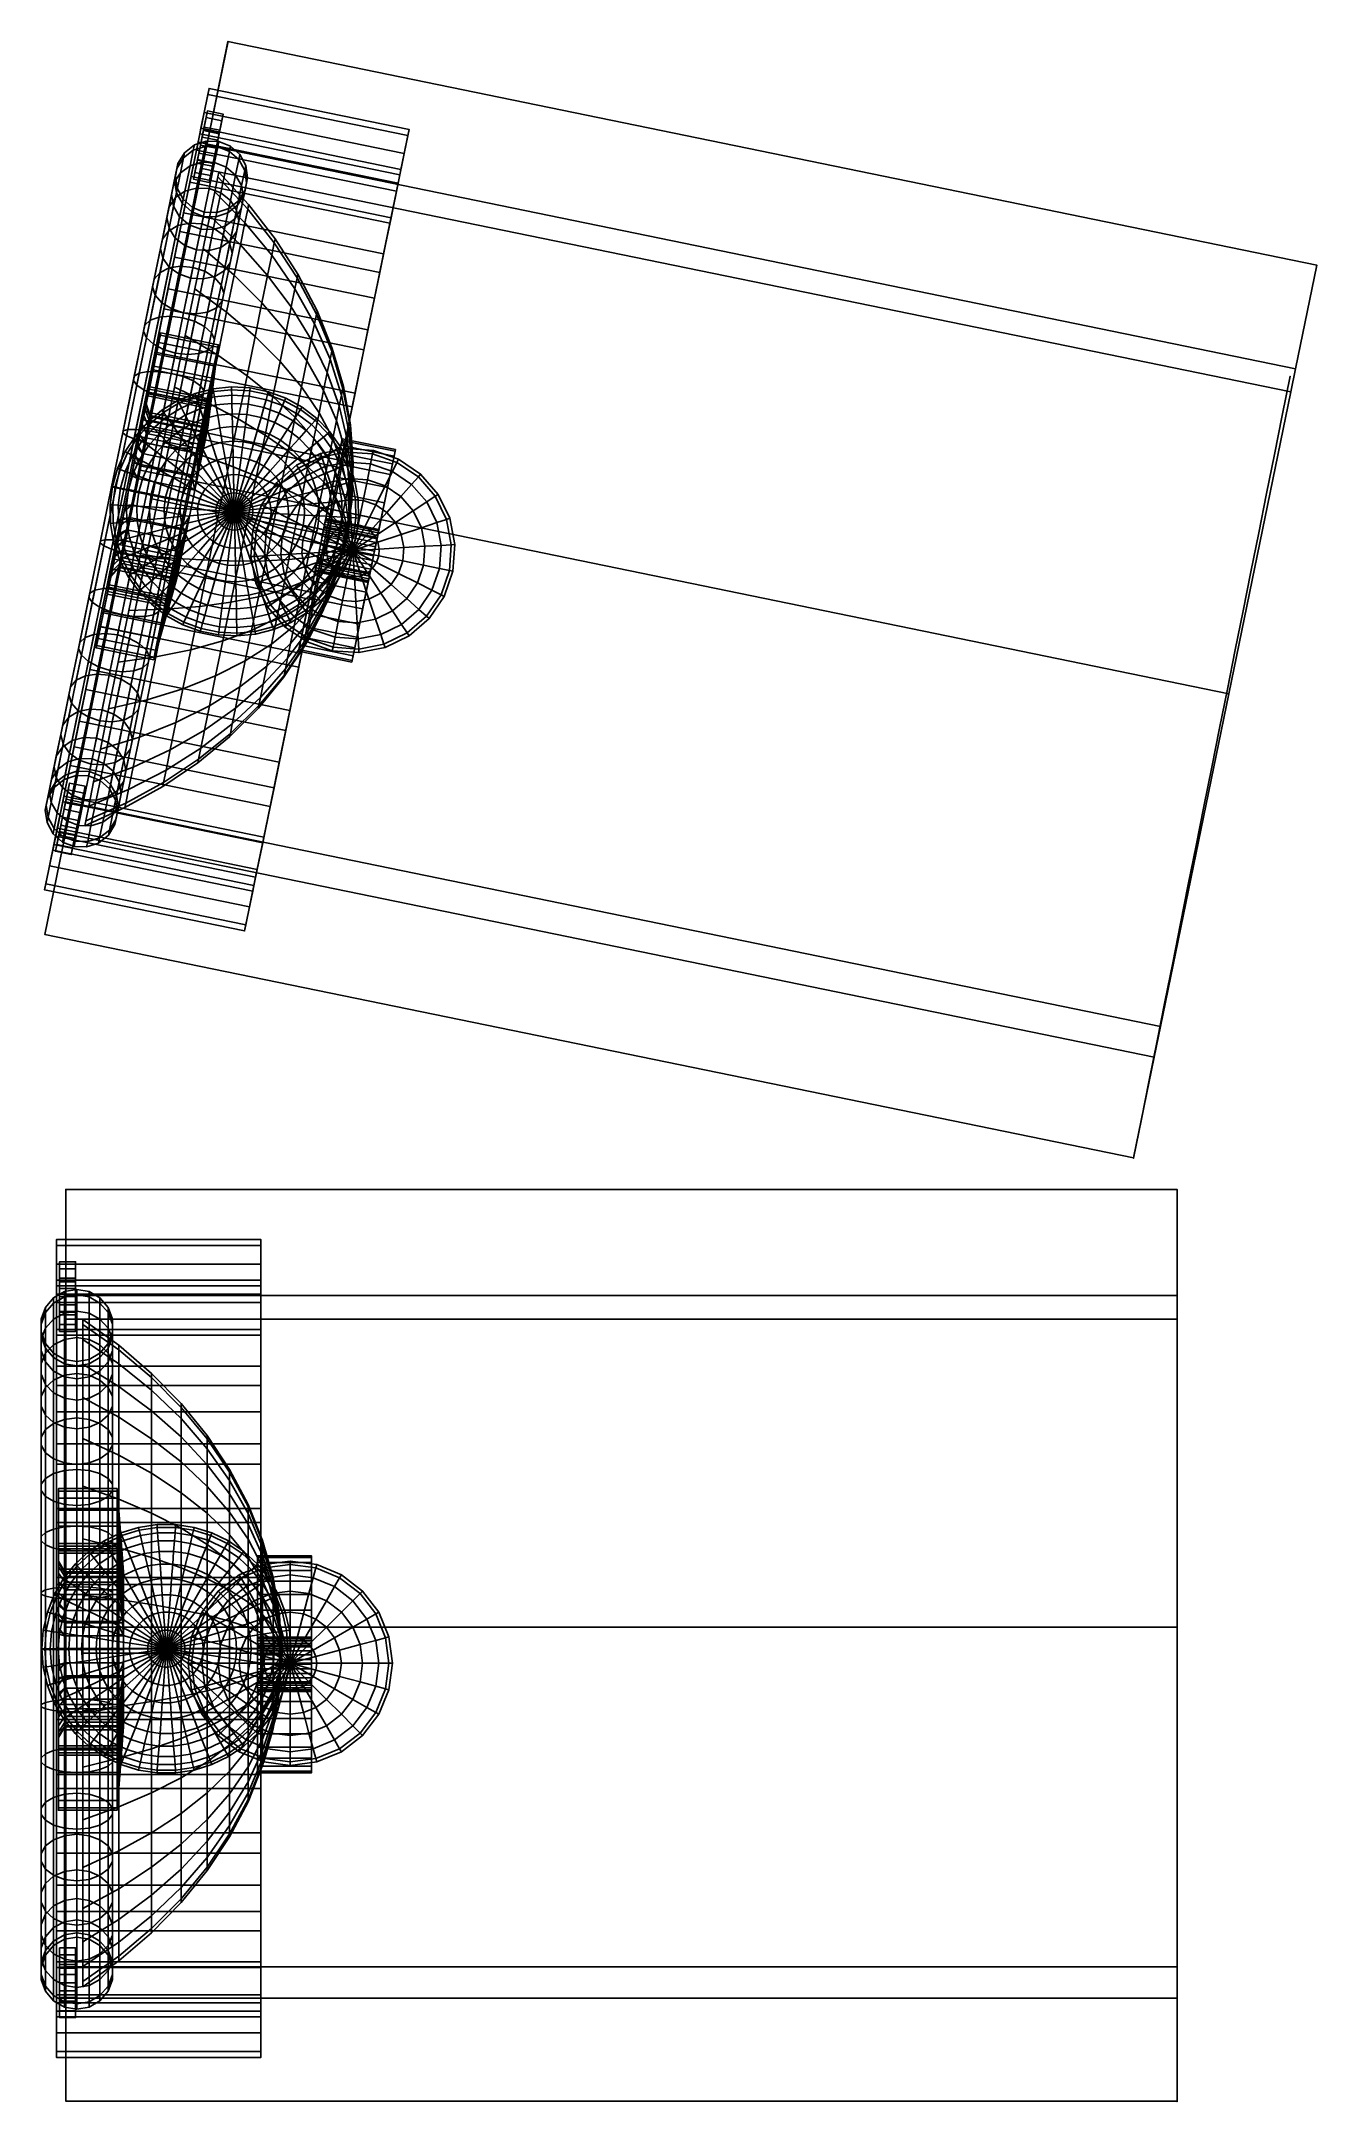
# Model space of a CAD drawing. Extents: x -0.1 to 3.43, y 1.03 to 6.74.
import ezdxf

# ---------------------------------------------------------------- set-up
doc = ezdxf.new("R2010")
doc.units = 0
for name, color, linetype in [('CASSA', 250, 'CONTINUOUS'), ('CASSA_1', 250, 'CONTINUOUS'), ('OIL_TANK', 252, 'CONTINUOUS'), ('OIL_TANK_1', 252, 'CONTINUOUS'), ('PLANE', 250, 'CONTINUOUS'), ('PLANE_1', 250, 'CONTINUOUS'), ('SPHERE', 167, 'CONTINUOUS'), ('SPHERE_1', 251, 'CONTINUOUS'), ('SPHERE_2', 167, 'CONTINUOUS'), ('SPHERE_3', 251, 'CONTINUOUS'), ('TORUS', 167, 'CONTINUOUS'), ('TORUS_1', 167, 'CONTINUOUS'), ('TUBE', 27, 'CONTINUOUS'), ('TUBE_1', 27, 'CONTINUOUS'), ('TUBE_10', 19, 'CONTINUOUS'), ('TUBE_11', 250, 'CONTINUOUS'), ('TUBE_12', 250, 'CONTINUOUS'), ('TUBE_13', 250, 'CONTINUOUS'), ('TUBE_2', 19, 'CONTINUOUS'), ('TUBE_3', 19, 'CONTINUOUS'), ('TUBE_4', 250, 'CONTINUOUS'), ('TUBE_5', 250, 'CONTINUOUS'), ('TUBE_6', 250, 'CONTINUOUS'), ('TUBE_7', 27, 'CONTINUOUS'), ('TUBE_8', 27, 'CONTINUOUS'), ('TUBE_9', 19, 'CONTINUOUS')]:
    doc.layers.add(name, color=color, linetype=linetype)

msp = doc.modelspace()

# ---------------------------------------------------------------- meshes
at = {"layer": 'CASSA'}
mesh = msp.add_polyface(dxfattribs=at)
corners = [(-0.0307, 1.0333, -1.3605), (-0.0307, 1.0333, 2.2746), (3.0474, 1.0333, -1.3605), (3.0474, 1.0333, 2.2746), (3.0474, 3.5567, -1.3605), (3.0474, 3.5567, 2.2746), (-0.0307, 3.5567, -1.3605), (-0.0307, 3.5567, 2.2746), (-0.0307, 1.0333, 1.0277), (3.0474, 1.0333, 1.0277), (3.0474, 3.5567, 1.0277), (-0.0307, 3.5567, 1.0277), (-0.0307, 1.0333, -1.1558), (3.0474, 1.0333, -1.1558), (3.0474, 3.5567, -1.1558), (-0.0307, 3.5567, -1.1558), (-0.0307, 3.1979, -1.3605), (-0.0307, 3.1979, 2.2746), (3.0474, 3.1979, -1.3605), (3.0474, 3.1979, 2.2746), (-0.0307, 2.3953, 0.8906), (3.0474, 3.1979, 1.0277), (-0.0307, 2.6495, -0.918), (3.0474, 3.1979, -1.1558), (-0.0307, 1.4049, -1.3605), (-0.0307, 1.4049, 2.2746), (3.0474, 1.4049, -1.3605), (3.0474, 1.4049, 2.2746), (-0.0307, 2.2075, 0.8906), (3.0474, 1.4049, 1.0277), (-0.0307, 1.9532, -0.918), (3.0474, 1.4049, -1.1558), (-0.0307, 1.0333, 0.5984), (3.0474, 1.0333, 0.5984), (3.0474, 3.5567, 0.5984), (-0.0307, 3.5567, 0.5984), (-0.0307, 2.9059, 0.5984), (3.0474, 3.1979, 0.5984), (-0.0307, 1.6968, 0.5984), (3.0474, 1.4049, 0.5984), (-0.0307, 1.0333, -0.7499), (3.0474, 1.0333, -0.7499), (3.0474, 3.5567, -0.7499), (-0.0307, 3.5567, -0.7499), (-0.0307, 2.7492, -0.7499), (3.0474, 3.1979, -0.7499), (-0.0307, 1.8536, -0.7499), (3.0474, 1.4049, -0.7499), (-0.0307, 3.1979, 0.2783), (-0.0307, 1.4049, 0.2783), (-0.0307, 3.1979, -0.3803), (-0.0307, 1.4049, -0.3803), (-0.0307, 3.1969, 1.0277), (-0.0307, 1.4059, 1.0277), (-0.0307, 1.4046, -1.1562), (-0.0307, 1.0333, -0.982), (3.0474, 1.0333, -0.982), (3.0474, 3.5567, -0.7504), (-0.0307, 3.5574, -0.7504), (-0.0307, 3.5567, -0.7504), (-0.0307, 3.1989, -0.982), (3.0474, 3.1979, -0.982), (-0.0307, 1.4046, -0.982), (3.0474, 1.4049, -0.982), (3.0474, 3.2634, -1.3605), (3.0474, 3.2634, 2.2746), (-0.0307, 3.2634, -1.3605), (-0.0307, 3.2634, 2.2746), (3.0474, 3.2634, 1.0277), (-0.0307, 3.2634, 0.9931), (-0.0307, 3.2634, 1.0277), (3.0474, 3.2634, -1.1558), (-0.0307, 3.2634, -0.8047), (3.0474, 3.2634, 0.5984), (-0.0307, 3.2634, 0.5984), (3.0474, 3.2634, -0.7499), (-0.0307, 3.2634, -0.7499), (3.0474, 3.2634, -0.9397), (-0.0307, 3.2634, -0.9404), (-0.0307, 1.3181, -1.3605), (-0.0307, 1.3181, 2.2746), (3.0474, 1.3181, -1.3605), (3.0474, 1.3181, 2.2746), (-0.0307, 1.3181, 0.9945), (-0.0307, 1.3181, 1.0277), (3.0474, 1.3181, 1.0277), (-0.0307, 1.3181, -1.1561), (3.0474, 1.3181, -1.1558), (-0.0307, 1.3181, 0.5984), (3.0474, 1.3181, 0.5984), (-0.0307, 1.3181, -0.7499), (3.0474, 1.3181, -0.7499), (-0.0307, 1.3181, -1.1156), (3.0474, 1.3181, -0.982), (-0.0307, 2.3452, -1.3605), (-0.0307, 2.3452, 2.2746), (3.0474, 2.3452, -1.3605), (3.0474, 2.3452, 2.2746), (-0.0307, 2.3452, 0.8906), (3.0474, 2.3452, 1.0277), (-0.0307, 2.3452, -0.918), (3.0474, 2.3452, -1.1558), (3.0474, 2.3452, 0.5984), (3.0474, 2.3452, -0.7499), (-0.0307, 2.3452, 1.0277), (-0.0307, 2.3452, -0.982), (3.0474, 2.3452, -0.982)]
mesh.append_faces([[corners[k] for k in face] for face in [(0, 12, 13, 2), (71, 14, 4, 64), (4, 14, 15, 6), (8, 83, 84, 84), (1, 80, 82, 3), (66, 16, 18, 64), (8, 1, 3, 9), (19, 65, 68, 21), (10, 5, 7, 11), (35, 11, 69, 74), (55, 40, 41, 56), (68, 10, 34, 73), (34, 10, 11, 35), (58, 72, 78, 78), (18, 96, 101, 23), (69, 11, 70, 70), (67, 7, 5, 65), (24, 79, 81, 26), (85, 9, 3, 82), (83, 28, 53, 84), (99, 21, 37, 102), (62, 24, 94, 105), (28, 98, 104, 53), (95, 17, 19, 97), (26, 81, 87, 31), (26, 96, 94, 24), (97, 19, 21, 99), (83, 8, 32, 88), (33, 9, 85, 89), (30, 54, 62, 62), (76, 43, 35, 74), (32, 8, 9, 33), (75, 45, 37, 73), (35, 43, 42, 34), (80, 25, 27, 82), (64, 18, 23, 71), (32, 40, 90, 88), (93, 56, 41, 91), (40, 32, 33, 41), (64, 4, 6, 66), (58, 15, 59, 59), (71, 23, 61, 77), (59, 15, 14, 57), (61, 23, 101, 106), (86, 54, 92, 92), (53, 25, 80, 84), (67, 17, 52, 70), (52, 17, 95, 104), (56, 13, 12, 55), (60, 16, 66, 78), (65, 5, 10, 68), (60, 22, 100, 105), (79, 0, 2, 81), (86, 12, 0, 79), (87, 13, 56, 93), (76, 44, 22, 72), (69, 20, 36, 74), (75, 42, 57, 77), (57, 42, 43, 59), (63, 47, 103, 106), (82, 27, 29, 85), (90, 40, 55, 92), (73, 37, 21, 68), (72, 22, 60, 78), (70, 52, 20, 69), (65, 19, 17, 67), (73, 34, 42, 75), (77, 57, 14, 71), (70, 11, 7, 67), (77, 61, 45, 75), (74, 36, 48, 48), (74, 48, 50, 76), (50, 44, 76, 76), (66, 6, 15, 15), (78, 66, 15, 58), (72, 59, 76, 76), (59, 43, 76, 76), (72, 58, 59, 59), (81, 2, 13, 87), (88, 38, 28, 83), (85, 29, 39, 89), (91, 47, 63, 93), (92, 55, 12, 86), (80, 1, 8, 84), (93, 63, 31, 87), (49, 38, 88, 88), (90, 46, 51, 51), (88, 90, 51, 49), (24, 62, 54, 54), (79, 24, 54, 86), (54, 30, 46, 90), (92, 54, 90, 90), (96, 26, 31, 101), (102, 39, 29, 99), (94, 16, 60, 105), (98, 20, 52, 104), (97, 27, 25, 95), (96, 18, 16, 94), (99, 29, 27, 97), (101, 31, 63, 106), (95, 25, 53, 104), (100, 30, 62, 105), (103, 45, 61, 106)]])
at = {"layer": 'CASSA_1'}
mesh = msp.add_polyface(dxfattribs=at)
corners = [(-0.0886, 4.2633, -1.3605), (-0.0886, 4.2633, 2.2746), (2.9266, 3.6444, -1.3605), (2.9266, 3.6444, 2.2746), (3.434, 6.1162, -1.3605), (3.434, 6.1162, 2.2746), (0.4188, 6.7352, -1.3605), (0.4188, 6.7352, 2.2746), (-0.0886, 4.2633, 1.0277), (2.9266, 3.6444, 1.0277), (3.434, 6.1162, 1.0277), (0.4188, 6.7352, 1.0277), (-0.0886, 4.2633, -1.1558), (2.9266, 3.6444, -1.1558), (3.434, 6.1162, -1.1558), (0.4188, 6.7352, -1.1558), (0.3466, 6.3837, -1.3605), (0.3466, 6.3837, 2.2746), (3.3619, 5.7648, -1.3605), (3.3619, 5.7648, 2.2746), (0.1852, 5.5975, 0.8906), (3.3619, 5.7648, 1.0277), (0.2363, 5.8465, -0.918), (3.3619, 5.7648, -1.1558), (-0.0139, 4.6273, -1.3605), (-0.0139, 4.6273, 2.2746), (3.0013, 4.0084, -1.3605), (3.0013, 4.0084, 2.2746), (0.1475, 5.4135, 0.8906), (3.0013, 4.0084, 1.0277), (0.0963, 5.1645, -0.918), (3.0013, 4.0084, -1.1558), (-0.0886, 4.2633, 0.5984), (2.9266, 3.6444, 0.5984), (3.434, 6.1162, 0.5984), (0.4188, 6.7352, 0.5984), (0.2879, 6.0977, 0.5984), (3.3619, 5.7648, 0.5984), (0.0448, 4.9133, 0.5984), (3.0013, 4.0084, 0.5984), (-0.0886, 4.2633, -0.7499), (2.9266, 3.6444, -0.7499), (3.434, 6.1162, -0.7499), (0.4188, 6.7352, -0.7499), (0.2564, 5.9442, -0.7499), (3.3619, 5.7648, -0.7499), (0.0763, 5.0668, -0.7499), (3.0013, 4.0084, -0.7499), (0.3466, 6.3837, 0.2783), (-0.0139, 4.6273, 0.2783), (0.3466, 6.3837, -0.3803), (-0.0139, 4.6273, -0.3803), (0.3464, 6.3827, 1.0277), (-0.0137, 4.6283, 1.0277), (-0.014, 4.6271, -1.1562), (-0.0886, 4.2633, -0.982), (2.9266, 3.6444, -0.982), (3.434, 6.1162, -0.7504), (0.4189, 6.7358, -0.7504), (0.4188, 6.7352, -0.7504), (0.3468, 6.3847, -0.982), (3.3619, 5.7648, -0.982), (-0.014, 4.627, -0.982), (3.0013, 4.0084, -0.982), (3.375, 5.8289, -1.3605), (3.375, 5.8289, 2.2746), (0.3598, 6.4479, -1.3605), (0.3598, 6.4479, 2.2746), (3.375, 5.8289, 1.0277), (0.3598, 6.4479, 0.9931), (0.3598, 6.4479, 1.0277), (3.375, 5.8289, -1.1558), (0.3598, 6.4479, -0.8047), (3.375, 5.8289, 0.5984), (0.3598, 6.4479, 0.5984), (3.375, 5.8289, -0.7499), (0.3598, 6.4479, -0.7499), (3.375, 5.8289, -0.9397), (0.3598, 6.4479, -0.9404), (-0.0314, 4.5423, -1.3605), (-0.0314, 4.5423, 2.2746), (2.9839, 3.9233, -1.3605), (2.9839, 3.9233, 2.2746), (-0.0314, 4.5423, 0.9945), (-0.0314, 4.5423, 1.0277), (2.9839, 3.9233, 1.0277), (-0.0314, 4.5423, -1.1561), (2.9839, 3.9233, -1.1558), (-0.0314, 4.5423, 0.5984), (2.9839, 3.9233, 0.5984), (-0.0314, 4.5423, -0.7499), (2.9839, 3.9233, -0.7499), (-0.0314, 4.5423, -1.1156), (2.9839, 3.9233, -0.982), (0.1752, 5.5484, -1.3605), (0.1752, 5.5484, 2.2746), (3.1904, 4.9295, -1.3605), (3.1904, 4.9295, 2.2746), (0.1752, 5.5484, 0.8906), (3.1904, 4.9295, 1.0277), (0.1752, 5.5484, -0.918), (3.1904, 4.9295, -1.1558), (3.1904, 4.9295, 0.5984), (3.1904, 4.9295, -0.7499), (0.1752, 5.5484, 1.0277), (0.1752, 5.5484, -0.982), (3.1904, 4.9295, -0.982)]
mesh.append_faces([[corners[k] for k in face] for face in [(0, 12, 13, 2), (71, 14, 4, 64), (4, 14, 15, 6), (8, 83, 84, 84), (1, 80, 82, 3), (66, 16, 18, 64), (8, 1, 3, 9), (19, 65, 68, 21), (10, 5, 7, 11), (35, 11, 69, 74), (55, 40, 41, 56), (68, 10, 34, 73), (34, 10, 11, 35), (58, 72, 78, 78), (18, 96, 101, 23), (69, 11, 70, 70), (67, 7, 5, 65), (24, 79, 81, 26), (85, 9, 3, 82), (83, 28, 53, 84), (99, 21, 37, 102), (62, 24, 94, 105), (28, 98, 104, 53), (95, 17, 19, 97), (26, 81, 87, 31), (26, 96, 94, 24), (97, 19, 21, 99), (83, 8, 32, 88), (33, 9, 85, 89), (30, 54, 62, 62), (76, 43, 35, 74), (32, 8, 9, 33), (75, 45, 37, 73), (35, 43, 42, 34), (80, 25, 27, 82), (64, 18, 23, 71), (32, 40, 90, 88), (93, 56, 41, 91), (40, 32, 33, 41), (64, 4, 6, 66), (58, 15, 59, 59), (71, 23, 61, 77), (59, 15, 14, 57), (61, 23, 101, 106), (86, 54, 92, 92), (53, 25, 80, 84), (67, 17, 52, 70), (52, 17, 95, 104), (56, 13, 12, 55), (60, 16, 66, 78), (65, 5, 10, 68), (60, 22, 100, 105), (79, 0, 2, 81), (86, 12, 0, 79), (87, 13, 56, 93), (76, 44, 22, 72), (69, 20, 36, 74), (75, 42, 57, 77), (57, 42, 43, 59), (63, 47, 103, 106), (82, 27, 29, 85), (90, 40, 55, 92), (73, 37, 21, 68), (72, 22, 60, 78), (70, 52, 20, 69), (65, 19, 17, 67), (73, 34, 42, 75), (77, 57, 14, 71), (70, 11, 7, 67), (77, 61, 45, 75), (74, 36, 48, 48), (74, 48, 50, 76), (50, 44, 76, 76), (66, 6, 15, 15), (78, 66, 15, 58), (72, 59, 76, 76), (59, 43, 76, 76), (72, 58, 59, 59), (81, 2, 13, 87), (88, 38, 28, 83), (85, 29, 39, 89), (91, 47, 63, 93), (92, 55, 12, 86), (80, 1, 8, 84), (93, 63, 31, 87), (49, 38, 88, 88), (90, 46, 51, 51), (88, 90, 51, 49), (24, 62, 54, 54), (79, 24, 54, 86), (54, 30, 46, 90), (92, 54, 90, 90), (96, 26, 31, 101), (102, 39, 29, 99), (94, 16, 60, 105), (98, 20, 52, 104), (97, 27, 25, 95), (96, 18, 16, 94), (99, 29, 27, 97), (101, 31, 63, 106), (95, 25, 53, 104), (100, 30, 62, 105), (103, 45, 61, 106)]])
at = {"layer": 'OIL_TANK'}
mesh = msp.add_polyface(dxfattribs=at)
corners = [(0.017, 2.9813, 0.5803), (0.1162, 2.9265, 0.5353), (0.1162, 2.8215, 0.638), (0.017, 2.8675, 0.6915), (0.207, 2.8669, 0.4864), (0.207, 2.7715, 0.5797), (0.2888, 2.8028, 0.4339), (0.2888, 2.7177, 0.5171), (0.1162, 2.6998, 0.7212), (0.017, 2.7356, 0.7818), (0.017, 2.7356, -0.7818), (0.1162, 2.6998, -0.7212), (0.1162, 2.8215, -0.638), (0.017, 2.8675, -0.6915), (0.1162, 2.9265, -0.5353), (0.017, 2.9813, -0.5803), (0.207, 2.7715, -0.5797), (0.207, 2.8669, -0.4864), (0.2888, 2.7177, -0.5171), (0.2888, 2.8028, -0.4339), (0.1162, 3.0117, -0.4164), (0.017, 3.0737, -0.4514), (0.207, 2.9443, -0.3784), (0.2888, 2.8719, -0.3375), (0.3609, 2.7348, -0.3781), (0.3609, 2.795, -0.2941), (0.1162, 3.0745, -0.2848), (0.017, 3.1417, -0.3087), (0.207, 3.0013, -0.2588), (0.2888, 2.9227, -0.2309), (0.3609, 2.8393, -0.2012), (0.1162, 3.113, -0.1446), (0.017, 3.1834, -0.1568), (0.207, 3.0363, -0.1314), (0.2888, 2.9539, -0.1172), (0.3609, 2.8664, -0.1021), (0.4229, 2.7516, -0.17), (0.4229, 2.7746, -0.0863), (0.1162, 3.1259), (0.017, 3.1974), (0.207, 3.048), (0.2888, 2.9644), (0.3609, 2.8756), (0.4229, 2.7823), (0.1162, 3.113, 0.1446), (0.017, 3.1834, 0.1568), (0.207, 3.0363, 0.1314), (0.2888, 2.9539, 0.1172), (0.3609, 2.8664, 0.1021), (0.4229, 2.7746, 0.0863), (0.1162, 3.0745, 0.2848), (0.017, 3.1417, 0.3087), (0.207, 3.0013, 0.2588), (0.2888, 2.9227, 0.2309), (0.3609, 2.8393, 0.2012), (0.4229, 2.7516, 0.17), (0.1162, 3.0117, 0.4164), (0.017, 3.0737, 0.4514), (0.207, 2.9443, 0.3784), (0.2888, 2.8719, 0.3375), (0.3609, 2.795, 0.2941), (0.4229, 2.7142, 0.2485), (0.3609, 2.7348, 0.3781)]
mesh.append_faces([[corners[k] for k in face] for face in [(0, 1, 2, 3), (1, 4, 5, 2), (4, 6, 7, 5), (3, 2, 8, 9), (10, 11, 12, 13), (13, 12, 14, 15), (12, 16, 17, 14), (16, 18, 19, 17), (15, 14, 20, 21), (14, 17, 22, 20), (17, 19, 23, 22), (19, 24, 25, 23), (21, 20, 26, 27), (20, 22, 28, 26), (22, 23, 29, 28), (23, 25, 30, 29), (27, 26, 31, 32), (26, 28, 33, 31), (28, 29, 34, 33), (29, 30, 35, 34), (30, 36, 37, 35), (32, 31, 38, 39), (31, 33, 40, 38), (33, 34, 41, 40), (34, 35, 42, 41), (35, 37, 43, 42), (39, 38, 44, 45), (38, 40, 46, 44), (40, 41, 47, 46), (41, 42, 48, 47), (42, 43, 49, 48), (45, 44, 50, 51), (44, 46, 52, 50), (46, 47, 53, 52), (47, 48, 54, 53), (48, 49, 55, 54), (51, 50, 56, 57), (50, 52, 58, 56), (52, 53, 59, 58), (53, 54, 60, 59), (54, 55, 61, 60), (57, 56, 1, 0), (56, 58, 4, 1), (58, 59, 6, 4), (59, 60, 62, 6)]])
mesh = msp.add_polyface(dxfattribs=at)
corners = [(0.4743, 2.6301, 0.2011), (0.5146, 2.5434, 0.1521), (0.5146, 2.5122, 0.1956), (0.4743, 2.589, 0.2585), (0.2888, 2.8028, 0.4339), (0.3609, 2.7348, 0.3781), (0.3609, 2.6606, 0.4506), (0.2888, 2.7177, 0.5171), (0.4229, 2.6633, 0.3195), (0.4229, 2.6006, 0.3807), (0.4743, 2.5382, 0.3081), (0.1162, 2.8215, 0.638), (0.207, 2.7715, 0.5797), (0.207, 2.6609, 0.6553), (0.1162, 2.6998, 0.7212), (0.2888, 2.6191, 0.5845), (0.3609, 2.5747, 0.5094), (0.4229, 2.528, 0.4304), (0.4743, 2.4795, 0.3483), (0.017, 2.7356, 0.7818), (0.1162, 2.5652, 0.7826), (0.017, 2.5897, 0.8483), (0.207, 2.5386, 0.7111), (0.2888, 2.51, 0.6343), (0.3609, 2.4796, 0.5527), (0.017, 2.5897, -0.8483), (0.1162, 2.5652, -0.7826), (0.1162, 2.6998, -0.7212), (0.017, 2.7356, -0.7818), (0.207, 2.5386, -0.7111), (0.207, 2.6609, -0.6553), (0.2888, 2.51, -0.6343), (0.2888, 2.6191, -0.5845), (0.3609, 2.4796, -0.5527), (0.3609, 2.5747, -0.5094), (0.207, 2.7715, -0.5797), (0.1162, 2.8215, -0.638), (0.2888, 2.7177, -0.5171), (0.3609, 2.6606, -0.4506), (0.4229, 2.528, -0.4304), (0.4229, 2.6006, -0.3807), (0.4743, 2.4795, -0.3483), (0.4743, 2.5382, -0.3081), (0.3609, 2.7348, -0.3781), (0.2888, 2.8028, -0.4339), (0.4229, 2.6633, -0.3195), (0.4743, 2.589, -0.2585), (0.4229, 2.7142, -0.2485), (0.3609, 2.795, -0.2941), (0.4743, 2.6301, -0.2011), (0.5146, 2.5122, -0.1956), (0.5146, 2.5434, -0.1521), (0.4229, 2.7516, -0.17), (0.3609, 2.8393, -0.2012), (0.4743, 2.6604, -0.1375), (0.5146, 2.5663, -0.1041), (0.4743, 2.679, -0.0698), (0.4229, 2.7746, -0.0863), (0.5146, 2.5803, -0.0528), (0.4743, 2.6852), (0.4229, 2.7823), (0.5146, 2.5851), (0.5437, 2.4794, -0.0354), (0.5437, 2.4826), (0.4743, 2.679, 0.0698), (0.4229, 2.7746, 0.0863), (0.5146, 2.5803, 0.0528), (0.5437, 2.4794, 0.0354), (0.4743, 2.6604, 0.1375), (0.4229, 2.7516, 0.17), (0.5146, 2.5663, 0.1041), (0.4229, 2.7142, 0.2485), (0.3609, 2.795, 0.2941)]
mesh.append_faces([[corners[k] for k in face] for face in [(0, 1, 2, 3), (4, 5, 6, 7), (5, 8, 9, 6), (8, 3, 10, 9), (11, 12, 13, 14), (12, 7, 15, 13), (7, 6, 16, 15), (6, 9, 17, 16), (9, 10, 18, 17), (19, 14, 20, 21), (14, 13, 22, 20), (13, 15, 23, 22), (15, 16, 24, 23), (25, 26, 27, 28), (26, 29, 30, 27), (29, 31, 32, 30), (31, 33, 34, 32), (27, 30, 35, 36), (30, 32, 37, 35), (32, 34, 38, 37), (34, 39, 40, 38), (39, 41, 42, 40), (37, 38, 43, 44), (38, 40, 45, 43), (40, 42, 46, 45), (43, 45, 47, 48), (45, 46, 49, 47), (46, 50, 51, 49), (48, 47, 52, 53), (47, 49, 54, 52), (49, 51, 55, 54), (52, 54, 56, 57), (54, 55, 58, 56), (57, 56, 59, 60), (56, 58, 61, 59), (58, 62, 63, 61), (60, 59, 64, 65), (59, 61, 66, 64), (61, 63, 67, 66), (65, 64, 68, 69), (64, 66, 70, 68), (69, 68, 0, 71), (68, 70, 1, 0), (72, 71, 8, 5), (71, 0, 3, 8)]])
mesh = msp.add_polyface(dxfattribs=at)
corners = [(0.5146, 2.5434, 0.1521), (0.5437, 2.4546, 0.1021), (0.5437, 2.4337, 0.1312), (0.5146, 2.5122, 0.1956), (0.017, 2.2738, -0.9027), (0.1162, 2.2738, -0.8328), (0.1162, 2.4217, -0.8202), (0.017, 2.4342, -0.889), (0.207, 2.2738, -0.7567), (0.207, 2.4082, -0.7452), (0.2888, 2.2738, -0.675), (0.2888, 2.3937, -0.6647), (0.3609, 2.2738, -0.5882), (0.3609, 2.3783, -0.5792), (0.4229, 2.2738, -0.497), (0.4229, 2.3621, -0.4895), (0.4743, 2.2738, -0.4021), (0.4743, 2.3452, -0.396), (0.5146, 2.2738, -0.3043), (0.5146, 2.3278, -0.2996), (0.5437, 2.2738, -0.2041), (0.5437, 2.31, -0.201), (0.4743, 2.589, 0.2585), (0.5146, 2.4739, 0.2331), (0.4743, 2.5382, 0.3081), (0.5437, 2.408, 0.1564), (0.5146, 2.4294, 0.2635), (0.4743, 2.4795, 0.3483), (0.1162, 2.5652, -0.7826), (0.017, 2.5897, -0.8483), (0.207, 2.5386, -0.7111), (0.2888, 2.51, -0.6343), (0.3609, 2.4796, -0.5527), (0.4229, 2.4477, -0.467), (0.4743, 2.4145, -0.3779), (0.5146, 2.3802, -0.2859), (0.5437, 2.3452, -0.1918), (0.5437, 2.3782, 0.1768), (0.3609, 2.5747, 0.5094), (0.4229, 2.528, 0.4304), (0.4229, 2.4477, 0.467), (0.3609, 2.4796, 0.5527), (0.4743, 2.4145, 0.3779), (0.5146, 2.3802, 0.2859), (0.4229, 2.528, -0.4304), (0.3609, 2.5747, -0.5094), (0.4743, 2.4795, -0.3483), (0.5146, 2.4294, -0.2635), (0.5437, 2.3782, -0.1768), (0.5437, 2.3452, 0.1918), (0.017, 2.5897, 0.8483), (0.1162, 2.5652, 0.7826), (0.1162, 2.4217, 0.8202), (0.017, 2.4342, 0.889), (0.207, 2.5386, 0.7111), (0.207, 2.4082, 0.7452), (0.2888, 2.51, 0.6343), (0.2888, 2.3937, 0.6647), (0.3609, 2.3783, 0.5792), (0.5146, 2.4739, -0.2331), (0.4743, 2.5382, -0.3081), (0.4229, 2.3621, 0.4895), (0.4743, 2.3452, 0.396), (0.5146, 2.3278, 0.2996), (0.1162, 2.2738, 0.8328), (0.017, 2.2738, 0.9027), (0.207, 2.2738, 0.7567), (0.2888, 2.2738, 0.675), (0.3609, 2.2738, 0.5882), (0.4229, 2.2738, 0.497), (0.4743, 2.2738, 0.4021), (0.5146, 2.2738, 0.3043), (0.5146, 2.5122, -0.1956), (0.4743, 2.589, -0.2585)]
mesh.append_faces([[corners[k] for k in face] for face in [(0, 1, 2, 3), (4, 5, 6, 7), (5, 8, 9, 6), (8, 10, 11, 9), (10, 12, 13, 11), (12, 14, 15, 13), (14, 16, 17, 15), (16, 18, 19, 17), (18, 20, 21, 19), (22, 3, 23, 24), (3, 2, 25, 23), (24, 23, 26, 27), (7, 6, 28, 29), (6, 9, 30, 28), (9, 11, 31, 30), (11, 13, 32, 31), (13, 15, 33, 32), (15, 17, 34, 33), (17, 19, 35, 34), (19, 21, 36, 35), (23, 25, 37, 26), (38, 39, 40, 41), (39, 27, 42, 40), (27, 26, 43, 42), (32, 33, 44, 45), (33, 34, 46, 44), (34, 35, 47, 46), (35, 36, 48, 47), (26, 37, 49, 43), (50, 51, 52, 53), (51, 54, 55, 52), (54, 56, 57, 55), (56, 41, 58, 57), (46, 47, 59, 60), (41, 40, 61, 58), (40, 42, 62, 61), (42, 43, 63, 62), (53, 52, 64, 65), (52, 55, 66, 64), (55, 57, 67, 66), (57, 58, 68, 67), (58, 61, 69, 68), (61, 62, 70, 69), (62, 63, 71, 70), (60, 59, 72, 73)]])
mesh = msp.add_polyface(dxfattribs=at)
corners = [(0.5437, 2.4546, 0.1021), (0.5612, 2.3645, 0.0512), (0.5612, 2.3541, 0.0658), (0.5437, 2.4337, 0.1312), (0.567, 2.2738), (0.5437, 2.2738, -0.2041), (0.5612, 2.2738, -0.1024), (0.5612, 2.292, -0.1009), (0.5437, 2.31, -0.201), (0.5612, 2.3411, 0.0785), (0.5437, 2.408, 0.1564), (0.5612, 2.3096, -0.0963), (0.5437, 2.3452, -0.1918), (0.5612, 2.3262, 0.0887), (0.5437, 2.3782, 0.1768), (0.5612, 2.3262, -0.0887), (0.5437, 2.3782, -0.1768), (0.5612, 2.3096, 0.0963), (0.5437, 2.3452, 0.1918), (0.5146, 2.4294, -0.2635), (0.5437, 2.408, -0.1564), (0.5146, 2.4739, -0.2331), (0.5612, 2.3411, -0.0785), (0.5146, 2.3802, 0.2859), (0.5437, 2.31, 0.201), (0.5146, 2.3278, 0.2996), (0.5612, 2.292, 0.1009), (0.5437, 2.2738, 0.2041), (0.5146, 2.2738, 0.3043), (0.5437, 2.4337, -0.1312), (0.5146, 2.5122, -0.1956), (0.5612, 2.3541, -0.0658), (0.5612, 2.2738, 0.1024), (0.5437, 2.4546, -0.1021), (0.5146, 2.5434, -0.1521), (0.5612, 2.3645, -0.0512), (0.5437, 2.47, -0.0698), (0.5146, 2.5663, -0.1041), (0.5612, 2.3723, -0.035), (0.5437, 2.4794, -0.0354), (0.5146, 2.5803, -0.0528), (0.5612, 2.377, -0.0178), (0.5612, 2.3786), (0.5437, 2.4826), (0.5612, 2.377, 0.0178), (0.5437, 2.4794, 0.0354), (0.5146, 2.5803, 0.0528), (0.5437, 2.47, 0.0698), (0.5146, 2.5663, 0.1041), (0.5612, 2.3723, 0.035), (0.5146, 2.5434, 0.1521)]
mesh.append_faces([[corners[k] for k in face] for face in [(0, 1, 2, 3), (1, 4, 2, 2), (5, 6, 7, 8), (6, 4, 7, 7), (3, 2, 9, 10), (2, 4, 9, 9), (8, 7, 11, 12), (7, 4, 11, 11), (10, 9, 13, 14), (9, 4, 13, 13), (12, 11, 15, 16), (11, 4, 15, 15), (14, 13, 17, 18), (13, 4, 17, 17), (19, 16, 20, 21), (16, 15, 22, 20), (15, 4, 22, 22), (23, 18, 24, 25), (18, 17, 26, 24), (17, 4, 26, 26), (25, 24, 27, 28), (21, 20, 29, 30), (20, 22, 31, 29), (22, 4, 31, 31), (24, 26, 32, 27), (26, 4, 32, 32), (30, 29, 33, 34), (29, 31, 35, 33), (31, 4, 35, 35), (34, 33, 36, 37), (33, 35, 38, 36), (35, 4, 38, 38), (37, 36, 39, 40), (36, 38, 41, 39), (38, 4, 41, 41), (39, 41, 42, 43), (41, 4, 42, 42), (43, 42, 44, 45), (42, 4, 44, 44), (46, 45, 47, 48), (45, 44, 49, 47), (44, 4, 49, 49), (48, 47, 0, 50), (47, 49, 1, 0), (49, 4, 1, 1)]])
mesh = msp.add_polyface(dxfattribs=at)
corners = [(0.5146, 1.9812, -0.1041), (0.5437, 2.0775, -0.0698), (0.5437, 2.0929, -0.1021), (0.5146, 2.0042, -0.1521), (0.5437, 2.1138, -0.1312), (0.5146, 2.0353, -0.1956), (0.4743, 1.9586, -0.2585), (0.5146, 2.0737, -0.2331), (0.4743, 2.0093, -0.3081), (0.5437, 2.1395, -0.1564), (0.5146, 2.1181, -0.2635), (0.4743, 2.068, -0.3483), (0.5437, 2.1694, -0.1768), (0.017, 2.2738, 0.9027), (0.1162, 2.2738, 0.8328), (0.1162, 2.1258, 0.8202), (0.017, 2.1134, 0.889), (0.207, 2.2738, 0.7567), (0.207, 2.1393, 0.7452), (0.2888, 2.2738, 0.675), (0.2888, 2.1538, 0.6647), (0.3609, 2.2738, 0.5882), (0.3609, 2.1693, 0.5792), (0.4229, 2.2738, 0.497), (0.4229, 2.1855, 0.4895), (0.4743, 2.2738, 0.4021), (0.4743, 2.2023, 0.396), (0.5146, 2.2738, 0.3043), (0.5146, 2.2197, 0.2996), (0.5437, 2.2738, 0.2041), (0.5437, 2.2375, 0.201), (0.4743, 2.0093, 0.3081), (0.5146, 2.0737, 0.2331), (0.5146, 2.0353, 0.1956), (0.4743, 1.9586, 0.2585), (0.3609, 1.9729, -0.5094), (0.4229, 2.0195, -0.4304), (0.4229, 2.0998, -0.467), (0.3609, 2.0679, -0.5527), (0.4743, 2.133, -0.3779), (0.5146, 2.1673, -0.2859), (0.5437, 2.2023, -0.1918), (0.1162, 1.9823, 0.7826), (0.017, 1.9579, 0.8483), (0.207, 2.009, 0.7111), (0.2888, 2.0376, 0.6343), (0.3609, 2.0679, 0.5527), (0.4229, 2.0998, 0.467), (0.5437, 2.1395, 0.1564), (0.5437, 2.1138, 0.1312), (0.4743, 2.133, 0.3779), (0.5146, 2.1673, 0.2859), (0.017, 1.9579, -0.8483), (0.1162, 1.9823, -0.7826), (0.1162, 2.1258, -0.8202), (0.017, 2.1134, -0.889), (0.207, 2.009, -0.7111), (0.207, 2.1393, -0.7452), (0.2888, 2.0376, -0.6343), (0.2888, 2.1538, -0.6647), (0.4229, 2.0195, 0.4304), (0.3609, 1.9729, 0.5094), (0.4743, 2.068, 0.3483), (0.5146, 2.1181, 0.2635), (0.3609, 2.1693, -0.5792), (0.4229, 2.1855, -0.4895), (0.4743, 2.2023, -0.396), (0.5146, 2.2197, -0.2996), (0.1162, 2.2738, -0.8328), (0.017, 2.2738, -0.9027), (0.207, 2.2738, -0.7567), (0.2888, 2.2738, -0.675), (0.3609, 2.2738, -0.5882), (0.4229, 2.2738, -0.497), (0.4743, 2.2738, -0.4021), (0.5146, 2.2738, -0.3043)]
mesh.append_faces([[corners[k] for k in face] for face in [(0, 1, 2, 3), (3, 2, 4, 5), (6, 5, 7, 8), (5, 4, 9, 7), (8, 7, 10, 11), (7, 9, 12, 10), (13, 14, 15, 16), (14, 17, 18, 15), (17, 19, 20, 18), (19, 21, 22, 20), (21, 23, 24, 22), (23, 25, 26, 24), (25, 27, 28, 26), (27, 29, 30, 28), (31, 32, 33, 34), (35, 36, 37, 38), (36, 11, 39, 37), (11, 10, 40, 39), (10, 12, 41, 40), (16, 15, 42, 43), (15, 18, 44, 42), (18, 20, 45, 44), (20, 22, 46, 45), (22, 24, 47, 46), (32, 48, 49, 33), (24, 26, 50, 47), (26, 28, 51, 50), (52, 53, 54, 55), (53, 56, 57, 54), (56, 58, 59, 57), (46, 47, 60, 61), (47, 50, 62, 60), (50, 51, 63, 62), (58, 38, 64, 59), (38, 37, 65, 64), (37, 39, 66, 65), (39, 40, 67, 66), (62, 63, 32, 31), (55, 54, 68, 69), (54, 57, 70, 68), (57, 59, 71, 70), (59, 64, 72, 71), (64, 65, 73, 72), (65, 66, 74, 73), (66, 67, 75, 74)]])
mesh = msp.add_polyface(dxfattribs=at)
corners = [(0.5437, 2.0775, -0.0698), (0.5612, 2.1753, -0.035), (0.5612, 2.183, -0.0512), (0.5437, 2.0929, -0.1021), (0.567, 2.2738), (0.5612, 2.1935, -0.0658), (0.5437, 2.1138, -0.1312), (0.5612, 2.2064, -0.0785), (0.5437, 2.1395, -0.1564), (0.5612, 2.2214, -0.0887), (0.5437, 2.1694, -0.1768), (0.5437, 2.2738, 0.2041), (0.5612, 2.2738, 0.1024), (0.5612, 2.2556, 0.1009), (0.5437, 2.2375, 0.201), (0.5612, 2.2379, -0.0963), (0.5437, 2.2023, -0.1918), (0.5146, 2.2197, 0.2996), (0.5437, 2.2023, 0.1918), (0.5146, 2.1673, 0.2859), (0.5612, 2.2379, 0.0963), (0.5437, 2.1694, 0.1768), (0.5146, 2.1181, 0.2635), (0.5612, 2.2214, 0.0887), (0.5437, 2.1395, 0.1564), (0.5612, 2.2064, 0.0785), (0.5612, 2.1935, 0.0658), (0.5437, 2.1138, 0.1312), (0.5146, 2.0353, 0.1956), (0.5437, 2.0929, 0.1021), (0.5146, 2.0042, 0.1521), (0.5612, 2.183, 0.0512), (0.5437, 2.0775, 0.0698), (0.5146, 1.9812, 0.1041), (0.5612, 2.1753, 0.035), (0.5437, 2.0681, 0.0354), (0.5146, 1.9672, 0.0528), (0.5612, 2.1706, 0.0178), (0.5612, 2.169), (0.5437, 2.0649), (0.5612, 2.1706, -0.0178), (0.5437, 2.0681, -0.0354), (0.5146, 2.1673, -0.2859), (0.5437, 2.2375, -0.201), (0.5146, 2.2197, -0.2996), (0.5612, 2.2556, -0.1009), (0.5146, 2.0737, 0.2331), (0.5146, 1.9672, -0.0528), (0.5146, 1.9812, -0.1041), (0.5437, 2.2738, -0.2041), (0.5146, 2.2738, -0.3043), (0.5612, 2.2738, -0.1024)]
mesh.append_faces([[corners[k] for k in face] for face in [(0, 1, 2, 3), (1, 4, 2, 2), (3, 2, 5, 6), (2, 4, 5, 5), (6, 5, 7, 8), (5, 4, 7, 7), (8, 7, 9, 10), (7, 4, 9, 9), (11, 12, 13, 14), (12, 4, 13, 13), (10, 9, 15, 16), (9, 4, 15, 15), (17, 14, 18, 19), (14, 13, 20, 18), (13, 4, 20, 20), (19, 18, 21, 22), (18, 20, 23, 21), (24, 25, 26, 27), (25, 4, 26, 26), (28, 27, 29, 30), (27, 26, 31, 29), (26, 4, 31, 31), (30, 29, 32, 33), (29, 31, 34, 32), (31, 4, 34, 34), (33, 32, 35, 36), (32, 34, 37, 35), (34, 4, 37, 37), (35, 37, 38, 39), (37, 4, 38, 38), (39, 38, 40, 41), (38, 4, 40, 40), (20, 4, 23, 23), (42, 16, 43, 44), (16, 15, 45, 43), (15, 4, 45, 45), (22, 21, 24, 46), (21, 23, 25, 24), (47, 41, 0, 48), (41, 40, 1, 0), (40, 4, 1, 1), (23, 4, 25, 25), (44, 43, 49, 50), (43, 45, 51, 49), (45, 4, 51, 51)]])
mesh = msp.add_polyface(dxfattribs=at)
corners = [(0.3609, 1.7082, -0.2012), (0.4229, 1.7959, -0.17), (0.4229, 1.8334, -0.2485), (0.3609, 1.7526, -0.2941), (0.4743, 1.8871, -0.1375), (0.4743, 1.9174, -0.2011), (0.5146, 1.9812, -0.1041), (0.5146, 2.0042, -0.1521), (0.4229, 1.8842, -0.3195), (0.3609, 1.8127, -0.3781), (0.4743, 1.9586, -0.2585), (0.5146, 2.0353, -0.1956), (0.2888, 1.8298, 0.5171), (0.3609, 1.8869, 0.4506), (0.3609, 1.8127, 0.3781), (0.2888, 1.7447, 0.4339), (0.2888, 1.7447, -0.4339), (0.3609, 1.8869, -0.4506), (0.2888, 1.8298, -0.5171), (0.4229, 1.9469, -0.3807), (0.4743, 2.0093, -0.3081), (0.4229, 1.9469, 0.3807), (0.4229, 1.8842, 0.3195), (0.1162, 1.726, -0.638), (0.207, 1.7761, -0.5797), (0.207, 1.8866, -0.6553), (0.1162, 1.8477, -0.7212), (0.2888, 1.9285, -0.5845), (0.4743, 2.0093, 0.3081), (0.4743, 1.9586, 0.2585), (0.3609, 1.9729, -0.5094), (0.4229, 2.0195, -0.4304), (0.4743, 2.068, -0.3483), (0.017, 1.8119, -0.7818), (0.1162, 1.9823, -0.7826), (0.017, 1.9579, -0.8483), (0.207, 2.009, -0.7111), (0.2888, 2.0376, -0.6343), (0.3609, 2.0679, -0.5527), (0.017, 1.9579, 0.8483), (0.1162, 1.9823, 0.7826), (0.1162, 1.8477, 0.7212), (0.017, 1.8119, 0.7818), (0.207, 2.009, 0.7111), (0.207, 1.8866, 0.6553), (0.2888, 2.0376, 0.6343), (0.2888, 1.9285, 0.5845), (0.3609, 2.0679, 0.5527), (0.3609, 1.9729, 0.5094), (0.4229, 1.8334, 0.2485), (0.3609, 1.7526, 0.2941), (0.4743, 1.9174, 0.2011), (0.5146, 2.0353, 0.1956), (0.5146, 2.0042, 0.1521), (0.4743, 1.8871, 0.1375), (0.4229, 1.7959, 0.17), (0.5146, 1.9812, 0.1041), (0.4743, 1.8686, 0.0698), (0.4229, 1.773, 0.0863), (0.5146, 1.9672, 0.0528), (0.4743, 1.8623), (0.4229, 1.7652), (0.5146, 1.9625), (0.5437, 2.0681, 0.0354), (0.5437, 2.0649), (0.4743, 1.8686, -0.0698), (0.4229, 1.773, -0.0863), (0.5146, 1.9672, -0.0528), (0.5437, 2.0681, -0.0354), (0.207, 1.7761, 0.5797), (0.1162, 1.726, 0.638), (0.4229, 2.0195, 0.4304), (0.4743, 2.068, 0.3483)]
mesh.append_faces([[corners[k] for k in face] for face in [(0, 1, 2, 3), (1, 4, 5, 2), (4, 6, 7, 5), (3, 2, 8, 9), (2, 5, 10, 8), (5, 7, 11, 10), (12, 13, 14, 15), (16, 9, 17, 18), (9, 8, 19, 17), (8, 10, 20, 19), (13, 21, 22, 14), (23, 24, 25, 26), (24, 18, 27, 25), (21, 28, 29, 22), (18, 17, 30, 27), (17, 19, 31, 30), (19, 20, 32, 31), (33, 26, 34, 35), (26, 25, 36, 34), (25, 27, 37, 36), (27, 30, 38, 37), (39, 40, 41, 42), (40, 43, 44, 41), (43, 45, 46, 44), (45, 47, 48, 46), (14, 22, 49, 50), (22, 29, 51, 49), (29, 52, 53, 51), (49, 51, 54, 55), (51, 53, 56, 54), (55, 54, 57, 58), (54, 56, 59, 57), (58, 57, 60, 61), (57, 59, 62, 60), (59, 63, 64, 62), (61, 60, 65, 66), (60, 62, 67, 65), (62, 64, 68, 67), (41, 44, 69, 70), (44, 46, 12, 69), (46, 48, 13, 12), (48, 71, 21, 13), (71, 72, 28, 21), (66, 65, 4, 1), (65, 67, 6, 4)]])
mesh = msp.add_polyface(dxfattribs=at)
corners = [(0.017, 1.6801, 0.6915), (0.1162, 1.726, 0.638), (0.1162, 1.621, 0.5353), (0.017, 1.5662, 0.5803), (0.017, 1.4058, -0.3087), (0.1162, 1.473, -0.2848), (0.1162, 1.5358, -0.4164), (0.017, 1.4739, -0.4514), (0.207, 1.5462, -0.2588), (0.207, 1.6032, -0.3784), (0.2888, 1.6248, -0.2309), (0.2888, 1.6757, -0.3375), (0.3609, 1.7082, -0.2012), (0.3609, 1.7526, -0.2941), (0.207, 1.7761, 0.5797), (0.207, 1.6806, 0.4864), (0.1162, 1.621, -0.5353), (0.017, 1.5662, -0.5803), (0.207, 1.6806, -0.4864), (0.2888, 1.7447, -0.4339), (0.2888, 1.8298, 0.5171), (0.2888, 1.7447, 0.4339), (0.3609, 1.8127, -0.3781), (0.1162, 1.726, -0.638), (0.017, 1.6801, -0.6915), (0.207, 1.7761, -0.5797), (0.2888, 1.8298, -0.5171), (0.1162, 1.8477, -0.7212), (0.017, 1.8119, -0.7818), (0.1162, 1.5358, 0.4164), (0.017, 1.4739, 0.4514), (0.207, 1.6032, 0.3784), (0.2888, 1.6757, 0.3375), (0.3609, 1.8127, 0.3781), (0.3609, 1.7526, 0.2941), (0.1162, 1.473, 0.2848), (0.017, 1.4058, 0.3087), (0.207, 1.5462, 0.2588), (0.2888, 1.6248, 0.2309), (0.3609, 1.7082, 0.2012), (0.4229, 1.8334, 0.2485), (0.4229, 1.7959, 0.17), (0.1162, 1.4346, 0.1446), (0.017, 1.3642, 0.1568), (0.207, 1.5113, 0.1314), (0.2888, 1.5936, 0.1172), (0.3609, 1.6811, 0.1021), (0.4229, 1.773, 0.0863), (0.1162, 1.4216), (0.017, 1.3501), (0.207, 1.4995), (0.2888, 1.5832), (0.3609, 1.6719), (0.4229, 1.7652), (0.1162, 1.4346, -0.1446), (0.017, 1.3642, -0.1568), (0.207, 1.5113, -0.1314), (0.2888, 1.5936, -0.1172), (0.3609, 1.6811, -0.1021), (0.4229, 1.773, -0.0863), (0.017, 1.8119, 0.7818), (0.1162, 1.8477, 0.7212), (0.4229, 1.7959, -0.17)]
mesh.append_faces([[corners[k] for k in face] for face in [(0, 1, 2, 3), (4, 5, 6, 7), (5, 8, 9, 6), (8, 10, 11, 9), (10, 12, 13, 11), (1, 14, 15, 2), (7, 6, 16, 17), (6, 9, 18, 16), (9, 11, 19, 18), (14, 20, 21, 15), (11, 13, 22, 19), (17, 16, 23, 24), (16, 18, 25, 23), (18, 19, 26, 25), (24, 23, 27, 28), (3, 2, 29, 30), (2, 15, 31, 29), (15, 21, 32, 31), (21, 33, 34, 32), (30, 29, 35, 36), (29, 31, 37, 35), (31, 32, 38, 37), (32, 34, 39, 38), (34, 40, 41, 39), (36, 35, 42, 43), (35, 37, 44, 42), (37, 38, 45, 44), (38, 39, 46, 45), (39, 41, 47, 46), (43, 42, 48, 49), (42, 44, 50, 48), (44, 45, 51, 50), (45, 46, 52, 51), (46, 47, 53, 52), (49, 48, 54, 55), (48, 50, 56, 54), (50, 51, 57, 56), (51, 52, 58, 57), (52, 53, 59, 58), (60, 61, 1, 0), (55, 54, 5, 4), (54, 56, 8, 5), (56, 57, 10, 8), (57, 58, 12, 10), (58, 59, 62, 12)]])
at = {"layer": 'OIL_TANK_1'}
mesh = msp.add_polyface(dxfattribs=at)
corners = [(0.3499, 6.1619, 0.5803), (0.436, 6.0883, 0.5353), (0.4148, 5.9855, 0.638), (0.327, 6.0504, 0.6915), (0.5129, 6.0117, 0.4864), (0.4937, 5.9182, 0.5797), (0.5801, 5.9324, 0.4339), (0.563, 5.8491, 0.5171), (0.3904, 5.8663, 0.7212), (0.3004, 5.9212, 0.7818), (0.3004, 5.9212, -0.7818), (0.3904, 5.8663, -0.7212), (0.4148, 5.9855, -0.638), (0.327, 6.0504, -0.6915), (0.4715, 5.8099, -0.6553), (0.4937, 5.9182, -0.5797), (0.436, 6.0883, -0.5353), (0.3499, 6.1619, -0.5803), (0.5129, 6.0117, -0.4864), (0.563, 5.8491, -0.5171), (0.5801, 5.9324, -0.4339), (0.4531, 6.1718, -0.4164), (0.3684, 6.2524, -0.4514), (0.5285, 6.0875, -0.3784), (0.594, 6.0001, -0.3375), (0.6371, 5.8513, -0.3781), (0.6492, 5.9102, -0.2941), (0.4657, 6.2333, -0.2848), (0.3821, 6.3191, -0.3087), (0.5399, 6.1434, -0.2588), (0.6043, 6.0499, -0.2309), (0.6582, 5.9537, -0.2012), (0.4734, 6.271, -0.1446), (0.3905, 6.3599, -0.1568), (0.547, 6.1776, -0.1314), (0.6105, 6.0804, -0.1172), (0.6636, 5.9803, -0.1021), (0.7013, 5.8553, -0.17), (0.7059, 5.8778, -0.0863), (0.476, 6.2836), (0.3933, 6.3736), (0.5493, 6.1891), (0.6126, 6.0907), (0.6655, 5.9892), (0.7074, 5.8854), (0.4734, 6.271, 0.1446), (0.3905, 6.3599, 0.1568), (0.547, 6.1776, 0.1314), (0.6105, 6.0804, 0.1172), (0.6636, 5.9803, 0.1021), (0.7059, 5.8778, 0.0863), (0.4657, 6.2333, 0.2848), (0.3821, 6.3191, 0.3087), (0.5399, 6.1434, 0.2588), (0.6043, 6.0499, 0.2309), (0.6582, 5.9537, 0.2012), (0.7013, 5.8553, 0.17), (0.4531, 6.1718, 0.4164), (0.3684, 6.2524, 0.4514), (0.5285, 6.0875, 0.3784), (0.594, 6.0001, 0.3375), (0.6492, 5.9102, 0.2941), (0.6371, 5.8513, 0.3781)]
mesh.append_faces([[corners[k] for k in face] for face in [(0, 1, 2, 3), (1, 4, 5, 2), (4, 6, 7, 5), (3, 2, 8, 9), (10, 11, 12, 13), (11, 14, 15, 12), (13, 12, 16, 17), (12, 15, 18, 16), (15, 19, 20, 18), (17, 16, 21, 22), (16, 18, 23, 21), (18, 20, 24, 23), (20, 25, 26, 24), (22, 21, 27, 28), (21, 23, 29, 27), (23, 24, 30, 29), (24, 26, 31, 30), (28, 27, 32, 33), (27, 29, 34, 32), (29, 30, 35, 34), (30, 31, 36, 35), (31, 37, 38, 36), (33, 32, 39, 40), (32, 34, 41, 39), (34, 35, 42, 41), (35, 36, 43, 42), (36, 38, 44, 43), (40, 39, 45, 46), (39, 41, 47, 45), (41, 42, 48, 47), (42, 43, 49, 48), (43, 44, 50, 49), (46, 45, 51, 52), (45, 47, 53, 51), (47, 48, 54, 53), (48, 49, 55, 54), (49, 50, 56, 55), (52, 51, 57, 58), (51, 53, 59, 57), (53, 54, 60, 59), (54, 55, 61, 60), (58, 57, 1, 0), (57, 59, 4, 1), (59, 60, 6, 4), (60, 61, 62, 6)]])
mesh = msp.add_polyface(dxfattribs=at)
corners = [(0.7271, 5.726, 0.2011), (0.7492, 5.6329, 0.1521), (0.743, 5.6024, 0.1956), (0.7189, 5.6857, 0.2585), (0.5801, 5.9324, 0.4339), (0.6371, 5.8513, 0.3781), (0.6222, 5.7786, 0.4506), (0.563, 5.8491, 0.5171), (0.6835, 5.7688, 0.3195), (0.6709, 5.7074, 0.3807), (0.7087, 5.636, 0.3081), (0.4148, 5.9855, 0.638), (0.4937, 5.9182, 0.5797), (0.4715, 5.8099, 0.6553), (0.3904, 5.8663, 0.7212), (0.5432, 5.7525, 0.5845), (0.605, 5.6945, 0.5094), (0.6563, 5.6363, 0.4304), (0.2398, 5.626, -0.889), (0.3345, 5.5939, -0.8202), (0.3633, 5.7344, -0.7826), (0.2711, 5.7783, -0.8483), (0.4207, 5.5624, -0.7452), (0.4469, 5.6901, -0.7111), (0.3004, 5.9212, 0.7818), (0.3633, 5.7344, 0.7826), (0.2711, 5.7783, 0.8483), (0.4469, 5.6901, 0.7111), (0.5213, 5.6456, 0.6343), (0.5858, 5.6013, 0.5527), (0.3904, 5.8663, -0.7212), (0.3004, 5.9212, -0.7818), (0.4715, 5.8099, -0.6553), (0.5213, 5.6456, -0.6343), (0.5432, 5.7525, -0.5845), (0.5858, 5.6013, -0.5527), (0.605, 5.6945, -0.5094), (0.3345, 5.5939, 0.8202), (0.2398, 5.626, 0.889), (0.4207, 5.5624, 0.7452), (0.563, 5.8491, -0.5171), (0.4937, 5.9182, -0.5797), (0.6222, 5.7786, -0.4506), (0.6563, 5.6363, -0.4304), (0.6709, 5.7074, -0.3807), (0.6371, 5.8513, -0.3781), (0.5801, 5.9324, -0.4339), (0.6835, 5.7688, -0.3195), (0.7087, 5.636, -0.3081), (0.7189, 5.6857, -0.2585), (0.6937, 5.8186, -0.2485), (0.6492, 5.9102, -0.2941), (0.7271, 5.726, -0.2011), (0.743, 5.6024, -0.1956), (0.7492, 5.6329, -0.1521), (0.7013, 5.8553, -0.17), (0.6582, 5.9537, -0.2012), (0.7332, 5.7556, -0.1375), (0.7538, 5.6553, -0.1041), (0.737, 5.7738, -0.0698), (0.7059, 5.8778, -0.0863), (0.7567, 5.6691, -0.0528), (0.7382, 5.78), (0.7074, 5.8854), (0.7576, 5.6737), (0.737, 5.7738, 0.0698), (0.7059, 5.8778, 0.0863), (0.7567, 5.6691, 0.0528), (0.7332, 5.7556, 0.1375), (0.7013, 5.8553, 0.17), (0.7538, 5.6553, 0.1041), (0.6582, 5.9537, 0.2012), (0.6937, 5.8186, 0.2485), (0.6492, 5.9102, 0.2941)]
mesh.append_faces([[corners[k] for k in face] for face in [(0, 1, 2, 3), (4, 5, 6, 7), (5, 8, 9, 6), (8, 3, 10, 9), (11, 12, 13, 14), (12, 7, 15, 13), (7, 6, 16, 15), (6, 9, 17, 16), (18, 19, 20, 21), (19, 22, 23, 20), (24, 14, 25, 26), (14, 13, 27, 25), (13, 15, 28, 27), (15, 16, 29, 28), (21, 20, 30, 31), (20, 23, 32, 30), (23, 33, 34, 32), (33, 35, 36, 34), (26, 25, 37, 38), (25, 27, 39, 37), (32, 34, 40, 41), (34, 36, 42, 40), (36, 43, 44, 42), (40, 42, 45, 46), (42, 44, 47, 45), (44, 48, 49, 47), (45, 47, 50, 51), (47, 49, 52, 50), (49, 53, 54, 52), (51, 50, 55, 56), (50, 52, 57, 55), (52, 54, 58, 57), (55, 57, 59, 60), (57, 58, 61, 59), (60, 59, 62, 63), (59, 61, 64, 62), (63, 62, 65, 66), (62, 64, 67, 65), (66, 65, 68, 69), (65, 67, 70, 68), (71, 69, 72, 73), (69, 68, 0, 72), (68, 70, 1, 0), (73, 72, 8, 5), (72, 0, 3, 8)]])
mesh = msp.add_polyface(dxfattribs=at)
corners = [(0.2076, 5.4688, -0.9027), (0.3047, 5.4489, -0.8328), (0.3345, 5.5939, -0.8202), (0.2398, 5.626, -0.889), (0.3936, 5.4307, -0.7567), (0.4207, 5.5624, -0.7452), (0.4738, 5.4142, -0.675), (0.4979, 5.5317, -0.6647), (0.5444, 5.3997, -0.5882), (0.5655, 5.5021, -0.5792), (0.6052, 5.3872, -0.497), (0.6229, 5.4737, -0.4895), (0.6555, 5.3769, -0.4021), (0.6699, 5.4469, -0.396), (0.695, 5.3688, -0.3043), (0.7059, 5.4217, -0.2996), (0.7235, 5.363, -0.2041), (0.7308, 5.3985, -0.201), (0.7406, 5.3594, -0.1024), (0.7443, 5.3773, -0.1009), (0.7189, 5.6857, 0.2585), (0.743, 5.6024, 0.1956), (0.7353, 5.5648, 0.2331), (0.7087, 5.636, 0.3081), (0.6709, 5.7074, 0.3807), (0.6969, 5.5784, 0.3483), (0.6563, 5.6363, 0.4304), (0.7263, 5.5213, 0.2635), (0.5213, 5.6456, -0.6343), (0.4469, 5.6901, -0.7111), (0.5858, 5.6013, -0.5527), (0.6401, 5.5576, -0.467), (0.6838, 5.5148, -0.3779), (0.7164, 5.4731, -0.2859), (0.7378, 5.4329, -0.1918), (0.605, 5.6945, 0.5094), (0.6401, 5.5576, 0.467), (0.5858, 5.6013, 0.5527), (0.6838, 5.5148, 0.3779), (0.7164, 5.4731, 0.2859), (0.6563, 5.6363, -0.4304), (0.605, 5.6945, -0.5094), (0.6969, 5.5784, -0.3483), (0.7263, 5.5213, -0.2635), (0.7445, 5.4652, -0.1768), (0.7445, 5.4652, 0.1768), (0.7378, 5.4329, 0.1918), (0.4469, 5.6901, 0.7111), (0.5213, 5.6456, 0.6343), (0.4979, 5.5317, 0.6647), (0.4207, 5.5624, 0.7452), (0.5655, 5.5021, 0.5792), (0.7087, 5.636, -0.3081), (0.6709, 5.7074, -0.3807), (0.7353, 5.5648, -0.2331), (0.6229, 5.4737, 0.4895), (0.6699, 5.4469, 0.396), (0.7059, 5.4217, 0.2996), (0.7308, 5.3985, 0.201), (0.2398, 5.626, 0.889), (0.3345, 5.5939, 0.8202), (0.3047, 5.4489, 0.8328), (0.2076, 5.4688, 0.9027), (0.3936, 5.4307, 0.7567), (0.4738, 5.4142, 0.675), (0.5444, 5.3997, 0.5882), (0.6052, 5.3872, 0.497), (0.6555, 5.3769, 0.4021), (0.695, 5.3688, 0.3043), (0.7235, 5.363, 0.2041), (0.743, 5.6024, -0.1956), (0.7189, 5.6857, -0.2585), (0.2749, 5.304, 0.8202), (0.1753, 5.3117, 0.889), (0.1753, 5.3117, -0.889), (0.2749, 5.304, -0.8202)]
mesh.append_faces([[corners[k] for k in face] for face in [(0, 1, 2, 3), (1, 4, 5, 2), (4, 6, 7, 5), (6, 8, 9, 7), (8, 10, 11, 9), (10, 12, 13, 11), (12, 14, 15, 13), (14, 16, 17, 15), (16, 18, 19, 17), (20, 21, 22, 23), (24, 23, 25, 26), (23, 22, 27, 25), (5, 7, 28, 29), (7, 9, 30, 28), (9, 11, 31, 30), (11, 13, 32, 31), (13, 15, 33, 32), (15, 17, 34, 33), (35, 26, 36, 37), (26, 25, 38, 36), (25, 27, 39, 38), (30, 31, 40, 41), (31, 32, 42, 40), (32, 33, 43, 42), (33, 34, 44, 43), (27, 45, 46, 39), (47, 48, 49, 50), (48, 37, 51, 49), (40, 42, 52, 53), (42, 43, 54, 52), (37, 36, 55, 51), (36, 38, 56, 55), (38, 39, 57, 56), (39, 46, 58, 57), (59, 60, 61, 62), (60, 50, 63, 61), (50, 49, 64, 63), (49, 51, 65, 64), (51, 55, 66, 65), (55, 56, 67, 66), (56, 57, 68, 67), (57, 58, 69, 68), (52, 54, 70, 71), (62, 61, 72, 73), (74, 75, 1, 0)]])
mesh = msp.add_polyface(dxfattribs=at)
corners = [(0.7492, 5.6329, 0.1521), (0.7598, 5.5401, 0.1021), (0.7556, 5.5197, 0.1312), (0.743, 5.6024, 0.1956), (0.7589, 5.4483, 0.0512), (0.7568, 5.4381, 0.0658), (0.7463, 5.3583), (0.7505, 5.4944, 0.1564), (0.7353, 5.5648, 0.2331), (0.7542, 5.4254, 0.0785), (0.7308, 5.3985, -0.201), (0.7443, 5.3773, -0.1009), (0.7478, 5.3945, -0.0963), (0.7378, 5.4329, -0.1918), (0.7445, 5.4652, 0.1768), (0.7263, 5.5213, 0.2635), (0.7512, 5.4108, 0.0887), (0.7512, 5.4108, -0.0887), (0.7445, 5.4652, -0.1768), (0.7478, 5.3945, 0.0963), (0.7378, 5.4329, 0.1918), (0.7263, 5.5213, -0.2635), (0.7505, 5.4944, -0.1564), (0.7353, 5.5648, -0.2331), (0.7542, 5.4254, -0.0785), (0.7443, 5.3773, 0.1009), (0.7308, 5.3985, 0.201), (0.7556, 5.5197, -0.1312), (0.743, 5.6024, -0.1956), (0.7568, 5.4381, -0.0658), (0.7406, 5.3594, 0.1024), (0.7235, 5.363, 0.2041), (0.7598, 5.5401, -0.1021), (0.7492, 5.6329, -0.1521), (0.7589, 5.4483, -0.0512), (0.7629, 5.5552, -0.0698), (0.7538, 5.6553, -0.1041), (0.7604, 5.4559, -0.035), (0.7648, 5.5644, -0.0354), (0.7567, 5.6691, -0.0528), (0.7614, 5.4605, -0.0178), (0.7655, 5.5675), (0.7576, 5.6737), (0.7617, 5.4621), (0.7648, 5.5644, 0.0354), (0.7567, 5.6691, 0.0528), (0.7614, 5.4605, 0.0178), (0.7629, 5.5552, 0.0698), (0.7538, 5.6553, 0.1041), (0.7604, 5.4559, 0.035)]
mesh.append_faces([[corners[k] for k in face] for face in [(0, 1, 2, 3), (1, 4, 5, 2), (4, 6, 5, 5), (3, 2, 7, 8), (2, 5, 9, 7), (5, 6, 9, 9), (10, 11, 12, 13), (11, 6, 12, 12), (8, 7, 14, 15), (7, 9, 16, 14), (9, 6, 16, 16), (13, 12, 17, 18), (12, 6, 17, 17), (14, 16, 19, 20), (16, 6, 19, 19), (21, 18, 22, 23), (18, 17, 24, 22), (17, 6, 24, 24), (20, 19, 25, 26), (19, 6, 25, 25), (23, 22, 27, 28), (22, 24, 29, 27), (24, 6, 29, 29), (26, 25, 30, 31), (28, 27, 32, 33), (27, 29, 34, 32), (29, 6, 34, 34), (33, 32, 35, 36), (32, 34, 37, 35), (34, 6, 37, 37), (36, 35, 38, 39), (35, 37, 40, 38), (37, 6, 40, 40), (39, 38, 41, 42), (38, 40, 43, 41), (40, 6, 43, 43), (42, 41, 44, 45), (41, 43, 46, 44), (43, 6, 46, 46), (45, 44, 47, 48), (44, 46, 49, 47), (46, 6, 49, 49), (48, 47, 1, 0), (47, 49, 4, 1), (49, 6, 4, 4)]])
mesh = msp.add_polyface(dxfattribs=at)
corners = [(0.6362, 5.0822, -0.1041), (0.684, 5.1707, -0.0698), (0.6871, 5.1858, -0.1021), (0.6408, 5.1047, -0.1521), (0.6913, 5.2062, -0.1312), (0.6471, 5.1352, -0.1956), (0.6965, 5.2315, -0.1564), (0.6548, 5.1728, -0.2331), (0.5394, 5.067, -0.3807), (0.6023, 5.1178, -0.3081), (0.6141, 5.1754, -0.3483), (0.554, 5.1382, -0.4304), (0.6637, 5.2163, -0.2635), (0.7025, 5.2607, -0.1768), (0.3047, 5.4489, 0.8328), (0.3936, 5.4307, 0.7567), (0.3666, 5.2989, 0.7452), (0.2749, 5.304, 0.8202), (0.4738, 5.4142, 0.675), (0.4496, 5.2967, 0.6647), (0.5444, 5.3997, 0.5882), (0.5234, 5.2973, 0.5792), (0.6052, 5.3872, 0.497), (0.5874, 5.3007, 0.4895), (0.6555, 5.3769, 0.4021), (0.6411, 5.3069, 0.396), (0.695, 5.3688, 0.3043), (0.6841, 5.3158, 0.2996), (0.4043, 5.076, -0.5845), (0.4839, 5.1049, -0.5094), (0.5031, 5.1981, -0.5527), (0.4263, 5.1828, -0.6343), (0.5702, 5.2169, -0.467), (0.6272, 5.2391, -0.3779), (0.6736, 5.2645, -0.2859), (0.1753, 5.3117, 0.889), (0.2461, 5.1634, 0.7826), (0.1441, 5.1594, 0.8483), (0.3404, 5.1712, 0.7111), (0.4263, 5.1828, 0.6343), (0.5031, 5.1981, 0.5527), (0.5702, 5.2169, 0.467), (0.6548, 5.1728, 0.2331), (0.6965, 5.2315, 0.1564), (0.6913, 5.2062, 0.1312), (0.6471, 5.1352, 0.1956), (0.6272, 5.2391, 0.3779), (0.6736, 5.2645, 0.2859), (0.1441, 5.1594, -0.8483), (0.2461, 5.1634, -0.7826), (0.2749, 5.304, -0.8202), (0.1753, 5.3117, -0.889), (0.3404, 5.1712, -0.7111), (0.3666, 5.2989, -0.7452), (0.4496, 5.2967, -0.6647), (0.4839, 5.1049, 0.5094), (0.4043, 5.076, 0.5845), (0.554, 5.1382, 0.4304), (0.6141, 5.1754, 0.3483), (0.6637, 5.2163, 0.2635), (0.6871, 5.1858, 0.1021), (0.6408, 5.1047, 0.1521), (0.684, 5.1707, 0.0698), (0.6362, 5.0822, 0.1041), (0.5234, 5.2973, -0.5792), (0.5874, 5.3007, -0.4895), (0.6411, 5.3069, -0.396), (0.6841, 5.3158, -0.2996), (0.6023, 5.1178, 0.3081), (0.5394, 5.067, 0.3807), (0.3936, 5.4307, -0.7567), (0.3047, 5.4489, -0.8328), (0.4738, 5.4142, -0.675), (0.5444, 5.3997, -0.5882), (0.6052, 5.3872, -0.497), (0.6555, 5.3769, -0.4021), (0.695, 5.3688, -0.3043)]
mesh.append_faces([[corners[k] for k in face] for face in [(0, 1, 2, 3), (3, 2, 4, 5), (5, 4, 6, 7), (8, 9, 10, 11), (9, 7, 12, 10), (7, 6, 13, 12), (14, 15, 16, 17), (15, 18, 19, 16), (18, 20, 21, 19), (20, 22, 23, 21), (22, 24, 25, 23), (24, 26, 27, 25), (28, 29, 30, 31), (29, 11, 32, 30), (11, 10, 33, 32), (10, 12, 34, 33), (35, 17, 36, 37), (17, 16, 38, 36), (16, 19, 39, 38), (19, 21, 40, 39), (21, 23, 41, 40), (42, 43, 44, 45), (23, 25, 46, 41), (25, 27, 47, 46), (48, 49, 50, 51), (49, 52, 53, 50), (52, 31, 54, 53), (39, 40, 55, 56), (40, 41, 57, 55), (41, 46, 58, 57), (46, 47, 59, 58), (45, 44, 60, 61), (61, 60, 62, 63), (31, 30, 64, 54), (30, 32, 65, 64), (32, 33, 66, 65), (33, 34, 67, 66), (57, 58, 68, 69), (58, 59, 42, 68), (50, 53, 70, 71), (53, 54, 72, 70), (54, 64, 73, 72), (64, 65, 74, 73), (65, 66, 75, 74), (66, 67, 76, 75)]])
mesh = msp.add_polyface(dxfattribs=at)
corners = [(0.684, 5.1707, -0.0698), (0.7208, 5.263, -0.035), (0.7224, 5.2705, -0.0512), (0.6871, 5.1858, -0.1021), (0.7463, 5.3583), (0.7406, 5.3594, -0.1024), (0.7443, 5.3773, -0.1009), (0.7245, 5.2808, -0.0658), (0.6913, 5.2062, -0.1312), (0.7271, 5.2934, -0.0785), (0.6965, 5.2315, -0.1564), (0.7443, 5.3773, 0.1009), (0.7406, 5.3594, 0.1024), (0.7301, 5.3081, -0.0887), (0.7025, 5.2607, -0.1768), (0.695, 5.3688, 0.3043), (0.7235, 5.363, 0.2041), (0.7162, 5.3274, 0.201), (0.6841, 5.3158, 0.2996), (0.737, 5.3416, 0.1009), (0.6637, 5.2163, -0.2635), (0.7091, 5.293, -0.1918), (0.6736, 5.2645, -0.2859), (0.7334, 5.3243, -0.0963), (0.7091, 5.293, 0.1918), (0.6736, 5.2645, 0.2859), (0.7334, 5.3243, 0.0963), (0.7025, 5.2607, 0.1768), (0.6637, 5.2163, 0.2635), (0.7301, 5.3081, 0.0887), (0.6965, 5.2315, 0.1564), (0.7271, 5.2934, 0.0785), (0.7245, 5.2808, 0.0658), (0.6913, 5.2062, 0.1312), (0.7224, 5.2705, 0.0512), (0.6871, 5.1858, 0.1021), (0.7208, 5.263, 0.035), (0.684, 5.1707, 0.0698), (0.7199, 5.2583, 0.0178), (0.6821, 5.1615, 0.0354), (0.7195, 5.2568), (0.6815, 5.1584), (0.7199, 5.2583, -0.0178), (0.6821, 5.1615, -0.0354), (0.7162, 5.3274, -0.201), (0.6841, 5.3158, -0.2996), (0.737, 5.3416, -0.1009), (0.6548, 5.1728, 0.2331), (0.7235, 5.363, -0.2041), (0.695, 5.3688, -0.3043)]
mesh.append_faces([[corners[k] for k in face] for face in [(0, 1, 2, 3), (1, 4, 2, 2), (5, 4, 6, 6), (3, 2, 7, 8), (2, 4, 7, 7), (8, 7, 9, 10), (7, 4, 9, 9), (11, 4, 12, 12), (10, 9, 13, 14), (9, 4, 13, 13), (15, 16, 17, 18), (16, 12, 19, 17), (12, 4, 19, 19), (20, 14, 21, 22), (14, 13, 23, 21), (13, 4, 23, 23), (18, 17, 24, 25), (17, 19, 26, 24), (19, 4, 26, 26), (25, 24, 27, 28), (24, 26, 29, 27), (30, 31, 32, 33), (31, 4, 32, 32), (33, 32, 34, 35), (32, 4, 34, 34), (35, 34, 36, 37), (34, 4, 36, 36), (37, 36, 38, 39), (36, 4, 38, 38), (39, 38, 40, 41), (38, 4, 40, 40), (41, 40, 42, 43), (40, 4, 42, 42), (26, 4, 29, 29), (22, 21, 44, 45), (21, 23, 46, 44), (23, 4, 46, 46), (28, 27, 30, 47), (27, 29, 31, 30), (43, 42, 1, 0), (42, 4, 1, 1), (29, 4, 31, 31), (45, 44, 48, 49), (44, 46, 5, 48), (46, 4, 5, 5)]])
mesh = msp.add_polyface(dxfattribs=at)
corners = [(0.0882, 4.8873, 0.6915), (0.1946, 4.9124, 0.638), (0.1734, 4.8095, 0.5353), (0.0653, 4.7757, 0.5803), (0.0331, 4.6186, -0.3087), (0.1437, 4.6645, -0.2848), (0.1563, 4.726, -0.4164), (0.0467, 4.6853, -0.4514), (0.2474, 4.7179, -0.2588), (0.2588, 4.7738, -0.3784), (0.3433, 4.7785, -0.2309), (0.3535, 4.8283, -0.3375), (0.2936, 4.9431, 0.5797), (0.2744, 4.8496, 0.4864), (0.1734, 4.8095, -0.5353), (0.0653, 4.7757, -0.5803), (0.2744, 4.8496, -0.4864), (0.3674, 4.896, -0.4339), (0.3845, 4.9794, 0.5171), (0.3674, 4.896, 0.4339), (0.1946, 4.9124, -0.638), (0.0882, 4.8873, -0.6915), (0.2936, 4.9431, -0.5797), (0.3845, 4.9794, -0.5171), (0.219, 5.0315, -0.7212), (0.1147, 5.0165, -0.7818), (0.3158, 5.0514, -0.6553), (0.4043, 5.076, -0.5845), (0.2461, 5.1634, -0.7826), (0.1441, 5.1594, -0.8483), (0.3404, 5.1712, -0.7111), (0.4263, 5.1828, -0.6343), (0.1441, 5.1594, 0.8483), (0.2461, 5.1634, 0.7826), (0.219, 5.0315, 0.7212), (0.1147, 5.0165, 0.7818), (0.3404, 5.1712, 0.7111), (0.3158, 5.0514, 0.6553), (0.4263, 5.1828, 0.6343), (0.4043, 5.076, 0.5845), (0.1563, 4.726, 0.4164), (0.0467, 4.6853, 0.4514), (0.2588, 4.7738, 0.3784), (0.3535, 4.8283, 0.3375), (0.1437, 4.6645, 0.2848), (0.0331, 4.6186, 0.3087), (0.2474, 4.7179, 0.2588), (0.3433, 4.7785, 0.2309), (0.136, 4.6269, 0.1446), (0.0247, 4.5778, 0.1568), (0.2403, 4.6837, 0.1314), (0.337, 4.748, 0.1172), (0.4307, 4.8457, 0.2012), (0.4253, 4.8191, 0.1021), (0.1334, 4.6142), (0.0219, 4.5641), (0.238, 4.6722), (0.3349, 4.7377), (0.4234, 4.8102), (0.136, 4.6269, -0.1446), (0.0247, 4.5778, -0.1568), (0.2403, 4.6837, -0.1314), (0.337, 4.748, -0.1172), (0.4253, 4.8191, -0.1021)]
mesh.append_faces([[corners[k] for k in face] for face in [(0, 1, 2, 3), (4, 5, 6, 7), (5, 8, 9, 6), (8, 10, 11, 9), (1, 12, 13, 2), (7, 6, 14, 15), (6, 9, 16, 14), (9, 11, 17, 16), (12, 18, 19, 13), (15, 14, 20, 21), (14, 16, 22, 20), (16, 17, 23, 22), (21, 20, 24, 25), (20, 22, 26, 24), (22, 23, 27, 26), (25, 24, 28, 29), (24, 26, 30, 28), (26, 27, 31, 30), (32, 33, 34, 35), (33, 36, 37, 34), (36, 38, 39, 37), (3, 2, 40, 41), (2, 13, 42, 40), (13, 19, 43, 42), (41, 40, 44, 45), (40, 42, 46, 44), (42, 43, 47, 46), (45, 44, 48, 49), (44, 46, 50, 48), (46, 47, 51, 50), (47, 52, 53, 51), (49, 48, 54, 55), (48, 50, 56, 54), (50, 51, 57, 56), (51, 53, 58, 57), (55, 54, 59, 60), (54, 56, 61, 59), (56, 57, 62, 61), (57, 58, 63, 62), (35, 34, 1, 0), (34, 37, 12, 1), (37, 39, 18, 12), (60, 59, 5, 4), (59, 61, 8, 5), (61, 62, 10, 8)]])
mesh = msp.add_polyface(dxfattribs=at)
corners = [(0.3433, 4.7785, -0.2309), (0.4307, 4.8457, -0.2012), (0.4396, 4.8892, -0.2941), (0.3535, 4.8283, -0.3375), (0.5091, 4.9191, -0.17), (0.5166, 4.9558, -0.2485), (0.5777, 4.9982, -0.1375), (0.5838, 5.0279, -0.2011), (0.6362, 5.0822, -0.1041), (0.6408, 5.1047, -0.1521), (0.4517, 4.9481, -0.3781), (0.3674, 4.896, -0.4339), (0.5268, 5.0056, -0.3195), (0.5921, 5.0681, -0.2585), (0.6471, 5.1352, -0.1956), (0.3845, 4.9794, 0.5171), (0.4667, 5.0208, 0.4506), (0.4517, 4.9481, 0.3781), (0.3674, 4.896, 0.4339), (0.4667, 5.0208, -0.4506), (0.3845, 4.9794, -0.5171), (0.5394, 5.067, -0.3807), (0.6023, 5.1178, -0.3081), (0.6548, 5.1728, -0.2331), (0.5394, 5.067, 0.3807), (0.5268, 5.0056, 0.3195), (0.6023, 5.1178, 0.3081), (0.5921, 5.0681, 0.2585), (0.4839, 5.1049, -0.5094), (0.4043, 5.076, -0.5845), (0.554, 5.1382, -0.4304), (0.6548, 5.1728, 0.2331), (0.6471, 5.1352, 0.1956), (0.4396, 4.8892, 0.2941), (0.3535, 4.8283, 0.3375), (0.5166, 4.9558, 0.2485), (0.5838, 5.0279, 0.2011), (0.6408, 5.1047, 0.1521), (0.4307, 4.8457, 0.2012), (0.3433, 4.7785, 0.2309), (0.5091, 4.9191, 0.17), (0.5777, 4.9982, 0.1375), (0.6362, 5.0822, 0.1041), (0.5045, 4.8967, 0.0863), (0.4253, 4.8191, 0.1021), (0.574, 4.98, 0.0698), (0.6334, 5.0685, 0.0528), (0.684, 5.1707, 0.0698), (0.6821, 5.1615, 0.0354), (0.5029, 4.8891), (0.4234, 4.8102), (0.5728, 4.9739), (0.6324, 5.0638), (0.6815, 5.1584), (0.5045, 4.8967, -0.0863), (0.4253, 4.8191, -0.1021), (0.574, 4.98, -0.0698), (0.6334, 5.0685, -0.0528), (0.6821, 5.1615, -0.0354), (0.4043, 5.076, 0.5845), (0.4839, 5.1049, 0.5094), (0.554, 5.1382, 0.4304), (0.337, 4.748, -0.1172), (0.684, 5.1707, -0.0698)]
mesh.append_faces([[corners[k] for k in face] for face in [(0, 1, 2, 3), (1, 4, 5, 2), (4, 6, 7, 5), (6, 8, 9, 7), (3, 2, 10, 11), (2, 5, 12, 10), (5, 7, 13, 12), (7, 9, 14, 13), (15, 16, 17, 18), (11, 10, 19, 20), (10, 12, 21, 19), (12, 13, 22, 21), (13, 14, 23, 22), (16, 24, 25, 17), (24, 26, 27, 25), (20, 19, 28, 29), (19, 21, 30, 28), (26, 31, 32, 27), (18, 17, 33, 34), (17, 25, 35, 33), (25, 27, 36, 35), (27, 32, 37, 36), (34, 33, 38, 39), (33, 35, 40, 38), (35, 36, 41, 40), (36, 37, 42, 41), (38, 40, 43, 44), (40, 41, 45, 43), (41, 42, 46, 45), (42, 47, 48, 46), (44, 43, 49, 50), (43, 45, 51, 49), (45, 46, 52, 51), (46, 48, 53, 52), (50, 49, 54, 55), (49, 51, 56, 54), (51, 52, 57, 56), (52, 53, 58, 57), (59, 60, 16, 15), (60, 61, 24, 16), (62, 55, 1, 0), (55, 54, 4, 1), (54, 56, 6, 4), (56, 57, 8, 6), (57, 58, 63, 8)]])
at = {"layer": 'PLANE'}
mesh = msp.add_polyface(dxfattribs=at)
corners = [(3.047, 2.908), (3.047, 3.0184), (3.047, 3.0184, -0.0938), (3.047, 2.908, -0.0938), (3.047, 3.0184, -0.1876), (3.047, 2.908, -0.1876), (3.047, 3.0184, -0.2814), (3.047, 2.908, -0.2814), (3.047, 3.0184, -0.3752), (3.047, 2.908, -0.3752), (3.047, 3.0184, -0.469), (3.047, 2.908, -0.469), (3.047, 3.0184, -0.5628), (3.047, 2.908, -0.5628), (3.047, 3.0184, -0.6566), (3.047, 2.908, -0.6566), (3.047, 3.0184, -0.7505), (3.047, 2.908, -0.7505), (3.047, 3.0184, -0.8443), (3.047, 2.908, -0.8443), (3.047, 3.0184, -0.9381), (3.047, 2.908, -0.9381), (3.047, 3.0184, 0.9381), (3.047, 3.1288, 0.9381), (3.047, 3.1288, 0.8443), (3.047, 3.0184, 0.8443), (3.047, 3.1288, 0.7505), (3.047, 3.0184, 0.7505), (3.047, 3.1288, 0.6566), (3.047, 3.0184, 0.6566), (3.047, 3.1288, 0.5628), (3.047, 3.0184, 0.5628), (3.047, 3.1288, 0.469), (3.047, 3.0184, 0.469), (3.047, 3.1288, 0.3752), (3.047, 3.0184, 0.3752), (3.047, 3.1288, 0.2814), (3.047, 3.0184, 0.2814), (3.047, 3.1288, 0.1876), (3.047, 3.0184, 0.1876), (3.047, 3.1288, 0.0938), (3.047, 3.0184, 0.0938), (3.047, 3.1288), (3.047, 3.1288, -0.0938), (3.047, 3.1288, -0.1876), (3.047, 3.1288, -0.2814), (3.047, 3.1288, -0.3752), (3.047, 3.1288, -0.469), (3.047, 3.1288, -0.5628), (3.047, 3.1288, -0.6566), (3.047, 3.1288, -0.7505), (3.047, 3.1288, -0.8443), (3.047, 3.1288, -0.9381), (3.047, 3.2392, 0.9381), (3.047, 3.2392, 0.8443), (3.047, 3.2392, 0.7505), (3.047, 3.2392, 0.6566), (3.047, 3.2392, 0.5628), (3.047, 3.2392, 0.469), (3.047, 3.2392, 0.3752), (3.047, 3.2392, 0.2814), (3.047, 3.2392, 0.1876), (3.047, 3.2392, 0.0938), (3.047, 3.2392), (3.047, 3.2392, -0.0938), (3.047, 3.2392, -0.1876), (3.047, 3.2392, -0.2814), (3.047, 3.2392, -0.3752), (3.047, 3.2392, -0.469), (3.047, 3.2392, -0.5628), (3.047, 3.2392, -0.6566), (3.047, 3.2392, -0.7505), (3.047, 3.2392, -0.8443), (3.047, 3.2392, -0.9381)]
mesh.append_faces([[corners[k] for k in face] for face in [(0, 1, 2, 3), (3, 2, 4, 5), (5, 4, 6, 7), (7, 6, 8, 9), (9, 8, 10, 11), (11, 10, 12, 13), (13, 12, 14, 15), (15, 14, 16, 17), (17, 16, 18, 19), (19, 18, 20, 21), (22, 23, 24, 25), (25, 24, 26, 27), (27, 26, 28, 29), (29, 28, 30, 31), (31, 30, 32, 33), (33, 32, 34, 35), (35, 34, 36, 37), (37, 36, 38, 39), (39, 38, 40, 41), (41, 40, 42, 1), (1, 42, 43, 2), (2, 43, 44, 4), (4, 44, 45, 6), (6, 45, 46, 8), (8, 46, 47, 10), (10, 47, 48, 12), (12, 48, 49, 14), (14, 49, 50, 16), (16, 50, 51, 18), (18, 51, 52, 20), (23, 53, 54, 24), (24, 54, 55, 26), (26, 55, 56, 28), (28, 56, 57, 30), (30, 57, 58, 32), (32, 58, 59, 34), (34, 59, 60, 36), (36, 60, 61, 38), (38, 61, 62, 40), (40, 62, 63, 42), (42, 63, 64, 43), (43, 64, 65, 44), (44, 65, 66, 45), (45, 66, 67, 46), (46, 67, 68, 47), (47, 68, 69, 48), (48, 69, 70, 49), (49, 70, 71, 50), (50, 71, 72, 51), (51, 72, 73, 52)]])
mesh = msp.add_polyface(dxfattribs=at)
corners = [(3.047, 2.6873, 0.9381), (3.047, 2.7977, 0.9381), (3.047, 2.7977, 0.8443), (3.047, 2.6873, 0.8443), (3.047, 2.7977, 0.7505), (3.047, 2.6873, 0.7505), (3.047, 2.7977, 0.6566), (3.047, 2.6873, 0.6566), (3.047, 2.7977, 0.5628), (3.047, 2.6873, 0.5628), (3.047, 2.7977, 0.469), (3.047, 2.6873, 0.469), (3.047, 2.7977, 0.3752), (3.047, 2.6873, 0.3752), (3.047, 2.7977, 0.2814), (3.047, 2.6873, 0.2814), (3.047, 2.7977, 0.1876), (3.047, 2.6873, 0.1876), (3.047, 2.7977, 0.0938), (3.047, 2.6873, 0.0938), (3.047, 2.7977), (3.047, 2.6873), (3.047, 2.7977, -0.0938), (3.047, 2.6873, -0.0938), (3.047, 2.7977, -0.1876), (3.047, 2.6873, -0.1876), (3.047, 2.7977, -0.2814), (3.047, 2.6873, -0.2814), (3.047, 2.7977, -0.3752), (3.047, 2.6873, -0.3752), (3.047, 2.7977, -0.469), (3.047, 2.6873, -0.469), (3.047, 2.7977, -0.5628), (3.047, 2.6873, -0.5628), (3.047, 2.7977, -0.6566), (3.047, 2.6873, -0.6566), (3.047, 2.7977, -0.7505), (3.047, 2.6873, -0.7505), (3.047, 2.7977, -0.8443), (3.047, 2.6873, -0.8443), (3.047, 2.7977, -0.9381), (3.047, 2.6873, -0.9381), (3.047, 2.908, 0.9381), (3.047, 2.908, 0.8443), (3.047, 2.908, 0.7505), (3.047, 2.908, 0.6566), (3.047, 2.908, 0.5628), (3.047, 2.908, 0.469), (3.047, 2.908, 0.3752), (3.047, 2.908, 0.2814), (3.047, 2.908, 0.1876), (3.047, 2.908, 0.0938), (3.047, 2.908), (3.047, 2.908, -0.0938), (3.047, 2.908, -0.1876), (3.047, 2.908, -0.2814), (3.047, 2.908, -0.3752), (3.047, 2.908, -0.469), (3.047, 2.908, -0.5628), (3.047, 2.908, -0.6566), (3.047, 2.908, -0.7505), (3.047, 2.908, -0.8443), (3.047, 2.908, -0.9381), (3.047, 3.0184, 0.9381), (3.047, 3.0184, 0.8443), (3.047, 3.0184, 0.7505), (3.047, 3.0184, 0.6566), (3.047, 3.0184, 0.5628), (3.047, 3.0184, 0.469), (3.047, 3.0184, 0.3752), (3.047, 3.0184, 0.2814), (3.047, 3.0184, 0.1876), (3.047, 3.0184, 0.0938), (3.047, 3.0184)]
mesh.append_faces([[corners[k] for k in face] for face in [(0, 1, 2, 3), (3, 2, 4, 5), (5, 4, 6, 7), (7, 6, 8, 9), (9, 8, 10, 11), (11, 10, 12, 13), (13, 12, 14, 15), (15, 14, 16, 17), (17, 16, 18, 19), (19, 18, 20, 21), (21, 20, 22, 23), (23, 22, 24, 25), (25, 24, 26, 27), (27, 26, 28, 29), (29, 28, 30, 31), (31, 30, 32, 33), (33, 32, 34, 35), (35, 34, 36, 37), (37, 36, 38, 39), (39, 38, 40, 41), (1, 42, 43, 2), (2, 43, 44, 4), (4, 44, 45, 6), (6, 45, 46, 8), (8, 46, 47, 10), (10, 47, 48, 12), (12, 48, 49, 14), (14, 49, 50, 16), (16, 50, 51, 18), (18, 51, 52, 20), (20, 52, 53, 22), (22, 53, 54, 24), (24, 54, 55, 26), (26, 55, 56, 28), (28, 56, 57, 30), (30, 57, 58, 32), (32, 58, 59, 34), (34, 59, 60, 36), (36, 60, 61, 38), (38, 61, 62, 40), (42, 63, 64, 43), (43, 64, 65, 44), (44, 65, 66, 45), (45, 66, 67, 46), (46, 67, 68, 47), (47, 68, 69, 48), (48, 69, 70, 49), (49, 70, 71, 50), (50, 71, 72, 51), (51, 72, 73, 52)]])
mesh = msp.add_polyface(dxfattribs=at)
corners = [(3.047, 2.3561), (3.047, 2.4665), (3.047, 2.4665, -0.0938), (3.047, 2.3561, -0.0938), (3.047, 2.4665, -0.1876), (3.047, 2.3561, -0.1876), (3.047, 2.4665, -0.2814), (3.047, 2.3561, -0.2814), (3.047, 2.4665, -0.3752), (3.047, 2.3561, -0.3752), (3.047, 2.4665, -0.469), (3.047, 2.3561, -0.469), (3.047, 2.4665, -0.5628), (3.047, 2.3561, -0.5628), (3.047, 2.4665, -0.6566), (3.047, 2.3561, -0.6566), (3.047, 2.4665, -0.7505), (3.047, 2.3561, -0.7505), (3.047, 2.4665, -0.8443), (3.047, 2.3561, -0.8443), (3.047, 2.4665, -0.9381), (3.047, 2.3561, -0.9381), (3.047, 2.4665, 0.9381), (3.047, 2.5769, 0.9381), (3.047, 2.5769, 0.8443), (3.047, 2.4665, 0.8443), (3.047, 2.5769, 0.7505), (3.047, 2.4665, 0.7505), (3.047, 2.5769, 0.6566), (3.047, 2.4665, 0.6566), (3.047, 2.5769, 0.5628), (3.047, 2.4665, 0.5628), (3.047, 2.5769, 0.469), (3.047, 2.4665, 0.469), (3.047, 2.5769, 0.3752), (3.047, 2.4665, 0.3752), (3.047, 2.5769, 0.2814), (3.047, 2.4665, 0.2814), (3.047, 2.5769, 0.1876), (3.047, 2.4665, 0.1876), (3.047, 2.5769, 0.0938), (3.047, 2.4665, 0.0938), (3.047, 2.5769), (3.047, 2.5769, -0.0938), (3.047, 2.5769, -0.1876), (3.047, 2.5769, -0.2814), (3.047, 2.5769, -0.3752), (3.047, 2.5769, -0.469), (3.047, 2.5769, -0.5628), (3.047, 2.5769, -0.6566), (3.047, 2.5769, -0.7505), (3.047, 2.5769, -0.8443), (3.047, 2.5769, -0.9381), (3.047, 2.6873, 0.9381), (3.047, 2.6873, 0.8443), (3.047, 2.6873, 0.7505), (3.047, 2.6873, 0.6566), (3.047, 2.6873, 0.5628), (3.047, 2.6873, 0.469), (3.047, 2.6873, 0.3752), (3.047, 2.6873, 0.2814), (3.047, 2.6873, 0.1876), (3.047, 2.6873, 0.0938), (3.047, 2.6873), (3.047, 2.6873, -0.0938), (3.047, 2.6873, -0.1876), (3.047, 2.6873, -0.2814), (3.047, 2.6873, -0.3752), (3.047, 2.6873, -0.469), (3.047, 2.6873, -0.5628), (3.047, 2.6873, -0.6566), (3.047, 2.6873, -0.7505), (3.047, 2.6873, -0.8443), (3.047, 2.6873, -0.9381)]
mesh.append_faces([[corners[k] for k in face] for face in [(0, 1, 2, 3), (3, 2, 4, 5), (5, 4, 6, 7), (7, 6, 8, 9), (9, 8, 10, 11), (11, 10, 12, 13), (13, 12, 14, 15), (15, 14, 16, 17), (17, 16, 18, 19), (19, 18, 20, 21), (22, 23, 24, 25), (25, 24, 26, 27), (27, 26, 28, 29), (29, 28, 30, 31), (31, 30, 32, 33), (33, 32, 34, 35), (35, 34, 36, 37), (37, 36, 38, 39), (39, 38, 40, 41), (41, 40, 42, 1), (1, 42, 43, 2), (2, 43, 44, 4), (4, 44, 45, 6), (6, 45, 46, 8), (8, 46, 47, 10), (10, 47, 48, 12), (12, 48, 49, 14), (14, 49, 50, 16), (16, 50, 51, 18), (18, 51, 52, 20), (23, 53, 54, 24), (24, 54, 55, 26), (26, 55, 56, 28), (28, 56, 57, 30), (30, 57, 58, 32), (32, 58, 59, 34), (34, 59, 60, 36), (36, 60, 61, 38), (38, 61, 62, 40), (40, 62, 63, 42), (42, 63, 64, 43), (43, 64, 65, 44), (44, 65, 66, 45), (45, 66, 67, 46), (46, 67, 68, 47), (47, 68, 69, 48), (48, 69, 70, 49), (49, 70, 71, 50), (50, 71, 72, 51), (51, 72, 73, 52)]])
mesh = msp.add_polyface(dxfattribs=at)
corners = [(3.047, 2.1354, 0.9381), (3.047, 2.2457, 0.9381), (3.047, 2.2457, 0.8443), (3.047, 2.1354, 0.8443), (3.047, 2.2457, 0.7505), (3.047, 2.1354, 0.7505), (3.047, 2.2457, 0.6566), (3.047, 2.1354, 0.6566), (3.047, 2.2457, 0.5628), (3.047, 2.1354, 0.5628), (3.047, 2.2457, 0.469), (3.047, 2.1354, 0.469), (3.047, 2.2457, 0.3752), (3.047, 2.1354, 0.3752), (3.047, 2.2457, 0.2814), (3.047, 2.1354, 0.2814), (3.047, 2.2457, 0.1876), (3.047, 2.1354, 0.1876), (3.047, 2.2457, 0.0938), (3.047, 2.1354, 0.0938), (3.047, 2.2457), (3.047, 2.1354), (3.047, 2.2457, -0.0938), (3.047, 2.1354, -0.0938), (3.047, 2.2457, -0.1876), (3.047, 2.1354, -0.1876), (3.047, 2.2457, -0.2814), (3.047, 2.1354, -0.2814), (3.047, 2.2457, -0.3752), (3.047, 2.1354, -0.3752), (3.047, 2.2457, -0.469), (3.047, 2.1354, -0.469), (3.047, 2.2457, -0.5628), (3.047, 2.1354, -0.5628), (3.047, 2.2457, -0.6566), (3.047, 2.1354, -0.6566), (3.047, 2.2457, -0.7505), (3.047, 2.1354, -0.7505), (3.047, 2.2457, -0.8443), (3.047, 2.1354, -0.8443), (3.047, 2.2457, -0.9381), (3.047, 2.1354, -0.9381), (3.047, 2.3561, 0.9381), (3.047, 2.3561, 0.8443), (3.047, 2.3561, 0.7505), (3.047, 2.3561, 0.6566), (3.047, 2.3561, 0.5628), (3.047, 2.3561, 0.469), (3.047, 2.3561, 0.3752), (3.047, 2.3561, 0.2814), (3.047, 2.3561, 0.1876), (3.047, 2.3561, 0.0938), (3.047, 2.3561), (3.047, 2.3561, -0.0938), (3.047, 2.3561, -0.1876), (3.047, 2.3561, -0.2814), (3.047, 2.3561, -0.3752), (3.047, 2.3561, -0.469), (3.047, 2.3561, -0.5628), (3.047, 2.3561, -0.6566), (3.047, 2.3561, -0.7505), (3.047, 2.3561, -0.8443), (3.047, 2.3561, -0.9381), (3.047, 2.4665, 0.9381), (3.047, 2.4665, 0.8443), (3.047, 2.4665, 0.7505), (3.047, 2.4665, 0.6566), (3.047, 2.4665, 0.5628), (3.047, 2.4665, 0.469), (3.047, 2.4665, 0.3752), (3.047, 2.4665, 0.2814), (3.047, 2.4665, 0.1876), (3.047, 2.4665, 0.0938), (3.047, 2.4665)]
mesh.append_faces([[corners[k] for k in face] for face in [(0, 1, 2, 3), (3, 2, 4, 5), (5, 4, 6, 7), (7, 6, 8, 9), (9, 8, 10, 11), (11, 10, 12, 13), (13, 12, 14, 15), (15, 14, 16, 17), (17, 16, 18, 19), (19, 18, 20, 21), (21, 20, 22, 23), (23, 22, 24, 25), (25, 24, 26, 27), (27, 26, 28, 29), (29, 28, 30, 31), (31, 30, 32, 33), (33, 32, 34, 35), (35, 34, 36, 37), (37, 36, 38, 39), (39, 38, 40, 41), (1, 42, 43, 2), (2, 43, 44, 4), (4, 44, 45, 6), (6, 45, 46, 8), (8, 46, 47, 10), (10, 47, 48, 12), (12, 48, 49, 14), (14, 49, 50, 16), (16, 50, 51, 18), (18, 51, 52, 20), (20, 52, 53, 22), (22, 53, 54, 24), (24, 54, 55, 26), (26, 55, 56, 28), (28, 56, 57, 30), (30, 57, 58, 32), (32, 58, 59, 34), (34, 59, 60, 36), (36, 60, 61, 38), (38, 61, 62, 40), (42, 63, 64, 43), (43, 64, 65, 44), (44, 65, 66, 45), (45, 66, 67, 46), (46, 67, 68, 47), (47, 68, 69, 48), (48, 69, 70, 49), (49, 70, 71, 50), (50, 71, 72, 51), (51, 72, 73, 52)]])
mesh = msp.add_polyface(dxfattribs=at)
corners = [(3.047, 1.8042), (3.047, 1.9146), (3.047, 1.9146, -0.0938), (3.047, 1.8042, -0.0938), (3.047, 1.9146, -0.1876), (3.047, 1.8042, -0.1876), (3.047, 1.9146, -0.2814), (3.047, 1.8042, -0.2814), (3.047, 1.9146, -0.3752), (3.047, 1.8042, -0.3752), (3.047, 1.9146, -0.469), (3.047, 1.8042, -0.469), (3.047, 1.9146, -0.5628), (3.047, 1.8042, -0.5628), (3.047, 1.9146, -0.6566), (3.047, 1.8042, -0.6566), (3.047, 1.9146, -0.7505), (3.047, 1.8042, -0.7505), (3.047, 1.9146, -0.8443), (3.047, 1.8042, -0.8443), (3.047, 1.9146, -0.9381), (3.047, 1.8042, -0.9381), (3.047, 1.9146, 0.9381), (3.047, 2.025, 0.9381), (3.047, 2.025, 0.8443), (3.047, 1.9146, 0.8443), (3.047, 2.025, 0.7505), (3.047, 1.9146, 0.7505), (3.047, 2.025, 0.6566), (3.047, 1.9146, 0.6566), (3.047, 2.025, 0.5628), (3.047, 1.9146, 0.5628), (3.047, 2.025, 0.469), (3.047, 1.9146, 0.469), (3.047, 2.025, 0.3752), (3.047, 1.9146, 0.3752), (3.047, 2.025, 0.2814), (3.047, 1.9146, 0.2814), (3.047, 2.025, 0.1876), (3.047, 1.9146, 0.1876), (3.047, 2.025, 0.0938), (3.047, 1.9146, 0.0938), (3.047, 2.025), (3.047, 2.025, -0.0938), (3.047, 2.025, -0.1876), (3.047, 2.025, -0.2814), (3.047, 2.025, -0.3752), (3.047, 2.025, -0.469), (3.047, 2.025, -0.5628), (3.047, 2.025, -0.6566), (3.047, 2.025, -0.7505), (3.047, 2.025, -0.8443), (3.047, 2.025, -0.9381), (3.047, 2.1354, 0.9381), (3.047, 2.1354, 0.8443), (3.047, 2.1354, 0.7505), (3.047, 2.1354, 0.6566), (3.047, 2.1354, 0.5628), (3.047, 2.1354, 0.469), (3.047, 2.1354, 0.3752), (3.047, 2.1354, 0.2814), (3.047, 2.1354, 0.1876), (3.047, 2.1354, 0.0938), (3.047, 2.1354), (3.047, 2.1354, -0.0938), (3.047, 2.1354, -0.1876), (3.047, 2.1354, -0.2814), (3.047, 2.1354, -0.3752), (3.047, 2.1354, -0.469), (3.047, 2.1354, -0.5628), (3.047, 2.1354, -0.6566), (3.047, 2.1354, -0.7505), (3.047, 2.1354, -0.8443), (3.047, 2.1354, -0.9381)]
mesh.append_faces([[corners[k] for k in face] for face in [(0, 1, 2, 3), (3, 2, 4, 5), (5, 4, 6, 7), (7, 6, 8, 9), (9, 8, 10, 11), (11, 10, 12, 13), (13, 12, 14, 15), (15, 14, 16, 17), (17, 16, 18, 19), (19, 18, 20, 21), (22, 23, 24, 25), (25, 24, 26, 27), (27, 26, 28, 29), (29, 28, 30, 31), (31, 30, 32, 33), (33, 32, 34, 35), (35, 34, 36, 37), (37, 36, 38, 39), (39, 38, 40, 41), (41, 40, 42, 1), (1, 42, 43, 2), (2, 43, 44, 4), (4, 44, 45, 6), (6, 45, 46, 8), (8, 46, 47, 10), (10, 47, 48, 12), (12, 48, 49, 14), (14, 49, 50, 16), (16, 50, 51, 18), (18, 51, 52, 20), (23, 53, 54, 24), (24, 54, 55, 26), (26, 55, 56, 28), (28, 56, 57, 30), (30, 57, 58, 32), (32, 58, 59, 34), (34, 59, 60, 36), (36, 60, 61, 38), (38, 61, 62, 40), (40, 62, 63, 42), (42, 63, 64, 43), (43, 64, 65, 44), (44, 65, 66, 45), (45, 66, 67, 46), (46, 67, 68, 47), (47, 68, 69, 48), (48, 69, 70, 49), (49, 70, 71, 50), (50, 71, 72, 51), (51, 72, 73, 52)]])
mesh = msp.add_polyface(dxfattribs=at)
corners = [(3.047, 1.5834, 0.9381), (3.047, 1.6938, 0.9381), (3.047, 1.6938, 0.8443), (3.047, 1.5834, 0.8443), (3.047, 1.6938, 0.7505), (3.047, 1.5834, 0.7505), (3.047, 1.6938, 0.6566), (3.047, 1.5834, 0.6566), (3.047, 1.6938, 0.5628), (3.047, 1.5834, 0.5628), (3.047, 1.6938, 0.469), (3.047, 1.5834, 0.469), (3.047, 1.6938, 0.3752), (3.047, 1.5834, 0.3752), (3.047, 1.6938, 0.2814), (3.047, 1.5834, 0.2814), (3.047, 1.6938, 0.1876), (3.047, 1.5834, 0.1876), (3.047, 1.6938, 0.0938), (3.047, 1.5834, 0.0938), (3.047, 1.6938), (3.047, 1.5834), (3.047, 1.6938, -0.0938), (3.047, 1.5834, -0.0938), (3.047, 1.6938, -0.1876), (3.047, 1.5834, -0.1876), (3.047, 1.6938, -0.2814), (3.047, 1.5834, -0.2814), (3.047, 1.6938, -0.3752), (3.047, 1.5834, -0.3752), (3.047, 1.6938, -0.469), (3.047, 1.5834, -0.469), (3.047, 1.6938, -0.5628), (3.047, 1.5834, -0.5628), (3.047, 1.6938, -0.6566), (3.047, 1.5834, -0.6566), (3.047, 1.6938, -0.7505), (3.047, 1.5834, -0.7505), (3.047, 1.6938, -0.8443), (3.047, 1.5834, -0.8443), (3.047, 1.6938, -0.9381), (3.047, 1.5834, -0.9381), (3.047, 1.8042, 0.9381), (3.047, 1.8042, 0.8443), (3.047, 1.8042, 0.7505), (3.047, 1.8042, 0.6566), (3.047, 1.8042, 0.5628), (3.047, 1.8042, 0.469), (3.047, 1.8042, 0.3752), (3.047, 1.8042, 0.2814), (3.047, 1.8042, 0.1876), (3.047, 1.8042, 0.0938), (3.047, 1.8042), (3.047, 1.8042, -0.0938), (3.047, 1.8042, -0.1876), (3.047, 1.8042, -0.2814), (3.047, 1.8042, -0.3752), (3.047, 1.8042, -0.469), (3.047, 1.8042, -0.5628), (3.047, 1.8042, -0.6566), (3.047, 1.8042, -0.7505), (3.047, 1.8042, -0.8443), (3.047, 1.8042, -0.9381), (3.047, 1.9146, 0.9381), (3.047, 1.9146, 0.8443), (3.047, 1.9146, 0.7505), (3.047, 1.9146, 0.6566), (3.047, 1.9146, 0.5628), (3.047, 1.9146, 0.469), (3.047, 1.9146, 0.3752), (3.047, 1.9146, 0.2814), (3.047, 1.9146, 0.1876), (3.047, 1.9146, 0.0938), (3.047, 1.9146)]
mesh.append_faces([[corners[k] for k in face] for face in [(0, 1, 2, 3), (3, 2, 4, 5), (5, 4, 6, 7), (7, 6, 8, 9), (9, 8, 10, 11), (11, 10, 12, 13), (13, 12, 14, 15), (15, 14, 16, 17), (17, 16, 18, 19), (19, 18, 20, 21), (21, 20, 22, 23), (23, 22, 24, 25), (25, 24, 26, 27), (27, 26, 28, 29), (29, 28, 30, 31), (31, 30, 32, 33), (33, 32, 34, 35), (35, 34, 36, 37), (37, 36, 38, 39), (39, 38, 40, 41), (1, 42, 43, 2), (2, 43, 44, 4), (4, 44, 45, 6), (6, 45, 46, 8), (8, 46, 47, 10), (10, 47, 48, 12), (12, 48, 49, 14), (14, 49, 50, 16), (16, 50, 51, 18), (18, 51, 52, 20), (20, 52, 53, 22), (22, 53, 54, 24), (24, 54, 55, 26), (26, 55, 56, 28), (28, 56, 57, 30), (30, 57, 58, 32), (32, 58, 59, 34), (34, 59, 60, 36), (36, 60, 61, 38), (38, 61, 62, 40), (42, 63, 64, 43), (43, 64, 65, 44), (44, 65, 66, 45), (45, 66, 67, 46), (46, 67, 68, 47), (47, 68, 69, 48), (48, 69, 70, 49), (49, 70, 71, 50), (50, 71, 72, 51), (51, 72, 73, 52)]])
mesh = msp.add_polyface(dxfattribs=at)
corners = [(3.047, 1.2523), (3.047, 1.3627), (3.047, 1.3627, -0.0938), (3.047, 1.2523, -0.0938), (3.047, 1.3627, -0.1876), (3.047, 1.2523, -0.1876), (3.047, 1.3627, -0.2814), (3.047, 1.2523, -0.2814), (3.047, 1.3627, -0.3752), (3.047, 1.2523, -0.3752), (3.047, 1.3627, -0.469), (3.047, 1.2523, -0.469), (3.047, 1.3627, -0.5628), (3.047, 1.2523, -0.5628), (3.047, 1.3627, -0.6566), (3.047, 1.2523, -0.6566), (3.047, 1.3627, -0.7505), (3.047, 1.2523, -0.7505), (3.047, 1.3627, -0.8443), (3.047, 1.2523, -0.8443), (3.047, 1.3627, -0.9381), (3.047, 1.2523, -0.9381), (3.047, 1.3627, 0.9381), (3.047, 1.473, 0.9381), (3.047, 1.473, 0.8443), (3.047, 1.3627, 0.8443), (3.047, 1.473, 0.7505), (3.047, 1.3627, 0.7505), (3.047, 1.473, 0.6566), (3.047, 1.3627, 0.6566), (3.047, 1.473, 0.5628), (3.047, 1.3627, 0.5628), (3.047, 1.473, 0.469), (3.047, 1.3627, 0.469), (3.047, 1.473, 0.3752), (3.047, 1.3627, 0.3752), (3.047, 1.473, 0.2814), (3.047, 1.3627, 0.2814), (3.047, 1.473, 0.1876), (3.047, 1.3627, 0.1876), (3.047, 1.473, 0.0938), (3.047, 1.3627, 0.0938), (3.047, 1.473), (3.047, 1.473, -0.0938), (3.047, 1.473, -0.1876), (3.047, 1.473, -0.2814), (3.047, 1.473, -0.3752), (3.047, 1.473, -0.469), (3.047, 1.473, -0.5628), (3.047, 1.473, -0.6566), (3.047, 1.473, -0.7505), (3.047, 1.473, -0.8443), (3.047, 1.473, -0.9381), (3.047, 1.5834, 0.9381), (3.047, 1.5834, 0.8443), (3.047, 1.5834, 0.7505), (3.047, 1.5834, 0.6566), (3.047, 1.5834, 0.5628), (3.047, 1.5834, 0.469), (3.047, 1.5834, 0.3752), (3.047, 1.5834, 0.2814), (3.047, 1.5834, 0.1876), (3.047, 1.5834, 0.0938), (3.047, 1.5834), (3.047, 1.5834, -0.0938), (3.047, 1.5834, -0.1876), (3.047, 1.5834, -0.2814), (3.047, 1.5834, -0.3752), (3.047, 1.5834, -0.469), (3.047, 1.5834, -0.5628), (3.047, 1.5834, -0.6566), (3.047, 1.5834, -0.7505), (3.047, 1.5834, -0.8443), (3.047, 1.5834, -0.9381)]
mesh.append_faces([[corners[k] for k in face] for face in [(0, 1, 2, 3), (3, 2, 4, 5), (5, 4, 6, 7), (7, 6, 8, 9), (9, 8, 10, 11), (11, 10, 12, 13), (13, 12, 14, 15), (15, 14, 16, 17), (17, 16, 18, 19), (19, 18, 20, 21), (22, 23, 24, 25), (25, 24, 26, 27), (27, 26, 28, 29), (29, 28, 30, 31), (31, 30, 32, 33), (33, 32, 34, 35), (35, 34, 36, 37), (37, 36, 38, 39), (39, 38, 40, 41), (41, 40, 42, 1), (1, 42, 43, 2), (2, 43, 44, 4), (4, 44, 45, 6), (6, 45, 46, 8), (8, 46, 47, 10), (10, 47, 48, 12), (12, 48, 49, 14), (14, 49, 50, 16), (16, 50, 51, 18), (18, 51, 52, 20), (23, 53, 54, 24), (24, 54, 55, 26), (26, 55, 56, 28), (28, 56, 57, 30), (30, 57, 58, 32), (32, 58, 59, 34), (34, 59, 60, 36), (36, 60, 61, 38), (38, 61, 62, 40), (40, 62, 63, 42), (42, 63, 64, 43), (43, 64, 65, 44), (44, 65, 66, 45), (45, 66, 67, 46), (46, 67, 68, 47), (47, 68, 69, 48), (48, 69, 70, 49), (49, 70, 71, 50), (50, 71, 72, 51), (51, 72, 73, 52)]])
mesh = msp.add_polyface(dxfattribs=at)
corners = [(3.047, 1.0315, 0.9381), (3.047, 1.1419, 0.9381), (3.047, 1.1419, 0.8443), (3.047, 1.0315, 0.8443), (3.047, 1.1419, 0.7505), (3.047, 1.0315, 0.7505), (3.047, 1.1419, 0.6566), (3.047, 1.0315, 0.6566), (3.047, 1.1419, 0.5628), (3.047, 1.0315, 0.5628), (3.047, 1.1419, 0.469), (3.047, 1.0315, 0.469), (3.047, 1.1419, 0.3752), (3.047, 1.0315, 0.3752), (3.047, 1.1419, 0.2814), (3.047, 1.0315, 0.2814), (3.047, 1.1419, 0.1876), (3.047, 1.0315, 0.1876), (3.047, 1.1419, 0.0938), (3.047, 1.0315, 0.0938), (3.047, 1.1419), (3.047, 1.0315), (3.047, 1.1419, -0.0938), (3.047, 1.0315, -0.0938), (3.047, 1.1419, -0.1876), (3.047, 1.0315, -0.1876), (3.047, 1.1419, -0.2814), (3.047, 1.0315, -0.2814), (3.047, 1.1419, -0.3752), (3.047, 1.0315, -0.3752), (3.047, 1.1419, -0.469), (3.047, 1.0315, -0.469), (3.047, 1.1419, -0.5628), (3.047, 1.0315, -0.5628), (3.047, 1.1419, -0.6566), (3.047, 1.0315, -0.6566), (3.047, 1.1419, -0.7505), (3.047, 1.0315, -0.7505), (3.047, 1.1419, -0.8443), (3.047, 1.0315, -0.8443), (3.047, 1.1419, -0.9381), (3.047, 1.0315, -0.9381), (3.047, 1.2523, 0.9381), (3.047, 1.2523, 0.8443), (3.047, 1.2523, 0.7505), (3.047, 1.2523, 0.6566), (3.047, 1.2523, 0.5628), (3.047, 1.2523, 0.469), (3.047, 1.2523, 0.3752), (3.047, 1.2523, 0.2814), (3.047, 1.2523, 0.1876), (3.047, 1.2523, 0.0938), (3.047, 1.2523), (3.047, 1.2523, -0.0938), (3.047, 1.2523, -0.1876), (3.047, 1.2523, -0.2814), (3.047, 1.2523, -0.3752), (3.047, 1.2523, -0.469), (3.047, 1.2523, -0.5628), (3.047, 1.2523, -0.6566), (3.047, 1.2523, -0.7505), (3.047, 1.2523, -0.8443), (3.047, 1.2523, -0.9381), (3.047, 1.3627, 0.9381), (3.047, 1.3627, 0.8443), (3.047, 1.3627, 0.7505), (3.047, 1.3627, 0.6566), (3.047, 1.3627, 0.5628), (3.047, 1.3627, 0.469), (3.047, 1.3627, 0.3752), (3.047, 1.3627, 0.2814), (3.047, 1.3627, 0.1876), (3.047, 1.3627, 0.0938), (3.047, 1.3627)]
mesh.append_faces([[corners[k] for k in face] for face in [(0, 1, 2, 3), (3, 2, 4, 5), (5, 4, 6, 7), (7, 6, 8, 9), (9, 8, 10, 11), (11, 10, 12, 13), (13, 12, 14, 15), (15, 14, 16, 17), (17, 16, 18, 19), (19, 18, 20, 21), (21, 20, 22, 23), (23, 22, 24, 25), (25, 24, 26, 27), (27, 26, 28, 29), (29, 28, 30, 31), (31, 30, 32, 33), (33, 32, 34, 35), (35, 34, 36, 37), (37, 36, 38, 39), (39, 38, 40, 41), (1, 42, 43, 2), (2, 43, 44, 4), (4, 44, 45, 6), (6, 45, 46, 8), (8, 46, 47, 10), (10, 47, 48, 12), (12, 48, 49, 14), (14, 49, 50, 16), (16, 50, 51, 18), (18, 51, 52, 20), (20, 52, 53, 22), (22, 53, 54, 24), (24, 54, 55, 26), (26, 55, 56, 28), (28, 56, 57, 30), (30, 57, 58, 32), (32, 58, 59, 34), (34, 59, 60, 36), (36, 60, 61, 38), (38, 61, 62, 40), (42, 63, 64, 43), (43, 64, 65, 44), (44, 65, 66, 45), (45, 66, 67, 46), (46, 67, 68, 47), (47, 68, 69, 48), (48, 69, 70, 49), (49, 70, 71, 50), (50, 71, 72, 51), (51, 72, 73, 52)]])
at = {"layer": 'PLANE_1'}
mesh = msp.add_polyface(dxfattribs=at)
corners = [(3.2949, 5.4836), (3.3166, 5.5918), (3.3166, 5.5918, -0.0938), (3.2949, 5.4836, -0.0938), (3.3166, 5.5918, -0.1876), (3.2949, 5.4836, -0.1876), (3.3166, 5.5918, -0.2814), (3.2949, 5.4836, -0.2814), (3.3166, 5.5918, -0.3752), (3.2949, 5.4836, -0.3752), (3.3166, 5.5918, -0.469), (3.2949, 5.4836, -0.469), (3.3166, 5.5918, -0.5628), (3.2949, 5.4836, -0.5628), (3.3166, 5.5918, -0.6566), (3.2949, 5.4836, -0.6566), (3.3166, 5.5918, -0.7505), (3.2949, 5.4836, -0.7505), (3.3166, 5.5918, -0.8443), (3.2949, 5.4836, -0.8443), (3.3166, 5.5918, -0.9381), (3.2949, 5.4836, -0.9381), (3.3166, 5.5918, 0.9381), (3.3383, 5.7001, 0.9381), (3.3383, 5.7001, 0.8443), (3.3166, 5.5918, 0.8443), (3.3383, 5.7001, 0.7505), (3.3166, 5.5918, 0.7505), (3.3383, 5.7001, 0.6566), (3.3166, 5.5918, 0.6566), (3.3383, 5.7001, 0.5628), (3.3166, 5.5918, 0.5628), (3.3383, 5.7001, 0.469), (3.3166, 5.5918, 0.469), (3.3383, 5.7001, 0.3752), (3.3166, 5.5918, 0.3752), (3.3383, 5.7001, 0.2814), (3.3166, 5.5918, 0.2814), (3.3383, 5.7001, 0.1876), (3.3166, 5.5918, 0.1876), (3.3383, 5.7001, 0.0938), (3.3166, 5.5918, 0.0938), (3.3383, 5.7001), (3.3383, 5.7001, -0.0938), (3.3383, 5.7001, -0.1876), (3.3383, 5.7001, -0.2814), (3.3383, 5.7001, -0.3752), (3.3383, 5.7001, -0.469), (3.3383, 5.7001, -0.5628), (3.3383, 5.7001, -0.6566), (3.3383, 5.7001, -0.7505), (3.3383, 5.7001, -0.8443), (3.3383, 5.7001, -0.9381), (3.3599, 5.8083, 0.9381), (3.3599, 5.8083, 0.8443), (3.3599, 5.8083, 0.7505), (3.3599, 5.8083, 0.6566), (3.3599, 5.8083, 0.5628), (3.3599, 5.8083, 0.469), (3.3599, 5.8083, 0.3752), (3.3599, 5.8083, 0.2814), (3.3599, 5.8083, 0.1876), (3.3599, 5.8083, 0.0938), (3.3599, 5.8083), (3.3599, 5.8083, -0.0938), (3.3599, 5.8083, -0.1876), (3.3599, 5.8083, -0.2814), (3.3599, 5.8083, -0.3752), (3.3599, 5.8083, -0.469), (3.3599, 5.8083, -0.5628), (3.3599, 5.8083, -0.6566), (3.3599, 5.8083, -0.7505), (3.3599, 5.8083, -0.8443), (3.3599, 5.8083, -0.9381)]
mesh.append_faces([[corners[k] for k in face] for face in [(0, 1, 2, 3), (3, 2, 4, 5), (5, 4, 6, 7), (7, 6, 8, 9), (9, 8, 10, 11), (11, 10, 12, 13), (13, 12, 14, 15), (15, 14, 16, 17), (17, 16, 18, 19), (19, 18, 20, 21), (22, 23, 24, 25), (25, 24, 26, 27), (27, 26, 28, 29), (29, 28, 30, 31), (31, 30, 32, 33), (33, 32, 34, 35), (35, 34, 36, 37), (37, 36, 38, 39), (39, 38, 40, 41), (41, 40, 42, 1), (1, 42, 43, 2), (2, 43, 44, 4), (4, 44, 45, 6), (6, 45, 46, 8), (8, 46, 47, 10), (10, 47, 48, 12), (12, 48, 49, 14), (14, 49, 50, 16), (16, 50, 51, 18), (18, 51, 52, 20), (23, 53, 54, 24), (24, 54, 55, 26), (26, 55, 56, 28), (28, 56, 57, 30), (30, 57, 58, 32), (32, 58, 59, 34), (34, 59, 60, 36), (36, 60, 61, 38), (38, 61, 62, 40), (40, 62, 63, 42), (42, 63, 64, 43), (43, 64, 65, 44), (44, 65, 66, 45), (45, 66, 67, 46), (46, 67, 68, 47), (47, 68, 69, 48), (48, 69, 70, 49), (49, 70, 71, 50), (50, 71, 72, 51), (51, 72, 73, 52)]])
mesh = msp.add_polyface(dxfattribs=at)
corners = [(3.2516, 5.2671, 0.9381), (3.2733, 5.3753, 0.9381), (3.2733, 5.3753, 0.8443), (3.2516, 5.2671, 0.8443), (3.2733, 5.3753, 0.7505), (3.2516, 5.2671, 0.7505), (3.2733, 5.3753, 0.6566), (3.2516, 5.2671, 0.6566), (3.2733, 5.3753, 0.5628), (3.2516, 5.2671, 0.5628), (3.2733, 5.3753, 0.469), (3.2516, 5.2671, 0.469), (3.2733, 5.3753, 0.3752), (3.2516, 5.2671, 0.3752), (3.2733, 5.3753, 0.2814), (3.2516, 5.2671, 0.2814), (3.2733, 5.3753, 0.1876), (3.2516, 5.2671, 0.1876), (3.2733, 5.3753, 0.0938), (3.2516, 5.2671, 0.0938), (3.2733, 5.3753), (3.2516, 5.2671), (3.2733, 5.3753, -0.0938), (3.2516, 5.2671, -0.0938), (3.2733, 5.3753, -0.1876), (3.2516, 5.2671, -0.1876), (3.2733, 5.3753, -0.2814), (3.2516, 5.2671, -0.2814), (3.2733, 5.3753, -0.3752), (3.2516, 5.2671, -0.3752), (3.2733, 5.3753, -0.469), (3.2516, 5.2671, -0.469), (3.2733, 5.3753, -0.5628), (3.2516, 5.2671, -0.5628), (3.2733, 5.3753, -0.6566), (3.2516, 5.2671, -0.6566), (3.2733, 5.3753, -0.7505), (3.2516, 5.2671, -0.7505), (3.2733, 5.3753, -0.8443), (3.2516, 5.2671, -0.8443), (3.2733, 5.3753, -0.9381), (3.2516, 5.2671, -0.9381), (3.2949, 5.4836, 0.9381), (3.2949, 5.4836, 0.8443), (3.2949, 5.4836, 0.7505), (3.2949, 5.4836, 0.6566), (3.2949, 5.4836, 0.5628), (3.2949, 5.4836, 0.469), (3.2949, 5.4836, 0.3752), (3.2949, 5.4836, 0.2814), (3.2949, 5.4836, 0.1876), (3.2949, 5.4836, 0.0938), (3.2949, 5.4836), (3.2949, 5.4836, -0.0938), (3.2949, 5.4836, -0.1876), (3.2949, 5.4836, -0.2814), (3.2949, 5.4836, -0.3752), (3.2949, 5.4836, -0.469), (3.2949, 5.4836, -0.5628), (3.2949, 5.4836, -0.6566), (3.2949, 5.4836, -0.7505), (3.2949, 5.4836, -0.8443), (3.2949, 5.4836, -0.9381), (3.3166, 5.5918, 0.9381), (3.3166, 5.5918, 0.8443), (3.3166, 5.5918, 0.7505), (3.3166, 5.5918, 0.6566), (3.3166, 5.5918, 0.5628), (3.3166, 5.5918, 0.469), (3.3166, 5.5918, 0.3752), (3.3166, 5.5918, 0.2814), (3.3166, 5.5918, 0.1876), (3.3166, 5.5918, 0.0938), (3.3166, 5.5918)]
mesh.append_faces([[corners[k] for k in face] for face in [(0, 1, 2, 3), (3, 2, 4, 5), (5, 4, 6, 7), (7, 6, 8, 9), (9, 8, 10, 11), (11, 10, 12, 13), (13, 12, 14, 15), (15, 14, 16, 17), (17, 16, 18, 19), (19, 18, 20, 21), (21, 20, 22, 23), (23, 22, 24, 25), (25, 24, 26, 27), (27, 26, 28, 29), (29, 28, 30, 31), (31, 30, 32, 33), (33, 32, 34, 35), (35, 34, 36, 37), (37, 36, 38, 39), (39, 38, 40, 41), (1, 42, 43, 2), (2, 43, 44, 4), (4, 44, 45, 6), (6, 45, 46, 8), (8, 46, 47, 10), (10, 47, 48, 12), (12, 48, 49, 14), (14, 49, 50, 16), (16, 50, 51, 18), (18, 51, 52, 20), (20, 52, 53, 22), (22, 53, 54, 24), (24, 54, 55, 26), (26, 55, 56, 28), (28, 56, 57, 30), (30, 57, 58, 32), (32, 58, 59, 34), (34, 59, 60, 36), (36, 60, 61, 38), (38, 61, 62, 40), (42, 63, 64, 43), (43, 64, 65, 44), (44, 65, 66, 45), (45, 66, 67, 46), (46, 67, 68, 47), (47, 68, 69, 48), (48, 69, 70, 49), (49, 70, 71, 50), (50, 71, 72, 51), (51, 72, 73, 52)]])
mesh = msp.add_polyface(dxfattribs=at)
corners = [(3.1866, 4.9424), (3.2083, 5.0506), (3.2083, 5.0506, -0.0938), (3.1866, 4.9424, -0.0938), (3.2083, 5.0506, -0.1876), (3.1866, 4.9424, -0.1876), (3.2083, 5.0506, -0.2814), (3.1866, 4.9424, -0.2814), (3.2083, 5.0506, -0.3752), (3.1866, 4.9424, -0.3752), (3.2083, 5.0506, -0.469), (3.1866, 4.9424, -0.469), (3.2083, 5.0506, -0.5628), (3.1866, 4.9424, -0.5628), (3.2083, 5.0506, -0.6566), (3.1866, 4.9424, -0.6566), (3.2083, 5.0506, -0.7505), (3.1866, 4.9424, -0.7505), (3.2083, 5.0506, -0.8443), (3.1866, 4.9424, -0.8443), (3.2083, 5.0506, -0.9381), (3.1866, 4.9424, -0.9381), (3.2083, 5.0506, 0.9381), (3.2299, 5.1589, 0.9381), (3.2299, 5.1589, 0.8443), (3.2083, 5.0506, 0.8443), (3.2299, 5.1589, 0.7505), (3.2083, 5.0506, 0.7505), (3.2299, 5.1589, 0.6566), (3.2083, 5.0506, 0.6566), (3.2299, 5.1589, 0.5628), (3.2083, 5.0506, 0.5628), (3.2299, 5.1589, 0.469), (3.2083, 5.0506, 0.469), (3.2299, 5.1589, 0.3752), (3.2083, 5.0506, 0.3752), (3.2299, 5.1589, 0.2814), (3.2083, 5.0506, 0.2814), (3.2299, 5.1589, 0.1876), (3.2083, 5.0506, 0.1876), (3.2299, 5.1589, 0.0938), (3.2083, 5.0506, 0.0938), (3.2299, 5.1589), (3.2299, 5.1589, -0.0938), (3.2299, 5.1589, -0.1876), (3.2299, 5.1589, -0.2814), (3.2299, 5.1589, -0.3752), (3.2299, 5.1589, -0.469), (3.2299, 5.1589, -0.5628), (3.2299, 5.1589, -0.6566), (3.2299, 5.1589, -0.7505), (3.2299, 5.1589, -0.8443), (3.2299, 5.1589, -0.9381), (3.2516, 5.2671, 0.9381), (3.2516, 5.2671, 0.8443), (3.2516, 5.2671, 0.7505), (3.2516, 5.2671, 0.6566), (3.2516, 5.2671, 0.5628), (3.2516, 5.2671, 0.469), (3.2516, 5.2671, 0.3752), (3.2516, 5.2671, 0.2814), (3.2516, 5.2671, 0.1876), (3.2516, 5.2671, 0.0938), (3.2516, 5.2671), (3.2516, 5.2671, -0.0938), (3.2516, 5.2671, -0.1876), (3.2516, 5.2671, -0.2814), (3.2516, 5.2671, -0.3752), (3.2516, 5.2671, -0.469), (3.2516, 5.2671, -0.5628), (3.2516, 5.2671, -0.6566), (3.2516, 5.2671, -0.7505), (3.2516, 5.2671, -0.8443), (3.2516, 5.2671, -0.9381)]
mesh.append_faces([[corners[k] for k in face] for face in [(0, 1, 2, 3), (3, 2, 4, 5), (5, 4, 6, 7), (7, 6, 8, 9), (9, 8, 10, 11), (11, 10, 12, 13), (13, 12, 14, 15), (15, 14, 16, 17), (17, 16, 18, 19), (19, 18, 20, 21), (22, 23, 24, 25), (25, 24, 26, 27), (27, 26, 28, 29), (29, 28, 30, 31), (31, 30, 32, 33), (33, 32, 34, 35), (35, 34, 36, 37), (37, 36, 38, 39), (39, 38, 40, 41), (41, 40, 42, 1), (1, 42, 43, 2), (2, 43, 44, 4), (4, 44, 45, 6), (6, 45, 46, 8), (8, 46, 47, 10), (10, 47, 48, 12), (12, 48, 49, 14), (14, 49, 50, 16), (16, 50, 51, 18), (18, 51, 52, 20), (23, 53, 54, 24), (24, 54, 55, 26), (26, 55, 56, 28), (28, 56, 57, 30), (30, 57, 58, 32), (32, 58, 59, 34), (34, 59, 60, 36), (36, 60, 61, 38), (38, 61, 62, 40), (40, 62, 63, 42), (42, 63, 64, 43), (43, 64, 65, 44), (44, 65, 66, 45), (45, 66, 67, 46), (46, 67, 68, 47), (47, 68, 69, 48), (48, 69, 70, 49), (49, 70, 71, 50), (50, 71, 72, 51), (51, 72, 73, 52)]])
mesh = msp.add_polyface(dxfattribs=at)
corners = [(3.1432, 4.7259, 0.9381), (3.1649, 4.8342, 0.9381), (3.1649, 4.8342, 0.8443), (3.1432, 4.7259, 0.8443), (3.1649, 4.8342, 0.7505), (3.1432, 4.7259, 0.7505), (3.1649, 4.8342, 0.6566), (3.1432, 4.7259, 0.6566), (3.1649, 4.8342, 0.5628), (3.1432, 4.7259, 0.5628), (3.1649, 4.8342, 0.469), (3.1432, 4.7259, 0.469), (3.1649, 4.8342, 0.3752), (3.1432, 4.7259, 0.3752), (3.1649, 4.8342, 0.2814), (3.1432, 4.7259, 0.2814), (3.1649, 4.8342, 0.1876), (3.1432, 4.7259, 0.1876), (3.1649, 4.8342, 0.0938), (3.1432, 4.7259, 0.0938), (3.1649, 4.8342), (3.1432, 4.7259), (3.1649, 4.8342, -0.0938), (3.1432, 4.7259, -0.0938), (3.1649, 4.8342, -0.1876), (3.1432, 4.7259, -0.1876), (3.1649, 4.8342, -0.2814), (3.1432, 4.7259, -0.2814), (3.1649, 4.8342, -0.3752), (3.1432, 4.7259, -0.3752), (3.1649, 4.8342, -0.469), (3.1432, 4.7259, -0.469), (3.1649, 4.8342, -0.5628), (3.1432, 4.7259, -0.5628), (3.1649, 4.8342, -0.6566), (3.1432, 4.7259, -0.6566), (3.1649, 4.8342, -0.7505), (3.1432, 4.7259, -0.7505), (3.1649, 4.8342, -0.8443), (3.1432, 4.7259, -0.8443), (3.1649, 4.8342, -0.9381), (3.1432, 4.7259, -0.9381), (3.1866, 4.9424, 0.9381), (3.1866, 4.9424, 0.8443), (3.1866, 4.9424, 0.7505), (3.1866, 4.9424, 0.6566), (3.1866, 4.9424, 0.5628), (3.1866, 4.9424, 0.469), (3.1866, 4.9424, 0.3752), (3.1866, 4.9424, 0.2814), (3.1866, 4.9424, 0.1876), (3.1866, 4.9424, 0.0938), (3.1866, 4.9424), (3.1866, 4.9424, -0.0938), (3.1866, 4.9424, -0.1876), (3.1866, 4.9424, -0.2814), (3.1866, 4.9424, -0.3752), (3.1866, 4.9424, -0.469), (3.1866, 4.9424, -0.5628), (3.1866, 4.9424, -0.6566), (3.1866, 4.9424, -0.7505), (3.1866, 4.9424, -0.8443), (3.1866, 4.9424, -0.9381), (3.2083, 5.0506, 0.9381), (3.2083, 5.0506, 0.8443), (3.2083, 5.0506, 0.7505), (3.2083, 5.0506, 0.6566), (3.2083, 5.0506, 0.5628), (3.2083, 5.0506, 0.469), (3.2083, 5.0506, 0.3752), (3.2083, 5.0506, 0.2814), (3.2083, 5.0506, 0.1876), (3.2083, 5.0506, 0.0938), (3.2083, 5.0506)]
mesh.append_faces([[corners[k] for k in face] for face in [(0, 1, 2, 3), (3, 2, 4, 5), (5, 4, 6, 7), (7, 6, 8, 9), (9, 8, 10, 11), (11, 10, 12, 13), (13, 12, 14, 15), (15, 14, 16, 17), (17, 16, 18, 19), (19, 18, 20, 21), (21, 20, 22, 23), (23, 22, 24, 25), (25, 24, 26, 27), (27, 26, 28, 29), (29, 28, 30, 31), (31, 30, 32, 33), (33, 32, 34, 35), (35, 34, 36, 37), (37, 36, 38, 39), (39, 38, 40, 41), (1, 42, 43, 2), (2, 43, 44, 4), (4, 44, 45, 6), (6, 45, 46, 8), (8, 46, 47, 10), (10, 47, 48, 12), (12, 48, 49, 14), (14, 49, 50, 16), (16, 50, 51, 18), (18, 51, 52, 20), (20, 52, 53, 22), (22, 53, 54, 24), (24, 54, 55, 26), (26, 55, 56, 28), (28, 56, 57, 30), (30, 57, 58, 32), (32, 58, 59, 34), (34, 59, 60, 36), (36, 60, 61, 38), (38, 61, 62, 40), (42, 63, 64, 43), (43, 64, 65, 44), (44, 65, 66, 45), (45, 66, 67, 46), (46, 67, 68, 47), (47, 68, 69, 48), (48, 69, 70, 49), (49, 70, 71, 50), (50, 71, 72, 51), (51, 72, 73, 52)]])
mesh = msp.add_polyface(dxfattribs=at)
corners = [(3.0782, 4.4012), (3.0999, 4.5095), (3.0999, 4.5095, -0.0938), (3.0782, 4.4012, -0.0938), (3.0999, 4.5095, -0.1876), (3.0782, 4.4012, -0.1876), (3.0999, 4.5095, -0.2814), (3.0782, 4.4012, -0.2814), (3.0999, 4.5095, -0.3752), (3.0782, 4.4012, -0.3752), (3.0999, 4.5095, -0.469), (3.0782, 4.4012, -0.469), (3.0999, 4.5095, -0.5628), (3.0782, 4.4012, -0.5628), (3.0999, 4.5095, -0.6566), (3.0782, 4.4012, -0.6566), (3.0999, 4.5095, -0.7505), (3.0782, 4.4012, -0.7505), (3.0999, 4.5095, -0.8443), (3.0782, 4.4012, -0.8443), (3.0999, 4.5095, -0.9381), (3.0782, 4.4012, -0.9381), (3.0999, 4.5095, 0.9381), (3.1216, 4.6177, 0.9381), (3.1216, 4.6177, 0.8443), (3.0999, 4.5095, 0.8443), (3.1216, 4.6177, 0.7505), (3.0999, 4.5095, 0.7505), (3.1216, 4.6177, 0.6566), (3.0999, 4.5095, 0.6566), (3.1216, 4.6177, 0.5628), (3.0999, 4.5095, 0.5628), (3.1216, 4.6177, 0.469), (3.0999, 4.5095, 0.469), (3.1216, 4.6177, 0.3752), (3.0999, 4.5095, 0.3752), (3.1216, 4.6177, 0.2814), (3.0999, 4.5095, 0.2814), (3.1216, 4.6177, 0.1876), (3.0999, 4.5095, 0.1876), (3.1216, 4.6177, 0.0938), (3.0999, 4.5095, 0.0938), (3.1216, 4.6177), (3.1216, 4.6177, -0.0938), (3.1216, 4.6177, -0.1876), (3.1216, 4.6177, -0.2814), (3.1216, 4.6177, -0.3752), (3.1216, 4.6177, -0.469), (3.1216, 4.6177, -0.5628), (3.1216, 4.6177, -0.6566), (3.1216, 4.6177, -0.7505), (3.1216, 4.6177, -0.8443), (3.1216, 4.6177, -0.9381), (3.1432, 4.7259, 0.9381), (3.1432, 4.7259, 0.8443), (3.1432, 4.7259, 0.7505), (3.1432, 4.7259, 0.6566), (3.1432, 4.7259, 0.5628), (3.1432, 4.7259, 0.469), (3.1432, 4.7259, 0.3752), (3.1432, 4.7259, 0.2814), (3.1432, 4.7259, 0.1876), (3.1432, 4.7259, 0.0938), (3.1432, 4.7259), (3.1432, 4.7259, -0.0938), (3.1432, 4.7259, -0.1876), (3.1432, 4.7259, -0.2814), (3.1432, 4.7259, -0.3752), (3.1432, 4.7259, -0.469), (3.1432, 4.7259, -0.5628), (3.1432, 4.7259, -0.6566), (3.1432, 4.7259, -0.7505), (3.1432, 4.7259, -0.8443), (3.1432, 4.7259, -0.9381)]
mesh.append_faces([[corners[k] for k in face] for face in [(0, 1, 2, 3), (3, 2, 4, 5), (5, 4, 6, 7), (7, 6, 8, 9), (9, 8, 10, 11), (11, 10, 12, 13), (13, 12, 14, 15), (15, 14, 16, 17), (17, 16, 18, 19), (19, 18, 20, 21), (22, 23, 24, 25), (25, 24, 26, 27), (27, 26, 28, 29), (29, 28, 30, 31), (31, 30, 32, 33), (33, 32, 34, 35), (35, 34, 36, 37), (37, 36, 38, 39), (39, 38, 40, 41), (41, 40, 42, 1), (1, 42, 43, 2), (2, 43, 44, 4), (4, 44, 45, 6), (6, 45, 46, 8), (8, 46, 47, 10), (10, 47, 48, 12), (12, 48, 49, 14), (14, 49, 50, 16), (16, 50, 51, 18), (18, 51, 52, 20), (23, 53, 54, 24), (24, 54, 55, 26), (26, 55, 56, 28), (28, 56, 57, 30), (30, 57, 58, 32), (32, 58, 59, 34), (34, 59, 60, 36), (36, 60, 61, 38), (38, 61, 62, 40), (40, 62, 63, 42), (42, 63, 64, 43), (43, 64, 65, 44), (44, 65, 66, 45), (45, 66, 67, 46), (46, 67, 68, 47), (47, 68, 69, 48), (48, 69, 70, 49), (49, 70, 71, 50), (50, 71, 72, 51), (51, 72, 73, 52)]])
mesh = msp.add_polyface(dxfattribs=at)
corners = [(3.0349, 4.1847, 0.9381), (3.0566, 4.293, 0.9381), (3.0566, 4.293, 0.8443), (3.0349, 4.1847, 0.8443), (3.0566, 4.293, 0.7505), (3.0349, 4.1847, 0.7505), (3.0566, 4.293, 0.6566), (3.0349, 4.1847, 0.6566), (3.0566, 4.293, 0.5628), (3.0349, 4.1847, 0.5628), (3.0566, 4.293, 0.469), (3.0349, 4.1847, 0.469), (3.0566, 4.293, 0.3752), (3.0349, 4.1847, 0.3752), (3.0566, 4.293, 0.2814), (3.0349, 4.1847, 0.2814), (3.0566, 4.293, 0.1876), (3.0349, 4.1847, 0.1876), (3.0566, 4.293, 0.0938), (3.0349, 4.1847, 0.0938), (3.0566, 4.293), (3.0349, 4.1847), (3.0566, 4.293, -0.0938), (3.0349, 4.1847, -0.0938), (3.0566, 4.293, -0.1876), (3.0349, 4.1847, -0.1876), (3.0566, 4.293, -0.2814), (3.0349, 4.1847, -0.2814), (3.0566, 4.293, -0.3752), (3.0349, 4.1847, -0.3752), (3.0566, 4.293, -0.469), (3.0349, 4.1847, -0.469), (3.0566, 4.293, -0.5628), (3.0349, 4.1847, -0.5628), (3.0566, 4.293, -0.6566), (3.0349, 4.1847, -0.6566), (3.0566, 4.293, -0.7505), (3.0349, 4.1847, -0.7505), (3.0566, 4.293, -0.8443), (3.0349, 4.1847, -0.8443), (3.0566, 4.293, -0.9381), (3.0349, 4.1847, -0.9381), (3.0782, 4.4012, 0.9381), (3.0782, 4.4012, 0.8443), (3.0782, 4.4012, 0.7505), (3.0782, 4.4012, 0.6566), (3.0782, 4.4012, 0.5628), (3.0782, 4.4012, 0.469), (3.0782, 4.4012, 0.3752), (3.0782, 4.4012, 0.2814), (3.0782, 4.4012, 0.1876), (3.0782, 4.4012, 0.0938), (3.0782, 4.4012), (3.0782, 4.4012, -0.0938), (3.0782, 4.4012, -0.1876), (3.0782, 4.4012, -0.2814), (3.0782, 4.4012, -0.3752), (3.0782, 4.4012, -0.469), (3.0782, 4.4012, -0.5628), (3.0782, 4.4012, -0.6566), (3.0782, 4.4012, -0.7505), (3.0782, 4.4012, -0.8443), (3.0782, 4.4012, -0.9381), (3.0999, 4.5095, 0.9381), (3.0999, 4.5095, 0.8443), (3.0999, 4.5095, 0.7505), (3.0999, 4.5095, 0.6566), (3.0999, 4.5095, 0.5628), (3.0999, 4.5095, 0.469), (3.0999, 4.5095, 0.3752), (3.0999, 4.5095, 0.2814), (3.0999, 4.5095, 0.1876), (3.0999, 4.5095, 0.0938), (3.0999, 4.5095)]
mesh.append_faces([[corners[k] for k in face] for face in [(0, 1, 2, 3), (3, 2, 4, 5), (5, 4, 6, 7), (7, 6, 8, 9), (9, 8, 10, 11), (11, 10, 12, 13), (13, 12, 14, 15), (15, 14, 16, 17), (17, 16, 18, 19), (19, 18, 20, 21), (21, 20, 22, 23), (23, 22, 24, 25), (25, 24, 26, 27), (27, 26, 28, 29), (29, 28, 30, 31), (31, 30, 32, 33), (33, 32, 34, 35), (35, 34, 36, 37), (37, 36, 38, 39), (39, 38, 40, 41), (1, 42, 43, 2), (2, 43, 44, 4), (4, 44, 45, 6), (6, 45, 46, 8), (8, 46, 47, 10), (10, 47, 48, 12), (12, 48, 49, 14), (14, 49, 50, 16), (16, 50, 51, 18), (18, 51, 52, 20), (20, 52, 53, 22), (22, 53, 54, 24), (24, 54, 55, 26), (26, 55, 56, 28), (28, 56, 57, 30), (30, 57, 58, 32), (32, 58, 59, 34), (34, 59, 60, 36), (36, 60, 61, 38), (38, 61, 62, 40), (42, 63, 64, 43), (43, 64, 65, 44), (44, 65, 66, 45), (45, 66, 67, 46), (46, 67, 68, 47), (47, 68, 69, 48), (48, 69, 70, 49), (49, 70, 71, 50), (50, 71, 72, 51), (51, 72, 73, 52)]])
mesh = msp.add_polyface(dxfattribs=at)
corners = [(2.9699, 3.86), (2.9915, 3.9683), (2.9915, 3.9683, -0.0938), (2.9699, 3.86, -0.0938), (2.9915, 3.9683, -0.1876), (2.9699, 3.86, -0.1876), (2.9915, 3.9683, -0.2814), (2.9699, 3.86, -0.2814), (2.9915, 3.9683, -0.3752), (2.9699, 3.86, -0.3752), (2.9915, 3.9683, -0.469), (2.9699, 3.86, -0.469), (2.9915, 3.9683, -0.5628), (2.9699, 3.86, -0.5628), (2.9915, 3.9683, -0.6566), (2.9699, 3.86, -0.6566), (2.9915, 3.9683, -0.7505), (2.9699, 3.86, -0.7505), (2.9915, 3.9683, -0.8443), (2.9699, 3.86, -0.8443), (2.9915, 3.9683, -0.9381), (2.9699, 3.86, -0.9381), (2.9915, 3.9683, 0.9381), (3.0132, 4.0765, 0.9381), (3.0132, 4.0765, 0.8443), (2.9915, 3.9683, 0.8443), (3.0132, 4.0765, 0.7505), (2.9915, 3.9683, 0.7505), (3.0132, 4.0765, 0.6566), (2.9915, 3.9683, 0.6566), (3.0132, 4.0765, 0.5628), (2.9915, 3.9683, 0.5628), (3.0132, 4.0765, 0.469), (2.9915, 3.9683, 0.469), (3.0132, 4.0765, 0.3752), (2.9915, 3.9683, 0.3752), (3.0132, 4.0765, 0.2814), (2.9915, 3.9683, 0.2814), (3.0132, 4.0765, 0.1876), (2.9915, 3.9683, 0.1876), (3.0132, 4.0765, 0.0938), (2.9915, 3.9683, 0.0938), (3.0132, 4.0765), (3.0132, 4.0765, -0.0938), (3.0132, 4.0765, -0.1876), (3.0132, 4.0765, -0.2814), (3.0132, 4.0765, -0.3752), (3.0132, 4.0765, -0.469), (3.0132, 4.0765, -0.5628), (3.0132, 4.0765, -0.6566), (3.0132, 4.0765, -0.7505), (3.0132, 4.0765, -0.8443), (3.0132, 4.0765, -0.9381), (3.0349, 4.1847, 0.9381), (3.0349, 4.1847, 0.8443), (3.0349, 4.1847, 0.7505), (3.0349, 4.1847, 0.6566), (3.0349, 4.1847, 0.5628), (3.0349, 4.1847, 0.469), (3.0349, 4.1847, 0.3752), (3.0349, 4.1847, 0.2814), (3.0349, 4.1847, 0.1876), (3.0349, 4.1847, 0.0938), (3.0349, 4.1847), (3.0349, 4.1847, -0.0938), (3.0349, 4.1847, -0.1876), (3.0349, 4.1847, -0.2814), (3.0349, 4.1847, -0.3752), (3.0349, 4.1847, -0.469), (3.0349, 4.1847, -0.5628), (3.0349, 4.1847, -0.6566), (3.0349, 4.1847, -0.7505), (3.0349, 4.1847, -0.8443), (3.0349, 4.1847, -0.9381)]
mesh.append_faces([[corners[k] for k in face] for face in [(0, 1, 2, 3), (3, 2, 4, 5), (5, 4, 6, 7), (7, 6, 8, 9), (9, 8, 10, 11), (11, 10, 12, 13), (13, 12, 14, 15), (15, 14, 16, 17), (17, 16, 18, 19), (19, 18, 20, 21), (22, 23, 24, 25), (25, 24, 26, 27), (27, 26, 28, 29), (29, 28, 30, 31), (31, 30, 32, 33), (33, 32, 34, 35), (35, 34, 36, 37), (37, 36, 38, 39), (39, 38, 40, 41), (41, 40, 42, 1), (1, 42, 43, 2), (2, 43, 44, 4), (4, 44, 45, 6), (6, 45, 46, 8), (8, 46, 47, 10), (10, 47, 48, 12), (12, 48, 49, 14), (14, 49, 50, 16), (16, 50, 51, 18), (18, 51, 52, 20), (23, 53, 54, 24), (24, 54, 55, 26), (26, 55, 56, 28), (28, 56, 57, 30), (30, 57, 58, 32), (32, 58, 59, 34), (34, 59, 60, 36), (36, 60, 61, 38), (38, 61, 62, 40), (40, 62, 63, 42), (42, 63, 64, 43), (43, 64, 65, 44), (44, 65, 66, 45), (45, 66, 67, 46), (46, 67, 68, 47), (47, 68, 69, 48), (48, 69, 70, 49), (49, 70, 71, 50), (50, 71, 72, 51), (51, 72, 73, 52)]])
mesh = msp.add_polyface(dxfattribs=at)
corners = [(2.9265, 3.6436, 0.9381), (2.9482, 3.7518, 0.9381), (2.9482, 3.7518, 0.8443), (2.9265, 3.6436, 0.8443), (2.9482, 3.7518, 0.7505), (2.9265, 3.6436, 0.7505), (2.9482, 3.7518, 0.6566), (2.9265, 3.6436, 0.6566), (2.9482, 3.7518, 0.5628), (2.9265, 3.6436, 0.5628), (2.9482, 3.7518, 0.469), (2.9265, 3.6436, 0.469), (2.9482, 3.7518, 0.3752), (2.9265, 3.6436, 0.3752), (2.9482, 3.7518, 0.2814), (2.9265, 3.6436, 0.2814), (2.9482, 3.7518, 0.1876), (2.9265, 3.6436, 0.1876), (2.9482, 3.7518, 0.0938), (2.9265, 3.6436, 0.0938), (2.9482, 3.7518), (2.9265, 3.6436), (2.9482, 3.7518, -0.0938), (2.9265, 3.6436, -0.0938), (2.9482, 3.7518, -0.1876), (2.9265, 3.6436, -0.1876), (2.9482, 3.7518, -0.2814), (2.9265, 3.6436, -0.2814), (2.9482, 3.7518, -0.3752), (2.9265, 3.6436, -0.3752), (2.9482, 3.7518, -0.469), (2.9265, 3.6436, -0.469), (2.9482, 3.7518, -0.5628), (2.9265, 3.6436, -0.5628), (2.9482, 3.7518, -0.6566), (2.9265, 3.6436, -0.6566), (2.9482, 3.7518, -0.7505), (2.9265, 3.6436, -0.7505), (2.9482, 3.7518, -0.8443), (2.9265, 3.6436, -0.8443), (2.9482, 3.7518, -0.9381), (2.9265, 3.6436, -0.9381), (2.9699, 3.86, 0.9381), (2.9699, 3.86, 0.8443), (2.9699, 3.86, 0.7505), (2.9699, 3.86, 0.6566), (2.9699, 3.86, 0.5628), (2.9699, 3.86, 0.469), (2.9699, 3.86, 0.3752), (2.9699, 3.86, 0.2814), (2.9699, 3.86, 0.1876), (2.9699, 3.86, 0.0938), (2.9699, 3.86), (2.9699, 3.86, -0.0938), (2.9699, 3.86, -0.1876), (2.9699, 3.86, -0.2814), (2.9699, 3.86, -0.3752), (2.9699, 3.86, -0.469), (2.9699, 3.86, -0.5628), (2.9699, 3.86, -0.6566), (2.9699, 3.86, -0.7505), (2.9699, 3.86, -0.8443), (2.9699, 3.86, -0.9381), (2.9915, 3.9683, 0.9381), (2.9915, 3.9683, 0.8443), (2.9915, 3.9683, 0.7505), (2.9915, 3.9683, 0.6566), (2.9915, 3.9683, 0.5628), (2.9915, 3.9683, 0.469), (2.9915, 3.9683, 0.3752), (2.9915, 3.9683, 0.2814), (2.9915, 3.9683, 0.1876), (2.9915, 3.9683, 0.0938), (2.9915, 3.9683)]
mesh.append_faces([[corners[k] for k in face] for face in [(0, 1, 2, 3), (3, 2, 4, 5), (5, 4, 6, 7), (7, 6, 8, 9), (9, 8, 10, 11), (11, 10, 12, 13), (13, 12, 14, 15), (15, 14, 16, 17), (17, 16, 18, 19), (19, 18, 20, 21), (21, 20, 22, 23), (23, 22, 24, 25), (25, 24, 26, 27), (27, 26, 28, 29), (29, 28, 30, 31), (31, 30, 32, 33), (33, 32, 34, 35), (35, 34, 36, 37), (37, 36, 38, 39), (39, 38, 40, 41), (1, 42, 43, 2), (2, 43, 44, 4), (4, 44, 45, 6), (6, 45, 46, 8), (8, 46, 47, 10), (10, 47, 48, 12), (12, 48, 49, 14), (14, 49, 50, 16), (16, 50, 51, 18), (18, 51, 52, 20), (20, 52, 53, 22), (22, 53, 54, 24), (24, 54, 55, 26), (26, 55, 56, 28), (28, 56, 57, 30), (30, 57, 58, 32), (32, 58, 59, 34), (34, 59, 60, 36), (36, 60, 61, 38), (38, 61, 62, 40), (42, 63, 64, 43), (43, 64, 65, 44), (44, 65, 66, 45), (45, 66, 67, 46), (46, 67, 68, 47), (47, 68, 69, 48), (48, 69, 70, 49), (49, 70, 71, 50), (50, 71, 72, 51), (51, 72, 73, 52)]])
at = {"layer": 'SPHERE'}
mesh = msp.add_polyface(dxfattribs=at)
corners = [(0.5206, 2.2644, -0.2732), (0.4547, 2.2821, -0.245), (0.4499, 2.2455, -0.245), (0.5181, 2.2455, -0.2732), (0.5206, 2.368, -0.245), (0.4913, 2.4187, -0.2), (0.4499, 2.3869, -0.2), (0.4913, 2.3455, -0.245), (0.4181, 2.3455, -0.2), (0.4689, 2.3162, -0.245), (0.3982, 2.2973, -0.2), (0.3913, 2.2455, -0.2), (0.4689, 2.4576, -0.1414), (0.4181, 2.4187, -0.1414), (0.3792, 2.368, -0.1414), (0.3547, 2.3089, -0.1414), (0.3464, 2.2455, -0.1414), (0.4547, 2.4821, -0.0732), (0.3982, 2.4387, -0.0732), (0.3547, 2.3821, -0.0732), (0.3274, 2.3162, -0.0732), (0.3181, 2.2455, -0.0732), (0.5206, 2.5094, -0.0732), (0.5181, 2.5187), (0.4499, 2.4905), (0.3913, 2.4455), (0.3464, 2.3869), (0.3181, 2.3187), (0.3085, 2.2455), (0.5206, 2.5094, 0.0732), (0.4547, 2.4821, 0.0732), (0.3982, 2.4387, 0.0732), (0.3547, 2.3821, 0.0732), (0.3274, 2.3162, 0.0732), (0.3181, 2.2455, 0.0732), (0.4689, 2.4576, 0.1414), (0.4181, 2.4187, 0.1414), (0.3792, 2.368, 0.1414), (0.3547, 2.3089, 0.1414), (0.3464, 2.2455, 0.1414), (0.4913, 2.4187, 0.2), (0.4499, 2.3869, 0.2), (0.4181, 2.3455, 0.2), (0.3982, 2.2973, 0.2), (0.3913, 2.2455, 0.2), (0.5206, 2.368, 0.245), (0.4913, 2.3455, 0.245), (0.4689, 2.3162, 0.245), (0.4547, 2.2821, 0.245), (0.4499, 2.2455, 0.245), (0.5206, 2.2644, 0.2732), (0.5181, 2.2455, 0.2732)]
mesh.append_faces([[corners[k] for k in face] for face in [(0, 1, 2, 3), (4, 5, 6, 7), (7, 6, 8, 9), (9, 8, 10, 1), (1, 10, 11, 2), (5, 12, 13, 6), (6, 13, 14, 8), (8, 14, 15, 10), (10, 15, 16, 11), (12, 17, 18, 13), (13, 18, 19, 14), (14, 19, 20, 15), (15, 20, 21, 16), (22, 23, 24, 17), (17, 24, 25, 18), (18, 25, 26, 19), (19, 26, 27, 20), (20, 27, 28, 21), (23, 29, 30, 24), (24, 30, 31, 25), (25, 31, 32, 26), (26, 32, 33, 27), (27, 33, 34, 28), (30, 35, 36, 31), (31, 36, 37, 32), (32, 37, 38, 33), (33, 38, 39, 34), (35, 40, 41, 36), (36, 41, 42, 37), (37, 42, 43, 38), (38, 43, 44, 39), (40, 45, 46, 41), (41, 46, 47, 42), (42, 47, 48, 43), (43, 48, 49, 44), (48, 50, 51, 49)]])
mesh = msp.add_polyface(dxfattribs=at)
corners = [(0.5914, 2.3187, -0.2732), (0.5914, 2.3869, -0.245), (0.5547, 2.3821, -0.245), (0.5724, 2.3162, -0.2732), (0.5206, 2.368, -0.245), (0.5547, 2.3089, -0.2732), (0.4913, 2.3455, -0.245), (0.5396, 2.2973, -0.2732), (0.4689, 2.3162, -0.245), (0.5279, 2.2821, -0.2732), (0.4547, 2.2821, -0.245), (0.5206, 2.2644, -0.2732), (0.5914, 2.4455, -0.2), (0.5396, 2.4387, -0.2), (0.4913, 2.4187, -0.2), (0.5914, 2.4905, -0.1414), (0.5279, 2.4821, -0.1414), (0.4689, 2.4576, -0.1414), (0.5914, 2.5187, -0.0732), (0.5206, 2.5094, -0.0732), (0.4547, 2.4821, -0.0732), (0.5914, 2.5284), (0.5181, 2.5187), (0.5914, 2.5187, 0.0732), (0.5206, 2.5094, 0.0732), (0.5914, 2.4905, 0.1414), (0.5279, 2.4821, 0.1414), (0.4689, 2.4576, 0.1414), (0.4547, 2.4821, 0.0732), (0.5914, 2.4455, 0.2), (0.5396, 2.4387, 0.2), (0.4913, 2.4187, 0.2), (0.5914, 2.3869, 0.245), (0.5547, 2.3821, 0.245), (0.5206, 2.368, 0.245), (0.5914, 2.3187, 0.2732), (0.5724, 2.3162, 0.2732), (0.5547, 2.3089, 0.2732), (0.5396, 2.2973, 0.2732), (0.4913, 2.3455, 0.245), (0.5279, 2.2821, 0.2732), (0.4689, 2.3162, 0.245), (0.5206, 2.2644, 0.2732), (0.4547, 2.2821, 0.245), (0.5914, 2.2455, -0.2829), (0.5914, 2.2455, 0.2829), (0.5181, 2.2455, -0.2732), (0.5181, 2.2455, 0.2732)]
mesh.append_faces([[corners[k] for k in face] for face in [(0, 1, 2, 3), (3, 2, 4, 5), (5, 4, 6, 7), (7, 6, 8, 9), (9, 8, 10, 11), (1, 12, 13, 2), (2, 13, 14, 4), (12, 15, 16, 13), (13, 16, 17, 14), (15, 18, 19, 16), (16, 19, 20, 17), (18, 21, 22, 19), (21, 23, 24, 22), (23, 25, 26, 24), (24, 26, 27, 28), (25, 29, 30, 26), (26, 30, 31, 27), (29, 32, 33, 30), (30, 33, 34, 31), (32, 35, 36, 33), (33, 36, 37, 34), (34, 37, 38, 39), (39, 38, 40, 41), (41, 40, 42, 43), (44, 0, 3, 3), (36, 35, 45, 45), (44, 3, 5, 5), (37, 36, 45, 45), (44, 5, 7, 7), (38, 37, 45, 45), (44, 7, 9, 9), (40, 38, 45, 45), (44, 9, 11, 11), (42, 40, 45, 45), (44, 11, 46, 46), (47, 42, 45, 45)]])
mesh = msp.add_polyface(dxfattribs=at)
corners = [(0.6103, 2.3162, -0.2732), (0.628, 2.3821, -0.245), (0.5914, 2.3869, -0.245), (0.5914, 2.3187, -0.2732), (0.7138, 2.3162, -0.245), (0.7646, 2.3455, -0.2), (0.7328, 2.3869, -0.2), (0.6914, 2.3455, -0.245), (0.6914, 2.4187, -0.2), (0.6621, 2.368, -0.245), (0.6431, 2.4387, -0.2), (0.5914, 2.4455, -0.2), (0.8035, 2.368, -0.1414), (0.7646, 2.4187, -0.1414), (0.7138, 2.4576, -0.1414), (0.6548, 2.4821, -0.1414), (0.5914, 2.4905, -0.1414), (0.828, 2.3821, -0.0732), (0.7846, 2.4387, -0.0732), (0.728, 2.4821, -0.0732), (0.6621, 2.5094, -0.0732), (0.5914, 2.5187, -0.0732), (0.8553, 2.3162, -0.0732), (0.8646, 2.3187), (0.8363, 2.3869), (0.7914, 2.4455), (0.7328, 2.4905), (0.6646, 2.5187), (0.5914, 2.5284), (0.8553, 2.3162, 0.0732), (0.828, 2.3821, 0.0732), (0.7846, 2.4387, 0.0732), (0.728, 2.4821, 0.0732), (0.6621, 2.5094, 0.0732), (0.5914, 2.5187, 0.0732), (0.8035, 2.368, 0.1414), (0.7646, 2.4187, 0.1414), (0.7138, 2.4576, 0.1414), (0.6548, 2.4821, 0.1414), (0.5914, 2.4905, 0.1414), (0.7646, 2.3455, 0.2), (0.7328, 2.3869, 0.2), (0.6914, 2.4187, 0.2), (0.6431, 2.4387, 0.2), (0.5914, 2.4455, 0.2), (0.7138, 2.3162, 0.245), (0.6914, 2.3455, 0.245), (0.6621, 2.368, 0.245), (0.628, 2.3821, 0.245), (0.5914, 2.3869, 0.245), (0.6103, 2.3162, 0.2732), (0.5914, 2.3187, 0.2732)]
mesh.append_faces([[corners[k] for k in face] for face in [(0, 1, 2, 3), (4, 5, 6, 7), (7, 6, 8, 9), (9, 8, 10, 1), (1, 10, 11, 2), (5, 12, 13, 6), (6, 13, 14, 8), (8, 14, 15, 10), (10, 15, 16, 11), (12, 17, 18, 13), (13, 18, 19, 14), (14, 19, 20, 15), (15, 20, 21, 16), (22, 23, 24, 17), (17, 24, 25, 18), (18, 25, 26, 19), (19, 26, 27, 20), (20, 27, 28, 21), (23, 29, 30, 24), (24, 30, 31, 25), (25, 31, 32, 26), (26, 32, 33, 27), (27, 33, 34, 28), (30, 35, 36, 31), (31, 36, 37, 32), (32, 37, 38, 33), (33, 38, 39, 34), (35, 40, 41, 36), (36, 41, 42, 37), (37, 42, 43, 38), (38, 43, 44, 39), (40, 45, 46, 41), (41, 46, 47, 42), (42, 47, 48, 43), (43, 48, 49, 44), (48, 50, 51, 49)]])
mesh = msp.add_polyface(dxfattribs=at)
corners = [(0.6646, 2.2455, -0.2732), (0.7328, 2.2455, -0.245), (0.728, 2.2821, -0.245), (0.6621, 2.2644, -0.2732), (0.7138, 2.3162, -0.245), (0.6548, 2.2821, -0.2732), (0.6914, 2.3455, -0.245), (0.6431, 2.2973, -0.2732), (0.6621, 2.368, -0.245), (0.628, 2.3089, -0.2732), (0.628, 2.3821, -0.245), (0.6103, 2.3162, -0.2732), (0.7914, 2.2455, -0.2), (0.7846, 2.2973, -0.2), (0.7646, 2.3455, -0.2), (0.8363, 2.2455, -0.1414), (0.828, 2.3089, -0.1414), (0.8035, 2.368, -0.1414), (0.8646, 2.2455, -0.0732), (0.8553, 2.3162, -0.0732), (0.828, 2.3821, -0.0732), (0.8742, 2.2455), (0.8646, 2.3187), (0.8646, 2.2455, 0.0732), (0.8553, 2.3162, 0.0732), (0.8363, 2.2455, 0.1414), (0.828, 2.3089, 0.1414), (0.8035, 2.368, 0.1414), (0.828, 2.3821, 0.0732), (0.7914, 2.2455, 0.2), (0.7846, 2.2973, 0.2), (0.7646, 2.3455, 0.2), (0.7328, 2.2455, 0.245), (0.728, 2.2821, 0.245), (0.7138, 2.3162, 0.245), (0.6646, 2.2455, 0.2732), (0.6621, 2.2644, 0.2732), (0.6548, 2.2821, 0.2732), (0.6431, 2.2973, 0.2732), (0.6914, 2.3455, 0.245), (0.628, 2.3089, 0.2732), (0.6621, 2.368, 0.245), (0.6103, 2.3162, 0.2732), (0.628, 2.3821, 0.245), (0.5914, 2.2455, -0.2829), (0.5914, 2.2455, 0.2829), (0.5914, 2.3187, -0.2732), (0.5914, 2.3187, 0.2732)]
mesh.append_faces([[corners[k] for k in face] for face in [(0, 1, 2, 3), (3, 2, 4, 5), (5, 4, 6, 7), (7, 6, 8, 9), (9, 8, 10, 11), (1, 12, 13, 2), (2, 13, 14, 4), (12, 15, 16, 13), (13, 16, 17, 14), (15, 18, 19, 16), (16, 19, 20, 17), (18, 21, 22, 19), (21, 23, 24, 22), (23, 25, 26, 24), (24, 26, 27, 28), (25, 29, 30, 26), (26, 30, 31, 27), (29, 32, 33, 30), (30, 33, 34, 31), (32, 35, 36, 33), (33, 36, 37, 34), (34, 37, 38, 39), (39, 38, 40, 41), (41, 40, 42, 43), (44, 0, 3, 3), (36, 35, 45, 45), (44, 3, 5, 5), (37, 36, 45, 45), (44, 5, 7, 7), (38, 37, 45, 45), (44, 7, 9, 9), (40, 38, 45, 45), (44, 9, 11, 11), (42, 40, 45, 45), (44, 11, 46, 46), (47, 42, 45, 45)]])
mesh = msp.add_polyface(dxfattribs=at)
corners = [(0.5181, 2.2455, -0.2732), (0.4499, 2.2455, -0.245), (0.4547, 2.2089, -0.245), (0.5206, 2.2265, -0.2732), (0.3913, 2.2455, -0.2), (0.3982, 2.1937, -0.2), (0.4181, 2.1455, -0.2), (0.4689, 2.1748, -0.245), (0.4499, 2.1041, -0.2), (0.4913, 2.1455, -0.245), (0.4913, 2.0723, -0.2), (0.5206, 2.123, -0.245), (0.3464, 2.2455, -0.1414), (0.3547, 2.1821, -0.1414), (0.3792, 2.123, -0.1414), (0.4181, 2.0723, -0.1414), (0.4689, 2.0333, -0.1414), (0.3181, 2.2455, -0.0732), (0.3274, 2.1748, -0.0732), (0.3547, 2.1089, -0.0732), (0.3982, 2.0523, -0.0732), (0.4547, 2.0089, -0.0732), (0.3085, 2.2455), (0.3181, 2.1723), (0.3464, 2.1041), (0.3913, 2.0455), (0.4499, 2.0005), (0.5181, 1.9723), (0.5206, 1.9816, -0.0732), (0.3181, 2.2455, 0.0732), (0.3274, 2.1748, 0.0732), (0.3547, 2.1089, 0.0732), (0.3982, 2.0523, 0.0732), (0.4547, 2.0089, 0.0732), (0.5206, 1.9816, 0.0732), (0.3464, 2.2455, 0.1414), (0.3547, 2.1821, 0.1414), (0.3792, 2.123, 0.1414), (0.4181, 2.0723, 0.1414), (0.4689, 2.0333, 0.1414), (0.3913, 2.2455, 0.2), (0.3982, 2.1937, 0.2), (0.4181, 2.1455, 0.2), (0.4499, 2.1041, 0.2), (0.4913, 2.0723, 0.2), (0.4499, 2.2455, 0.245), (0.4547, 2.2089, 0.245), (0.4689, 2.1748, 0.245), (0.4913, 2.1455, 0.245), (0.5206, 2.123, 0.245), (0.5181, 2.2455, 0.2732), (0.5206, 2.2265, 0.2732)]
mesh.append_faces([[corners[k] for k in face] for face in [(0, 1, 2, 3), (1, 4, 5, 2), (2, 5, 6, 7), (7, 6, 8, 9), (9, 8, 10, 11), (4, 12, 13, 5), (5, 13, 14, 6), (6, 14, 15, 8), (8, 15, 16, 10), (12, 17, 18, 13), (13, 18, 19, 14), (14, 19, 20, 15), (15, 20, 21, 16), (17, 22, 23, 18), (18, 23, 24, 19), (19, 24, 25, 20), (20, 25, 26, 21), (21, 26, 27, 28), (22, 29, 30, 23), (23, 30, 31, 24), (24, 31, 32, 25), (25, 32, 33, 26), (26, 33, 34, 27), (29, 35, 36, 30), (30, 36, 37, 31), (31, 37, 38, 32), (32, 38, 39, 33), (35, 40, 41, 36), (36, 41, 42, 37), (37, 42, 43, 38), (38, 43, 44, 39), (40, 45, 46, 41), (41, 46, 47, 42), (42, 47, 48, 43), (43, 48, 49, 44), (45, 50, 51, 46)]])
mesh = msp.add_polyface(dxfattribs=at)
corners = [(0.5206, 2.2265, -0.2732), (0.4547, 2.2089, -0.245), (0.4689, 2.1748, -0.245), (0.5279, 2.2089, -0.2732), (0.4913, 2.1455, -0.245), (0.5396, 2.1937, -0.2732), (0.5206, 2.123, -0.245), (0.5547, 2.1821, -0.2732), (0.5547, 2.1089, -0.245), (0.5724, 2.1748, -0.2732), (0.5914, 2.1041, -0.245), (0.5914, 2.1723, -0.2732), (0.4913, 2.0723, -0.2), (0.5396, 2.0523, -0.2), (0.5914, 2.0455, -0.2), (0.4689, 2.0333, -0.1414), (0.5279, 2.0089, -0.1414), (0.5914, 2.0005, -0.1414), (0.4547, 2.0089, -0.0732), (0.5206, 1.9816, -0.0732), (0.5914, 1.9723, -0.0732), (0.5181, 1.9723), (0.5914, 1.9626), (0.5206, 1.9816, 0.0732), (0.5914, 1.9723, 0.0732), (0.4547, 2.0089, 0.0732), (0.4689, 2.0333, 0.1414), (0.5279, 2.0089, 0.1414), (0.5914, 2.0005, 0.1414), (0.4913, 2.0723, 0.2), (0.5396, 2.0523, 0.2), (0.5914, 2.0455, 0.2), (0.5206, 2.123, 0.245), (0.5547, 2.1089, 0.245), (0.5914, 2.1041, 0.245), (0.4547, 2.2089, 0.245), (0.5206, 2.2265, 0.2732), (0.5279, 2.2089, 0.2732), (0.4689, 2.1748, 0.245), (0.5396, 2.1937, 0.2732), (0.4913, 2.1455, 0.245), (0.5547, 2.1821, 0.2732), (0.5724, 2.1748, 0.2732), (0.5914, 2.1723, 0.2732), (0.5914, 2.2455, -0.2829), (0.5181, 2.2455, -0.2732), (0.5181, 2.2455, 0.2732), (0.5914, 2.2455, 0.2829)]
mesh.append_faces([[corners[k] for k in face] for face in [(0, 1, 2, 3), (3, 2, 4, 5), (5, 4, 6, 7), (7, 6, 8, 9), (9, 8, 10, 11), (6, 12, 13, 8), (8, 13, 14, 10), (12, 15, 16, 13), (13, 16, 17, 14), (15, 18, 19, 16), (16, 19, 20, 17), (19, 21, 22, 20), (21, 23, 24, 22), (25, 26, 27, 23), (23, 27, 28, 24), (26, 29, 30, 27), (27, 30, 31, 28), (29, 32, 33, 30), (30, 33, 34, 31), (35, 36, 37, 38), (38, 37, 39, 40), (40, 39, 41, 32), (32, 41, 42, 33), (33, 42, 43, 34), (44, 45, 0, 0), (36, 46, 47, 47), (44, 0, 3, 3), (37, 36, 47, 47), (44, 3, 5, 5), (39, 37, 47, 47), (44, 5, 7, 7), (41, 39, 47, 47), (44, 7, 9, 9), (42, 41, 47, 47), (44, 9, 11, 11), (43, 42, 47, 47)]])
mesh = msp.add_polyface(dxfattribs=at)
corners = [(0.5914, 2.1723, -0.2732), (0.5914, 2.1041, -0.245), (0.628, 2.1089, -0.245), (0.6103, 2.1748, -0.2732), (0.6621, 2.123, -0.245), (0.628, 2.1821, -0.2732), (0.6914, 2.1455, -0.245), (0.6431, 2.1937, -0.2732), (0.7138, 2.1748, -0.245), (0.6548, 2.2089, -0.2732), (0.728, 2.2089, -0.245), (0.6621, 2.2265, -0.2732), (0.5914, 2.0455, -0.2), (0.6431, 2.0523, -0.2), (0.6914, 2.0723, -0.2), (0.5914, 2.0005, -0.1414), (0.6548, 2.0089, -0.1414), (0.7138, 2.0333, -0.1414), (0.5914, 1.9723, -0.0732), (0.6621, 1.9816, -0.0732), (0.728, 2.0089, -0.0732), (0.5914, 1.9626), (0.6646, 1.9723), (0.5914, 1.9723, 0.0732), (0.6621, 1.9816, 0.0732), (0.5914, 2.0005, 0.1414), (0.6548, 2.0089, 0.1414), (0.7138, 2.0333, 0.1414), (0.728, 2.0089, 0.0732), (0.5914, 2.0455, 0.2), (0.6431, 2.0523, 0.2), (0.6914, 2.0723, 0.2), (0.5914, 2.1041, 0.245), (0.628, 2.1089, 0.245), (0.6621, 2.123, 0.245), (0.5914, 2.1723, 0.2732), (0.6103, 2.1748, 0.2732), (0.628, 2.1821, 0.2732), (0.6431, 2.1937, 0.2732), (0.6914, 2.1455, 0.245), (0.6548, 2.2089, 0.2732), (0.7138, 2.1748, 0.245), (0.6621, 2.2265, 0.2732), (0.728, 2.2089, 0.245), (0.5914, 2.2455, -0.2829), (0.5914, 2.2455, 0.2829), (0.6646, 2.2455, -0.2732), (0.6646, 2.2455, 0.2732)]
mesh.append_faces([[corners[k] for k in face] for face in [(0, 1, 2, 3), (3, 2, 4, 5), (5, 4, 6, 7), (7, 6, 8, 9), (9, 8, 10, 11), (1, 12, 13, 2), (2, 13, 14, 4), (12, 15, 16, 13), (13, 16, 17, 14), (15, 18, 19, 16), (16, 19, 20, 17), (18, 21, 22, 19), (21, 23, 24, 22), (23, 25, 26, 24), (24, 26, 27, 28), (25, 29, 30, 26), (26, 30, 31, 27), (29, 32, 33, 30), (30, 33, 34, 31), (32, 35, 36, 33), (33, 36, 37, 34), (34, 37, 38, 39), (39, 38, 40, 41), (41, 40, 42, 43), (44, 0, 3, 3), (36, 35, 45, 45), (44, 3, 5, 5), (37, 36, 45, 45), (44, 5, 7, 7), (38, 37, 45, 45), (44, 7, 9, 9), (40, 38, 45, 45), (44, 9, 11, 11), (42, 40, 45, 45), (44, 11, 46, 46), (47, 42, 45, 45)]])
mesh = msp.add_polyface(dxfattribs=at)
corners = [(0.6621, 2.2265, -0.2732), (0.728, 2.2089, -0.245), (0.7328, 2.2455, -0.245), (0.6646, 2.2455, -0.2732), (0.6621, 2.123, -0.245), (0.6914, 2.0723, -0.2), (0.7328, 2.1041, -0.2), (0.6914, 2.1455, -0.245), (0.7646, 2.1455, -0.2), (0.7138, 2.1748, -0.245), (0.7846, 2.1937, -0.2), (0.7914, 2.2455, -0.2), (0.7138, 2.0333, -0.1414), (0.7646, 2.0723, -0.1414), (0.8035, 2.123, -0.1414), (0.828, 2.1821, -0.1414), (0.8363, 2.2455, -0.1414), (0.728, 2.0089, -0.0732), (0.7846, 2.0523, -0.0732), (0.828, 2.1089, -0.0732), (0.8553, 2.1748, -0.0732), (0.8646, 2.2455, -0.0732), (0.6621, 1.9816, -0.0732), (0.6646, 1.9723), (0.7328, 2.0005), (0.7914, 2.0455), (0.8363, 2.1041), (0.8646, 2.1723), (0.8742, 2.2455), (0.6621, 1.9816, 0.0732), (0.728, 2.0089, 0.0732), (0.7846, 2.0523, 0.0732), (0.828, 2.1089, 0.0732), (0.8553, 2.1748, 0.0732), (0.8646, 2.2455, 0.0732), (0.7138, 2.0333, 0.1414), (0.7646, 2.0723, 0.1414), (0.8035, 2.123, 0.1414), (0.828, 2.1821, 0.1414), (0.8363, 2.2455, 0.1414), (0.6914, 2.0723, 0.2), (0.7328, 2.1041, 0.2), (0.7646, 2.1455, 0.2), (0.7846, 2.1937, 0.2), (0.7914, 2.2455, 0.2), (0.6621, 2.123, 0.245), (0.6914, 2.1455, 0.245), (0.7138, 2.1748, 0.245), (0.728, 2.2089, 0.245), (0.7328, 2.2455, 0.245), (0.6621, 2.2265, 0.2732), (0.6646, 2.2455, 0.2732)]
mesh.append_faces([[corners[k] for k in face] for face in [(0, 1, 2, 3), (4, 5, 6, 7), (7, 6, 8, 9), (9, 8, 10, 1), (1, 10, 11, 2), (5, 12, 13, 6), (6, 13, 14, 8), (8, 14, 15, 10), (10, 15, 16, 11), (12, 17, 18, 13), (13, 18, 19, 14), (14, 19, 20, 15), (15, 20, 21, 16), (22, 23, 24, 17), (17, 24, 25, 18), (18, 25, 26, 19), (19, 26, 27, 20), (20, 27, 28, 21), (23, 29, 30, 24), (24, 30, 31, 25), (25, 31, 32, 26), (26, 32, 33, 27), (27, 33, 34, 28), (30, 35, 36, 31), (31, 36, 37, 32), (32, 37, 38, 33), (33, 38, 39, 34), (35, 40, 41, 36), (36, 41, 42, 37), (37, 42, 43, 38), (38, 43, 44, 39), (40, 45, 46, 41), (41, 46, 47, 42), (42, 47, 48, 43), (43, 48, 49, 44), (48, 50, 51, 49)]])
at = {"layer": 'SPHERE_1'}
mesh = msp.add_polyface(dxfattribs=at)
corners = [(0.2557, 2.3872, 1.1898), (0.2592, 2.4352, 1.2087), (0.2368, 2.4352, 1.2087), (0.2404, 2.3872, 1.1898), (0.2147, 2.4318, 1.2087), (0.2254, 2.385, 1.1898), (0.1933, 2.4252, 1.2087), (0.2108, 2.3805, 1.1898), (0.1731, 2.4155, 1.2087), (0.1971, 2.3739, 1.1898), (0.2626, 2.4798, 1.2345), (0.2335, 2.4798, 1.2345), (0.2047, 2.4754, 1.2345), (0.1769, 2.4669, 1.2345), (0.1507, 2.4542, 1.2345), (0.1267, 2.4379, 1.2345), (0.1546, 2.4029, 1.2087), (0.1054, 2.4181, 1.2345), (0.1381, 2.3876, 1.2087), (0.2305, 2.52, 1.2667), (0.1957, 2.5148, 1.2667), (0.1622, 2.5045, 1.2667), (0.1305, 2.4892, 1.2667), (0.1015, 2.4694, 1.2667), (0.2279, 2.5551, 1.3045), (0.1879, 2.5491, 1.3045), (0.1493, 2.5372, 1.3045), (0.113, 2.5196, 1.3045), (0.2682, 2.5551, 1.3045), (0.2704, 2.5841, 1.3472), (0.2257, 2.5841, 1.3472), (0.1815, 2.5774, 1.3472), (0.1387, 2.5642, 1.3472), (0.2721, 2.6064, 1.3937), (0.224, 2.6064, 1.3937), (0.1765, 2.5993, 1.3937), (0.1305, 2.5851, 1.3937), (0.2229, 2.6216, 1.4431), (0.1731, 2.6141, 1.4431), (0.125, 2.5993, 1.4431), (0.2732, 2.6216, 1.4431), (0.2738, 2.6293, 1.4942), (0.2223, 2.6293, 1.4942), (0.1714, 2.6216, 1.4942), (0.1222, 2.6064, 1.4942), (0.2223, 2.6293, 1.5458), (0.1714, 2.6216, 1.5458), (0.1222, 2.6064, 1.5458), (0.2229, 2.6216, 1.5969), (0.1731, 2.6141, 1.5969), (0.125, 2.5993, 1.5969), (0.224, 2.6064, 1.6462), (0.1765, 2.5993, 1.6462), (0.1305, 2.5851, 1.6462), (0.2257, 2.5841, 1.6928), (0.1815, 2.5774, 1.6928), (0.1387, 2.5642, 1.6928), (0.2279, 2.5551, 1.7354), (0.1879, 2.5491, 1.7354), (0.1493, 2.5372, 1.7354), (0.2305, 2.52, 1.7733), (0.1957, 2.5148, 1.7733), (0.1622, 2.5045, 1.7733), (0.1305, 2.4892, 1.7733), (0.113, 2.5196, 1.7354), (0.2335, 2.4798, 1.8055), (0.2047, 2.4754, 1.8055), (0.1769, 2.4669, 1.8055), (0.1507, 2.4542, 1.8055), (0.1267, 2.4379, 1.8055), (0.1015, 2.4694, 1.7733), (0.2626, 2.4798, 1.8055), (0.2592, 2.4352, 1.8313), (0.2368, 2.4352, 1.8313), (0.2147, 2.4318, 1.8313), (0.1933, 2.4252, 1.8313), (0.1731, 2.4155, 1.8313), (0.1546, 2.4029, 1.8313), (0.1381, 2.3876, 1.8313), (0.1054, 2.4181, 1.8055), (0.2557, 2.3872, 1.8502), (0.2404, 2.3872, 1.8502), (0.2254, 2.385, 1.8502), (0.2108, 2.3805, 1.8502), (0.1971, 2.3739, 1.8502)]
mesh.append_faces([[corners[k] for k in face] for face in [(0, 1, 2, 3), (3, 2, 4, 5), (5, 4, 6, 7), (7, 6, 8, 9), (1, 10, 11, 2), (2, 11, 12, 4), (4, 12, 13, 6), (6, 13, 14, 8), (8, 14, 15, 16), (16, 15, 17, 18), (11, 19, 20, 12), (12, 20, 21, 13), (13, 21, 22, 14), (14, 22, 23, 15), (19, 24, 25, 20), (20, 25, 26, 21), (21, 26, 27, 22), (28, 29, 30, 24), (24, 30, 31, 25), (25, 31, 32, 26), (29, 33, 34, 30), (30, 34, 35, 31), (31, 35, 36, 32), (34, 37, 38, 35), (35, 38, 39, 36), (40, 41, 42, 37), (37, 42, 43, 38), (38, 43, 44, 39), (42, 45, 46, 43), (43, 46, 47, 44), (45, 48, 49, 46), (46, 49, 50, 47), (48, 51, 52, 49), (49, 52, 53, 50), (51, 54, 55, 52), (52, 55, 56, 53), (54, 57, 58, 55), (55, 58, 59, 56), (57, 60, 61, 58), (58, 61, 62, 59), (59, 62, 63, 64), (60, 65, 66, 61), (61, 66, 67, 62), (62, 67, 68, 63), (63, 68, 69, 70), (71, 72, 73, 65), (65, 73, 74, 66), (66, 74, 75, 67), (67, 75, 76, 68), (68, 76, 77, 69), (69, 77, 78, 79), (72, 80, 81, 73), (73, 81, 82, 74), (74, 82, 83, 75), (75, 83, 84, 76)]])
mesh = msp.add_polyface(dxfattribs=at)
corners = [(0.2707, 2.385, 1.1898), (0.2814, 2.4318, 1.2087), (0.2592, 2.4352, 1.2087), (0.2557, 2.3872, 1.1898), (0.3579, 2.3876, 1.2087), (0.3907, 2.4181, 1.2345), (0.3694, 2.4379, 1.2345), (0.3415, 2.4029, 1.2087), (0.3454, 2.4542, 1.2345), (0.323, 2.4155, 1.2087), (0.3192, 2.4669, 1.2345), (0.3028, 2.4252, 1.2087), (0.2914, 2.4754, 1.2345), (0.2626, 2.4798, 1.2345), (0.3946, 2.4694, 1.2667), (0.3656, 2.4892, 1.2667), (0.3339, 2.5045, 1.2667), (0.3003, 2.5148, 1.2667), (0.2656, 2.52, 1.2667), (0.2305, 2.52, 1.2667), (0.2335, 2.4798, 1.2345), (0.3831, 2.5196, 1.3045), (0.3467, 2.5372, 1.3045), (0.3082, 2.5491, 1.3045), (0.2682, 2.5551, 1.3045), (0.2279, 2.5551, 1.3045), (0.3574, 2.5642, 1.3472), (0.3146, 2.5774, 1.3472), (0.2704, 2.5841, 1.3472), (0.3656, 2.5851, 1.3937), (0.3196, 2.5993, 1.3937), (0.2721, 2.6064, 1.3937), (0.3711, 2.5993, 1.4431), (0.323, 2.6141, 1.4431), (0.2732, 2.6216, 1.4431), (0.2229, 2.6216, 1.4431), (0.224, 2.6064, 1.3937), (0.3739, 2.6064, 1.4942), (0.3247, 2.6216, 1.4942), (0.2738, 2.6293, 1.4942), (0.3739, 2.6064, 1.5458), (0.3247, 2.6216, 1.5458), (0.2738, 2.6293, 1.5458), (0.2223, 2.6293, 1.5458), (0.2223, 2.6293, 1.4942), (0.3711, 2.5993, 1.5969), (0.323, 2.6141, 1.5969), (0.2732, 2.6216, 1.5969), (0.2229, 2.6216, 1.5969), (0.3656, 2.5851, 1.6462), (0.3196, 2.5993, 1.6462), (0.2721, 2.6064, 1.6462), (0.224, 2.6064, 1.6462), (0.3574, 2.5642, 1.6928), (0.3146, 2.5774, 1.6928), (0.2704, 2.5841, 1.6928), (0.2257, 2.5841, 1.6928), (0.3467, 2.5372, 1.7354), (0.3082, 2.5491, 1.7354), (0.2682, 2.5551, 1.7354), (0.2279, 2.5551, 1.7354), (0.3831, 2.5196, 1.7354), (0.3656, 2.4892, 1.7733), (0.3339, 2.5045, 1.7733), (0.3003, 2.5148, 1.7733), (0.2656, 2.52, 1.7733), (0.2305, 2.52, 1.7733), (0.3946, 2.4694, 1.7733), (0.3694, 2.4379, 1.8055), (0.3454, 2.4542, 1.8055), (0.3192, 2.4669, 1.8055), (0.2914, 2.4754, 1.8055), (0.2626, 2.4798, 1.8055), (0.2335, 2.4798, 1.8055), (0.3907, 2.4181, 1.8055), (0.3579, 2.3876, 1.8313), (0.3415, 2.4029, 1.8313), (0.323, 2.4155, 1.8313), (0.3028, 2.4252, 1.8313), (0.2814, 2.4318, 1.8313), (0.2592, 2.4352, 1.8313), (0.2853, 2.3805, 1.8502), (0.2707, 2.385, 1.8502), (0.2557, 2.3872, 1.8502)]
mesh.append_faces([[corners[k] for k in face] for face in [(0, 1, 2, 3), (4, 5, 6, 7), (7, 6, 8, 9), (9, 8, 10, 11), (11, 10, 12, 1), (1, 12, 13, 2), (6, 14, 15, 8), (8, 15, 16, 10), (10, 16, 17, 12), (12, 17, 18, 13), (13, 18, 19, 20), (15, 21, 22, 16), (16, 22, 23, 17), (17, 23, 24, 18), (18, 24, 25, 19), (22, 26, 27, 23), (23, 27, 28, 24), (26, 29, 30, 27), (27, 30, 31, 28), (29, 32, 33, 30), (30, 33, 34, 31), (31, 34, 35, 36), (32, 37, 38, 33), (33, 38, 39, 34), (37, 40, 41, 38), (38, 41, 42, 39), (39, 42, 43, 44), (40, 45, 46, 41), (41, 46, 47, 42), (42, 47, 48, 43), (45, 49, 50, 46), (46, 50, 51, 47), (47, 51, 52, 48), (49, 53, 54, 50), (50, 54, 55, 51), (51, 55, 56, 52), (53, 57, 58, 54), (54, 58, 59, 55), (55, 59, 60, 56), (61, 62, 63, 57), (57, 63, 64, 58), (58, 64, 65, 59), (59, 65, 66, 60), (67, 68, 69, 62), (62, 69, 70, 63), (63, 70, 71, 64), (64, 71, 72, 65), (65, 72, 73, 66), (74, 75, 76, 68), (68, 76, 77, 69), (69, 77, 78, 70), (70, 78, 79, 71), (71, 79, 80, 72), (78, 81, 82, 79), (79, 82, 83, 80)]])
mesh = msp.add_polyface(dxfattribs=at)
corners = [(0.1267, 2.4379, 1.2345), (0.1015, 2.4694, 1.2667), (0.0758, 2.4455, 1.2667), (0.1054, 2.4181, 1.2345), (0.0538, 2.4181, 1.2667), (0.0872, 2.3953, 1.2345), (0.1305, 2.4892, 1.2667), (0.113, 2.5196, 1.3045), (0.0796, 2.4969, 1.3045), (0.05, 2.4694, 1.3045), (0.0248, 2.4379, 1.3045), (0.1493, 2.5372, 1.3045), (0.1387, 2.5642, 1.3472), (0.0984, 2.5448, 1.3472), (0.0615, 2.5196, 1.3472), (0.0287, 2.4892, 1.3472), (0.0008, 2.4542, 1.3472), (-0.0216, 2.4155, 1.3472), (0.0046, 2.4029, 1.3045), (0.1305, 2.5851, 1.3937), (0.0872, 2.5642, 1.3937), (0.0475, 2.5372, 1.3937), (0.0122, 2.5045, 1.3937), (-0.0177, 2.4669, 1.3937), (-0.0418, 2.4252, 1.3937), (0.125, 2.5993, 1.4431), (0.0796, 2.5774, 1.4431), (0.038, 2.5491, 1.4431), (0.0011, 2.5148, 1.4431), (-0.0303, 2.4754, 1.4431), (-0.0555, 2.4318, 1.4431), (0.1222, 2.6064, 1.4942), (0.0758, 2.5841, 1.4942), (0.0332, 2.5551, 1.4942), (-0.0046, 2.52, 1.4942), (-0.0367, 2.4798, 1.4942), (-0.0624, 2.4352, 1.4942), (0.1222, 2.6064, 1.5458), (0.0758, 2.5841, 1.5458), (0.0332, 2.5551, 1.5458), (-0.0046, 2.52, 1.5458), (-0.0367, 2.4798, 1.5458), (-0.0624, 2.4352, 1.5458), (0.125, 2.5993, 1.5969), (0.0796, 2.5774, 1.5969), (0.038, 2.5491, 1.5969), (0.0011, 2.5148, 1.5969), (-0.0303, 2.4754, 1.5969), (-0.0555, 2.4318, 1.5969), (0.1305, 2.5851, 1.6462), (0.0872, 2.5642, 1.6462), (0.0475, 2.5372, 1.6462), (0.0122, 2.5045, 1.6462), (-0.0177, 2.4669, 1.6462), (-0.0418, 2.4252, 1.6462), (0.1387, 2.5642, 1.6928), (0.0984, 2.5448, 1.6928), (0.0615, 2.5196, 1.6928), (0.0287, 2.4892, 1.6928), (0.0008, 2.4542, 1.6928), (-0.0216, 2.4155, 1.6928), (0.1493, 2.5372, 1.7354), (0.113, 2.5196, 1.7354), (0.0796, 2.4969, 1.7354), (0.05, 2.4694, 1.7354), (0.0248, 2.4379, 1.7354), (0.0046, 2.4029, 1.7354), (0.1305, 2.4892, 1.7733), (0.1015, 2.4694, 1.7733), (0.0758, 2.4455, 1.7733), (0.0538, 2.4181, 1.7733), (0.1267, 2.4379, 1.8055), (0.1054, 2.4181, 1.8055), (0.0872, 2.3953, 1.8055)]
mesh.append_faces([[corners[k] for k in face] for face in [(0, 1, 2, 3), (3, 2, 4, 5), (6, 7, 8, 1), (1, 8, 9, 2), (2, 9, 10, 4), (11, 12, 13, 7), (7, 13, 14, 8), (8, 14, 15, 9), (9, 15, 16, 10), (10, 16, 17, 18), (12, 19, 20, 13), (13, 20, 21, 14), (14, 21, 22, 15), (15, 22, 23, 16), (16, 23, 24, 17), (19, 25, 26, 20), (20, 26, 27, 21), (21, 27, 28, 22), (22, 28, 29, 23), (23, 29, 30, 24), (25, 31, 32, 26), (26, 32, 33, 27), (27, 33, 34, 28), (28, 34, 35, 29), (29, 35, 36, 30), (31, 37, 38, 32), (32, 38, 39, 33), (33, 39, 40, 34), (34, 40, 41, 35), (35, 41, 42, 36), (37, 43, 44, 38), (38, 44, 45, 39), (39, 45, 46, 40), (40, 46, 47, 41), (41, 47, 48, 42), (43, 49, 50, 44), (44, 50, 51, 45), (45, 51, 52, 46), (46, 52, 53, 47), (47, 53, 54, 48), (49, 55, 56, 50), (50, 56, 57, 51), (51, 57, 58, 52), (52, 58, 59, 53), (53, 59, 60, 54), (55, 61, 62, 56), (56, 62, 63, 57), (57, 63, 64, 58), (58, 64, 65, 59), (59, 65, 66, 60), (62, 67, 68, 63), (63, 68, 69, 64), (64, 69, 70, 65), (68, 71, 72, 69), (69, 72, 73, 70)]])
mesh = msp.add_polyface(dxfattribs=at)
corners = [(0.4089, 2.3953, 1.2345), (0.4422, 2.4181, 1.2667), (0.4203, 2.4455, 1.2667), (0.3907, 2.4181, 1.2345), (0.3946, 2.4694, 1.2667), (0.3694, 2.4379, 1.2345), (0.4713, 2.4379, 1.3045), (0.4461, 2.4694, 1.3045), (0.4165, 2.4969, 1.3045), (0.3831, 2.5196, 1.3045), (0.3656, 2.4892, 1.2667), (0.4914, 2.4029, 1.3045), (0.5177, 2.4155, 1.3472), (0.4953, 2.4542, 1.3472), (0.4674, 2.4892, 1.3472), (0.4346, 2.5196, 1.3472), (0.3977, 2.5448, 1.3472), (0.3574, 2.5642, 1.3472), (0.3467, 2.5372, 1.3045), (0.5379, 2.4252, 1.3937), (0.5138, 2.4669, 1.3937), (0.4838, 2.5045, 1.3937), (0.4486, 2.5372, 1.3937), (0.4089, 2.5642, 1.3937), (0.3656, 2.5851, 1.3937), (0.5516, 2.4318, 1.4431), (0.5264, 2.4754, 1.4431), (0.495, 2.5148, 1.4431), (0.4581, 2.5491, 1.4431), (0.4165, 2.5774, 1.4431), (0.3711, 2.5993, 1.4431), (0.5585, 2.4352, 1.4942), (0.5327, 2.4798, 1.4942), (0.5006, 2.52, 1.4942), (0.4629, 2.5551, 1.4942), (0.4203, 2.5841, 1.4942), (0.3739, 2.6064, 1.4942), (0.5585, 2.4352, 1.5458), (0.5327, 2.4798, 1.5458), (0.5006, 2.52, 1.5458), (0.4629, 2.5551, 1.5458), (0.4203, 2.5841, 1.5458), (0.3739, 2.6064, 1.5458), (0.5516, 2.4318, 1.5969), (0.5264, 2.4754, 1.5969), (0.495, 2.5148, 1.5969), (0.4581, 2.5491, 1.5969), (0.4165, 2.5774, 1.5969), (0.3711, 2.5993, 1.5969), (0.5379, 2.4252, 1.6462), (0.5138, 2.4669, 1.6462), (0.4838, 2.5045, 1.6462), (0.4486, 2.5372, 1.6462), (0.4089, 2.5642, 1.6462), (0.3656, 2.5851, 1.6462), (0.5177, 2.4155, 1.6928), (0.4953, 2.4542, 1.6928), (0.4674, 2.4892, 1.6928), (0.4346, 2.5196, 1.6928), (0.3977, 2.5448, 1.6928), (0.3574, 2.5642, 1.6928), (0.4914, 2.4029, 1.7354), (0.4713, 2.4379, 1.7354), (0.4461, 2.4694, 1.7354), (0.4165, 2.4969, 1.7354), (0.3831, 2.5196, 1.7354), (0.3467, 2.5372, 1.7354), (0.4598, 2.3876, 1.7733), (0.4422, 2.4181, 1.7733), (0.4203, 2.4455, 1.7733), (0.3946, 2.4694, 1.7733), (0.3656, 2.4892, 1.7733), (0.4089, 2.3953, 1.8055), (0.3907, 2.4181, 1.8055), (0.3694, 2.4379, 1.8055)]
mesh.append_faces([[corners[k] for k in face] for face in [(0, 1, 2, 3), (3, 2, 4, 5), (1, 6, 7, 2), (2, 7, 8, 4), (4, 8, 9, 10), (11, 12, 13, 6), (6, 13, 14, 7), (7, 14, 15, 8), (8, 15, 16, 9), (9, 16, 17, 18), (12, 19, 20, 13), (13, 20, 21, 14), (14, 21, 22, 15), (15, 22, 23, 16), (16, 23, 24, 17), (19, 25, 26, 20), (20, 26, 27, 21), (21, 27, 28, 22), (22, 28, 29, 23), (23, 29, 30, 24), (25, 31, 32, 26), (26, 32, 33, 27), (27, 33, 34, 28), (28, 34, 35, 29), (29, 35, 36, 30), (31, 37, 38, 32), (32, 38, 39, 33), (33, 39, 40, 34), (34, 40, 41, 35), (35, 41, 42, 36), (37, 43, 44, 38), (38, 44, 45, 39), (39, 45, 46, 40), (40, 46, 47, 41), (41, 47, 48, 42), (43, 49, 50, 44), (44, 50, 51, 45), (45, 51, 52, 46), (46, 52, 53, 47), (47, 53, 54, 48), (49, 55, 56, 50), (50, 56, 57, 51), (51, 57, 58, 52), (52, 58, 59, 53), (53, 59, 60, 54), (55, 61, 62, 56), (56, 62, 63, 57), (57, 63, 64, 58), (58, 64, 65, 59), (59, 65, 66, 60), (61, 67, 68, 62), (62, 68, 69, 63), (63, 69, 70, 64), (64, 70, 71, 65), (68, 72, 73, 69), (69, 73, 74, 70)]])
mesh = msp.add_polyface(dxfattribs=at)
corners = [(0.1473, 2.3009, 1.1898), (0.0998, 2.308, 1.2087), (0.0981, 2.2857, 1.2087), (0.1462, 2.2857, 1.1898), (0.1381, 2.3876, 1.2087), (0.1054, 2.4181, 1.2345), (0.0872, 2.3953, 1.2345), (0.1242, 2.3701, 1.2087), (0.0727, 2.3701, 1.2345), (0.113, 2.3507, 1.2087), (0.062, 2.343, 1.2345), (0.1048, 2.3299, 1.2087), (0.0556, 2.3147, 1.2345), (0.0534, 2.2857, 1.2345), (0.0538, 2.4181, 1.2667), (0.0363, 2.3876, 1.2667), (0.0235, 2.3549, 1.2667), (0.0156, 2.3207, 1.2667), (0.013, 2.2857, 1.2667), (0.0248, 2.4379, 1.3045), (0.0046, 2.4029, 1.3045), (-0.0101, 2.3653, 1.3045), (-0.0191, 2.3259, 1.3045), (-0.0221, 2.2857, 1.3045), (-0.0216, 2.4155, 1.3472), (-0.0379, 2.3739, 1.3472), (-0.0479, 2.3303, 1.3472), (-0.0512, 2.2857, 1.3472), (-0.0418, 2.4252, 1.3937), (-0.0593, 2.3805, 1.3937), (-0.07, 2.3336, 1.3937), (-0.0736, 2.2857, 1.3937), (-0.0555, 2.4318, 1.4431), (-0.0739, 2.385, 1.4431), (-0.0851, 2.3359, 1.4431), (-0.0888, 2.2857, 1.4431), (-0.0624, 2.4352, 1.4942), (-0.0812, 2.3872, 1.4942), (-0.0927, 2.337, 1.4942), (-0.0965, 2.2857, 1.4942), (-0.0624, 2.4352, 1.5458), (-0.0812, 2.3872, 1.5458), (-0.0927, 2.337, 1.5458), (-0.0965, 2.2857, 1.5458), (-0.0555, 2.4318, 1.5969), (-0.0739, 2.385, 1.5969), (-0.0851, 2.3359, 1.5969), (-0.0888, 2.2857, 1.5969), (-0.0418, 2.4252, 1.6462), (-0.0593, 2.3805, 1.6462), (-0.07, 2.3336, 1.6462), (-0.0736, 2.2857, 1.6462), (-0.0216, 2.4155, 1.6928), (-0.0379, 2.3739, 1.6928), (-0.0479, 2.3303, 1.6928), (-0.0512, 2.2857, 1.6928), (0.0046, 2.4029, 1.7354), (-0.0101, 2.3653, 1.7354), (-0.0191, 2.3259, 1.7354), (-0.0221, 2.2857, 1.7354), (0.0248, 2.4379, 1.7354), (0.0538, 2.4181, 1.7733), (0.0363, 2.3876, 1.7733), (0.0235, 2.3549, 1.7733), (0.0156, 2.3207, 1.7733), (0.013, 2.2857, 1.7733), (0.0872, 2.3953, 1.8055), (0.0727, 2.3701, 1.8055), (0.062, 2.343, 1.8055), (0.0556, 2.3147, 1.8055), (0.0534, 2.2857, 1.8055), (0.1054, 2.4181, 1.8055), (0.1381, 2.3876, 1.8313), (0.1242, 2.3701, 1.8313), (0.113, 2.3507, 1.8313), (0.1048, 2.3299, 1.8313), (0.0998, 2.308, 1.8313), (0.0981, 2.2857, 1.8313), (0.1473, 2.3009, 1.8502), (0.1462, 2.2857, 1.8502)]
mesh.append_faces([[corners[k] for k in face] for face in [(0, 1, 2, 3), (4, 5, 6, 7), (7, 6, 8, 9), (9, 8, 10, 11), (11, 10, 12, 1), (1, 12, 13, 2), (6, 14, 15, 8), (8, 15, 16, 10), (10, 16, 17, 12), (12, 17, 18, 13), (14, 19, 20, 15), (15, 20, 21, 16), (16, 21, 22, 17), (17, 22, 23, 18), (20, 24, 25, 21), (21, 25, 26, 22), (22, 26, 27, 23), (24, 28, 29, 25), (25, 29, 30, 26), (26, 30, 31, 27), (28, 32, 33, 29), (29, 33, 34, 30), (30, 34, 35, 31), (32, 36, 37, 33), (33, 37, 38, 34), (34, 38, 39, 35), (36, 40, 41, 37), (37, 41, 42, 38), (38, 42, 43, 39), (40, 44, 45, 41), (41, 45, 46, 42), (42, 46, 47, 43), (44, 48, 49, 45), (45, 49, 50, 46), (46, 50, 51, 47), (48, 52, 53, 49), (49, 53, 54, 50), (50, 54, 55, 51), (52, 56, 57, 53), (53, 57, 58, 54), (54, 58, 59, 55), (60, 61, 62, 56), (56, 62, 63, 57), (57, 63, 64, 58), (58, 64, 65, 59), (61, 66, 67, 62), (62, 67, 68, 63), (63, 68, 69, 64), (64, 69, 70, 65), (71, 72, 73, 66), (66, 73, 74, 67), (67, 74, 75, 68), (68, 75, 76, 69), (69, 76, 77, 70), (76, 78, 79, 77)]])
mesh = msp.add_polyface(dxfattribs=at)
corners = [(0.2519, 2.337, 1.1783), (0.2557, 2.3872, 1.1898), (0.2404, 2.3872, 1.1898), (0.2442, 2.337, 1.1783), (0.2254, 2.385, 1.1898), (0.2366, 2.3359, 1.1783), (0.2108, 2.3805, 1.1898), (0.2292, 2.3336, 1.1783), (0.1971, 2.3739, 1.1898), (0.2223, 2.3303, 1.1783), (0.1845, 2.3653, 1.1898), (0.2159, 2.3259, 1.1783), (0.1734, 2.3549, 1.1898), (0.2103, 2.3207, 1.1783), (0.1639, 2.343, 1.1898), (0.2055, 2.3147, 1.1783), (0.1563, 2.3299, 1.1898), (0.2016, 2.308, 1.1783), (0.1507, 2.3157, 1.1898), (0.1988, 2.3009, 1.1783), (0.1473, 2.3009, 1.1898), (0.1971, 2.2933, 1.1783), (0.1462, 2.2857, 1.1898), (0.1965, 2.2857, 1.1783), (0.1731, 2.4155, 1.2087), (0.1546, 2.4029, 1.2087), (0.1381, 2.3876, 1.2087), (0.1242, 2.3701, 1.2087), (0.113, 2.3507, 1.2087), (0.1048, 2.3299, 1.2087), (0.0998, 2.308, 1.2087), (0.1731, 2.4155, 1.8313), (0.1971, 2.3739, 1.8502), (0.1845, 2.3653, 1.8502), (0.1546, 2.4029, 1.8313), (0.1734, 2.3549, 1.8502), (0.1381, 2.3876, 1.8313), (0.1639, 2.343, 1.8502), (0.1242, 2.3701, 1.8313), (0.1563, 2.3299, 1.8502), (0.113, 2.3507, 1.8313), (0.1507, 2.3157, 1.8502), (0.1048, 2.3299, 1.8313), (0.1473, 2.3009, 1.8502), (0.0998, 2.308, 1.8313), (0.2404, 2.3872, 1.8502), (0.2442, 2.337, 1.8617), (0.2366, 2.3359, 1.8617), (0.2254, 2.385, 1.8502), (0.2292, 2.3336, 1.8617), (0.2108, 2.3805, 1.8502), (0.2223, 2.3303, 1.8617), (0.2159, 2.3259, 1.8617), (0.2103, 2.3207, 1.8617), (0.2055, 2.3147, 1.8617), (0.2016, 2.308, 1.8617), (0.1988, 2.3009, 1.8617), (0.1971, 2.2933, 1.8617), (0.1965, 2.2857, 1.8617), (0.1462, 2.2857, 1.8502), (0.248, 2.2857, 1.1744), (0.2519, 2.337, 1.8617), (0.248, 2.2857, 1.8655)]
mesh.append_faces([[corners[k] for k in face] for face in [(0, 1, 2, 3), (3, 2, 4, 5), (5, 4, 6, 7), (7, 6, 8, 9), (9, 8, 10, 11), (11, 10, 12, 13), (13, 12, 14, 15), (15, 14, 16, 17), (17, 16, 18, 19), (19, 18, 20, 21), (21, 20, 22, 23), (8, 24, 25, 10), (10, 25, 26, 12), (12, 26, 27, 14), (14, 27, 28, 16), (16, 28, 29, 18), (18, 29, 30, 20), (31, 32, 33, 34), (34, 33, 35, 36), (36, 35, 37, 38), (38, 37, 39, 40), (40, 39, 41, 42), (42, 41, 43, 44), (45, 46, 47, 48), (48, 47, 49, 50), (50, 49, 51, 32), (32, 51, 52, 33), (33, 52, 53, 35), (35, 53, 54, 37), (37, 54, 55, 39), (39, 55, 56, 41), (41, 56, 57, 43), (43, 57, 58, 59), (60, 0, 3, 3), (46, 61, 62, 62), (60, 3, 5, 5), (47, 46, 62, 62), (60, 5, 7, 7), (49, 47, 62, 62), (60, 7, 9, 9), (51, 49, 62, 62), (60, 9, 11, 11), (52, 51, 62, 62), (60, 11, 13, 13), (53, 52, 62, 62), (60, 13, 15, 15), (54, 53, 62, 62), (60, 15, 17, 17), (55, 54, 62, 62), (60, 17, 19, 19), (56, 55, 62, 62), (60, 19, 21, 21), (57, 56, 62, 62), (60, 21, 23, 23), (58, 57, 62, 62)]])
mesh = msp.add_polyface(dxfattribs=at)
corners = [(0.2995, 2.2857, 1.1783), (0.3499, 2.2857, 1.1898), (0.3488, 2.3009, 1.1898), (0.299, 2.2933, 1.1783), (0.3454, 2.3157, 1.1898), (0.2973, 2.3009, 1.1783), (0.3398, 2.3299, 1.1898), (0.2944, 2.308, 1.1783), (0.3322, 2.343, 1.1898), (0.2906, 2.3147, 1.1783), (0.3227, 2.3549, 1.1898), (0.2858, 2.3207, 1.1783), (0.3115, 2.3653, 1.1898), (0.2802, 2.3259, 1.1783), (0.299, 2.3739, 1.1898), (0.2738, 2.3303, 1.1783), (0.2853, 2.3805, 1.1898), (0.2669, 2.3336, 1.1783), (0.2707, 2.385, 1.1898), (0.2595, 2.3359, 1.1783), (0.2557, 2.3872, 1.1898), (0.2519, 2.337, 1.1783), (0.3963, 2.308, 1.2087), (0.3913, 2.3299, 1.2087), (0.3831, 2.3507, 1.2087), (0.3719, 2.3701, 1.2087), (0.3579, 2.3876, 1.2087), (0.3415, 2.4029, 1.2087), (0.323, 2.4155, 1.2087), (0.3028, 2.4252, 1.2087), (0.2814, 2.4318, 1.2087), (0.3913, 2.3299, 1.8313), (0.3454, 2.3157, 1.8502), (0.3398, 2.3299, 1.8502), (0.3831, 2.3507, 1.8313), (0.3322, 2.343, 1.8502), (0.3719, 2.3701, 1.8313), (0.3227, 2.3549, 1.8502), (0.3579, 2.3876, 1.8313), (0.3115, 2.3653, 1.8502), (0.3415, 2.4029, 1.8313), (0.299, 2.3739, 1.8502), (0.323, 2.4155, 1.8313), (0.2853, 2.3805, 1.8502), (0.3028, 2.4252, 1.8313), (0.3499, 2.2857, 1.8502), (0.2995, 2.2857, 1.8617), (0.299, 2.2933, 1.8617), (0.3488, 2.3009, 1.8502), (0.2973, 2.3009, 1.8617), (0.2944, 2.308, 1.8617), (0.2906, 2.3147, 1.8617), (0.2858, 2.3207, 1.8617), (0.2802, 2.3259, 1.8617), (0.2738, 2.3303, 1.8617), (0.2669, 2.3336, 1.8617), (0.2595, 2.3359, 1.8617), (0.2707, 2.385, 1.8502), (0.2519, 2.337, 1.8617), (0.2557, 2.3872, 1.8502), (0.2442, 2.337, 1.8617), (0.2404, 2.3872, 1.8502), (0.248, 2.2857, 1.1744), (0.248, 2.2857, 1.8655)]
mesh.append_faces([[corners[k] for k in face] for face in [(0, 1, 2, 3), (3, 2, 4, 5), (5, 4, 6, 7), (7, 6, 8, 9), (9, 8, 10, 11), (11, 10, 12, 13), (13, 12, 14, 15), (15, 14, 16, 17), (17, 16, 18, 19), (19, 18, 20, 21), (2, 22, 23, 4), (4, 23, 24, 6), (6, 24, 25, 8), (8, 25, 26, 10), (10, 26, 27, 12), (12, 27, 28, 14), (14, 28, 29, 16), (16, 29, 30, 18), (31, 32, 33, 34), (34, 33, 35, 36), (36, 35, 37, 38), (38, 37, 39, 40), (40, 39, 41, 42), (42, 41, 43, 44), (45, 46, 47, 48), (48, 47, 49, 32), (32, 49, 50, 33), (33, 50, 51, 35), (35, 51, 52, 37), (37, 52, 53, 39), (39, 53, 54, 41), (41, 54, 55, 43), (43, 55, 56, 57), (57, 56, 58, 59), (59, 58, 60, 61), (62, 0, 3, 3), (47, 46, 63, 63), (62, 3, 5, 5), (49, 47, 63, 63), (62, 5, 7, 7), (50, 49, 63, 63), (62, 7, 9, 9), (51, 50, 63, 63), (62, 9, 11, 11), (52, 51, 63, 63), (62, 11, 13, 13), (53, 52, 63, 63), (62, 13, 15, 15), (54, 53, 63, 63), (62, 15, 17, 17), (55, 54, 63, 63), (62, 17, 19, 19), (56, 55, 63, 63), (62, 19, 21, 21), (58, 56, 63, 63)]])
mesh = msp.add_polyface(dxfattribs=at)
corners = [(0.3499, 2.2857, 1.1898), (0.398, 2.2857, 1.2087), (0.3963, 2.308, 1.2087), (0.3488, 2.3009, 1.1898), (0.4427, 2.2857, 1.2345), (0.4405, 2.3147, 1.2345), (0.434, 2.343, 1.2345), (0.3913, 2.3299, 1.2087), (0.4234, 2.3701, 1.2345), (0.3831, 2.3507, 1.2087), (0.4089, 2.3953, 1.2345), (0.3719, 2.3701, 1.2087), (0.3907, 2.4181, 1.2345), (0.3579, 2.3876, 1.2087), (0.4831, 2.2857, 1.2667), (0.4805, 2.3207, 1.2667), (0.4726, 2.3549, 1.2667), (0.4598, 2.3876, 1.2667), (0.4422, 2.4181, 1.2667), (0.5182, 2.2857, 1.3045), (0.5152, 2.3259, 1.3045), (0.5062, 2.3653, 1.3045), (0.4914, 2.4029, 1.3045), (0.4713, 2.4379, 1.3045), (0.5473, 2.2857, 1.3472), (0.544, 2.3303, 1.3472), (0.534, 2.3739, 1.3472), (0.5177, 2.4155, 1.3472), (0.5697, 2.2857, 1.3937), (0.5661, 2.3336, 1.3937), (0.5554, 2.3805, 1.3937), (0.5379, 2.4252, 1.3937), (0.5849, 2.2857, 1.4431), (0.5812, 2.3359, 1.4431), (0.57, 2.385, 1.4431), (0.5516, 2.4318, 1.4431), (0.5926, 2.2857, 1.4942), (0.5888, 2.337, 1.4942), (0.5773, 2.3872, 1.4942), (0.5585, 2.4352, 1.4942), (0.5926, 2.2857, 1.5458), (0.5888, 2.337, 1.5458), (0.5773, 2.3872, 1.5458), (0.5585, 2.4352, 1.5458), (0.5849, 2.2857, 1.5969), (0.5812, 2.3359, 1.5969), (0.57, 2.385, 1.5969), (0.5516, 2.4318, 1.5969), (0.5697, 2.2857, 1.6462), (0.5661, 2.3336, 1.6462), (0.5554, 2.3805, 1.6462), (0.5379, 2.4252, 1.6462), (0.5473, 2.2857, 1.6928), (0.544, 2.3303, 1.6928), (0.534, 2.3739, 1.6928), (0.5177, 2.4155, 1.6928), (0.5182, 2.2857, 1.7354), (0.5152, 2.3259, 1.7354), (0.5062, 2.3653, 1.7354), (0.4914, 2.4029, 1.7354), (0.4831, 2.2857, 1.7733), (0.4805, 2.3207, 1.7733), (0.4726, 2.3549, 1.7733), (0.4598, 2.3876, 1.7733), (0.4427, 2.2857, 1.8055), (0.4405, 2.3147, 1.8055), (0.434, 2.343, 1.8055), (0.4234, 2.3701, 1.8055), (0.4089, 2.3953, 1.8055), (0.4422, 2.4181, 1.7733), (0.398, 2.2857, 1.8313), (0.3963, 2.308, 1.8313), (0.3913, 2.3299, 1.8313), (0.3831, 2.3507, 1.8313), (0.3719, 2.3701, 1.8313), (0.3579, 2.3876, 1.8313), (0.3907, 2.4181, 1.8055), (0.3499, 2.2857, 1.8502), (0.3488, 2.3009, 1.8502), (0.3454, 2.3157, 1.8502)]
mesh.append_faces([[corners[k] for k in face] for face in [(0, 1, 2, 3), (1, 4, 5, 2), (2, 5, 6, 7), (7, 6, 8, 9), (9, 8, 10, 11), (11, 10, 12, 13), (4, 14, 15, 5), (5, 15, 16, 6), (6, 16, 17, 8), (8, 17, 18, 10), (14, 19, 20, 15), (15, 20, 21, 16), (16, 21, 22, 17), (17, 22, 23, 18), (19, 24, 25, 20), (20, 25, 26, 21), (21, 26, 27, 22), (24, 28, 29, 25), (25, 29, 30, 26), (26, 30, 31, 27), (28, 32, 33, 29), (29, 33, 34, 30), (30, 34, 35, 31), (32, 36, 37, 33), (33, 37, 38, 34), (34, 38, 39, 35), (36, 40, 41, 37), (37, 41, 42, 38), (38, 42, 43, 39), (40, 44, 45, 41), (41, 45, 46, 42), (42, 46, 47, 43), (44, 48, 49, 45), (45, 49, 50, 46), (46, 50, 51, 47), (48, 52, 53, 49), (49, 53, 54, 50), (50, 54, 55, 51), (52, 56, 57, 53), (53, 57, 58, 54), (54, 58, 59, 55), (56, 60, 61, 57), (57, 61, 62, 58), (58, 62, 63, 59), (60, 64, 65, 61), (61, 65, 66, 62), (62, 66, 67, 63), (63, 67, 68, 69), (64, 70, 71, 65), (65, 71, 72, 66), (66, 72, 73, 67), (67, 73, 74, 68), (68, 74, 75, 76), (70, 77, 78, 71), (71, 78, 79, 72)]])
mesh = msp.add_polyface(dxfattribs=at)
corners = [(0.1462, 2.2857, 1.1898), (0.0981, 2.2857, 1.2087), (0.0998, 2.2633, 1.2087), (0.1473, 2.2705, 1.1898), (0.0534, 2.2857, 1.2345), (0.0556, 2.2567, 1.2345), (0.062, 2.2283, 1.2345), (0.1048, 2.2415, 1.2087), (0.0727, 2.2012, 1.2345), (0.113, 2.2206, 1.2087), (0.0872, 2.176, 1.2345), (0.1242, 2.2012, 1.2087), (0.1054, 2.1533, 1.2345), (0.1381, 2.1837, 1.2087), (0.013, 2.2857, 1.2667), (0.0156, 2.2506, 1.2667), (0.0235, 2.2164, 1.2667), (0.0363, 2.1837, 1.2667), (0.0538, 2.1533, 1.2667), (-0.0221, 2.2857, 1.3045), (-0.0191, 2.2454, 1.3045), (-0.0101, 2.206, 1.3045), (0.0046, 2.1685, 1.3045), (0.0248, 2.1335, 1.3045), (-0.0512, 2.2857, 1.3472), (-0.0479, 2.2411, 1.3472), (-0.0379, 2.1975, 1.3472), (-0.0216, 2.1558, 1.3472), (-0.0736, 2.2857, 1.3937), (-0.07, 2.2377, 1.3937), (-0.0593, 2.1909, 1.3937), (-0.0418, 2.1461, 1.3937), (-0.0888, 2.2857, 1.4431), (-0.0851, 2.2355, 1.4431), (-0.0739, 2.1864, 1.4431), (-0.0555, 2.1395, 1.4431), (-0.0965, 2.2857, 1.4942), (-0.0927, 2.2343, 1.4942), (-0.0812, 2.1841, 1.4942), (-0.0624, 2.1362, 1.4942), (-0.0965, 2.2857, 1.5458), (-0.0927, 2.2343, 1.5458), (-0.0812, 2.1841, 1.5458), (-0.0624, 2.1362, 1.5458), (-0.0888, 2.2857, 1.5969), (-0.0851, 2.2355, 1.5969), (-0.0739, 2.1864, 1.5969), (-0.0555, 2.1395, 1.5969), (-0.0736, 2.2857, 1.6462), (-0.07, 2.2377, 1.6462), (-0.0593, 2.1909, 1.6462), (-0.0418, 2.1461, 1.6462), (-0.0512, 2.2857, 1.6928), (-0.0479, 2.2411, 1.6928), (-0.0379, 2.1975, 1.6928), (-0.0216, 2.1558, 1.6928), (-0.0221, 2.2857, 1.7354), (-0.0191, 2.2454, 1.7354), (-0.0101, 2.206, 1.7354), (0.0046, 2.1685, 1.7354), (0.013, 2.2857, 1.7733), (0.0156, 2.2506, 1.7733), (0.0235, 2.2164, 1.7733), (0.0363, 2.1837, 1.7733), (0.0538, 2.1533, 1.7733), (0.0248, 2.1335, 1.7354), (0.0534, 2.2857, 1.8055), (0.0556, 2.2567, 1.8055), (0.062, 2.2283, 1.8055), (0.0727, 2.2012, 1.8055), (0.0872, 2.176, 1.8055), (0.0981, 2.2857, 1.8313), (0.0998, 2.2633, 1.8313), (0.1048, 2.2415, 1.8313), (0.113, 2.2206, 1.8313), (0.1242, 2.2012, 1.8313), (0.1381, 2.1837, 1.8313), (0.1054, 2.1533, 1.8055), (0.1462, 2.2857, 1.8502), (0.1473, 2.2705, 1.8502)]
mesh.append_faces([[corners[k] for k in face] for face in [(0, 1, 2, 3), (1, 4, 5, 2), (2, 5, 6, 7), (7, 6, 8, 9), (9, 8, 10, 11), (11, 10, 12, 13), (4, 14, 15, 5), (5, 15, 16, 6), (6, 16, 17, 8), (8, 17, 18, 10), (14, 19, 20, 15), (15, 20, 21, 16), (16, 21, 22, 17), (17, 22, 23, 18), (19, 24, 25, 20), (20, 25, 26, 21), (21, 26, 27, 22), (24, 28, 29, 25), (25, 29, 30, 26), (26, 30, 31, 27), (28, 32, 33, 29), (29, 33, 34, 30), (30, 34, 35, 31), (32, 36, 37, 33), (33, 37, 38, 34), (34, 38, 39, 35), (36, 40, 41, 37), (37, 41, 42, 38), (38, 42, 43, 39), (40, 44, 45, 41), (41, 45, 46, 42), (42, 46, 47, 43), (44, 48, 49, 45), (45, 49, 50, 46), (46, 50, 51, 47), (48, 52, 53, 49), (49, 53, 54, 50), (50, 54, 55, 51), (52, 56, 57, 53), (53, 57, 58, 54), (54, 58, 59, 55), (56, 60, 61, 57), (57, 61, 62, 58), (58, 62, 63, 59), (59, 63, 64, 65), (60, 66, 67, 61), (61, 67, 68, 62), (62, 68, 69, 63), (63, 69, 70, 64), (66, 71, 72, 67), (67, 72, 73, 68), (68, 73, 74, 69), (69, 74, 75, 70), (70, 75, 76, 77), (71, 78, 79, 72)]])
mesh = msp.add_polyface(dxfattribs=at)
corners = [(0.1965, 2.2857, 1.1783), (0.1462, 2.2857, 1.1898), (0.1473, 2.2705, 1.1898), (0.1971, 2.278, 1.1783), (0.1507, 2.2557, 1.1898), (0.1988, 2.2705, 1.1783), (0.1563, 2.2415, 1.1898), (0.2016, 2.2633, 1.1783), (0.1639, 2.2283, 1.1898), (0.2055, 2.2567, 1.1783), (0.1734, 2.2164, 1.1898), (0.2103, 2.2506, 1.1783), (0.1845, 2.206, 1.1898), (0.2159, 2.2454, 1.1783), (0.1971, 2.1975, 1.1898), (0.2223, 2.2411, 1.1783), (0.2108, 2.1909, 1.1898), (0.2292, 2.2377, 1.1783), (0.2254, 2.1864, 1.1898), (0.2366, 2.2355, 1.1783), (0.2404, 2.1841, 1.1898), (0.2442, 2.2343, 1.1783), (0.2557, 2.1841, 1.1898), (0.2519, 2.2343, 1.1783), (0.0998, 2.2633, 1.2087), (0.1048, 2.2415, 1.2087), (0.113, 2.2206, 1.2087), (0.1242, 2.2012, 1.2087), (0.1381, 2.1837, 1.2087), (0.1546, 2.1685, 1.2087), (0.1731, 2.1558, 1.2087), (0.0998, 2.2633, 1.8313), (0.1473, 2.2705, 1.8502), (0.1507, 2.2557, 1.8502), (0.1048, 2.2415, 1.8313), (0.1563, 2.2415, 1.8502), (0.113, 2.2206, 1.8313), (0.1639, 2.2283, 1.8502), (0.1242, 2.2012, 1.8313), (0.1734, 2.2164, 1.8502), (0.1381, 2.1837, 1.8313), (0.1845, 2.206, 1.8502), (0.1546, 2.1685, 1.8313), (0.1971, 2.1975, 1.8502), (0.1731, 2.1558, 1.8313), (0.2108, 2.1909, 1.8502), (0.1933, 2.1461, 1.8313), (0.1462, 2.2857, 1.8502), (0.1965, 2.2857, 1.8617), (0.1971, 2.278, 1.8617), (0.1988, 2.2705, 1.8617), (0.2016, 2.2633, 1.8617), (0.2055, 2.2567, 1.8617), (0.2103, 2.2506, 1.8617), (0.2159, 2.2454, 1.8617), (0.2223, 2.2411, 1.8617), (0.2292, 2.2377, 1.8617), (0.2366, 2.2355, 1.8617), (0.2254, 2.1864, 1.8502), (0.2442, 2.2343, 1.8617), (0.2404, 2.1841, 1.8502), (0.248, 2.2857, 1.1744), (0.248, 2.2857, 1.8655), (0.2519, 2.2343, 1.8617)]
mesh.append_faces([[corners[k] for k in face] for face in [(0, 1, 2, 3), (3, 2, 4, 5), (5, 4, 6, 7), (7, 6, 8, 9), (9, 8, 10, 11), (11, 10, 12, 13), (13, 12, 14, 15), (15, 14, 16, 17), (17, 16, 18, 19), (19, 18, 20, 21), (21, 20, 22, 23), (2, 24, 25, 4), (4, 25, 26, 6), (6, 26, 27, 8), (8, 27, 28, 10), (10, 28, 29, 12), (12, 29, 30, 14), (31, 32, 33, 34), (34, 33, 35, 36), (36, 35, 37, 38), (38, 37, 39, 40), (40, 39, 41, 42), (42, 41, 43, 44), (44, 43, 45, 46), (47, 48, 49, 32), (32, 49, 50, 33), (33, 50, 51, 35), (35, 51, 52, 37), (37, 52, 53, 39), (39, 53, 54, 41), (41, 54, 55, 43), (43, 55, 56, 45), (45, 56, 57, 58), (58, 57, 59, 60), (61, 0, 3, 3), (49, 48, 62, 62), (61, 3, 5, 5), (50, 49, 62, 62), (61, 5, 7, 7), (51, 50, 62, 62), (61, 7, 9, 9), (52, 51, 62, 62), (61, 9, 11, 11), (53, 52, 62, 62), (61, 11, 13, 13), (54, 53, 62, 62), (61, 13, 15, 15), (55, 54, 62, 62), (61, 15, 17, 17), (56, 55, 62, 62), (61, 17, 19, 19), (57, 56, 62, 62), (61, 19, 21, 21), (59, 57, 62, 62), (63, 59, 62, 62)]])
mesh = msp.add_polyface(dxfattribs=at)
corners = [(0.2519, 2.2343, 1.1783), (0.2557, 2.1841, 1.1898), (0.2707, 2.1864, 1.1898), (0.2595, 2.2355, 1.1783), (0.2853, 2.1909, 1.1898), (0.2669, 2.2377, 1.1783), (0.299, 2.1975, 1.1898), (0.2738, 2.2411, 1.1783), (0.3115, 2.206, 1.1898), (0.2802, 2.2454, 1.1783), (0.3227, 2.2164, 1.1898), (0.2858, 2.2506, 1.1783), (0.3322, 2.2283, 1.1898), (0.2906, 2.2567, 1.1783), (0.3398, 2.2415, 1.1898), (0.2944, 2.2633, 1.1783), (0.3454, 2.2557, 1.1898), (0.2973, 2.2705, 1.1783), (0.3488, 2.2705, 1.1898), (0.299, 2.278, 1.1783), (0.3499, 2.2857, 1.1898), (0.2995, 2.2857, 1.1783), (0.3028, 2.1461, 1.2087), (0.323, 2.1558, 1.2087), (0.3415, 2.1685, 1.2087), (0.3579, 2.1837, 1.2087), (0.3719, 2.2012, 1.2087), (0.3831, 2.2206, 1.2087), (0.3913, 2.2415, 1.2087), (0.3028, 2.1461, 1.8313), (0.2853, 2.1909, 1.8502), (0.299, 2.1975, 1.8502), (0.323, 2.1558, 1.8313), (0.3115, 2.206, 1.8502), (0.3415, 2.1685, 1.8313), (0.3227, 2.2164, 1.8502), (0.3579, 2.1837, 1.8313), (0.3322, 2.2283, 1.8502), (0.3719, 2.2012, 1.8313), (0.3398, 2.2415, 1.8502), (0.3831, 2.2206, 1.8313), (0.3454, 2.2557, 1.8502), (0.3913, 2.2415, 1.8313), (0.3488, 2.2705, 1.8502), (0.3963, 2.2633, 1.8313), (0.2404, 2.1841, 1.8502), (0.2442, 2.2343, 1.8617), (0.2519, 2.2343, 1.8617), (0.2557, 2.1841, 1.8502), (0.2595, 2.2355, 1.8617), (0.2707, 2.1864, 1.8502), (0.2669, 2.2377, 1.8617), (0.2738, 2.2411, 1.8617), (0.2802, 2.2454, 1.8617), (0.2858, 2.2506, 1.8617), (0.2906, 2.2567, 1.8617), (0.2944, 2.2633, 1.8617), (0.2973, 2.2705, 1.8617), (0.299, 2.278, 1.8617), (0.2995, 2.2857, 1.8617), (0.3499, 2.2857, 1.8502), (0.248, 2.2857, 1.1744), (0.2442, 2.2343, 1.1783), (0.248, 2.2857, 1.8655)]
mesh.append_faces([[corners[k] for k in face] for face in [(0, 1, 2, 3), (3, 2, 4, 5), (5, 4, 6, 7), (7, 6, 8, 9), (9, 8, 10, 11), (11, 10, 12, 13), (13, 12, 14, 15), (15, 14, 16, 17), (17, 16, 18, 19), (19, 18, 20, 21), (4, 22, 23, 6), (6, 23, 24, 8), (8, 24, 25, 10), (10, 25, 26, 12), (12, 26, 27, 14), (14, 27, 28, 16), (29, 30, 31, 32), (32, 31, 33, 34), (34, 33, 35, 36), (36, 35, 37, 38), (38, 37, 39, 40), (40, 39, 41, 42), (42, 41, 43, 44), (45, 46, 47, 48), (48, 47, 49, 50), (50, 49, 51, 30), (30, 51, 52, 31), (31, 52, 53, 33), (33, 53, 54, 35), (35, 54, 55, 37), (37, 55, 56, 39), (39, 56, 57, 41), (41, 57, 58, 43), (43, 58, 59, 60), (61, 62, 0, 0), (61, 0, 3, 3), (49, 47, 63, 63), (61, 3, 5, 5), (51, 49, 63, 63), (61, 5, 7, 7), (52, 51, 63, 63), (61, 7, 9, 9), (53, 52, 63, 63), (61, 9, 11, 11), (54, 53, 63, 63), (61, 11, 13, 13), (55, 54, 63, 63), (61, 13, 15, 15), (56, 55, 63, 63), (61, 15, 17, 17), (57, 56, 63, 63), (61, 17, 19, 19), (58, 57, 63, 63), (61, 19, 21, 21), (59, 58, 63, 63)]])
mesh = msp.add_polyface(dxfattribs=at)
corners = [(0.3454, 2.2557, 1.1898), (0.3913, 2.2415, 1.2087), (0.3963, 2.2633, 1.2087), (0.3488, 2.2705, 1.1898), (0.398, 2.2857, 1.2087), (0.3499, 2.2857, 1.1898), (0.3579, 2.1837, 1.2087), (0.3907, 2.1533, 1.2345), (0.4089, 2.176, 1.2345), (0.3719, 2.2012, 1.2087), (0.4234, 2.2012, 1.2345), (0.3831, 2.2206, 1.2087), (0.434, 2.2283, 1.2345), (0.4405, 2.2567, 1.2345), (0.4427, 2.2857, 1.2345), (0.4422, 2.1533, 1.2667), (0.4598, 2.1837, 1.2667), (0.4726, 2.2164, 1.2667), (0.4805, 2.2506, 1.2667), (0.4831, 2.2857, 1.2667), (0.4713, 2.1335, 1.3045), (0.4914, 2.1685, 1.3045), (0.5062, 2.206, 1.3045), (0.5152, 2.2454, 1.3045), (0.5182, 2.2857, 1.3045), (0.5177, 2.1558, 1.3472), (0.534, 2.1975, 1.3472), (0.544, 2.2411, 1.3472), (0.5473, 2.2857, 1.3472), (0.5379, 2.1461, 1.3937), (0.5554, 2.1909, 1.3937), (0.5661, 2.2377, 1.3937), (0.5697, 2.2857, 1.3937), (0.5516, 2.1395, 1.4431), (0.57, 2.1864, 1.4431), (0.5812, 2.2355, 1.4431), (0.5849, 2.2857, 1.4431), (0.5585, 2.1362, 1.4942), (0.5773, 2.1841, 1.4942), (0.5888, 2.2343, 1.4942), (0.5926, 2.2857, 1.4942), (0.5585, 2.1362, 1.5458), (0.5773, 2.1841, 1.5458), (0.5888, 2.2343, 1.5458), (0.5926, 2.2857, 1.5458), (0.5516, 2.1395, 1.5969), (0.57, 2.1864, 1.5969), (0.5812, 2.2355, 1.5969), (0.5849, 2.2857, 1.5969), (0.5379, 2.1461, 1.6462), (0.5554, 2.1909, 1.6462), (0.5661, 2.2377, 1.6462), (0.5697, 2.2857, 1.6462), (0.5177, 2.1558, 1.6928), (0.534, 2.1975, 1.6928), (0.544, 2.2411, 1.6928), (0.5473, 2.2857, 1.6928), (0.4914, 2.1685, 1.7354), (0.5062, 2.206, 1.7354), (0.5152, 2.2454, 1.7354), (0.5182, 2.2857, 1.7354), (0.4713, 2.1335, 1.7354), (0.4422, 2.1533, 1.7733), (0.4598, 2.1837, 1.7733), (0.4726, 2.2164, 1.7733), (0.4805, 2.2506, 1.7733), (0.4831, 2.2857, 1.7733), (0.4089, 2.176, 1.8055), (0.4234, 2.2012, 1.8055), (0.434, 2.2283, 1.8055), (0.4405, 2.2567, 1.8055), (0.4427, 2.2857, 1.8055), (0.3907, 2.1533, 1.8055), (0.3579, 2.1837, 1.8313), (0.3719, 2.2012, 1.8313), (0.3831, 2.2206, 1.8313), (0.3913, 2.2415, 1.8313), (0.3963, 2.2633, 1.8313), (0.398, 2.2857, 1.8313), (0.3488, 2.2705, 1.8502), (0.3499, 2.2857, 1.8502)]
mesh.append_faces([[corners[k] for k in face] for face in [(0, 1, 2, 3), (3, 2, 4, 5), (6, 7, 8, 9), (9, 8, 10, 11), (11, 10, 12, 1), (1, 12, 13, 2), (2, 13, 14, 4), (8, 15, 16, 10), (10, 16, 17, 12), (12, 17, 18, 13), (13, 18, 19, 14), (15, 20, 21, 16), (16, 21, 22, 17), (17, 22, 23, 18), (18, 23, 24, 19), (21, 25, 26, 22), (22, 26, 27, 23), (23, 27, 28, 24), (25, 29, 30, 26), (26, 30, 31, 27), (27, 31, 32, 28), (29, 33, 34, 30), (30, 34, 35, 31), (31, 35, 36, 32), (33, 37, 38, 34), (34, 38, 39, 35), (35, 39, 40, 36), (37, 41, 42, 38), (38, 42, 43, 39), (39, 43, 44, 40), (41, 45, 46, 42), (42, 46, 47, 43), (43, 47, 48, 44), (45, 49, 50, 46), (46, 50, 51, 47), (47, 51, 52, 48), (49, 53, 54, 50), (50, 54, 55, 51), (51, 55, 56, 52), (53, 57, 58, 54), (54, 58, 59, 55), (55, 59, 60, 56), (61, 62, 63, 57), (57, 63, 64, 58), (58, 64, 65, 59), (59, 65, 66, 60), (62, 67, 68, 63), (63, 68, 69, 64), (64, 69, 70, 65), (65, 70, 71, 66), (72, 73, 74, 67), (67, 74, 75, 68), (68, 75, 76, 69), (69, 76, 77, 70), (70, 77, 78, 71), (77, 79, 80, 78)]])
mesh = msp.add_polyface(dxfattribs=at)
corners = [(0.0872, 2.176, 1.2345), (0.0538, 2.1533, 1.2667), (0.0758, 2.1258, 1.2667), (0.1054, 2.1533, 1.2345), (0.1015, 2.1019, 1.2667), (0.1267, 2.1335, 1.2345), (0.0248, 2.1335, 1.3045), (0.05, 2.1019, 1.3045), (0.0796, 2.0745, 1.3045), (0.113, 2.0517, 1.3045), (0.1305, 2.0821, 1.2667), (0.0046, 2.1685, 1.3045), (-0.0216, 2.1558, 1.3472), (0.0008, 2.1171, 1.3472), (0.0287, 2.0821, 1.3472), (0.0615, 2.0517, 1.3472), (0.0984, 2.0265, 1.3472), (0.1387, 2.0071, 1.3472), (0.1493, 2.0342, 1.3045), (-0.0418, 2.1461, 1.3937), (-0.0177, 2.1045, 1.3937), (0.0122, 2.0669, 1.3937), (0.0475, 2.0342, 1.3937), (0.0872, 2.0071, 1.3937), (0.1305, 1.9862, 1.3937), (-0.0555, 2.1395, 1.4431), (-0.0303, 2.0959, 1.4431), (0.0011, 2.0565, 1.4431), (0.038, 2.0223, 1.4431), (0.0796, 1.9939, 1.4431), (0.125, 1.9721, 1.4431), (-0.0624, 2.1362, 1.4942), (-0.0367, 2.0916, 1.4942), (-0.0046, 2.0513, 1.4942), (0.0332, 2.0163, 1.4942), (0.0758, 1.9873, 1.4942), (0.1222, 1.9649, 1.4942), (-0.0624, 2.1362, 1.5458), (-0.0367, 2.0916, 1.5458), (-0.0046, 2.0513, 1.5458), (0.0332, 2.0163, 1.5458), (0.0758, 1.9873, 1.5458), (0.1222, 1.9649, 1.5458), (-0.0555, 2.1395, 1.5969), (-0.0303, 2.0959, 1.5969), (0.0011, 2.0565, 1.5969), (0.038, 2.0223, 1.5969), (0.0796, 1.9939, 1.5969), (0.125, 1.9721, 1.5969), (-0.0418, 2.1461, 1.6462), (-0.0177, 2.1045, 1.6462), (0.0122, 2.0669, 1.6462), (0.0475, 2.0342, 1.6462), (0.0872, 2.0071, 1.6462), (0.1305, 1.9862, 1.6462), (-0.0216, 2.1558, 1.6928), (0.0008, 2.1171, 1.6928), (0.0287, 2.0821, 1.6928), (0.0615, 2.0517, 1.6928), (0.0984, 2.0265, 1.6928), (0.1387, 2.0071, 1.6928), (0.0046, 2.1685, 1.7354), (0.0248, 2.1335, 1.7354), (0.05, 2.1019, 1.7354), (0.0796, 2.0745, 1.7354), (0.113, 2.0517, 1.7354), (0.1493, 2.0342, 1.7354), (0.0538, 2.1533, 1.7733), (0.0758, 2.1258, 1.7733), (0.1015, 2.1019, 1.7733), (0.1305, 2.0821, 1.7733), (0.0872, 2.176, 1.8055), (0.1054, 2.1533, 1.8055), (0.1267, 2.1335, 1.8055)]
mesh.append_faces([[corners[k] for k in face] for face in [(0, 1, 2, 3), (3, 2, 4, 5), (1, 6, 7, 2), (2, 7, 8, 4), (4, 8, 9, 10), (11, 12, 13, 6), (6, 13, 14, 7), (7, 14, 15, 8), (8, 15, 16, 9), (9, 16, 17, 18), (12, 19, 20, 13), (13, 20, 21, 14), (14, 21, 22, 15), (15, 22, 23, 16), (16, 23, 24, 17), (19, 25, 26, 20), (20, 26, 27, 21), (21, 27, 28, 22), (22, 28, 29, 23), (23, 29, 30, 24), (25, 31, 32, 26), (26, 32, 33, 27), (27, 33, 34, 28), (28, 34, 35, 29), (29, 35, 36, 30), (31, 37, 38, 32), (32, 38, 39, 33), (33, 39, 40, 34), (34, 40, 41, 35), (35, 41, 42, 36), (37, 43, 44, 38), (38, 44, 45, 39), (39, 45, 46, 40), (40, 46, 47, 41), (41, 47, 48, 42), (43, 49, 50, 44), (44, 50, 51, 45), (45, 51, 52, 46), (46, 52, 53, 47), (47, 53, 54, 48), (49, 55, 56, 50), (50, 56, 57, 51), (51, 57, 58, 52), (52, 58, 59, 53), (53, 59, 60, 54), (55, 61, 62, 56), (56, 62, 63, 57), (57, 63, 64, 58), (58, 64, 65, 59), (59, 65, 66, 60), (62, 67, 68, 63), (63, 68, 69, 64), (64, 69, 70, 65), (67, 71, 72, 68), (68, 72, 73, 69)]])
mesh = msp.add_polyface(dxfattribs=at)
corners = [(0.1971, 2.1975, 1.1898), (0.1731, 2.1558, 1.2087), (0.1933, 2.1461, 1.2087), (0.2108, 2.1909, 1.1898), (0.2147, 2.1395, 1.2087), (0.2254, 2.1864, 1.1898), (0.2368, 2.1362, 1.2087), (0.2404, 2.1841, 1.1898), (0.2592, 2.1362, 1.2087), (0.2557, 2.1841, 1.1898), (0.1381, 2.1837, 1.2087), (0.1054, 2.1533, 1.2345), (0.1267, 2.1335, 1.2345), (0.1546, 2.1685, 1.2087), (0.1507, 2.1171, 1.2345), (0.1769, 2.1045, 1.2345), (0.2047, 2.0959, 1.2345), (0.2335, 2.0916, 1.2345), (0.2626, 2.0916, 1.2345), (0.1015, 2.1019, 1.2667), (0.1305, 2.0821, 1.2667), (0.1622, 2.0669, 1.2667), (0.1957, 2.0565, 1.2667), (0.2305, 2.0513, 1.2667), (0.2656, 2.0513, 1.2667), (0.113, 2.0517, 1.3045), (0.1493, 2.0342, 1.3045), (0.1879, 2.0223, 1.3045), (0.2279, 2.0163, 1.3045), (0.2682, 2.0163, 1.3045), (0.1387, 2.0071, 1.3472), (0.1815, 1.9939, 1.3472), (0.2257, 1.9873, 1.3472), (0.2704, 1.9873, 1.3472), (0.1305, 1.9862, 1.3937), (0.1765, 1.9721, 1.3937), (0.224, 1.9649, 1.3937), (0.2721, 1.9649, 1.3937), (0.125, 1.9721, 1.4431), (0.1731, 1.9572, 1.4431), (0.2229, 1.9497, 1.4431), (0.1222, 1.9649, 1.4942), (0.1714, 1.9497, 1.4942), (0.2223, 1.9421, 1.4942), (0.1222, 1.9649, 1.5458), (0.1714, 1.9497, 1.5458), (0.2223, 1.9421, 1.5458), (0.125, 1.9721, 1.5969), (0.1731, 1.9572, 1.5969), (0.2229, 1.9497, 1.5969), (0.1305, 1.9862, 1.6462), (0.1765, 1.9721, 1.6462), (0.224, 1.9649, 1.6462), (0.1387, 2.0071, 1.6928), (0.1815, 1.9939, 1.6928), (0.2257, 1.9873, 1.6928), (0.1493, 2.0342, 1.7354), (0.1879, 2.0223, 1.7354), (0.2279, 2.0163, 1.7354), (0.113, 2.0517, 1.7354), (0.1305, 2.0821, 1.7733), (0.1622, 2.0669, 1.7733), (0.1957, 2.0565, 1.7733), (0.2305, 2.0513, 1.7733), (0.1015, 2.1019, 1.7733), (0.1267, 2.1335, 1.8055), (0.1507, 2.1171, 1.8055), (0.1769, 2.1045, 1.8055), (0.2047, 2.0959, 1.8055), (0.2335, 2.0916, 1.8055), (0.1054, 2.1533, 1.8055), (0.1381, 2.1837, 1.8313), (0.1546, 2.1685, 1.8313), (0.1731, 2.1558, 1.8313), (0.1933, 2.1461, 1.8313), (0.2147, 2.1395, 1.8313), (0.2368, 2.1362, 1.8313), (0.2592, 2.1362, 1.8313), (0.2626, 2.0916, 1.8055), (0.2108, 2.1909, 1.8502), (0.2254, 2.1864, 1.8502), (0.2404, 2.1841, 1.8502), (0.2557, 2.1841, 1.8502)]
mesh.append_faces([[corners[k] for k in face] for face in [(0, 1, 2, 3), (3, 2, 4, 5), (5, 4, 6, 7), (7, 6, 8, 9), (10, 11, 12, 13), (13, 12, 14, 1), (1, 14, 15, 2), (2, 15, 16, 4), (4, 16, 17, 6), (6, 17, 18, 8), (12, 19, 20, 14), (14, 20, 21, 15), (15, 21, 22, 16), (16, 22, 23, 17), (17, 23, 24, 18), (20, 25, 26, 21), (21, 26, 27, 22), (22, 27, 28, 23), (23, 28, 29, 24), (26, 30, 31, 27), (27, 31, 32, 28), (28, 32, 33, 29), (30, 34, 35, 31), (31, 35, 36, 32), (32, 36, 37, 33), (34, 38, 39, 35), (35, 39, 40, 36), (38, 41, 42, 39), (39, 42, 43, 40), (41, 44, 45, 42), (42, 45, 46, 43), (44, 47, 48, 45), (45, 48, 49, 46), (47, 50, 51, 48), (48, 51, 52, 49), (50, 53, 54, 51), (51, 54, 55, 52), (53, 56, 57, 54), (54, 57, 58, 55), (59, 60, 61, 56), (56, 61, 62, 57), (57, 62, 63, 58), (64, 65, 66, 60), (60, 66, 67, 61), (61, 67, 68, 62), (62, 68, 69, 63), (70, 71, 72, 65), (65, 72, 73, 66), (66, 73, 74, 67), (67, 74, 75, 68), (68, 75, 76, 69), (69, 76, 77, 78), (74, 79, 80, 75), (75, 80, 81, 76), (76, 81, 82, 77)]])
mesh = msp.add_polyface(dxfattribs=at)
corners = [(0.2557, 2.1841, 1.1898), (0.2592, 2.1362, 1.2087), (0.2814, 2.1395, 1.2087), (0.2707, 2.1864, 1.1898), (0.3028, 2.1461, 1.2087), (0.2853, 2.1909, 1.1898), (0.2626, 2.0916, 1.2345), (0.2914, 2.0959, 1.2345), (0.3192, 2.1045, 1.2345), (0.3454, 2.1171, 1.2345), (0.323, 2.1558, 1.2087), (0.3694, 2.1335, 1.2345), (0.3415, 2.1685, 1.2087), (0.3907, 2.1533, 1.2345), (0.3579, 2.1837, 1.2087), (0.2656, 2.0513, 1.2667), (0.3003, 2.0565, 1.2667), (0.3339, 2.0669, 1.2667), (0.3656, 2.0821, 1.2667), (0.3946, 2.1019, 1.2667), (0.2682, 2.0163, 1.3045), (0.3082, 2.0223, 1.3045), (0.3467, 2.0342, 1.3045), (0.3831, 2.0517, 1.3045), (0.2704, 1.9873, 1.3472), (0.3146, 1.9939, 1.3472), (0.3574, 2.0071, 1.3472), (0.2721, 1.9649, 1.3937), (0.3196, 1.9721, 1.3937), (0.3656, 1.9862, 1.3937), (0.224, 1.9649, 1.3937), (0.2229, 1.9497, 1.4431), (0.2732, 1.9497, 1.4431), (0.323, 1.9572, 1.4431), (0.3711, 1.9721, 1.4431), (0.2223, 1.9421, 1.4942), (0.2738, 1.9421, 1.4942), (0.3247, 1.9497, 1.4942), (0.3739, 1.9649, 1.4942), (0.2223, 1.9421, 1.5458), (0.2738, 1.9421, 1.5458), (0.3247, 1.9497, 1.5458), (0.3739, 1.9649, 1.5458), (0.2229, 1.9497, 1.5969), (0.2732, 1.9497, 1.5969), (0.323, 1.9572, 1.5969), (0.3711, 1.9721, 1.5969), (0.224, 1.9649, 1.6462), (0.2721, 1.9649, 1.6462), (0.3196, 1.9721, 1.6462), (0.3656, 1.9862, 1.6462), (0.2257, 1.9873, 1.6928), (0.2704, 1.9873, 1.6928), (0.3146, 1.9939, 1.6928), (0.3574, 2.0071, 1.6928), (0.2279, 2.0163, 1.7354), (0.2682, 2.0163, 1.7354), (0.3082, 2.0223, 1.7354), (0.3467, 2.0342, 1.7354), (0.2305, 2.0513, 1.7733), (0.2656, 2.0513, 1.7733), (0.3003, 2.0565, 1.7733), (0.3339, 2.0669, 1.7733), (0.3656, 2.0821, 1.7733), (0.3831, 2.0517, 1.7354), (0.2335, 2.0916, 1.8055), (0.2626, 2.0916, 1.8055), (0.2914, 2.0959, 1.8055), (0.3192, 2.1045, 1.8055), (0.3454, 2.1171, 1.8055), (0.3694, 2.1335, 1.8055), (0.3946, 2.1019, 1.7733), (0.2592, 2.1362, 1.8313), (0.2814, 2.1395, 1.8313), (0.3028, 2.1461, 1.8313), (0.323, 2.1558, 1.8313), (0.3415, 2.1685, 1.8313), (0.3579, 2.1837, 1.8313), (0.3907, 2.1533, 1.8055), (0.2557, 2.1841, 1.8502), (0.2707, 2.1864, 1.8502), (0.2853, 2.1909, 1.8502)]
mesh.append_faces([[corners[k] for k in face] for face in [(0, 1, 2, 3), (3, 2, 4, 5), (1, 6, 7, 2), (2, 7, 8, 4), (4, 8, 9, 10), (10, 9, 11, 12), (12, 11, 13, 14), (6, 15, 16, 7), (7, 16, 17, 8), (8, 17, 18, 9), (9, 18, 19, 11), (15, 20, 21, 16), (16, 21, 22, 17), (17, 22, 23, 18), (20, 24, 25, 21), (21, 25, 26, 22), (24, 27, 28, 25), (25, 28, 29, 26), (30, 31, 32, 27), (27, 32, 33, 28), (28, 33, 34, 29), (31, 35, 36, 32), (32, 36, 37, 33), (33, 37, 38, 34), (35, 39, 40, 36), (36, 40, 41, 37), (37, 41, 42, 38), (39, 43, 44, 40), (40, 44, 45, 41), (41, 45, 46, 42), (43, 47, 48, 44), (44, 48, 49, 45), (45, 49, 50, 46), (47, 51, 52, 48), (48, 52, 53, 49), (49, 53, 54, 50), (51, 55, 56, 52), (52, 56, 57, 53), (53, 57, 58, 54), (55, 59, 60, 56), (56, 60, 61, 57), (57, 61, 62, 58), (58, 62, 63, 64), (59, 65, 66, 60), (60, 66, 67, 61), (61, 67, 68, 62), (62, 68, 69, 63), (63, 69, 70, 71), (66, 72, 73, 67), (67, 73, 74, 68), (68, 74, 75, 69), (69, 75, 76, 70), (70, 76, 77, 78), (72, 79, 80, 73), (73, 80, 81, 74)]])
mesh = msp.add_polyface(dxfattribs=at)
corners = [(0.3694, 2.1335, 1.2345), (0.3946, 2.1019, 1.2667), (0.4203, 2.1258, 1.2667), (0.3907, 2.1533, 1.2345), (0.4422, 2.1533, 1.2667), (0.4089, 2.176, 1.2345), (0.3656, 2.0821, 1.2667), (0.3831, 2.0517, 1.3045), (0.4165, 2.0745, 1.3045), (0.4461, 2.1019, 1.3045), (0.4713, 2.1335, 1.3045), (0.3467, 2.0342, 1.3045), (0.3574, 2.0071, 1.3472), (0.3977, 2.0265, 1.3472), (0.4346, 2.0517, 1.3472), (0.4674, 2.0821, 1.3472), (0.4953, 2.1171, 1.3472), (0.5177, 2.1558, 1.3472), (0.4914, 2.1685, 1.3045), (0.3656, 1.9862, 1.3937), (0.4089, 2.0071, 1.3937), (0.4486, 2.0342, 1.3937), (0.4838, 2.0669, 1.3937), (0.5138, 2.1045, 1.3937), (0.5379, 2.1461, 1.3937), (0.3711, 1.9721, 1.4431), (0.4165, 1.9939, 1.4431), (0.4581, 2.0223, 1.4431), (0.495, 2.0565, 1.4431), (0.5264, 2.0959, 1.4431), (0.5516, 2.1395, 1.4431), (0.3739, 1.9649, 1.4942), (0.4203, 1.9873, 1.4942), (0.4629, 2.0163, 1.4942), (0.5006, 2.0513, 1.4942), (0.5327, 2.0916, 1.4942), (0.5585, 2.1362, 1.4942), (0.3739, 1.9649, 1.5458), (0.4203, 1.9873, 1.5458), (0.4629, 2.0163, 1.5458), (0.5006, 2.0513, 1.5458), (0.5327, 2.0916, 1.5458), (0.5585, 2.1362, 1.5458), (0.3711, 1.9721, 1.5969), (0.4165, 1.9939, 1.5969), (0.4581, 2.0223, 1.5969), (0.495, 2.0565, 1.5969), (0.5264, 2.0959, 1.5969), (0.5516, 2.1395, 1.5969), (0.3656, 1.9862, 1.6462), (0.4089, 2.0071, 1.6462), (0.4486, 2.0342, 1.6462), (0.4838, 2.0669, 1.6462), (0.5138, 2.1045, 1.6462), (0.5379, 2.1461, 1.6462), (0.3574, 2.0071, 1.6928), (0.3977, 2.0265, 1.6928), (0.4346, 2.0517, 1.6928), (0.4674, 2.0821, 1.6928), (0.4953, 2.1171, 1.6928), (0.5177, 2.1558, 1.6928), (0.3467, 2.0342, 1.7354), (0.3831, 2.0517, 1.7354), (0.4165, 2.0745, 1.7354), (0.4461, 2.1019, 1.7354), (0.4713, 2.1335, 1.7354), (0.4914, 2.1685, 1.7354), (0.3656, 2.0821, 1.7733), (0.3946, 2.1019, 1.7733), (0.4203, 2.1258, 1.7733), (0.4422, 2.1533, 1.7733), (0.3694, 2.1335, 1.8055), (0.3907, 2.1533, 1.8055), (0.4089, 2.176, 1.8055)]
mesh.append_faces([[corners[k] for k in face] for face in [(0, 1, 2, 3), (3, 2, 4, 5), (6, 7, 8, 1), (1, 8, 9, 2), (2, 9, 10, 4), (11, 12, 13, 7), (7, 13, 14, 8), (8, 14, 15, 9), (9, 15, 16, 10), (10, 16, 17, 18), (12, 19, 20, 13), (13, 20, 21, 14), (14, 21, 22, 15), (15, 22, 23, 16), (16, 23, 24, 17), (19, 25, 26, 20), (20, 26, 27, 21), (21, 27, 28, 22), (22, 28, 29, 23), (23, 29, 30, 24), (25, 31, 32, 26), (26, 32, 33, 27), (27, 33, 34, 28), (28, 34, 35, 29), (29, 35, 36, 30), (31, 37, 38, 32), (32, 38, 39, 33), (33, 39, 40, 34), (34, 40, 41, 35), (35, 41, 42, 36), (37, 43, 44, 38), (38, 44, 45, 39), (39, 45, 46, 40), (40, 46, 47, 41), (41, 47, 48, 42), (43, 49, 50, 44), (44, 50, 51, 45), (45, 51, 52, 46), (46, 52, 53, 47), (47, 53, 54, 48), (49, 55, 56, 50), (50, 56, 57, 51), (51, 57, 58, 52), (52, 58, 59, 53), (53, 59, 60, 54), (55, 61, 62, 56), (56, 62, 63, 57), (57, 63, 64, 58), (58, 64, 65, 59), (59, 65, 66, 60), (62, 67, 68, 63), (63, 68, 69, 64), (64, 69, 70, 65), (68, 71, 72, 69), (69, 72, 73, 70)]])
at = {"layer": 'SPHERE_2'}
mesh = msp.add_polyface(dxfattribs=at)
corners = [(0.7601, 5.3988, -0.2732), (0.7561, 5.4669, -0.245), (0.7198, 5.4599, -0.245), (0.7414, 5.3951, -0.2732), (0.6866, 5.4437, -0.245), (0.7242, 5.3868, -0.2732), (0.7526, 5.5253, -0.2), (0.7014, 5.5155, -0.2), (0.6544, 5.4927, -0.2), (0.6149, 5.4585, -0.2), (0.6587, 5.4196, -0.245), (0.5856, 5.4152, -0.2), (0.638, 5.389, -0.245), (0.75, 5.5702, -0.1414), (0.6872, 5.5581, -0.1414), (0.6296, 5.5302, -0.1414), (0.5813, 5.4883, -0.1414), (0.5455, 5.4354, -0.1414), (0.7483, 5.5984, -0.0732), (0.6782, 5.5849, -0.0732), (0.6141, 5.5538, -0.0732), (0.5602, 5.5071, -0.0732), (0.5202, 5.448, -0.0732), (0.7477, 5.608), (0.6752, 5.5941), (0.6088, 5.5618), (0.553, 5.5135), (0.5116, 5.4523), (0.7483, 5.5984, 0.0732), (0.6782, 5.5849, 0.0732), (0.6141, 5.5538, 0.0732), (0.5602, 5.5071, 0.0732), (0.5202, 5.448, 0.0732), (0.75, 5.5702, 0.1414), (0.6872, 5.5581, 0.1414), (0.6296, 5.5302, 0.1414), (0.5813, 5.4883, 0.1414), (0.5455, 5.4354, 0.1414), (0.7526, 5.5253, 0.2), (0.7014, 5.5155, 0.2), (0.6544, 5.4927, 0.2), (0.6149, 5.4585, 0.2), (0.5856, 5.4152, 0.2), (0.7561, 5.4669, 0.245), (0.7198, 5.4599, 0.245), (0.6866, 5.4437, 0.245), (0.6587, 5.4196, 0.245), (0.638, 5.389, 0.245), (0.7601, 5.3988, 0.2732), (0.7414, 5.3951, 0.2732), (0.7242, 5.3868, 0.2732)]
mesh.append_faces([[corners[k] for k in face] for face in [(0, 1, 2, 3), (3, 2, 4, 5), (1, 6, 7, 2), (2, 7, 8, 4), (4, 8, 9, 10), (10, 9, 11, 12), (6, 13, 14, 7), (7, 14, 15, 8), (8, 15, 16, 9), (9, 16, 17, 11), (13, 18, 19, 14), (14, 19, 20, 15), (15, 20, 21, 16), (16, 21, 22, 17), (18, 23, 24, 19), (19, 24, 25, 20), (20, 25, 26, 21), (21, 26, 27, 22), (23, 28, 29, 24), (24, 29, 30, 25), (25, 30, 31, 26), (26, 31, 32, 27), (28, 33, 34, 29), (29, 34, 35, 30), (30, 35, 36, 31), (31, 36, 37, 32), (33, 38, 39, 34), (34, 39, 40, 35), (35, 40, 41, 36), (36, 41, 42, 37), (38, 43, 44, 39), (39, 44, 45, 40), (40, 45, 46, 41), (41, 46, 47, 42), (43, 48, 49, 44), (44, 49, 50, 45)]])
mesh = msp.add_polyface(dxfattribs=at)
corners = [(0.8256, 5.366, -0.2732), (0.8826, 5.4035, -0.245), (0.8584, 5.4314, -0.245), (0.8131, 5.3804, -0.2732), (0.8278, 5.4521, -0.245), (0.7973, 5.3911, -0.2732), (0.7929, 5.4642, -0.245), (0.7792, 5.3974, -0.2732), (0.7561, 5.4669, -0.245), (0.7601, 5.3988, -0.2732), (0.854, 5.5045, -0.2), (0.8047, 5.5216, -0.2), (0.7526, 5.5253, -0.2), (0.8742, 5.5447, -0.1414), (0.8137, 5.5656, -0.1414), (0.75, 5.5702, -0.1414), (0.8868, 5.57, -0.0732), (0.8194, 5.5933, -0.0732), (0.7483, 5.5984, -0.0732), (0.8911, 5.5786), (0.8214, 5.6028), (0.7477, 5.608), (0.8868, 5.57, 0.0732), (0.8194, 5.5933, 0.0732), (0.7483, 5.5984, 0.0732), (0.8742, 5.5447, 0.1414), (0.8137, 5.5656, 0.1414), (0.75, 5.5702, 0.1414), (0.854, 5.5045, 0.2), (0.8047, 5.5216, 0.2), (0.7526, 5.5253, 0.2), (0.8278, 5.4521, 0.245), (0.7929, 5.4642, 0.245), (0.7561, 5.4669, 0.245), (0.8826, 5.4035, 0.245), (0.8256, 5.366, 0.2732), (0.8131, 5.3804, 0.2732), (0.8584, 5.4314, 0.245), (0.7973, 5.3911, 0.2732), (0.7792, 5.3974, 0.2732), (0.7601, 5.3988, 0.2732), (0.7645, 5.3257, -0.2829), (0.8376, 5.33, -0.2732), (0.834, 5.3488, -0.2732), (0.834, 5.3488, 0.2732), (0.8376, 5.33, 0.2732), (0.7645, 5.3257, 0.2829)]
mesh.append_faces([[corners[k] for k in face] for face in [(0, 1, 2, 3), (3, 2, 4, 5), (5, 4, 6, 7), (7, 6, 8, 9), (4, 10, 11, 6), (6, 11, 12, 8), (10, 13, 14, 11), (11, 14, 15, 12), (13, 16, 17, 14), (14, 17, 18, 15), (16, 19, 20, 17), (17, 20, 21, 18), (19, 22, 23, 20), (20, 23, 24, 21), (22, 25, 26, 23), (23, 26, 27, 24), (25, 28, 29, 26), (26, 29, 30, 27), (28, 31, 32, 29), (29, 32, 33, 30), (34, 35, 36, 37), (37, 36, 38, 31), (31, 38, 39, 32), (32, 39, 40, 33), (41, 42, 43, 43), (44, 45, 46, 46), (41, 43, 0, 0), (35, 44, 46, 46), (41, 0, 3, 3), (36, 35, 46, 46), (41, 3, 5, 5), (38, 36, 46, 46), (41, 5, 7, 7), (39, 38, 46, 46), (41, 7, 9, 9), (40, 39, 46, 46)]])
mesh = msp.add_polyface(dxfattribs=at)
corners = [(0.8376, 5.33, -0.2732), (0.9057, 5.3341, -0.245), (0.8987, 5.3703, -0.245), (0.834, 5.3488, -0.2732), (0.8826, 5.4035, -0.245), (0.8256, 5.366, -0.2732), (0.9642, 5.3375, -0.2), (0.9543, 5.3888, -0.2), (0.9315, 5.4358, -0.2), (0.8973, 5.4752, -0.2), (0.8584, 5.4314, -0.245), (0.854, 5.5045, -0.2), (0.8278, 5.4521, -0.245), (1.009, 5.3402, -0.1414), (0.9969, 5.403, -0.1414), (0.969, 5.4605, -0.1414), (0.9271, 5.5089, -0.1414), (0.8742, 5.5447, -0.1414), (1.0372, 5.3419, -0.0732), (1.0237, 5.4119, -0.0732), (0.9926, 5.4761, -0.0732), (0.9459, 5.53, -0.0732), (0.8868, 5.57, -0.0732), (1.0469, 5.3424), (1.0329, 5.415), (1.0006, 5.4814), (0.9523, 5.5372), (0.8911, 5.5786), (1.0372, 5.3419, 0.0732), (1.0237, 5.4119, 0.0732), (0.9926, 5.4761, 0.0732), (0.9459, 5.53, 0.0732), (0.8868, 5.57, 0.0732), (1.009, 5.3402, 0.1414), (0.9969, 5.403, 0.1414), (0.969, 5.4605, 0.1414), (0.9271, 5.5089, 0.1414), (0.8742, 5.5447, 0.1414), (0.9642, 5.3375, 0.2), (0.9543, 5.3888, 0.2), (0.9315, 5.4358, 0.2), (0.8973, 5.4752, 0.2), (0.854, 5.5045, 0.2), (0.9057, 5.3341, 0.245), (0.8987, 5.3703, 0.245), (0.8826, 5.4035, 0.245), (0.8584, 5.4314, 0.245), (0.8278, 5.4521, 0.245), (0.8376, 5.33, 0.2732), (0.834, 5.3488, 0.2732), (0.8256, 5.366, 0.2732)]
mesh.append_faces([[corners[k] for k in face] for face in [(0, 1, 2, 3), (3, 2, 4, 5), (1, 6, 7, 2), (2, 7, 8, 4), (4, 8, 9, 10), (10, 9, 11, 12), (6, 13, 14, 7), (7, 14, 15, 8), (8, 15, 16, 9), (9, 16, 17, 11), (13, 18, 19, 14), (14, 19, 20, 15), (15, 20, 21, 16), (16, 21, 22, 17), (18, 23, 24, 19), (19, 24, 25, 20), (20, 25, 26, 21), (21, 26, 27, 22), (23, 28, 29, 24), (24, 29, 30, 25), (25, 30, 31, 26), (26, 31, 32, 27), (28, 33, 34, 29), (29, 34, 35, 30), (30, 35, 36, 31), (31, 36, 37, 32), (33, 38, 39, 34), (34, 39, 40, 35), (35, 40, 41, 36), (36, 41, 42, 37), (38, 43, 44, 39), (39, 44, 45, 40), (40, 45, 46, 41), (41, 46, 47, 42), (43, 48, 49, 44), (44, 49, 50, 45)]])
mesh = msp.add_polyface(dxfattribs=at)
corners = [(0.7242, 5.3868, -0.2732), (0.6866, 5.4437, -0.245), (0.6587, 5.4196, -0.245), (0.7097, 5.3743, -0.2732), (0.638, 5.389, -0.245), (0.699, 5.3584, -0.2732), (0.6259, 5.3541, -0.245), (0.6928, 5.3404, -0.2732), (0.6233, 5.3173, -0.245), (0.6914, 5.3213, -0.2732), (0.5856, 5.4152, -0.2), (0.5686, 5.3659, -0.2), (0.5648, 5.3138, -0.2), (0.5455, 5.4354, -0.1414), (0.5245, 5.3749, -0.1414), (0.52, 5.3111, -0.1414), (0.5202, 5.448, -0.0732), (0.4968, 5.3806, -0.0732), (0.4917, 5.3095, -0.0732), (0.5116, 5.4523), (0.4874, 5.3825), (0.4821, 5.3089), (0.5202, 5.448, 0.0732), (0.4968, 5.3806, 0.0732), (0.4917, 5.3095, 0.0732), (0.5455, 5.4354, 0.1414), (0.5245, 5.3749, 0.1414), (0.52, 5.3111, 0.1414), (0.5856, 5.4152, 0.2), (0.5686, 5.3659, 0.2), (0.5648, 5.3138, 0.2), (0.638, 5.389, 0.245), (0.6259, 5.3541, 0.245), (0.6233, 5.3173, 0.245), (0.6866, 5.4437, 0.245), (0.7242, 5.3868, 0.2732), (0.7097, 5.3743, 0.2732), (0.6587, 5.4196, 0.245), (0.699, 5.3584, 0.2732), (0.6928, 5.3404, 0.2732), (0.6914, 5.3213, 0.2732), (0.7645, 5.3257, -0.2829), (0.7601, 5.3988, -0.2732), (0.7414, 5.3951, -0.2732), (0.7414, 5.3951, 0.2732), (0.7601, 5.3988, 0.2732), (0.7645, 5.3257, 0.2829)]
mesh.append_faces([[corners[k] for k in face] for face in [(0, 1, 2, 3), (3, 2, 4, 5), (5, 4, 6, 7), (7, 6, 8, 9), (4, 10, 11, 6), (6, 11, 12, 8), (10, 13, 14, 11), (11, 14, 15, 12), (13, 16, 17, 14), (14, 17, 18, 15), (16, 19, 20, 17), (17, 20, 21, 18), (19, 22, 23, 20), (20, 23, 24, 21), (22, 25, 26, 23), (23, 26, 27, 24), (25, 28, 29, 26), (26, 29, 30, 27), (28, 31, 32, 29), (29, 32, 33, 30), (34, 35, 36, 37), (37, 36, 38, 31), (31, 38, 39, 32), (32, 39, 40, 33), (41, 42, 43, 43), (44, 45, 46, 46), (41, 43, 0, 0), (35, 44, 46, 46), (41, 0, 3, 3), (36, 35, 46, 46), (41, 3, 5, 5), (38, 36, 46, 46), (41, 5, 7, 7), (39, 38, 46, 46), (41, 7, 9, 9), (40, 39, 46, 46)]])
mesh = msp.add_polyface(dxfattribs=at)
corners = [(0.6914, 5.3213, -0.2732), (0.6233, 5.3173, -0.245), (0.6303, 5.281, -0.245), (0.695, 5.3026, -0.2732), (0.6464, 5.2478, -0.245), (0.7034, 5.2854, -0.2732), (0.5648, 5.3138, -0.2), (0.5747, 5.2625, -0.2), (0.5975, 5.2156, -0.2), (0.6317, 5.1761, -0.2), (0.6706, 5.2199, -0.245), (0.6749, 5.1468, -0.2), (0.7012, 5.1992, -0.245), (0.52, 5.3111, -0.1414), (0.532, 5.2483, -0.1414), (0.56, 5.1908, -0.1414), (0.6018, 5.1425, -0.1414), (0.6548, 5.1066, -0.1414), (0.4917, 5.3095, -0.0732), (0.5052, 5.2394, -0.0732), (0.5364, 5.1753, -0.0732), (0.5831, 5.1214, -0.0732), (0.6422, 5.0814, -0.0732), (0.4821, 5.3089), (0.4961, 5.2364), (0.5283, 5.17), (0.5767, 5.1141), (0.6378, 5.0727), (0.4917, 5.3095, 0.0732), (0.5052, 5.2394, 0.0732), (0.5364, 5.1753, 0.0732), (0.5831, 5.1214, 0.0732), (0.6422, 5.0814, 0.0732), (0.52, 5.3111, 0.1414), (0.532, 5.2483, 0.1414), (0.56, 5.1908, 0.1414), (0.6018, 5.1425, 0.1414), (0.6548, 5.1066, 0.1414), (0.5648, 5.3138, 0.2), (0.5747, 5.2625, 0.2), (0.5975, 5.2156, 0.2), (0.6317, 5.1761, 0.2), (0.6749, 5.1468, 0.2), (0.6233, 5.3173, 0.245), (0.6303, 5.281, 0.245), (0.6464, 5.2478, 0.245), (0.6706, 5.2199, 0.245), (0.7012, 5.1992, 0.245), (0.6914, 5.3213, 0.2732), (0.695, 5.3026, 0.2732), (0.7034, 5.2854, 0.2732)]
mesh.append_faces([[corners[k] for k in face] for face in [(0, 1, 2, 3), (3, 2, 4, 5), (1, 6, 7, 2), (2, 7, 8, 4), (4, 8, 9, 10), (10, 9, 11, 12), (6, 13, 14, 7), (7, 14, 15, 8), (8, 15, 16, 9), (9, 16, 17, 11), (13, 18, 19, 14), (14, 19, 20, 15), (15, 20, 21, 16), (16, 21, 22, 17), (18, 23, 24, 19), (19, 24, 25, 20), (20, 25, 26, 21), (21, 26, 27, 22), (23, 28, 29, 24), (24, 29, 30, 25), (25, 30, 31, 26), (26, 31, 32, 27), (28, 33, 34, 29), (29, 34, 35, 30), (30, 35, 36, 31), (31, 36, 37, 32), (33, 38, 39, 34), (34, 39, 40, 35), (35, 40, 41, 36), (36, 41, 42, 37), (38, 43, 44, 39), (39, 44, 45, 40), (40, 45, 46, 41), (41, 46, 47, 42), (43, 48, 49, 44), (44, 49, 50, 45)]])
mesh = msp.add_polyface(dxfattribs=at)
corners = [(0.7034, 5.2854, -0.2732), (0.6464, 5.2478, -0.245), (0.6706, 5.2199, -0.245), (0.7159, 5.2709, -0.2732), (0.7012, 5.1992, -0.245), (0.7317, 5.2602, -0.2732), (0.7361, 5.1871, -0.245), (0.7498, 5.254, -0.2732), (0.7729, 5.1845, -0.245), (0.7688, 5.2526, -0.2732), (0.6749, 5.1468, -0.2), (0.7243, 5.1297, -0.2), (0.7764, 5.126, -0.2), (0.6548, 5.1066, -0.1414), (0.7152, 5.0857, -0.1414), (0.779, 5.0811, -0.1414), (0.6422, 5.0814, -0.0732), (0.7096, 5.058, -0.0732), (0.7807, 5.0529, -0.0732), (0.6378, 5.0727), (0.7076, 5.0486), (0.7813, 5.0433), (0.6422, 5.0814, 0.0732), (0.7096, 5.058, 0.0732), (0.7807, 5.0529, 0.0732), (0.6548, 5.1066, 0.1414), (0.7152, 5.0857, 0.1414), (0.779, 5.0811, 0.1414), (0.6749, 5.1468, 0.2), (0.7243, 5.1297, 0.2), (0.7764, 5.126, 0.2), (0.7012, 5.1992, 0.245), (0.7361, 5.1871, 0.245), (0.7729, 5.1845, 0.245), (0.6464, 5.2478, 0.245), (0.7034, 5.2854, 0.2732), (0.7159, 5.2709, 0.2732), (0.6706, 5.2199, 0.245), (0.7317, 5.2602, 0.2732), (0.7498, 5.254, 0.2732), (0.7688, 5.2526, 0.2732), (0.7645, 5.3257, -0.2829), (0.6914, 5.3213, -0.2732), (0.695, 5.3026, -0.2732), (0.695, 5.3026, 0.2732), (0.6914, 5.3213, 0.2732), (0.7645, 5.3257, 0.2829)]
mesh.append_faces([[corners[k] for k in face] for face in [(0, 1, 2, 3), (3, 2, 4, 5), (5, 4, 6, 7), (7, 6, 8, 9), (4, 10, 11, 6), (6, 11, 12, 8), (10, 13, 14, 11), (11, 14, 15, 12), (13, 16, 17, 14), (14, 17, 18, 15), (16, 19, 20, 17), (17, 20, 21, 18), (19, 22, 23, 20), (20, 23, 24, 21), (22, 25, 26, 23), (23, 26, 27, 24), (25, 28, 29, 26), (26, 29, 30, 27), (28, 31, 32, 29), (29, 32, 33, 30), (34, 35, 36, 37), (37, 36, 38, 31), (31, 38, 39, 32), (32, 39, 40, 33), (41, 42, 43, 43), (44, 45, 46, 46), (41, 43, 0, 0), (35, 44, 46, 46), (41, 0, 3, 3), (36, 35, 46, 46), (41, 3, 5, 5), (38, 36, 46, 46), (41, 5, 7, 7), (39, 38, 46, 46), (41, 7, 9, 9), (40, 39, 46, 46)]])
mesh = msp.add_polyface(dxfattribs=at)
corners = [(0.8362, 5.3109, -0.2732), (0.903, 5.2972, -0.245), (0.9057, 5.3341, -0.245), (0.8376, 5.33, -0.2732), (0.8048, 5.2645, -0.2732), (0.8423, 5.2076, -0.245), (0.8703, 5.2318, -0.245), (0.8192, 5.2771, -0.2732), (0.891, 5.2623, -0.245), (0.83, 5.2929, -0.2732), (0.9604, 5.2854, -0.2), (0.9642, 5.3375, -0.2), (0.9433, 5.2361, -0.2), (1.0045, 5.2764, -0.1414), (1.009, 5.3402, -0.1414), (0.9835, 5.216, -0.1414), (1.0321, 5.2707, -0.0732), (1.0372, 5.3419, -0.0732), (1.0088, 5.2033, -0.0732), (1.0416, 5.2688), (1.0469, 5.3424), (1.0174, 5.199), (1.0321, 5.2707, 0.0732), (1.0372, 5.3419, 0.0732), (1.0088, 5.2033, 0.0732), (1.0045, 5.2764, 0.1414), (1.009, 5.3402, 0.1414), (0.9835, 5.216, 0.1414), (0.9604, 5.2854, 0.2), (0.9642, 5.3375, 0.2), (0.9433, 5.2361, 0.2), (0.903, 5.2972, 0.245), (0.9057, 5.3341, 0.245), (0.891, 5.2623, 0.245), (0.8362, 5.3109, 0.2732), (0.8376, 5.33, 0.2732), (0.8423, 5.2076, 0.245), (0.8048, 5.2645, 0.2732), (0.8192, 5.2771, 0.2732), (0.8703, 5.2318, 0.245), (0.83, 5.2929, 0.2732), (0.7645, 5.3257, -0.2829), (0.7645, 5.3257, 0.2829), (0.7688, 5.2526, -0.2732), (0.7876, 5.2562, -0.2732), (0.7876, 5.2562, 0.2732), (0.7688, 5.2526, 0.2732)]
mesh.append_faces([[corners[k] for k in face] for face in [(0, 1, 2, 3), (4, 5, 6, 7), (7, 6, 8, 9), (9, 8, 1, 0), (1, 10, 11, 2), (8, 12, 10, 1), (10, 13, 14, 11), (12, 15, 13, 10), (13, 16, 17, 14), (15, 18, 16, 13), (16, 19, 20, 17), (18, 21, 19, 16), (19, 22, 23, 20), (21, 24, 22, 19), (22, 25, 26, 23), (24, 27, 25, 22), (25, 28, 29, 26), (27, 30, 28, 25), (28, 31, 32, 29), (30, 33, 31, 28), (31, 34, 35, 32), (36, 37, 38, 39), (39, 38, 40, 33), (33, 40, 34, 31), (41, 0, 3, 3), (35, 34, 42, 42), (41, 43, 44, 44), (45, 46, 42, 42), (41, 44, 4, 4), (37, 45, 42, 42), (41, 4, 7, 7), (38, 37, 42, 42), (41, 7, 9, 9), (40, 38, 42, 42), (41, 9, 0, 0), (34, 40, 42, 42)]])
mesh = msp.add_polyface(dxfattribs=at)
corners = [(0.7688, 5.2526, -0.2732), (0.7729, 5.1845, -0.245), (0.8091, 5.1915, -0.245), (0.7876, 5.2562, -0.2732), (0.8423, 5.2076, -0.245), (0.8048, 5.2645, -0.2732), (0.7764, 5.126, -0.2), (0.8276, 5.1359, -0.2), (0.8746, 5.1587, -0.2), (0.9141, 5.1929, -0.2), (0.8703, 5.2318, -0.245), (0.9433, 5.2361, -0.2), (0.891, 5.2623, -0.245), (0.779, 5.0811, -0.1414), (0.8418, 5.0932, -0.1414), (0.8993, 5.1212, -0.1414), (0.9477, 5.163, -0.1414), (0.9835, 5.216, -0.1414), (0.7807, 5.0529, -0.0732), (0.8507, 5.0664, -0.0732), (0.9149, 5.0976, -0.0732), (0.9688, 5.1443, -0.0732), (1.0088, 5.2033, -0.0732), (0.7813, 5.0433), (0.8538, 5.0573), (0.9202, 5.0895), (0.976, 5.1379), (1.0174, 5.199), (0.7807, 5.0529, 0.0732), (0.8507, 5.0664, 0.0732), (0.9149, 5.0976, 0.0732), (0.9688, 5.1443, 0.0732), (1.0088, 5.2033, 0.0732), (0.779, 5.0811, 0.1414), (0.8418, 5.0932, 0.1414), (0.8993, 5.1212, 0.1414), (0.9477, 5.163, 0.1414), (0.9835, 5.216, 0.1414), (0.7764, 5.126, 0.2), (0.8276, 5.1359, 0.2), (0.8746, 5.1587, 0.2), (0.9141, 5.1929, 0.2), (0.9433, 5.2361, 0.2), (0.7729, 5.1845, 0.245), (0.8091, 5.1915, 0.245), (0.8423, 5.2076, 0.245), (0.8703, 5.2318, 0.245), (0.891, 5.2623, 0.245), (0.7688, 5.2526, 0.2732), (0.7876, 5.2562, 0.2732), (0.8048, 5.2645, 0.2732)]
mesh.append_faces([[corners[k] for k in face] for face in [(0, 1, 2, 3), (3, 2, 4, 5), (1, 6, 7, 2), (2, 7, 8, 4), (4, 8, 9, 10), (10, 9, 11, 12), (6, 13, 14, 7), (7, 14, 15, 8), (8, 15, 16, 9), (9, 16, 17, 11), (13, 18, 19, 14), (14, 19, 20, 15), (15, 20, 21, 16), (16, 21, 22, 17), (18, 23, 24, 19), (19, 24, 25, 20), (20, 25, 26, 21), (21, 26, 27, 22), (23, 28, 29, 24), (24, 29, 30, 25), (25, 30, 31, 26), (26, 31, 32, 27), (28, 33, 34, 29), (29, 34, 35, 30), (30, 35, 36, 31), (31, 36, 37, 32), (33, 38, 39, 34), (34, 39, 40, 35), (35, 40, 41, 36), (36, 41, 42, 37), (38, 43, 44, 39), (39, 44, 45, 40), (40, 45, 46, 41), (41, 46, 47, 42), (43, 48, 49, 44), (44, 49, 50, 45)]])
at = {"layer": 'SPHERE_3'}
mesh = msp.add_polyface(dxfattribs=at)
corners = [(0.434, 5.5359, 1.1898), (0.433, 5.5839, 1.2087), (0.4107, 5.5818, 1.2087), (0.4189, 5.5344, 1.1898), (0.3889, 5.5763, 1.2087), (0.4041, 5.5307, 1.1898), (0.432, 5.6287, 1.2345), (0.403, 5.6259, 1.2345), (0.3748, 5.6188, 1.2345), (0.348, 5.6075, 1.2345), (0.3683, 5.5677, 1.2087), (0.3231, 5.5924, 1.2345), (0.3491, 5.556, 1.2087), (0.3008, 5.5738, 1.2345), (0.3319, 5.5417, 1.2087), (0.4311, 5.669, 1.2667), (0.3962, 5.6656, 1.2667), (0.3621, 5.6571, 1.2667), (0.3297, 5.6435, 1.2667), (0.2996, 5.6253, 1.2667), (0.4303, 5.7041, 1.3045), (0.3902, 5.7002, 1.3045), (0.351, 5.6904, 1.3045), (0.3137, 5.6748, 1.3045), (0.2792, 5.6539, 1.3045), (0.4297, 5.7332, 1.3472), (0.3852, 5.7289, 1.3472), (0.3418, 5.718, 1.3472), (0.3005, 5.7008, 1.3472), (0.4292, 5.7556, 1.3937), (0.3814, 5.751, 1.3937), (0.3347, 5.7393, 1.3937), (0.2904, 5.7207, 1.3937), (0.4289, 5.7709, 1.4431), (0.3788, 5.766, 1.4431), (0.3299, 5.7537, 1.4431), (0.2835, 5.7343, 1.4431), (0.4287, 5.7786, 1.4942), (0.3775, 5.7736, 1.4942), (0.3275, 5.761, 1.4942), (0.28, 5.7412, 1.4942), (0.4287, 5.7786, 1.5458), (0.3775, 5.7736, 1.5458), (0.3275, 5.761, 1.5458), (0.4289, 5.7709, 1.5969), (0.3788, 5.766, 1.5969), (0.3299, 5.7537, 1.5969), (0.2835, 5.7343, 1.5969), (0.28, 5.7412, 1.5458), (0.4292, 5.7556, 1.6462), (0.3814, 5.751, 1.6462), (0.3347, 5.7393, 1.6462), (0.2904, 5.7207, 1.6462), (0.4297, 5.7332, 1.6928), (0.3852, 5.7289, 1.6928), (0.3418, 5.718, 1.6928), (0.3005, 5.7008, 1.6928), (0.4303, 5.7041, 1.7354), (0.3902, 5.7002, 1.7354), (0.351, 5.6904, 1.7354), (0.3137, 5.6748, 1.7354), (0.4311, 5.669, 1.7733), (0.3962, 5.6656, 1.7733), (0.3621, 5.6571, 1.7733), (0.3297, 5.6435, 1.7733), (0.2996, 5.6253, 1.7733), (0.2792, 5.6539, 1.7354), (0.432, 5.6287, 1.8055), (0.403, 5.6259, 1.8055), (0.3748, 5.6188, 1.8055), (0.348, 5.6075, 1.8055), (0.3231, 5.5924, 1.8055), (0.433, 5.5839, 1.8313), (0.4107, 5.5818, 1.8313), (0.3889, 5.5763, 1.8313), (0.3683, 5.5677, 1.8313), (0.3491, 5.556, 1.8313), (0.3319, 5.5417, 1.8313), (0.3008, 5.5738, 1.8055), (0.434, 5.5359, 1.8502), (0.4189, 5.5344, 1.8502), (0.4041, 5.5307, 1.8502)]
mesh.append_faces([[corners[k] for k in face] for face in [(0, 1, 2, 3), (3, 2, 4, 5), (1, 6, 7, 2), (2, 7, 8, 4), (4, 8, 9, 10), (10, 9, 11, 12), (12, 11, 13, 14), (6, 15, 16, 7), (7, 16, 17, 8), (8, 17, 18, 9), (9, 18, 19, 11), (15, 20, 21, 16), (16, 21, 22, 17), (17, 22, 23, 18), (18, 23, 24, 19), (20, 25, 26, 21), (21, 26, 27, 22), (22, 27, 28, 23), (25, 29, 30, 26), (26, 30, 31, 27), (27, 31, 32, 28), (29, 33, 34, 30), (30, 34, 35, 31), (31, 35, 36, 32), (33, 37, 38, 34), (34, 38, 39, 35), (35, 39, 40, 36), (37, 41, 42, 38), (38, 42, 43, 39), (41, 44, 45, 42), (42, 45, 46, 43), (43, 46, 47, 48), (44, 49, 50, 45), (45, 50, 51, 46), (46, 51, 52, 47), (49, 53, 54, 50), (50, 54, 55, 51), (51, 55, 56, 52), (53, 57, 58, 54), (54, 58, 59, 55), (55, 59, 60, 56), (57, 61, 62, 58), (58, 62, 63, 59), (59, 63, 64, 60), (60, 64, 65, 66), (61, 67, 68, 62), (62, 68, 69, 63), (63, 69, 70, 64), (64, 70, 71, 65), (67, 72, 73, 68), (68, 73, 74, 69), (69, 74, 75, 70), (70, 75, 76, 71), (71, 76, 77, 78), (72, 79, 80, 73), (73, 80, 81, 74)]])
mesh = msp.add_polyface(dxfattribs=at)
corners = [(0.4492, 5.5351, 1.1898), (0.4554, 5.5828, 1.2087), (0.433, 5.5839, 1.2087), (0.434, 5.5359, 1.1898), (0.5358, 5.5462, 1.2087), (0.5655, 5.5796, 1.2345), (0.5424, 5.5973, 1.2345), (0.518, 5.5598, 1.2087), (0.5169, 5.6112, 1.2345), (0.4983, 5.5705, 1.2087), (0.4896, 5.6213, 1.2345), (0.4773, 5.5783, 1.2087), (0.4611, 5.6271, 1.2345), (0.432, 5.6287, 1.2345), (0.5644, 5.6311, 1.2667), (0.5336, 5.648, 1.2667), (0.5006, 5.6601, 1.2667), (0.4662, 5.6672, 1.2667), (0.4311, 5.669, 1.2667), (0.5835, 5.6606, 1.3045), (0.5481, 5.68, 1.3045), (0.5102, 5.6939, 1.3045), (0.4707, 5.702, 1.3045), (0.4303, 5.7041, 1.3045), (0.5602, 5.7065, 1.3472), (0.5182, 5.7219, 1.3472), (0.4744, 5.7309, 1.3472), (0.4297, 5.7332, 1.3472), (0.5694, 5.7269, 1.3937), (0.5243, 5.7434, 1.3937), (0.4772, 5.7531, 1.3937), (0.4292, 5.7556, 1.3937), (0.5757, 5.7407, 1.4431), (0.5285, 5.7581, 1.4431), (0.4792, 5.7682, 1.4431), (0.4289, 5.7709, 1.4431), (0.5789, 5.7477, 1.4942), (0.5306, 5.7655, 1.4942), (0.4801, 5.7758, 1.4942), (0.4287, 5.7786, 1.4942), (0.5789, 5.7477, 1.5458), (0.5306, 5.7655, 1.5458), (0.4801, 5.7758, 1.5458), (0.4287, 5.7786, 1.5458), (0.5757, 5.7407, 1.5969), (0.5285, 5.7581, 1.5969), (0.4792, 5.7682, 1.5969), (0.4289, 5.7709, 1.5969), (0.5694, 5.7269, 1.6462), (0.5243, 5.7434, 1.6462), (0.4772, 5.7531, 1.6462), (0.4292, 5.7556, 1.6462), (0.5602, 5.7065, 1.6928), (0.5182, 5.7219, 1.6928), (0.4744, 5.7309, 1.6928), (0.4297, 5.7332, 1.6928), (0.5481, 5.68, 1.7354), (0.5102, 5.6939, 1.7354), (0.4707, 5.702, 1.7354), (0.4303, 5.7041, 1.7354), (0.5835, 5.6606, 1.7354), (0.5644, 5.6311, 1.7733), (0.5336, 5.648, 1.7733), (0.5006, 5.6601, 1.7733), (0.4662, 5.6672, 1.7733), (0.4311, 5.669, 1.7733), (0.5424, 5.5973, 1.8055), (0.5169, 5.6112, 1.8055), (0.4896, 5.6213, 1.8055), (0.4611, 5.6271, 1.8055), (0.432, 5.6287, 1.8055), (0.5655, 5.5796, 1.8055), (0.5358, 5.5462, 1.8313), (0.518, 5.5598, 1.8313), (0.4983, 5.5705, 1.8313), (0.4773, 5.5783, 1.8313), (0.4554, 5.5828, 1.8313), (0.433, 5.5839, 1.8313), (0.4492, 5.5351, 1.8502), (0.434, 5.5359, 1.8502)]
mesh.append_faces([[corners[k] for k in face] for face in [(0, 1, 2, 3), (4, 5, 6, 7), (7, 6, 8, 9), (9, 8, 10, 11), (11, 10, 12, 1), (1, 12, 13, 2), (6, 14, 15, 8), (8, 15, 16, 10), (10, 16, 17, 12), (12, 17, 18, 13), (14, 19, 20, 15), (15, 20, 21, 16), (16, 21, 22, 17), (17, 22, 23, 18), (20, 24, 25, 21), (21, 25, 26, 22), (22, 26, 27, 23), (24, 28, 29, 25), (25, 29, 30, 26), (26, 30, 31, 27), (28, 32, 33, 29), (29, 33, 34, 30), (30, 34, 35, 31), (32, 36, 37, 33), (33, 37, 38, 34), (34, 38, 39, 35), (36, 40, 41, 37), (37, 41, 42, 38), (38, 42, 43, 39), (40, 44, 45, 41), (41, 45, 46, 42), (42, 46, 47, 43), (44, 48, 49, 45), (45, 49, 50, 46), (46, 50, 51, 47), (48, 52, 53, 49), (49, 53, 54, 50), (50, 54, 55, 51), (52, 56, 57, 53), (53, 57, 58, 54), (54, 58, 59, 55), (60, 61, 62, 56), (56, 62, 63, 57), (57, 63, 64, 58), (58, 64, 65, 59), (61, 66, 67, 62), (62, 67, 68, 63), (63, 68, 69, 64), (64, 69, 70, 65), (71, 72, 73, 66), (66, 73, 74, 67), (67, 74, 75, 68), (68, 75, 76, 69), (69, 76, 77, 70), (76, 78, 79, 77)]])
mesh = msp.add_polyface(dxfattribs=at)
corners = [(0.3231, 5.5924, 1.2345), (0.2996, 5.6253, 1.2667), (0.2727, 5.6028, 1.2667), (0.3008, 5.5738, 1.2345), (0.2493, 5.5765, 1.2667), (0.2815, 5.5521, 1.2345), (0.2792, 5.6539, 1.3045), (0.2482, 5.628, 1.3045), (0.2214, 5.5978, 1.3045), (0.1994, 5.564, 1.3045), (0.2302, 5.5471, 1.2667), (0.3137, 5.6748, 1.3045), (0.3005, 5.7008, 1.3472), (0.2623, 5.6776, 1.3472), (0.228, 5.6489, 1.3472), (0.1983, 5.6155, 1.3472), (0.1739, 5.578, 1.3472), (0.2904, 5.7207, 1.3937), (0.2493, 5.6958, 1.3937), (0.2124, 5.665, 1.3937), (0.1804, 5.629, 1.3937), (0.1542, 5.5887, 1.3937), (0.1343, 5.545, 1.3937), (0.1554, 5.5372, 1.3472), (0.2835, 5.7343, 1.4431), (0.2404, 5.7082, 1.4431), (0.2018, 5.6759, 1.4431), (0.1683, 5.6383, 1.4431), (0.1409, 5.5961, 1.4431), (0.12, 5.5502, 1.4431), (0.28, 5.7412, 1.4942), (0.236, 5.7144, 1.4942), (0.1964, 5.6814, 1.4942), (0.1622, 5.6429, 1.4942), (0.1341, 5.5998, 1.4942), (0.1128, 5.5529, 1.4942), (0.3275, 5.761, 1.4942), (0.3275, 5.761, 1.5458), (0.28, 5.7412, 1.5458), (0.236, 5.7144, 1.5458), (0.1964, 5.6814, 1.5458), (0.1622, 5.6429, 1.5458), (0.1341, 5.5998, 1.5458), (0.1128, 5.5529, 1.5458), (0.2835, 5.7343, 1.5969), (0.2404, 5.7082, 1.5969), (0.2018, 5.6759, 1.5969), (0.1683, 5.6383, 1.5969), (0.1409, 5.5961, 1.5969), (0.12, 5.5502, 1.5969), (0.2904, 5.7207, 1.6462), (0.2493, 5.6958, 1.6462), (0.2124, 5.665, 1.6462), (0.1804, 5.629, 1.6462), (0.1542, 5.5887, 1.6462), (0.1343, 5.545, 1.6462), (0.3005, 5.7008, 1.6928), (0.2623, 5.6776, 1.6928), (0.228, 5.6489, 1.6928), (0.1983, 5.6155, 1.6928), (0.1739, 5.578, 1.6928), (0.1554, 5.5372, 1.6928), (0.3137, 5.6748, 1.7354), (0.2792, 5.6539, 1.7354), (0.2482, 5.628, 1.7354), (0.2214, 5.5978, 1.7354), (0.1994, 5.564, 1.7354), (0.1827, 5.5272, 1.7354), (0.2996, 5.6253, 1.7733), (0.2727, 5.6028, 1.7733), (0.2493, 5.5765, 1.7733), (0.2302, 5.5471, 1.7733), (0.3231, 5.5924, 1.8055), (0.3008, 5.5738, 1.8055), (0.2815, 5.5521, 1.8055)]
mesh.append_faces([[corners[k] for k in face] for face in [(0, 1, 2, 3), (3, 2, 4, 5), (1, 6, 7, 2), (2, 7, 8, 4), (4, 8, 9, 10), (11, 12, 13, 6), (6, 13, 14, 7), (7, 14, 15, 8), (8, 15, 16, 9), (12, 17, 18, 13), (13, 18, 19, 14), (14, 19, 20, 15), (15, 20, 21, 16), (16, 21, 22, 23), (17, 24, 25, 18), (18, 25, 26, 19), (19, 26, 27, 20), (20, 27, 28, 21), (21, 28, 29, 22), (24, 30, 31, 25), (25, 31, 32, 26), (26, 32, 33, 27), (27, 33, 34, 28), (28, 34, 35, 29), (36, 37, 38, 30), (30, 38, 39, 31), (31, 39, 40, 32), (32, 40, 41, 33), (33, 41, 42, 34), (34, 42, 43, 35), (38, 44, 45, 39), (39, 45, 46, 40), (40, 46, 47, 41), (41, 47, 48, 42), (42, 48, 49, 43), (44, 50, 51, 45), (45, 51, 52, 46), (46, 52, 53, 47), (47, 53, 54, 48), (48, 54, 55, 49), (50, 56, 57, 51), (51, 57, 58, 52), (52, 58, 59, 53), (53, 59, 60, 54), (54, 60, 61, 55), (56, 62, 63, 57), (57, 63, 64, 58), (58, 64, 65, 59), (59, 65, 66, 60), (60, 66, 67, 61), (63, 68, 69, 64), (64, 69, 70, 65), (65, 70, 71, 66), (68, 72, 73, 69), (69, 73, 74, 70)]])
mesh = msp.add_polyface(dxfattribs=at)
corners = [(0.5858, 5.5587, 1.2345), (0.6168, 5.5846, 1.2667), (0.5923, 5.6098, 1.2667), (0.5655, 5.5796, 1.2345), (0.5644, 5.6311, 1.2667), (0.5424, 5.5973, 1.2345), (0.6372, 5.556, 1.2667), (0.6672, 5.5742, 1.3045), (0.6437, 5.6071, 1.3045), (0.6156, 5.6361, 1.3045), (0.5835, 5.6606, 1.3045), (0.6855, 5.5382, 1.3045), (0.7124, 5.5495, 1.3472), (0.6921, 5.5893, 1.3472), (0.6661, 5.6257, 1.3472), (0.635, 5.6578, 1.3472), (0.5994, 5.6849, 1.3472), (0.5602, 5.7065, 1.3472), (0.5481, 5.68, 1.3045), (0.733, 5.5581, 1.3937), (0.7112, 5.601, 1.3937), (0.6833, 5.6401, 1.3937), (0.6498, 5.6746, 1.3937), (0.6116, 5.7037, 1.3937), (0.5694, 5.7269, 1.3937), (0.7471, 5.564, 1.4431), (0.7243, 5.6089, 1.4431), (0.695, 5.6498, 1.4431), (0.6599, 5.686, 1.4431), (0.6199, 5.7165, 1.4431), (0.5757, 5.7407, 1.4431), (0.7542, 5.567, 1.4942), (0.7308, 5.6129, 1.4942), (0.7009, 5.6548, 1.4942), (0.665, 5.6917, 1.4942), (0.6241, 5.723, 1.4942), (0.5789, 5.7477, 1.4942), (0.7542, 5.567, 1.5458), (0.7308, 5.6129, 1.5458), (0.7009, 5.6548, 1.5458), (0.665, 5.6917, 1.5458), (0.6241, 5.723, 1.5458), (0.5789, 5.7477, 1.5458), (0.7471, 5.564, 1.5969), (0.7243, 5.6089, 1.5969), (0.695, 5.6498, 1.5969), (0.6599, 5.686, 1.5969), (0.6199, 5.7165, 1.5969), (0.5757, 5.7407, 1.5969), (0.733, 5.5581, 1.6462), (0.7112, 5.601, 1.6462), (0.6833, 5.6401, 1.6462), (0.6498, 5.6746, 1.6462), (0.6116, 5.7037, 1.6462), (0.5694, 5.7269, 1.6462), (0.7124, 5.5495, 1.6928), (0.6921, 5.5893, 1.6928), (0.6661, 5.6257, 1.6928), (0.635, 5.6578, 1.6928), (0.5994, 5.6849, 1.6928), (0.5602, 5.7065, 1.6928), (0.6855, 5.5382, 1.7354), (0.6672, 5.5742, 1.7354), (0.6437, 5.6071, 1.7354), (0.6156, 5.6361, 1.7354), (0.5835, 5.6606, 1.7354), (0.5481, 5.68, 1.7354), (0.6372, 5.556, 1.7733), (0.6168, 5.5846, 1.7733), (0.5923, 5.6098, 1.7733), (0.5644, 5.6311, 1.7733), (0.6027, 5.5351, 1.8055), (0.5858, 5.5587, 1.8055), (0.5655, 5.5796, 1.8055), (0.5424, 5.5973, 1.8055)]
mesh.append_faces([[corners[k] for k in face] for face in [(0, 1, 2, 3), (3, 2, 4, 5), (6, 7, 8, 1), (1, 8, 9, 2), (2, 9, 10, 4), (11, 12, 13, 7), (7, 13, 14, 8), (8, 14, 15, 9), (9, 15, 16, 10), (10, 16, 17, 18), (12, 19, 20, 13), (13, 20, 21, 14), (14, 21, 22, 15), (15, 22, 23, 16), (16, 23, 24, 17), (19, 25, 26, 20), (20, 26, 27, 21), (21, 27, 28, 22), (22, 28, 29, 23), (23, 29, 30, 24), (25, 31, 32, 26), (26, 32, 33, 27), (27, 33, 34, 28), (28, 34, 35, 29), (29, 35, 36, 30), (31, 37, 38, 32), (32, 38, 39, 33), (33, 39, 40, 34), (34, 40, 41, 35), (35, 41, 42, 36), (37, 43, 44, 38), (38, 44, 45, 39), (39, 45, 46, 40), (40, 46, 47, 41), (41, 47, 48, 42), (43, 49, 50, 44), (44, 50, 51, 45), (45, 51, 52, 46), (46, 52, 53, 47), (47, 53, 54, 48), (49, 55, 56, 50), (50, 56, 57, 51), (51, 57, 58, 52), (52, 58, 59, 53), (53, 59, 60, 54), (55, 61, 62, 56), (56, 62, 63, 57), (57, 63, 64, 58), (58, 64, 65, 59), (59, 65, 66, 60), (62, 67, 68, 63), (63, 68, 69, 64), (64, 69, 70, 65), (67, 71, 72, 68), (68, 72, 73, 69), (69, 73, 74, 70)]])
mesh = msp.add_polyface(dxfattribs=at)
corners = [(0.347, 5.483, 1.1898), (0.3048, 5.5062, 1.2087), (0.2955, 5.4858, 1.2087), (0.3407, 5.4692, 1.1898), (0.2894, 5.4642, 1.2087), (0.3365, 5.4545, 1.1898), (0.2866, 5.442, 1.2087), (0.3346, 5.4394, 1.1898), (0.287, 5.4196, 1.2087), (0.3349, 5.4242, 1.1898), (0.3319, 5.5417, 1.2087), (0.3008, 5.5738, 1.2345), (0.2815, 5.5521, 1.2345), (0.317, 5.5249, 1.2087), (0.2656, 5.5277, 1.2345), (0.2536, 5.5012, 1.2345), (0.2456, 5.4732, 1.2345), (0.2419, 5.4443, 1.2345), (0.2425, 5.4153, 1.2345), (0.2493, 5.5765, 1.2667), (0.2302, 5.5471, 1.2667), (0.2157, 5.5151, 1.2667), (0.206, 5.4813, 1.2667), (0.2016, 5.4465, 1.2667), (0.2023, 5.4114, 1.2667), (0.1994, 5.564, 1.3045), (0.1827, 5.5272, 1.3045), (0.1716, 5.4884, 1.3045), (0.1665, 5.4483, 1.3045), (0.1739, 5.578, 1.3472), (0.1554, 5.5372, 1.3472), (0.1431, 5.4942, 1.3472), (0.1374, 5.4499, 1.3472), (0.1343, 5.545, 1.3937), (0.1212, 5.4987, 1.3937), (0.1151, 5.451, 1.3937), (0.12, 5.5502, 1.4431), (0.1063, 5.5018, 1.4431), (0.0999, 5.4519, 1.4431), (0.1128, 5.5529, 1.4942), (0.0987, 5.5033, 1.4942), (0.0922, 5.4523, 1.4942), (0.1128, 5.5529, 1.5458), (0.0987, 5.5033, 1.5458), (0.0922, 5.4523, 1.5458), (0.12, 5.5502, 1.5969), (0.1063, 5.5018, 1.5969), (0.0999, 5.4519, 1.5969), (0.1343, 5.545, 1.6462), (0.1212, 5.4987, 1.6462), (0.1151, 5.451, 1.6462), (0.1554, 5.5372, 1.6928), (0.1431, 5.4942, 1.6928), (0.1374, 5.4499, 1.6928), (0.1827, 5.5272, 1.7354), (0.1716, 5.4884, 1.7354), (0.1665, 5.4483, 1.7354), (0.1994, 5.564, 1.7354), (0.2302, 5.5471, 1.7733), (0.2157, 5.5151, 1.7733), (0.206, 5.4813, 1.7733), (0.2016, 5.4465, 1.7733), (0.2493, 5.5765, 1.7733), (0.2815, 5.5521, 1.8055), (0.2656, 5.5277, 1.8055), (0.2536, 5.5012, 1.8055), (0.2456, 5.4732, 1.8055), (0.2419, 5.4443, 1.8055), (0.2425, 5.4153, 1.8055), (0.2023, 5.4114, 1.7733), (0.3008, 5.5738, 1.8055), (0.3319, 5.5417, 1.8313), (0.317, 5.5249, 1.8313), (0.3048, 5.5062, 1.8313), (0.2955, 5.4858, 1.8313), (0.2894, 5.4642, 1.8313), (0.2866, 5.442, 1.8313), (0.287, 5.4196, 1.8313), (0.347, 5.483, 1.8502), (0.3407, 5.4692, 1.8502), (0.3365, 5.4545, 1.8502), (0.3346, 5.4394, 1.8502), (0.3349, 5.4242, 1.8502)]
mesh.append_faces([[corners[k] for k in face] for face in [(0, 1, 2, 3), (3, 2, 4, 5), (5, 4, 6, 7), (7, 6, 8, 9), (10, 11, 12, 13), (13, 12, 14, 1), (1, 14, 15, 2), (2, 15, 16, 4), (4, 16, 17, 6), (6, 17, 18, 8), (12, 19, 20, 14), (14, 20, 21, 15), (15, 21, 22, 16), (16, 22, 23, 17), (17, 23, 24, 18), (20, 25, 26, 21), (21, 26, 27, 22), (22, 27, 28, 23), (25, 29, 30, 26), (26, 30, 31, 27), (27, 31, 32, 28), (30, 33, 34, 31), (31, 34, 35, 32), (33, 36, 37, 34), (34, 37, 38, 35), (36, 39, 40, 37), (37, 40, 41, 38), (39, 42, 43, 40), (40, 43, 44, 41), (42, 45, 46, 43), (43, 46, 47, 44), (45, 48, 49, 46), (46, 49, 50, 47), (48, 51, 52, 49), (49, 52, 53, 50), (51, 54, 55, 52), (52, 55, 56, 53), (57, 58, 59, 54), (54, 59, 60, 55), (55, 60, 61, 56), (62, 63, 64, 58), (58, 64, 65, 59), (59, 65, 66, 60), (60, 66, 67, 61), (61, 67, 68, 69), (70, 71, 72, 63), (63, 72, 73, 64), (64, 73, 74, 65), (65, 74, 75, 66), (66, 75, 76, 67), (67, 76, 77, 68), (73, 78, 79, 74), (74, 79, 80, 75), (75, 80, 81, 76), (76, 81, 82, 77)]])
mesh = msp.add_polyface(dxfattribs=at)
corners = [(0.4351, 5.4855, 1.1783), (0.434, 5.5359, 1.1898), (0.4189, 5.5344, 1.1898), (0.4275, 5.4848, 1.1783), (0.4041, 5.5307, 1.1898), (0.42, 5.4829, 1.1783), (0.3901, 5.5248, 1.1898), (0.4129, 5.48, 1.1783), (0.3771, 5.5169, 1.1898), (0.4063, 5.476, 1.1783), (0.3654, 5.5072, 1.1898), (0.4004, 5.471, 1.1783), (0.3553, 5.4958, 1.1898), (0.3953, 5.4653, 1.1783), (0.347, 5.483, 1.1898), (0.3911, 5.4588, 1.1783), (0.3407, 5.4692, 1.1898), (0.3879, 5.4518, 1.1783), (0.3365, 5.4545, 1.1898), (0.3858, 5.4444, 1.1783), (0.3346, 5.4394, 1.1898), (0.3848, 5.4368, 1.1783), (0.3349, 5.4242, 1.1898), (0.385, 5.4291, 1.1783), (0.3889, 5.5763, 1.2087), (0.3683, 5.5677, 1.2087), (0.3491, 5.556, 1.2087), (0.3319, 5.5417, 1.2087), (0.317, 5.5249, 1.2087), (0.3048, 5.5062, 1.2087), (0.3889, 5.5763, 1.8313), (0.4041, 5.5307, 1.8502), (0.3901, 5.5248, 1.8502), (0.3683, 5.5677, 1.8313), (0.3771, 5.5169, 1.8502), (0.3491, 5.556, 1.8313), (0.3654, 5.5072, 1.8502), (0.3319, 5.5417, 1.8313), (0.3553, 5.4958, 1.8502), (0.317, 5.5249, 1.8313), (0.347, 5.483, 1.8502), (0.3048, 5.5062, 1.8313), (0.434, 5.5359, 1.8502), (0.4351, 5.4855, 1.8617), (0.4275, 5.4848, 1.8617), (0.4189, 5.5344, 1.8502), (0.42, 5.4829, 1.8617), (0.4129, 5.48, 1.8617), (0.4063, 5.476, 1.8617), (0.4004, 5.471, 1.8617), (0.3953, 5.4653, 1.8617), (0.3911, 5.4588, 1.8617), (0.3879, 5.4518, 1.8617), (0.3407, 5.4692, 1.8502), (0.3858, 5.4444, 1.8617), (0.3365, 5.4545, 1.8502), (0.3848, 5.4368, 1.8617), (0.3346, 5.4394, 1.8502), (0.385, 5.4291, 1.8617), (0.3349, 5.4242, 1.8502), (0.4363, 5.4341, 1.1744), (0.4363, 5.4341, 1.8655), (0.3863, 5.4215, 1.8617)]
mesh.append_faces([[corners[k] for k in face] for face in [(0, 1, 2, 3), (3, 2, 4, 5), (5, 4, 6, 7), (7, 6, 8, 9), (9, 8, 10, 11), (11, 10, 12, 13), (13, 12, 14, 15), (15, 14, 16, 17), (17, 16, 18, 19), (19, 18, 20, 21), (21, 20, 22, 23), (4, 24, 25, 6), (6, 25, 26, 8), (8, 26, 27, 10), (10, 27, 28, 12), (12, 28, 29, 14), (30, 31, 32, 33), (33, 32, 34, 35), (35, 34, 36, 37), (37, 36, 38, 39), (39, 38, 40, 41), (42, 43, 44, 45), (45, 44, 46, 31), (31, 46, 47, 32), (32, 47, 48, 34), (34, 48, 49, 36), (36, 49, 50, 38), (38, 50, 51, 40), (40, 51, 52, 53), (53, 52, 54, 55), (55, 54, 56, 57), (57, 56, 58, 59), (60, 0, 3, 3), (44, 43, 61, 61), (60, 3, 5, 5), (46, 44, 61, 61), (60, 5, 7, 7), (47, 46, 61, 61), (60, 7, 9, 9), (48, 47, 61, 61), (60, 9, 11, 11), (49, 48, 61, 61), (60, 11, 13, 13), (50, 49, 61, 61), (60, 13, 15, 15), (51, 50, 61, 61), (60, 15, 17, 17), (52, 51, 61, 61), (60, 17, 19, 19), (54, 52, 61, 61), (60, 19, 21, 21), (56, 54, 61, 61), (60, 21, 23, 23), (58, 56, 61, 61), (62, 58, 61, 61)]])
mesh = msp.add_polyface(dxfattribs=at)
corners = [(0.4875, 5.439, 1.1783), (0.5376, 5.4439, 1.1898), (0.535, 5.4589, 1.1898), (0.4862, 5.4466, 1.1783), (0.5302, 5.4733, 1.1898), (0.4838, 5.4539, 1.1783), (0.5233, 5.4869, 1.1898), (0.4803, 5.4608, 1.1783), (0.5145, 5.4993, 1.1898), (0.4758, 5.467, 1.1783), (0.5039, 5.5102, 1.1898), (0.4705, 5.4726, 1.1783), (0.4918, 5.5194, 1.1898), (0.4643, 5.4772, 1.1783), (0.4784, 5.5268, 1.1898), (0.4576, 5.4809, 1.1783), (0.4641, 5.532, 1.1898), (0.4504, 5.4836, 1.1783), (0.4492, 5.5351, 1.1898), (0.4428, 5.4851, 1.1783), (0.434, 5.5359, 1.1898), (0.4351, 5.4855, 1.1783), (0.5817, 5.4706, 1.2087), (0.5746, 5.4919, 1.2087), (0.5644, 5.5118, 1.2087), (0.5514, 5.5301, 1.2087), (0.5358, 5.5462, 1.2087), (0.518, 5.5598, 1.2087), (0.4983, 5.5705, 1.2087), (0.4773, 5.5783, 1.2087), (0.4554, 5.5828, 1.2087), (0.5817, 5.4706, 1.8313), (0.535, 5.4589, 1.8502), (0.5302, 5.4733, 1.8502), (0.5746, 5.4919, 1.8313), (0.5233, 5.4869, 1.8502), (0.5644, 5.5118, 1.8313), (0.5145, 5.4993, 1.8502), (0.5514, 5.5301, 1.8313), (0.5039, 5.5102, 1.8502), (0.5358, 5.5462, 1.8313), (0.4918, 5.5194, 1.8502), (0.518, 5.5598, 1.8313), (0.4784, 5.5268, 1.8502), (0.4983, 5.5705, 1.8313), (0.4641, 5.532, 1.8502), (0.4773, 5.5783, 1.8313), (0.4492, 5.5351, 1.8502), (0.4554, 5.5828, 1.8313), (0.5376, 5.4439, 1.8502), (0.4875, 5.439, 1.8617), (0.4862, 5.4466, 1.8617), (0.4838, 5.4539, 1.8617), (0.4803, 5.4608, 1.8617), (0.4758, 5.467, 1.8617), (0.4705, 5.4726, 1.8617), (0.4643, 5.4772, 1.8617), (0.4576, 5.4809, 1.8617), (0.4504, 5.4836, 1.8617), (0.4428, 5.4851, 1.8617), (0.4351, 5.4855, 1.8617), (0.434, 5.5359, 1.8502), (0.4363, 5.4341, 1.1744), (0.4363, 5.4341, 1.8655)]
mesh.append_faces([[corners[k] for k in face] for face in [(0, 1, 2, 3), (3, 2, 4, 5), (5, 4, 6, 7), (7, 6, 8, 9), (9, 8, 10, 11), (11, 10, 12, 13), (13, 12, 14, 15), (15, 14, 16, 17), (17, 16, 18, 19), (19, 18, 20, 21), (2, 22, 23, 4), (4, 23, 24, 6), (6, 24, 25, 8), (8, 25, 26, 10), (10, 26, 27, 12), (12, 27, 28, 14), (14, 28, 29, 16), (16, 29, 30, 18), (31, 32, 33, 34), (34, 33, 35, 36), (36, 35, 37, 38), (38, 37, 39, 40), (40, 39, 41, 42), (42, 41, 43, 44), (44, 43, 45, 46), (46, 45, 47, 48), (49, 50, 51, 32), (32, 51, 52, 33), (33, 52, 53, 35), (35, 53, 54, 37), (37, 54, 55, 39), (39, 55, 56, 41), (41, 56, 57, 43), (43, 57, 58, 45), (45, 58, 59, 47), (47, 59, 60, 61), (62, 0, 3, 3), (62, 3, 5, 5), (52, 51, 63, 63), (62, 5, 7, 7), (53, 52, 63, 63), (62, 7, 9, 9), (54, 53, 63, 63), (62, 9, 11, 11), (55, 54, 63, 63), (62, 11, 13, 13), (56, 55, 63, 63), (62, 13, 15, 15), (57, 56, 63, 63), (62, 15, 17, 17), (58, 57, 63, 63), (62, 17, 19, 19), (59, 58, 63, 63), (62, 19, 21, 21), (60, 59, 63, 63)]])
mesh = msp.add_polyface(dxfattribs=at)
corners = [(0.5376, 5.4439, 1.1898), (0.5855, 5.4485, 1.2087), (0.5817, 5.4706, 1.2087), (0.535, 5.4589, 1.1898), (0.63, 5.4529, 1.2345), (0.625, 5.4815, 1.2345), (0.6159, 5.5091, 1.2345), (0.5746, 5.4919, 1.2087), (0.6027, 5.5351, 1.2345), (0.5644, 5.5118, 1.2087), (0.5858, 5.5587, 1.2345), (0.5514, 5.5301, 1.2087), (0.5655, 5.5796, 1.2345), (0.5358, 5.5462, 1.2087), (0.6702, 5.4568, 1.2667), (0.6642, 5.4914, 1.2667), (0.6531, 5.5247, 1.2667), (0.6372, 5.556, 1.2667), (0.6168, 5.5846, 1.2667), (0.671, 5.4216, 1.2667), (0.7061, 5.4198, 1.3045), (0.7052, 5.4601, 1.3045), (0.6983, 5.4999, 1.3045), (0.6855, 5.5382, 1.3045), (0.6672, 5.5742, 1.3045), (0.7351, 5.4182, 1.3472), (0.7341, 5.463, 1.3472), (0.7265, 5.507, 1.3472), (0.7124, 5.5495, 1.3472), (0.7575, 5.4171, 1.3937), (0.7564, 5.4651, 1.3937), (0.7482, 5.5125, 1.3937), (0.733, 5.5581, 1.3937), (0.7727, 5.4163, 1.4431), (0.7716, 5.4666, 1.4431), (0.763, 5.5162, 1.4431), (0.7471, 5.564, 1.4431), (0.7804, 5.4158, 1.4942), (0.7792, 5.4673, 1.4942), (0.7705, 5.5181, 1.4942), (0.7542, 5.567, 1.4942), (0.7804, 5.4158, 1.5458), (0.7792, 5.4673, 1.5458), (0.7705, 5.5181, 1.5458), (0.7542, 5.567, 1.5458), (0.7727, 5.4163, 1.5969), (0.7716, 5.4666, 1.5969), (0.763, 5.5162, 1.5969), (0.7471, 5.564, 1.5969), (0.7575, 5.4171, 1.6462), (0.7564, 5.4651, 1.6462), (0.7482, 5.5125, 1.6462), (0.733, 5.5581, 1.6462), (0.7351, 5.4182, 1.6928), (0.7341, 5.463, 1.6928), (0.7265, 5.507, 1.6928), (0.7124, 5.5495, 1.6928), (0.7061, 5.4198, 1.7354), (0.7052, 5.4601, 1.7354), (0.6983, 5.4999, 1.7354), (0.6855, 5.5382, 1.7354), (0.671, 5.4216, 1.7733), (0.6702, 5.4568, 1.7733), (0.6642, 5.4914, 1.7733), (0.6531, 5.5247, 1.7733), (0.6372, 5.556, 1.7733), (0.6672, 5.5742, 1.7354), (0.6307, 5.4238, 1.8055), (0.63, 5.4529, 1.8055), (0.625, 5.4815, 1.8055), (0.6159, 5.5091, 1.8055), (0.6027, 5.5351, 1.8055), (0.5855, 5.4485, 1.8313), (0.5817, 5.4706, 1.8313), (0.5746, 5.4919, 1.8313), (0.5644, 5.5118, 1.8313), (0.5514, 5.5301, 1.8313), (0.5858, 5.5587, 1.8055), (0.5358, 5.5462, 1.8313), (0.5655, 5.5796, 1.8055), (0.5376, 5.4439, 1.8502), (0.535, 5.4589, 1.8502)]
mesh.append_faces([[corners[k] for k in face] for face in [(0, 1, 2, 3), (1, 4, 5, 2), (2, 5, 6, 7), (7, 6, 8, 9), (9, 8, 10, 11), (11, 10, 12, 13), (4, 14, 15, 5), (5, 15, 16, 6), (6, 16, 17, 8), (8, 17, 18, 10), (19, 20, 21, 14), (14, 21, 22, 15), (15, 22, 23, 16), (16, 23, 24, 17), (20, 25, 26, 21), (21, 26, 27, 22), (22, 27, 28, 23), (25, 29, 30, 26), (26, 30, 31, 27), (27, 31, 32, 28), (29, 33, 34, 30), (30, 34, 35, 31), (31, 35, 36, 32), (33, 37, 38, 34), (34, 38, 39, 35), (35, 39, 40, 36), (37, 41, 42, 38), (38, 42, 43, 39), (39, 43, 44, 40), (41, 45, 46, 42), (42, 46, 47, 43), (43, 47, 48, 44), (45, 49, 50, 46), (46, 50, 51, 47), (47, 51, 52, 48), (49, 53, 54, 50), (50, 54, 55, 51), (51, 55, 56, 52), (53, 57, 58, 54), (54, 58, 59, 55), (55, 59, 60, 56), (57, 61, 62, 58), (58, 62, 63, 59), (59, 63, 64, 60), (60, 64, 65, 66), (61, 67, 68, 62), (62, 68, 69, 63), (63, 69, 70, 64), (64, 70, 71, 65), (68, 72, 73, 69), (69, 73, 74, 70), (70, 74, 75, 71), (71, 75, 76, 77), (77, 76, 78, 79), (72, 80, 81, 73)]])
mesh = msp.add_polyface(dxfattribs=at)
corners = [(0.3349, 5.4242, 1.1898), (0.287, 5.4196, 1.2087), (0.2909, 5.3975, 1.2087), (0.3375, 5.4092, 1.1898), (0.2425, 5.4153, 1.2345), (0.2475, 5.3866, 1.2345), (0.2567, 5.359, 1.2345), (0.2979, 5.3762, 1.2087), (0.2699, 5.3331, 1.2345), (0.3081, 5.3563, 1.2087), (0.2868, 5.3094, 1.2345), (0.3211, 5.338, 1.2087), (0.307, 5.2885, 1.2345), (0.3367, 5.3219, 1.2087), (0.2023, 5.4114, 1.2667), (0.2083, 5.3767, 1.2667), (0.2194, 5.3434, 1.2667), (0.2354, 5.3121, 1.2667), (0.2558, 5.2835, 1.2667), (0.2016, 5.4465, 1.2667), (0.1665, 5.4483, 1.3045), (0.1674, 5.408, 1.3045), (0.1743, 5.3682, 1.3045), (0.187, 5.3299, 1.3045), (0.2053, 5.2939, 1.3045), (0.1374, 5.4499, 1.3472), (0.1384, 5.4051, 1.3472), (0.1461, 5.3611, 1.3472), (0.1602, 5.3186, 1.3472), (0.1151, 5.451, 1.3937), (0.1161, 5.403, 1.3937), (0.1243, 5.3556, 1.3937), (0.1395, 5.31, 1.3937), (0.0999, 5.4519, 1.4431), (0.101, 5.4015, 1.4431), (0.1096, 5.3519, 1.4431), (0.1254, 5.3041, 1.4431), (0.0922, 5.4523, 1.4942), (0.0933, 5.4008, 1.4942), (0.1021, 5.35, 1.4942), (0.1183, 5.3012, 1.4942), (0.0922, 5.4523, 1.5458), (0.0933, 5.4008, 1.5458), (0.1021, 5.35, 1.5458), (0.1183, 5.3012, 1.5458), (0.0999, 5.4519, 1.5969), (0.101, 5.4015, 1.5969), (0.1096, 5.3519, 1.5969), (0.1254, 5.3041, 1.5969), (0.1151, 5.451, 1.6462), (0.1161, 5.403, 1.6462), (0.1243, 5.3556, 1.6462), (0.1395, 5.31, 1.6462), (0.1374, 5.4499, 1.6928), (0.1384, 5.4051, 1.6928), (0.1461, 5.3611, 1.6928), (0.1602, 5.3186, 1.6928), (0.1665, 5.4483, 1.7354), (0.1674, 5.408, 1.7354), (0.1743, 5.3682, 1.7354), (0.187, 5.3299, 1.7354), (0.2016, 5.4465, 1.7733), (0.2023, 5.4114, 1.7733), (0.2083, 5.3767, 1.7733), (0.2194, 5.3434, 1.7733), (0.2354, 5.3121, 1.7733), (0.2053, 5.2939, 1.7354), (0.2425, 5.4153, 1.8055), (0.2475, 5.3866, 1.8055), (0.2567, 5.359, 1.8055), (0.2699, 5.3331, 1.8055), (0.2868, 5.3094, 1.8055), (0.2558, 5.2835, 1.7733), (0.287, 5.4196, 1.8313), (0.2909, 5.3975, 1.8313), (0.2979, 5.3762, 1.8313), (0.3081, 5.3563, 1.8313), (0.3211, 5.338, 1.8313), (0.3367, 5.3219, 1.8313), (0.307, 5.2885, 1.8055), (0.3349, 5.4242, 1.8502), (0.3375, 5.4092, 1.8502)]
mesh.append_faces([[corners[k] for k in face] for face in [(0, 1, 2, 3), (1, 4, 5, 2), (2, 5, 6, 7), (7, 6, 8, 9), (9, 8, 10, 11), (11, 10, 12, 13), (4, 14, 15, 5), (5, 15, 16, 6), (6, 16, 17, 8), (8, 17, 18, 10), (19, 20, 21, 14), (14, 21, 22, 15), (15, 22, 23, 16), (16, 23, 24, 17), (20, 25, 26, 21), (21, 26, 27, 22), (22, 27, 28, 23), (25, 29, 30, 26), (26, 30, 31, 27), (27, 31, 32, 28), (29, 33, 34, 30), (30, 34, 35, 31), (31, 35, 36, 32), (33, 37, 38, 34), (34, 38, 39, 35), (35, 39, 40, 36), (37, 41, 42, 38), (38, 42, 43, 39), (39, 43, 44, 40), (41, 45, 46, 42), (42, 46, 47, 43), (43, 47, 48, 44), (45, 49, 50, 46), (46, 50, 51, 47), (47, 51, 52, 48), (49, 53, 54, 50), (50, 54, 55, 51), (51, 55, 56, 52), (53, 57, 58, 54), (54, 58, 59, 55), (55, 59, 60, 56), (57, 61, 62, 58), (58, 62, 63, 59), (59, 63, 64, 60), (60, 64, 65, 66), (62, 67, 68, 63), (63, 68, 69, 64), (64, 69, 70, 65), (65, 70, 71, 72), (67, 73, 74, 68), (68, 74, 75, 69), (69, 75, 76, 70), (70, 76, 77, 71), (71, 77, 78, 79), (73, 80, 81, 74)]])
mesh = msp.add_polyface(dxfattribs=at)
corners = [(0.385, 5.4291, 1.1783), (0.3349, 5.4242, 1.1898), (0.3375, 5.4092, 1.1898), (0.3863, 5.4215, 1.1783), (0.3423, 5.3948, 1.1898), (0.3888, 5.4142, 1.1783), (0.3492, 5.3812, 1.1898), (0.3922, 5.4073, 1.1783), (0.3581, 5.3688, 1.1898), (0.3967, 5.4011, 1.1783), (0.3686, 5.3579, 1.1898), (0.4021, 5.3955, 1.1783), (0.3808, 5.3487, 1.1898), (0.4082, 5.3909, 1.1783), (0.3941, 5.3413, 1.1898), (0.4149, 5.3872, 1.1783), (0.4084, 5.3361, 1.1898), (0.4222, 5.3845, 1.1783), (0.4233, 5.333, 1.1898), (0.4297, 5.383, 1.1783), (0.4385, 5.3322, 1.1898), (0.4374, 5.3826, 1.1783), (0.2909, 5.3975, 1.2087), (0.2979, 5.3762, 1.2087), (0.3081, 5.3563, 1.2087), (0.3211, 5.338, 1.2087), (0.3367, 5.3219, 1.2087), (0.3546, 5.3084, 1.2087), (0.3742, 5.2976, 1.2087), (0.3952, 5.2899, 1.2087), (0.4172, 5.2853, 1.2087), (0.2909, 5.3975, 1.8313), (0.3375, 5.4092, 1.8502), (0.3423, 5.3948, 1.8502), (0.2979, 5.3762, 1.8313), (0.3492, 5.3812, 1.8502), (0.3081, 5.3563, 1.8313), (0.3581, 5.3688, 1.8502), (0.3211, 5.338, 1.8313), (0.3686, 5.3579, 1.8502), (0.3367, 5.3219, 1.8313), (0.3808, 5.3487, 1.8502), (0.3546, 5.3084, 1.8313), (0.3941, 5.3413, 1.8502), (0.3742, 5.2976, 1.8313), (0.4084, 5.3361, 1.8502), (0.3952, 5.2899, 1.8313), (0.4233, 5.333, 1.8502), (0.4172, 5.2853, 1.8313), (0.3349, 5.4242, 1.8502), (0.385, 5.4291, 1.8617), (0.3863, 5.4215, 1.8617), (0.3888, 5.4142, 1.8617), (0.3922, 5.4073, 1.8617), (0.3967, 5.4011, 1.8617), (0.4021, 5.3955, 1.8617), (0.4082, 5.3909, 1.8617), (0.4149, 5.3872, 1.8617), (0.4222, 5.3845, 1.8617), (0.4297, 5.383, 1.8617), (0.4374, 5.3826, 1.8617), (0.4385, 5.3322, 1.8502), (0.4363, 5.4341, 1.1744), (0.4363, 5.4341, 1.8655)]
mesh.append_faces([[corners[k] for k in face] for face in [(0, 1, 2, 3), (3, 2, 4, 5), (5, 4, 6, 7), (7, 6, 8, 9), (9, 8, 10, 11), (11, 10, 12, 13), (13, 12, 14, 15), (15, 14, 16, 17), (17, 16, 18, 19), (19, 18, 20, 21), (2, 22, 23, 4), (4, 23, 24, 6), (6, 24, 25, 8), (8, 25, 26, 10), (10, 26, 27, 12), (12, 27, 28, 14), (14, 28, 29, 16), (16, 29, 30, 18), (31, 32, 33, 34), (34, 33, 35, 36), (36, 35, 37, 38), (38, 37, 39, 40), (40, 39, 41, 42), (42, 41, 43, 44), (44, 43, 45, 46), (46, 45, 47, 48), (49, 50, 51, 32), (32, 51, 52, 33), (33, 52, 53, 35), (35, 53, 54, 37), (37, 54, 55, 39), (39, 55, 56, 41), (41, 56, 57, 43), (43, 57, 58, 45), (45, 58, 59, 47), (47, 59, 60, 61), (62, 0, 3, 3), (62, 3, 5, 5), (52, 51, 63, 63), (62, 5, 7, 7), (53, 52, 63, 63), (62, 7, 9, 9), (54, 53, 63, 63), (62, 9, 11, 11), (55, 54, 63, 63), (62, 11, 13, 13), (56, 55, 63, 63), (62, 13, 15, 15), (57, 56, 63, 63), (62, 15, 17, 17), (58, 57, 63, 63), (62, 17, 19, 19), (59, 58, 63, 63), (62, 19, 21, 21), (60, 59, 63, 63)]])
mesh = msp.add_polyface(dxfattribs=at)
corners = [(0.4867, 5.4237, 1.1783), (0.536, 5.4136, 1.1898), (0.538, 5.4287, 1.1898), (0.4877, 5.4313, 1.1783), (0.5376, 5.4439, 1.1898), (0.4875, 5.439, 1.1783), (0.4374, 5.3826, 1.1783), (0.4385, 5.3322, 1.1898), (0.4537, 5.3337, 1.1898), (0.4451, 5.3833, 1.1783), (0.4684, 5.3374, 1.1898), (0.4525, 5.3852, 1.1783), (0.4825, 5.3433, 1.1898), (0.4596, 5.3882, 1.1783), (0.4955, 5.3512, 1.1898), (0.4662, 5.3921, 1.1783), (0.5072, 5.3609, 1.1898), (0.4721, 5.3971, 1.1783), (0.5173, 5.3723, 1.1898), (0.4772, 5.4028, 1.1783), (0.5256, 5.3851, 1.1898), (0.4814, 5.4093, 1.1783), (0.5319, 5.3989, 1.1898), (0.4846, 5.4163, 1.1783), (0.4836, 5.2918, 1.2087), (0.5043, 5.3004, 1.2087), (0.5234, 5.3121, 1.2087), (0.5406, 5.3264, 1.2087), (0.5555, 5.3432, 1.2087), (0.5677, 5.362, 1.2087), (0.4836, 5.2918, 1.8313), (0.4684, 5.3374, 1.8502), (0.4825, 5.3433, 1.8502), (0.5043, 5.3004, 1.8313), (0.4955, 5.3512, 1.8502), (0.5234, 5.3121, 1.8313), (0.5072, 5.3609, 1.8502), (0.5406, 5.3264, 1.8313), (0.5173, 5.3723, 1.8502), (0.5555, 5.3432, 1.8313), (0.5256, 5.3851, 1.8502), (0.5677, 5.362, 1.8313), (0.536, 5.4136, 1.8502), (0.4867, 5.4237, 1.8617), (0.4877, 5.4313, 1.8617), (0.538, 5.4287, 1.8502), (0.4875, 5.439, 1.8617), (0.5376, 5.4439, 1.8502), (0.4385, 5.3322, 1.8502), (0.4374, 5.3826, 1.8617), (0.4451, 5.3833, 1.8617), (0.4537, 5.3337, 1.8502), (0.4525, 5.3852, 1.8617), (0.4596, 5.3882, 1.8617), (0.4662, 5.3921, 1.8617), (0.4721, 5.3971, 1.8617), (0.4772, 5.4028, 1.8617), (0.4814, 5.4093, 1.8617), (0.4846, 5.4163, 1.8617), (0.5319, 5.3989, 1.8502), (0.4363, 5.4341, 1.1744), (0.4363, 5.4341, 1.8655), (0.4862, 5.4466, 1.8617)]
mesh.append_faces([[corners[k] for k in face] for face in [(0, 1, 2, 3), (3, 2, 4, 5), (6, 7, 8, 9), (9, 8, 10, 11), (11, 10, 12, 13), (13, 12, 14, 15), (15, 14, 16, 17), (17, 16, 18, 19), (19, 18, 20, 21), (21, 20, 22, 23), (23, 22, 1, 0), (10, 24, 25, 12), (12, 25, 26, 14), (14, 26, 27, 16), (16, 27, 28, 18), (18, 28, 29, 20), (30, 31, 32, 33), (33, 32, 34, 35), (35, 34, 36, 37), (37, 36, 38, 39), (39, 38, 40, 41), (42, 43, 44, 45), (45, 44, 46, 47), (48, 49, 50, 51), (51, 50, 52, 31), (31, 52, 53, 32), (32, 53, 54, 34), (34, 54, 55, 36), (36, 55, 56, 38), (38, 56, 57, 40), (40, 57, 58, 59), (59, 58, 43, 42), (60, 0, 3, 3), (44, 43, 61, 61), (60, 3, 5, 5), (46, 44, 61, 61), (62, 46, 61, 61), (60, 6, 9, 9), (50, 49, 61, 61), (60, 9, 11, 11), (52, 50, 61, 61), (60, 11, 13, 13), (53, 52, 61, 61), (60, 13, 15, 15), (54, 53, 61, 61), (60, 15, 17, 17), (55, 54, 61, 61), (60, 17, 19, 19), (56, 55, 61, 61), (60, 19, 21, 21), (57, 56, 61, 61), (60, 21, 23, 23), (58, 57, 61, 61), (60, 23, 0, 0), (43, 58, 61, 61)]])
mesh = msp.add_polyface(dxfattribs=at)
corners = [(0.536, 5.4136, 1.1898), (0.5831, 5.4039, 1.2087), (0.586, 5.4261, 1.2087), (0.538, 5.4287, 1.1898), (0.5855, 5.4485, 1.2087), (0.5376, 5.4439, 1.1898), (0.5256, 5.3851, 1.1898), (0.5677, 5.362, 1.2087), (0.577, 5.3824, 1.2087), (0.5319, 5.3989, 1.1898), (0.6269, 5.3949, 1.2345), (0.6307, 5.4238, 1.2345), (0.63, 5.4529, 1.2345), (0.5406, 5.3264, 1.2087), (0.5718, 5.2943, 1.2345), (0.5911, 5.3161, 1.2345), (0.5555, 5.3432, 1.2087), (0.6069, 5.3404, 1.2345), (0.619, 5.3669, 1.2345), (0.6665, 5.3868, 1.2667), (0.671, 5.4216, 1.2667), (0.6702, 5.4568, 1.2667), (0.6232, 5.2916, 1.2667), (0.6423, 5.321, 1.2667), (0.6569, 5.353, 1.2667), (0.7009, 5.3797, 1.3045), (0.7061, 5.4198, 1.3045), (0.6731, 5.3041, 1.3045), (0.6899, 5.3409, 1.3045), (0.7294, 5.3739, 1.3472), (0.7351, 5.4182, 1.3472), (0.6987, 5.2901, 1.3472), (0.7172, 5.3309, 1.3472), (0.7514, 5.3694, 1.3937), (0.7575, 5.4171, 1.3937), (0.7382, 5.3231, 1.3937), (0.7663, 5.3663, 1.4431), (0.7727, 5.4163, 1.4431), (0.7525, 5.3179, 1.4431), (0.7738, 5.3648, 1.4942), (0.7804, 5.4158, 1.4942), (0.7597, 5.3152, 1.4942), (0.7738, 5.3648, 1.5458), (0.7804, 5.4158, 1.5458), (0.7597, 5.3152, 1.5458), (0.7663, 5.3663, 1.5969), (0.7727, 5.4163, 1.5969), (0.7525, 5.3179, 1.5969), (0.7514, 5.3694, 1.6462), (0.7575, 5.4171, 1.6462), (0.7382, 5.3231, 1.6462), (0.7294, 5.3739, 1.6928), (0.7351, 5.4182, 1.6928), (0.7172, 5.3309, 1.6928), (0.7009, 5.3797, 1.7354), (0.7061, 5.4198, 1.7354), (0.6987, 5.2901, 1.6928), (0.6731, 5.3041, 1.7354), (0.6899, 5.3409, 1.7354), (0.6665, 5.3868, 1.7733), (0.671, 5.4216, 1.7733), (0.6423, 5.321, 1.7733), (0.6569, 5.353, 1.7733), (0.6269, 5.3949, 1.8055), (0.6307, 5.4238, 1.8055), (0.6232, 5.2916, 1.7733), (0.5911, 5.3161, 1.8055), (0.6069, 5.3404, 1.8055), (0.619, 5.3669, 1.8055), (0.5831, 5.4039, 1.8313), (0.586, 5.4261, 1.8313), (0.5855, 5.4485, 1.8313), (0.63, 5.4529, 1.8055), (0.5718, 5.2943, 1.8055), (0.5406, 5.3264, 1.8313), (0.5555, 5.3432, 1.8313), (0.5677, 5.362, 1.8313), (0.577, 5.3824, 1.8313), (0.536, 5.4136, 1.8502), (0.538, 5.4287, 1.8502), (0.5376, 5.4439, 1.8502), (0.5256, 5.3851, 1.8502), (0.5319, 5.3989, 1.8502)]
mesh.append_faces([[corners[k] for k in face] for face in [(0, 1, 2, 3), (3, 2, 4, 5), (6, 7, 8, 9), (9, 8, 1, 0), (1, 10, 11, 2), (2, 11, 12, 4), (13, 14, 15, 16), (16, 15, 17, 7), (7, 17, 18, 8), (8, 18, 10, 1), (10, 19, 20, 11), (11, 20, 21, 12), (15, 22, 23, 17), (17, 23, 24, 18), (18, 24, 19, 10), (19, 25, 26, 20), (23, 27, 28, 24), (24, 28, 25, 19), (25, 29, 30, 26), (27, 31, 32, 28), (28, 32, 29, 25), (29, 33, 34, 30), (32, 35, 33, 29), (33, 36, 37, 34), (35, 38, 36, 33), (36, 39, 40, 37), (38, 41, 39, 36), (39, 42, 43, 40), (41, 44, 42, 39), (42, 45, 46, 43), (44, 47, 45, 42), (45, 48, 49, 46), (47, 50, 48, 45), (48, 51, 52, 49), (50, 53, 51, 48), (51, 54, 55, 52), (56, 57, 58, 53), (53, 58, 54, 51), (54, 59, 60, 55), (57, 61, 62, 58), (58, 62, 59, 54), (59, 63, 64, 60), (65, 66, 67, 61), (61, 67, 68, 62), (62, 68, 63, 59), (63, 69, 70, 64), (64, 70, 71, 72), (73, 74, 75, 66), (66, 75, 76, 67), (67, 76, 77, 68), (68, 77, 69, 63), (69, 78, 79, 70), (70, 79, 80, 71), (76, 81, 82, 77), (77, 82, 78, 69)]])
mesh = msp.add_polyface(dxfattribs=at)
corners = [(0.2868, 5.3094, 1.2345), (0.2558, 5.2835, 1.2667), (0.2802, 5.2583, 1.2667), (0.307, 5.2885, 1.2345), (0.3082, 5.237, 1.2667), (0.3302, 5.2709, 1.2345), (0.2354, 5.3121, 1.2667), (0.2053, 5.2939, 1.3045), (0.2288, 5.261, 1.3045), (0.2569, 5.232, 1.3045), (0.289, 5.2076, 1.3045), (0.187, 5.3299, 1.3045), (0.1602, 5.3186, 1.3472), (0.1805, 5.2788, 1.3472), (0.2065, 5.2424, 1.3472), (0.2376, 5.2103, 1.3472), (0.2732, 5.1832, 1.3472), (0.3124, 5.1617, 1.3472), (0.3244, 5.1881, 1.3045), (0.1395, 5.31, 1.3937), (0.1613, 5.2671, 1.3937), (0.1892, 5.228, 1.3937), (0.2227, 5.1935, 1.3937), (0.2609, 5.1644, 1.3937), (0.3031, 5.1413, 1.3937), (0.1254, 5.3041, 1.4431), (0.1483, 5.2593, 1.4431), (0.1776, 5.2183, 1.4431), (0.2126, 5.1821, 1.4431), (0.2526, 5.1516, 1.4431), (0.2968, 5.1274, 1.4431), (0.1183, 5.3012, 1.4942), (0.1417, 5.2553, 1.4942), (0.1716, 5.2134, 1.4942), (0.2075, 5.1764, 1.4942), (0.2485, 5.1452, 1.4942), (0.2936, 5.1204, 1.4942), (0.1183, 5.3012, 1.5458), (0.1417, 5.2553, 1.5458), (0.1716, 5.2134, 1.5458), (0.2075, 5.1764, 1.5458), (0.2485, 5.1452, 1.5458), (0.2936, 5.1204, 1.5458), (0.1254, 5.3041, 1.5969), (0.1483, 5.2593, 1.5969), (0.1776, 5.2183, 1.5969), (0.2126, 5.1821, 1.5969), (0.2526, 5.1516, 1.5969), (0.2968, 5.1274, 1.5969), (0.1395, 5.31, 1.6462), (0.1613, 5.2671, 1.6462), (0.1892, 5.228, 1.6462), (0.2227, 5.1935, 1.6462), (0.2609, 5.1644, 1.6462), (0.3031, 5.1413, 1.6462), (0.1602, 5.3186, 1.6928), (0.1805, 5.2788, 1.6928), (0.2065, 5.2424, 1.6928), (0.2376, 5.2103, 1.6928), (0.2732, 5.1832, 1.6928), (0.3124, 5.1617, 1.6928), (0.187, 5.3299, 1.7354), (0.2053, 5.2939, 1.7354), (0.2288, 5.261, 1.7354), (0.2569, 5.232, 1.7354), (0.289, 5.2076, 1.7354), (0.3244, 5.1881, 1.7354), (0.2354, 5.3121, 1.7733), (0.2558, 5.2835, 1.7733), (0.2802, 5.2583, 1.7733), (0.3082, 5.237, 1.7733), (0.2868, 5.3094, 1.8055), (0.307, 5.2885, 1.8055), (0.3302, 5.2709, 1.8055)]
mesh.append_faces([[corners[k] for k in face] for face in [(0, 1, 2, 3), (3, 2, 4, 5), (6, 7, 8, 1), (1, 8, 9, 2), (2, 9, 10, 4), (11, 12, 13, 7), (7, 13, 14, 8), (8, 14, 15, 9), (9, 15, 16, 10), (10, 16, 17, 18), (12, 19, 20, 13), (13, 20, 21, 14), (14, 21, 22, 15), (15, 22, 23, 16), (16, 23, 24, 17), (19, 25, 26, 20), (20, 26, 27, 21), (21, 27, 28, 22), (22, 28, 29, 23), (23, 29, 30, 24), (25, 31, 32, 26), (26, 32, 33, 27), (27, 33, 34, 28), (28, 34, 35, 29), (29, 35, 36, 30), (31, 37, 38, 32), (32, 38, 39, 33), (33, 39, 40, 34), (34, 40, 41, 35), (35, 41, 42, 36), (37, 43, 44, 38), (38, 44, 45, 39), (39, 45, 46, 40), (40, 46, 47, 41), (41, 47, 48, 42), (43, 49, 50, 44), (44, 50, 51, 45), (45, 51, 52, 46), (46, 52, 53, 47), (47, 53, 54, 48), (49, 55, 56, 50), (50, 56, 57, 51), (51, 57, 58, 52), (52, 58, 59, 53), (53, 59, 60, 54), (55, 61, 62, 56), (56, 62, 63, 57), (57, 63, 64, 58), (58, 64, 65, 59), (59, 65, 66, 60), (62, 67, 68, 63), (63, 68, 69, 64), (64, 69, 70, 65), (68, 71, 72, 69), (69, 72, 73, 70)]])
mesh = msp.add_polyface(dxfattribs=at)
corners = [(0.4233, 5.333, 1.1898), (0.4172, 5.2853, 1.2087), (0.4396, 5.2842, 1.2087), (0.4385, 5.3322, 1.1898), (0.3367, 5.3219, 1.2087), (0.307, 5.2885, 1.2345), (0.3302, 5.2709, 1.2345), (0.3546, 5.3084, 1.2087), (0.3557, 5.2569, 1.2345), (0.3742, 5.2976, 1.2087), (0.383, 5.2468, 1.2345), (0.3952, 5.2899, 1.2087), (0.4115, 5.241, 1.2345), (0.4405, 5.2394, 1.2345), (0.3082, 5.237, 1.2667), (0.339, 5.2201, 1.2667), (0.3719, 5.208, 1.2667), (0.4063, 5.2009, 1.2667), (0.4414, 5.1991, 1.2667), (0.289, 5.2076, 1.3045), (0.3244, 5.1881, 1.3045), (0.3623, 5.1742, 1.3045), (0.4019, 5.1661, 1.3045), (0.4422, 5.164, 1.3045), (0.3124, 5.1617, 1.3472), (0.3544, 5.1462, 1.3472), (0.3982, 5.1372, 1.3472), (0.4428, 5.1349, 1.3472), (0.3031, 5.1413, 1.3937), (0.3482, 5.1247, 1.3937), (0.3953, 5.115, 1.3937), (0.4433, 5.1125, 1.3937), (0.2968, 5.1274, 1.4431), (0.3441, 5.11, 1.4431), (0.3934, 5.0999, 1.4431), (0.4437, 5.0972, 1.4431), (0.2936, 5.1204, 1.4942), (0.342, 5.1026, 1.4942), (0.3924, 5.0923, 1.4942), (0.4438, 5.0896, 1.4942), (0.2936, 5.1204, 1.5458), (0.342, 5.1026, 1.5458), (0.3924, 5.0923, 1.5458), (0.4438, 5.0896, 1.5458), (0.2968, 5.1274, 1.5969), (0.3441, 5.11, 1.5969), (0.3934, 5.0999, 1.5969), (0.4437, 5.0972, 1.5969), (0.3031, 5.1413, 1.6462), (0.3482, 5.1247, 1.6462), (0.3953, 5.115, 1.6462), (0.4433, 5.1125, 1.6462), (0.3124, 5.1617, 1.6928), (0.3544, 5.1462, 1.6928), (0.3982, 5.1372, 1.6928), (0.4428, 5.1349, 1.6928), (0.3244, 5.1881, 1.7354), (0.3623, 5.1742, 1.7354), (0.4019, 5.1661, 1.7354), (0.4422, 5.164, 1.7354), (0.289, 5.2076, 1.7354), (0.3082, 5.237, 1.7733), (0.339, 5.2201, 1.7733), (0.3719, 5.208, 1.7733), (0.4063, 5.2009, 1.7733), (0.4414, 5.1991, 1.7733), (0.3302, 5.2709, 1.8055), (0.3557, 5.2569, 1.8055), (0.383, 5.2468, 1.8055), (0.4115, 5.241, 1.8055), (0.4405, 5.2394, 1.8055), (0.307, 5.2885, 1.8055), (0.3367, 5.3219, 1.8313), (0.3546, 5.3084, 1.8313), (0.3742, 5.2976, 1.8313), (0.3952, 5.2899, 1.8313), (0.4172, 5.2853, 1.8313), (0.4396, 5.2842, 1.8313), (0.4233, 5.333, 1.8502), (0.4385, 5.3322, 1.8502)]
mesh.append_faces([[corners[k] for k in face] for face in [(0, 1, 2, 3), (4, 5, 6, 7), (7, 6, 8, 9), (9, 8, 10, 11), (11, 10, 12, 1), (1, 12, 13, 2), (6, 14, 15, 8), (8, 15, 16, 10), (10, 16, 17, 12), (12, 17, 18, 13), (14, 19, 20, 15), (15, 20, 21, 16), (16, 21, 22, 17), (17, 22, 23, 18), (20, 24, 25, 21), (21, 25, 26, 22), (22, 26, 27, 23), (24, 28, 29, 25), (25, 29, 30, 26), (26, 30, 31, 27), (28, 32, 33, 29), (29, 33, 34, 30), (30, 34, 35, 31), (32, 36, 37, 33), (33, 37, 38, 34), (34, 38, 39, 35), (36, 40, 41, 37), (37, 41, 42, 38), (38, 42, 43, 39), (40, 44, 45, 41), (41, 45, 46, 42), (42, 46, 47, 43), (44, 48, 49, 45), (45, 49, 50, 46), (46, 50, 51, 47), (48, 52, 53, 49), (49, 53, 54, 50), (50, 54, 55, 51), (52, 56, 57, 53), (53, 57, 58, 54), (54, 58, 59, 55), (60, 61, 62, 56), (56, 62, 63, 57), (57, 63, 64, 58), (58, 64, 65, 59), (61, 66, 67, 62), (62, 67, 68, 63), (63, 68, 69, 64), (64, 69, 70, 65), (71, 72, 73, 66), (66, 73, 74, 67), (67, 74, 75, 68), (68, 75, 76, 69), (69, 76, 77, 70), (76, 78, 79, 77)]])
mesh = msp.add_polyface(dxfattribs=at)
corners = [(0.4385, 5.3322, 1.1898), (0.4396, 5.2842, 1.2087), (0.4619, 5.2863, 1.2087), (0.4537, 5.3337, 1.1898), (0.4836, 5.2918, 1.2087), (0.4684, 5.3374, 1.1898), (0.4405, 5.2394, 1.2345), (0.4695, 5.2423, 1.2345), (0.4977, 5.2494, 1.2345), (0.5246, 5.2606, 1.2345), (0.5043, 5.3004, 1.2087), (0.5494, 5.2757, 1.2345), (0.5234, 5.3121, 1.2087), (0.5718, 5.2943, 1.2345), (0.5406, 5.3264, 1.2087), (0.4414, 5.1991, 1.2667), (0.4764, 5.2025, 1.2667), (0.5105, 5.211, 1.2667), (0.5429, 5.2246, 1.2667), (0.5729, 5.2428, 1.2667), (0.4422, 5.164, 1.3045), (0.4824, 5.1679, 1.3045), (0.5215, 5.1777, 1.3045), (0.5588, 5.1933, 1.3045), (0.5933, 5.2142, 1.3045), (0.4428, 5.1349, 1.3472), (0.4874, 5.1392, 1.3472), (0.5307, 5.1501, 1.3472), (0.572, 5.1673, 1.3472), (0.4433, 5.1125, 1.3937), (0.4912, 5.1171, 1.3937), (0.5378, 5.1288, 1.3937), (0.5822, 5.1474, 1.3937), (0.4437, 5.0972, 1.4431), (0.4938, 5.1021, 1.4431), (0.5426, 5.1144, 1.4431), (0.5891, 5.1338, 1.4431), (0.4438, 5.0896, 1.4942), (0.4951, 5.0945, 1.4942), (0.545, 5.1071, 1.4942), (0.5926, 5.127, 1.4942), (0.4438, 5.0896, 1.5458), (0.4951, 5.0945, 1.5458), (0.545, 5.1071, 1.5458), (0.4437, 5.0972, 1.5969), (0.4938, 5.1021, 1.5969), (0.5426, 5.1144, 1.5969), (0.4433, 5.1125, 1.6462), (0.4912, 5.1171, 1.6462), (0.5378, 5.1288, 1.6462), (0.5822, 5.1474, 1.6462), (0.5891, 5.1338, 1.5969), (0.4428, 5.1349, 1.6928), (0.4874, 5.1392, 1.6928), (0.5307, 5.1501, 1.6928), (0.572, 5.1673, 1.6928), (0.4422, 5.164, 1.7354), (0.4824, 5.1679, 1.7354), (0.5215, 5.1777, 1.7354), (0.5588, 5.1933, 1.7354), (0.4414, 5.1991, 1.7733), (0.4764, 5.2025, 1.7733), (0.5105, 5.211, 1.7733), (0.5429, 5.2246, 1.7733), (0.5729, 5.2428, 1.7733), (0.5933, 5.2142, 1.7354), (0.4405, 5.2394, 1.8055), (0.4695, 5.2423, 1.8055), (0.4977, 5.2494, 1.8055), (0.5246, 5.2606, 1.8055), (0.5494, 5.2757, 1.8055), (0.4396, 5.2842, 1.8313), (0.4619, 5.2863, 1.8313), (0.4836, 5.2918, 1.8313), (0.5043, 5.3004, 1.8313), (0.5234, 5.3121, 1.8313), (0.5406, 5.3264, 1.8313), (0.5718, 5.2943, 1.8055), (0.4385, 5.3322, 1.8502), (0.4537, 5.3337, 1.8502), (0.4684, 5.3374, 1.8502)]
mesh.append_faces([[corners[k] for k in face] for face in [(0, 1, 2, 3), (3, 2, 4, 5), (1, 6, 7, 2), (2, 7, 8, 4), (4, 8, 9, 10), (10, 9, 11, 12), (12, 11, 13, 14), (6, 15, 16, 7), (7, 16, 17, 8), (8, 17, 18, 9), (9, 18, 19, 11), (15, 20, 21, 16), (16, 21, 22, 17), (17, 22, 23, 18), (18, 23, 24, 19), (20, 25, 26, 21), (21, 26, 27, 22), (22, 27, 28, 23), (25, 29, 30, 26), (26, 30, 31, 27), (27, 31, 32, 28), (29, 33, 34, 30), (30, 34, 35, 31), (31, 35, 36, 32), (33, 37, 38, 34), (34, 38, 39, 35), (35, 39, 40, 36), (37, 41, 42, 38), (38, 42, 43, 39), (41, 44, 45, 42), (42, 45, 46, 43), (44, 47, 48, 45), (45, 48, 49, 46), (46, 49, 50, 51), (47, 52, 53, 48), (48, 53, 54, 49), (49, 54, 55, 50), (52, 56, 57, 53), (53, 57, 58, 54), (54, 58, 59, 55), (56, 60, 61, 57), (57, 61, 62, 58), (58, 62, 63, 59), (59, 63, 64, 65), (60, 66, 67, 61), (61, 67, 68, 62), (62, 68, 69, 63), (63, 69, 70, 64), (66, 71, 72, 67), (67, 72, 73, 68), (68, 73, 74, 69), (69, 74, 75, 70), (70, 75, 76, 77), (71, 78, 79, 72), (72, 79, 80, 73)]])
mesh = msp.add_polyface(dxfattribs=at)
corners = [(0.5494, 5.2757, 1.2345), (0.5729, 5.2428, 1.2667), (0.5999, 5.2653, 1.2667), (0.5718, 5.2943, 1.2345), (0.6232, 5.2916, 1.2667), (0.5911, 5.3161, 1.2345), (0.5933, 5.2142, 1.3045), (0.6243, 5.2401, 1.3045), (0.6511, 5.2703, 1.3045), (0.6731, 5.3041, 1.3045), (0.6423, 5.321, 1.2667), (0.5588, 5.1933, 1.3045), (0.572, 5.1673, 1.3472), (0.6102, 5.1906, 1.3472), (0.6446, 5.2192, 1.3472), (0.6743, 5.2527, 1.3472), (0.6987, 5.2901, 1.3472), (0.5822, 5.1474, 1.3937), (0.6233, 5.1723, 1.3937), (0.6602, 5.2031, 1.3937), (0.6921, 5.2391, 1.3937), (0.7183, 5.2794, 1.3937), (0.7382, 5.3231, 1.3937), (0.7172, 5.3309, 1.3472), (0.5891, 5.1338, 1.4431), (0.6321, 5.1599, 1.4431), (0.6708, 5.1922, 1.4431), (0.7042, 5.2298, 1.4431), (0.7316, 5.2721, 1.4431), (0.7525, 5.3179, 1.4431), (0.5926, 5.127, 1.4942), (0.6366, 5.1537, 1.4942), (0.6761, 5.1867, 1.4942), (0.7103, 5.2252, 1.4942), (0.7384, 5.2684, 1.4942), (0.7597, 5.3152, 1.4942), (0.545, 5.1071, 1.4942), (0.545, 5.1071, 1.5458), (0.5926, 5.127, 1.5458), (0.6366, 5.1537, 1.5458), (0.6761, 5.1867, 1.5458), (0.7103, 5.2252, 1.5458), (0.7384, 5.2684, 1.5458), (0.7597, 5.3152, 1.5458), (0.5426, 5.1144, 1.5969), (0.5891, 5.1338, 1.5969), (0.6321, 5.1599, 1.5969), (0.6708, 5.1922, 1.5969), (0.7042, 5.2298, 1.5969), (0.7316, 5.2721, 1.5969), (0.7525, 5.3179, 1.5969), (0.5822, 5.1474, 1.6462), (0.6233, 5.1723, 1.6462), (0.6602, 5.2031, 1.6462), (0.6921, 5.2391, 1.6462), (0.7183, 5.2794, 1.6462), (0.7382, 5.3231, 1.6462), (0.572, 5.1673, 1.6928), (0.6102, 5.1906, 1.6928), (0.6446, 5.2192, 1.6928), (0.6743, 5.2527, 1.6928), (0.6987, 5.2901, 1.6928), (0.7172, 5.3309, 1.6928), (0.5588, 5.1933, 1.7354), (0.5933, 5.2142, 1.7354), (0.6243, 5.2401, 1.7354), (0.6511, 5.2703, 1.7354), (0.6731, 5.3041, 1.7354), (0.5729, 5.2428, 1.7733), (0.5999, 5.2653, 1.7733), (0.6232, 5.2916, 1.7733), (0.6423, 5.321, 1.7733), (0.5494, 5.2757, 1.8055), (0.5718, 5.2943, 1.8055), (0.5911, 5.3161, 1.8055)]
mesh.append_faces([[corners[k] for k in face] for face in [(0, 1, 2, 3), (3, 2, 4, 5), (1, 6, 7, 2), (2, 7, 8, 4), (4, 8, 9, 10), (11, 12, 13, 6), (6, 13, 14, 7), (7, 14, 15, 8), (8, 15, 16, 9), (12, 17, 18, 13), (13, 18, 19, 14), (14, 19, 20, 15), (15, 20, 21, 16), (16, 21, 22, 23), (17, 24, 25, 18), (18, 25, 26, 19), (19, 26, 27, 20), (20, 27, 28, 21), (21, 28, 29, 22), (24, 30, 31, 25), (25, 31, 32, 26), (26, 32, 33, 27), (27, 33, 34, 28), (28, 34, 35, 29), (36, 37, 38, 30), (30, 38, 39, 31), (31, 39, 40, 32), (32, 40, 41, 33), (33, 41, 42, 34), (34, 42, 43, 35), (37, 44, 45, 38), (38, 45, 46, 39), (39, 46, 47, 40), (40, 47, 48, 41), (41, 48, 49, 42), (42, 49, 50, 43), (45, 51, 52, 46), (46, 52, 53, 47), (47, 53, 54, 48), (48, 54, 55, 49), (49, 55, 56, 50), (51, 57, 58, 52), (52, 58, 59, 53), (53, 59, 60, 54), (54, 60, 61, 55), (55, 61, 62, 56), (57, 63, 64, 58), (58, 64, 65, 59), (59, 65, 66, 60), (60, 66, 67, 61), (64, 68, 69, 65), (65, 69, 70, 66), (66, 70, 71, 67), (68, 72, 73, 69), (69, 73, 74, 70)]])
at = {"layer": 'TORUS'}
mesh = msp.add_polyface(dxfattribs=at)
corners = [(-0.0342, 3.0428, -0.6659), (0, 3.0474, -0.6698), (0, 3.147, -0.5275), (-0.0342, 3.1418, -0.5245), (-0.0985, 3.0454, -0.4688), (-0.0985, 3.0755, -0.4862), (-0.0985, 3.1428, -0.3418), (-0.0985, 3.1101, -0.3299), (-0.0866, 3.1037, -0.5025), (-0.0866, 3.1734, -0.3529), (-0.0643, 3.1268, -0.5158), (-0.0643, 3.1984, -0.362), (-0.0342, 3.2148, -0.368), (0, 3.2204, -0.37), (-0.0866, 3.0795, -0.3187), (-0.0985, 3.1498, -0.1819), (-0.0866, 3.1177, -0.1762), (-0.0985, 3.184, -0.1879), (-0.0866, 3.2161, -0.1936), (-0.0643, 3.2423, -0.1982), (-0.0342, 3.2594, -0.2012), (0, 3.2654, -0.2023), (-0.0342, 3.0744, -0.1686), (-0.0643, 3.0915, -0.1716), (-0.0643, 3.1039, -0.0292), (-0.0342, 3.0866, -0.0292), (-0.0866, 3.1305, -0.0292), (-0.0985, 3.1632, -0.0292), (-0.0985, 3.1979, -0.0292), (-0.0866, 3.2305, -0.0292), (-0.0643, 3.2571, -0.0292), (-0.0342, 3.2745, -0.0292), (0, 3.2805, -0.0292), (-0.0643, 3.0915, 0.1132), (-0.0342, 3.0744, 0.1101), (-0.0866, 3.1177, 0.1178), (-0.0985, 3.1498, 0.1234), (-0.0985, 3.184, 0.1295), (-0.0866, 3.2161, 0.1351), (-0.0643, 3.2423, 0.1398), (-0.0342, 3.2594, 0.1428), (0, 3.2654, 0.1438), (-0.0866, 3.0795, 0.2603), (-0.0643, 3.0545, 0.2512), (-0.0985, 3.1101, 0.2715), (-0.0985, 3.1428, 0.2833), (-0.0866, 3.1734, 0.2945), (-0.0643, 3.1984, 0.3036), (-0.0342, 3.2148, 0.3095), (0, 3.2204, 0.3116), (-0.0985, 3.0755, 0.4277), (-0.0985, 3.0454, 0.4103), (-0.0866, 3.1037, 0.444), (-0.0643, 3.1268, 0.4573), (-0.0342, 3.1418, 0.466), (0, 3.147, 0.469)]
mesh.append_faces([[corners[k] for k in face] for face in [(0, 1, 2, 3), (4, 5, 6, 7), (5, 8, 9, 6), (8, 10, 11, 9), (10, 3, 12, 11), (3, 2, 13, 12), (14, 7, 15, 16), (7, 6, 17, 15), (6, 9, 18, 17), (9, 11, 19, 18), (11, 12, 20, 19), (12, 13, 21, 20), (22, 23, 24, 25), (23, 16, 26, 24), (16, 15, 27, 26), (15, 17, 28, 27), (17, 18, 29, 28), (18, 19, 30, 29), (19, 20, 31, 30), (20, 21, 32, 31), (25, 24, 33, 34), (24, 26, 35, 33), (26, 27, 36, 35), (27, 28, 37, 36), (28, 29, 38, 37), (29, 30, 39, 38), (30, 31, 40, 39), (31, 32, 41, 40), (33, 35, 42, 43), (35, 36, 44, 42), (36, 37, 45, 44), (37, 38, 46, 45), (38, 39, 47, 46), (39, 40, 48, 47), (40, 41, 49, 48), (44, 45, 50, 51), (45, 46, 52, 50), (46, 47, 53, 52), (47, 48, 54, 53), (48, 49, 55, 54)]])
mesh = msp.add_polyface(dxfattribs=at)
corners = [(0, 3.0474, -0.6698), (0.0342, 3.0428, -0.6659), (0.0342, 3.1418, -0.5245), (0, 3.147, -0.5275), (0.0342, 3.2148, -0.368), (0, 3.2204, -0.37), (0.0643, 3.1268, -0.5158), (0.0643, 3.1984, -0.362), (0.0866, 3.1037, -0.5025), (0.0866, 3.1734, -0.3529), (0.0985, 3.0755, -0.4862), (0.0985, 3.1428, -0.3418), (0.0985, 3.0454, -0.4688), (0.0985, 3.1101, -0.3299), (0.0342, 3.2594, -0.2012), (0, 3.2654, -0.2023), (0.0643, 3.2423, -0.1982), (0.0866, 3.2161, -0.1936), (0.0985, 3.184, -0.1879), (0.0985, 3.1498, -0.1819), (0.0866, 3.0795, -0.3187), (0.0866, 3.1177, -0.1762), (0.0342, 3.2745, -0.0292), (0, 3.2805, -0.0292), (0.0643, 3.2571, -0.0292), (0.0866, 3.2305, -0.0292), (0.0985, 3.1979, -0.0292), (0.0985, 3.1632, -0.0292), (0.0866, 3.1305, -0.0292), (0.0643, 3.0915, -0.1716), (0.0643, 3.1039, -0.0292), (0.0342, 3.0744, -0.1686), (0.0342, 3.0866, -0.0292), (0.0342, 3.2594, 0.1428), (0, 3.2654, 0.1438), (0.0643, 3.2423, 0.1398), (0.0866, 3.2161, 0.1351), (0.0985, 3.184, 0.1295), (0.0985, 3.1498, 0.1234), (0.0866, 3.1177, 0.1178), (0.0643, 3.0915, 0.1132), (0.0342, 3.0744, 0.1101), (0.0342, 3.2148, 0.3095), (0, 3.2204, 0.3116), (0.0643, 3.1984, 0.3036), (0.0866, 3.1734, 0.2945), (0.0985, 3.1428, 0.2833), (0.0985, 3.1101, 0.2715), (0.0866, 3.0795, 0.2603), (0.0342, 3.1418, 0.466), (0, 3.147, 0.469), (0.0643, 3.1268, 0.4573), (0.0866, 3.1037, 0.444), (0.0985, 3.0755, 0.4277), (0.0985, 3.0454, 0.4103), (0.0342, 3.0428, 0.6074), (0, 3.0474, 0.6113), (-0.0342, 3.1418, 0.466), (-0.0342, 3.0428, 0.6074)]
mesh.append_faces([[corners[k] for k in face] for face in [(0, 1, 2, 3), (3, 2, 4, 5), (2, 6, 7, 4), (6, 8, 9, 7), (8, 10, 11, 9), (10, 12, 13, 11), (5, 4, 14, 15), (4, 7, 16, 14), (7, 9, 17, 16), (9, 11, 18, 17), (11, 13, 19, 18), (13, 20, 21, 19), (15, 14, 22, 23), (14, 16, 24, 22), (16, 17, 25, 24), (17, 18, 26, 25), (18, 19, 27, 26), (19, 21, 28, 27), (21, 29, 30, 28), (29, 31, 32, 30), (23, 22, 33, 34), (22, 24, 35, 33), (24, 25, 36, 35), (25, 26, 37, 36), (26, 27, 38, 37), (27, 28, 39, 38), (28, 30, 40, 39), (30, 32, 41, 40), (34, 33, 42, 43), (33, 35, 44, 42), (35, 36, 45, 44), (36, 37, 46, 45), (37, 38, 47, 46), (38, 39, 48, 47), (43, 42, 49, 50), (42, 44, 51, 49), (44, 45, 52, 51), (45, 46, 53, 52), (46, 47, 54, 53), (50, 49, 55, 56), (57, 50, 56, 58)]])
mesh = msp.add_polyface(dxfattribs=at)
corners = [(-0.0985, 2.8714, -0.7293), (-0.0866, 2.8924, -0.7543), (-0.0866, 3.0091, -0.6376), (-0.0985, 2.9841, -0.6167), (-0.0643, 2.9095, -0.7747), (-0.0643, 3.0295, -0.6547), (-0.0342, 2.9207, -0.788), (-0.0342, 3.0428, -0.6659), (0, 2.9246, -0.7926), (0, 3.0474, -0.6698), (0, 2.8942, -0.5412), (-0.0342, 2.8988, -0.5451), (-0.0342, 2.979, -0.4305), (0, 2.9738, -0.4275), (-0.0643, 2.9121, -0.5562), (-0.0643, 2.9941, -0.4392), (-0.0866, 2.9325, -0.5733), (-0.0866, 3.0171, -0.4525), (-0.0985, 2.9575, -0.5943), (-0.0985, 3.0454, -0.4688), (-0.0985, 3.0755, -0.4862), (-0.0866, 3.1037, -0.5025), (-0.0643, 3.1268, -0.5158), (-0.0342, 3.1418, -0.5245), (-0.0342, 3.0382, -0.3037), (0, 3.0325, -0.3016), (-0.0643, 3.0545, -0.3096), (-0.0866, 3.0795, -0.3187), (-0.0985, 3.1101, -0.3299), (-0.0342, 3.0744, -0.1686), (0, 3.0684, -0.1675), (-0.0643, 3.0915, -0.1716), (-0.0866, 3.1177, -0.1762), (-0.0342, 3.0866, -0.0292), (0, 3.0805, -0.0292), (-0.0342, 3.0744, 0.1101), (0, 3.0684, 0.1091), (-0.0342, 3.0382, 0.2453), (0, 3.0325, 0.2432), (-0.0643, 3.0915, 0.1132), (-0.0643, 3.0545, 0.2512), (-0.0342, 2.979, 0.372), (0, 2.9738, 0.369), (-0.0643, 2.9941, 0.3807), (-0.0866, 3.0795, 0.2603), (-0.0866, 3.0171, 0.394), (-0.0985, 3.1101, 0.2715), (-0.0985, 3.0454, 0.4103), (-0.0342, 2.8988, 0.4866), (0, 2.8942, 0.4828), (-0.0643, 2.9121, 0.4978), (-0.0866, 2.9325, 0.5149), (-0.0985, 2.9575, 0.5359), (-0.0985, 3.0755, 0.4277), (-0.0985, 2.9841, 0.5582), (-0.0866, 3.1037, 0.444), (-0.0866, 3.0091, 0.5792), (-0.0643, 3.1268, 0.4573), (-0.0643, 3.0295, 0.5963), (-0.0342, 3.1418, 0.466), (-0.0342, 3.0428, 0.6074), (-0.0985, 2.8714, 0.6708), (-0.0985, 2.8491, 0.6442), (-0.0866, 2.8924, 0.6958), (-0.0643, 2.9095, 0.7162), (-0.0342, 2.9207, 0.7295), (0, 3.0474, 0.6113), (0, 2.9246, 0.7341)]
mesh.append_faces([[corners[k] for k in face] for face in [(0, 1, 2, 3), (1, 4, 5, 2), (4, 6, 7, 5), (6, 8, 9, 7), (10, 11, 12, 13), (11, 14, 15, 12), (14, 16, 17, 15), (16, 18, 19, 17), (18, 3, 20, 19), (3, 2, 21, 20), (2, 5, 22, 21), (5, 7, 23, 22), (13, 12, 24, 25), (12, 15, 26, 24), (15, 17, 27, 26), (17, 19, 28, 27), (25, 24, 29, 30), (24, 26, 31, 29), (26, 27, 32, 31), (30, 29, 33, 34), (34, 33, 35, 36), (36, 35, 37, 38), (35, 39, 40, 37), (38, 37, 41, 42), (37, 40, 43, 41), (40, 44, 45, 43), (44, 46, 47, 45), (42, 41, 48, 49), (41, 43, 50, 48), (43, 45, 51, 50), (45, 47, 52, 51), (47, 53, 54, 52), (53, 55, 56, 54), (55, 57, 58, 56), (57, 59, 60, 58), (52, 54, 61, 62), (54, 56, 63, 61), (56, 58, 64, 63), (58, 60, 65, 64), (60, 66, 67, 65)]])
mesh = msp.add_polyface(dxfattribs=at)
corners = [(0, 2.9246, -0.7926), (0.0342, 2.9207, -0.788), (0.0342, 3.0428, -0.6659), (0, 3.0474, -0.6698), (0.0643, 2.9095, -0.7747), (0.0643, 3.0295, -0.6547), (0.0866, 2.8924, -0.7543), (0.0866, 3.0091, -0.6376), (0.0985, 2.8714, -0.7293), (0.0985, 2.9841, -0.6167), (0.0643, 3.1268, -0.5158), (0.0342, 3.1418, -0.5245), (0.0866, 3.1037, -0.5025), (0.0985, 3.0755, -0.4862), (0.0985, 2.9575, -0.5943), (0.0985, 3.0454, -0.4688), (0.0866, 2.9325, -0.5733), (0.0866, 3.0171, -0.4525), (0.0643, 2.9121, -0.5562), (0.0643, 2.9941, -0.4392), (0.0342, 2.8988, -0.5451), (0.0342, 2.979, -0.4305), (0, 2.8942, -0.5412), (0, 2.9738, -0.4275), (0.0866, 3.0795, -0.3187), (0.0985, 3.1101, -0.3299), (0.0643, 3.0545, -0.3096), (0.0342, 3.0382, -0.3037), (0, 3.0325, -0.3016), (0.0643, 3.0915, -0.1716), (0.0866, 3.1177, -0.1762), (0.0342, 3.0744, -0.1686), (0, 3.0684, -0.1675), (0, 3.0805, -0.0292), (0.0342, 3.0866, -0.0292), (0, 3.0684, 0.1091), (0.0342, 3.0744, 0.1101), (0.0866, 3.1177, 0.1178), (0.0643, 3.0915, 0.1132), (0.0643, 3.0545, 0.2512), (0.0866, 3.0795, 0.2603), (0.0342, 3.0382, 0.2453), (0, 3.0325, 0.2432), (0.0985, 3.1101, 0.2715), (0.0866, 3.0171, 0.394), (0.0985, 3.0454, 0.4103), (0.0643, 2.9941, 0.3807), (0.0342, 2.979, 0.372), (0, 2.9738, 0.369), (0.0342, 3.1418, 0.466), (0.0643, 3.1268, 0.4573), (0.0643, 3.0295, 0.5963), (0.0342, 3.0428, 0.6074), (0.0866, 3.1037, 0.444), (0.0866, 3.0091, 0.5792), (0.0985, 3.0755, 0.4277), (0.0985, 2.9841, 0.5582), (0.0985, 2.9575, 0.5359), (0.0866, 2.9325, 0.5149), (0.0643, 2.9121, 0.4978), (0.0342, 2.8988, 0.4866), (0, 2.8942, 0.4828), (0, 3.0474, 0.6113), (0.0342, 2.9207, 0.7295), (0, 2.9246, 0.7341), (0.0643, 2.9095, 0.7162), (0.0866, 2.8924, 0.6958), (0.0985, 2.8714, 0.6708), (0.0985, 2.8491, 0.6442)]
mesh.append_faces([[corners[k] for k in face] for face in [(0, 1, 2, 3), (1, 4, 5, 2), (4, 6, 7, 5), (6, 8, 9, 7), (2, 5, 10, 11), (5, 7, 12, 10), (7, 9, 13, 12), (9, 14, 15, 13), (14, 16, 17, 15), (16, 18, 19, 17), (18, 20, 21, 19), (20, 22, 23, 21), (15, 17, 24, 25), (17, 19, 26, 24), (19, 21, 27, 26), (21, 23, 28, 27), (24, 26, 29, 30), (26, 27, 31, 29), (27, 28, 32, 31), (31, 32, 33, 34), (34, 33, 35, 36), (37, 38, 39, 40), (38, 36, 41, 39), (36, 35, 42, 41), (43, 40, 44, 45), (40, 39, 46, 44), (39, 41, 47, 46), (41, 42, 48, 47), (49, 50, 51, 52), (50, 53, 54, 51), (53, 55, 56, 54), (55, 45, 57, 56), (45, 44, 58, 57), (44, 46, 59, 58), (46, 47, 60, 59), (47, 48, 61, 60), (62, 52, 63, 64), (52, 51, 65, 63), (51, 54, 66, 65), (54, 56, 67, 66), (56, 57, 68, 67)]])
mesh = msp.add_polyface(dxfattribs=at)
corners = [(0, 2.7823, -0.8922), (0.0342, 2.7793, -0.887), (0.0342, 2.9207, -0.788), (0, 2.9246, -0.7926), (0.0643, 2.7706, -0.872), (0.0643, 2.9095, -0.7747), (0.0866, 2.7573, -0.8489), (0.0866, 2.8924, -0.7543), (0.0985, 2.741, -0.8207), (0.0985, 2.8714, -0.7293), (0.0985, 2.7236, -0.7906), (0.0985, 2.8491, -0.7027), (0.0866, 2.7073, -0.7623), (0.0866, 2.8281, -0.6777), (-0.0866, 2.7073, -0.7623), (-0.0985, 2.7236, -0.7906), (-0.0985, 2.8491, -0.7027), (-0.0866, 2.8281, -0.6777), (-0.0985, 2.741, -0.8207), (-0.0985, 2.8714, -0.7293), (-0.0866, 2.7573, -0.8489), (-0.0866, 2.8924, -0.7543), (-0.0643, 2.7706, -0.872), (-0.0643, 2.9095, -0.7747), (-0.0342, 2.7793, -0.887), (-0.0342, 2.9207, -0.788), (0.0985, 2.9575, -0.5943), (0.0985, 2.9841, -0.6167), (0.0866, 2.9325, -0.5733), (0.0643, 2.811, -0.6573), (0.0643, 2.9121, -0.5562), (0.0342, 2.7999, -0.644), (0.0342, 2.8988, -0.5451), (0, 2.796, -0.6394), (0, 2.8942, -0.5412), (-0.0342, 2.7999, -0.644), (-0.0342, 2.8988, -0.5451), (-0.0643, 2.811, -0.6573), (-0.0643, 2.9121, -0.5562), (-0.0866, 2.9325, -0.5733), (-0.0985, 2.9575, -0.5943), (-0.0985, 2.9841, -0.6167), (0.0985, 2.9575, 0.5359), (0.0866, 2.9325, 0.5149), (0.0866, 2.8281, 0.6192), (0.0985, 2.8491, 0.6442), (0.0643, 2.9121, 0.4978), (0.0643, 2.811, 0.5989), (0.0342, 2.8988, 0.4866), (0.0342, 2.7999, 0.5856), (0, 2.8942, 0.4828), (0, 2.796, 0.5809), (-0.0342, 2.8988, 0.4866), (-0.0342, 2.7999, 0.5856), (-0.0643, 2.9121, 0.4978), (-0.0643, 2.811, 0.5989), (-0.0866, 2.9325, 0.5149), (-0.0866, 2.8281, 0.6192), (-0.0985, 2.9575, 0.5359), (-0.0985, 2.8491, 0.6442), (0, 2.9246, 0.7341), (0.0342, 2.9207, 0.7295), (0.0342, 2.7793, 0.8286), (0, 2.7823, 0.8338), (0.0643, 2.9095, 0.7162), (0.0643, 2.7706, 0.8135), (0.0866, 2.8924, 0.6958), (0.0866, 2.7573, 0.7905), (0.0985, 2.8714, 0.6708), (0.0985, 2.741, 0.7622), (0.0985, 2.7236, 0.7321), (-0.0985, 2.7236, 0.7321), (-0.0866, 2.7073, 0.7039), (-0.0985, 2.8714, 0.6708), (-0.0985, 2.741, 0.7622), (-0.0866, 2.8924, 0.6958), (-0.0866, 2.7573, 0.7905), (-0.0643, 2.9095, 0.7162), (-0.0643, 2.7706, 0.8135), (-0.0342, 2.9207, 0.7295), (-0.0342, 2.7793, 0.8286)]
mesh.append_faces([[corners[k] for k in face] for face in [(0, 1, 2, 3), (1, 4, 5, 2), (4, 6, 7, 5), (6, 8, 9, 7), (8, 10, 11, 9), (10, 12, 13, 11), (14, 15, 16, 17), (15, 18, 19, 16), (18, 20, 21, 19), (20, 22, 23, 21), (22, 24, 25, 23), (24, 0, 3, 25), (9, 11, 26, 27), (11, 13, 28, 26), (13, 29, 30, 28), (29, 31, 32, 30), (31, 33, 34, 32), (33, 35, 36, 34), (35, 37, 38, 36), (37, 17, 39, 38), (17, 16, 40, 39), (16, 19, 41, 40), (42, 43, 44, 45), (43, 46, 47, 44), (46, 48, 49, 47), (48, 50, 51, 49), (50, 52, 53, 51), (52, 54, 55, 53), (54, 56, 57, 55), (56, 58, 59, 57), (60, 61, 62, 63), (61, 64, 65, 62), (64, 66, 67, 65), (66, 68, 69, 67), (68, 45, 70, 69), (57, 59, 71, 72), (59, 73, 74, 71), (73, 75, 76, 74), (75, 77, 78, 76), (77, 79, 80, 78), (79, 60, 63, 80)]])
mesh = msp.add_polyface(dxfattribs=at)
corners = [(0, 2.6248, -0.9656), (0.0342, 2.6228, -0.96), (0.0342, 2.7793, -0.887), (0, 2.7823, -0.8922), (0.0643, 2.6168, -0.9437), (0.0643, 2.7706, -0.872), (0.0866, 2.6077, -0.9187), (0.0866, 2.7573, -0.8489), (0.0985, 2.5966, -0.888), (0.0985, 2.741, -0.8207), (0.0985, 2.5847, -0.8553), (0.0985, 2.7236, -0.7906), (0.0866, 2.5735, -0.8247), (0.0866, 2.7073, -0.7623), (-0.0643, 2.5644, -0.7997), (-0.0866, 2.5735, -0.8247), (-0.0866, 2.7073, -0.7623), (-0.0643, 2.694, -0.7393), (-0.0985, 2.5847, -0.8553), (-0.0985, 2.7236, -0.7906), (-0.0985, 2.5966, -0.888), (-0.0985, 2.741, -0.8207), (-0.0866, 2.6077, -0.9187), (-0.0866, 2.7573, -0.8489), (-0.0643, 2.6168, -0.9437), (-0.0643, 2.7706, -0.872), (-0.0342, 2.6228, -0.96), (-0.0342, 2.7793, -0.887), (0.0643, 2.694, -0.7393), (0.0643, 2.811, -0.6573), (0.0866, 2.8281, -0.6777), (0.0342, 2.6853, -0.7242), (0.0342, 2.7999, -0.644), (0, 2.6823, -0.719), (0, 2.796, -0.6394), (-0.0342, 2.6853, -0.7242), (-0.0342, 2.7999, -0.644), (-0.0643, 2.811, -0.6573), (-0.0866, 2.8281, -0.6777), (0.0985, 2.8491, 0.6442), (0.0866, 2.8281, 0.6192), (0.0866, 2.7073, 0.7039), (0.0985, 2.7236, 0.7321), (0.0643, 2.811, 0.5989), (0.0643, 2.694, 0.6808), (0.0342, 2.7999, 0.5856), (0.0342, 2.6853, 0.6658), (0, 2.796, 0.5809), (0, 2.6823, 0.6606), (-0.0342, 2.7999, 0.5856), (-0.0342, 2.6853, 0.6658), (-0.0643, 2.811, 0.5989), (-0.0643, 2.694, 0.6808), (-0.0866, 2.8281, 0.6192), (-0.0866, 2.7073, 0.7039), (0, 2.7823, 0.8338), (0.0342, 2.7793, 0.8286), (0.0342, 2.6228, 0.9015), (0, 2.6248, 0.9072), (0.0643, 2.7706, 0.8135), (0.0643, 2.6168, 0.8852), (0.0866, 2.7573, 0.7905), (0.0866, 2.6077, 0.8602), (0.0985, 2.741, 0.7622), (0.0985, 2.5966, 0.8295), (0.0985, 2.5847, 0.7969), (0.0866, 2.5735, 0.7662), (0.0643, 2.5644, 0.7412), (-0.0866, 2.5735, 0.7662), (-0.0643, 2.5644, 0.7412), (-0.0985, 2.7236, 0.7321), (-0.0985, 2.5847, 0.7969), (-0.0985, 2.741, 0.7622), (-0.0985, 2.5966, 0.8295), (-0.0866, 2.7573, 0.7905), (-0.0866, 2.6077, 0.8602), (-0.0643, 2.7706, 0.8135), (-0.0643, 2.6168, 0.8852), (-0.0342, 2.7793, 0.8286), (-0.0342, 2.6228, 0.9015)]
mesh.append_faces([[corners[k] for k in face] for face in [(0, 1, 2, 3), (1, 4, 5, 2), (4, 6, 7, 5), (6, 8, 9, 7), (8, 10, 11, 9), (10, 12, 13, 11), (14, 15, 16, 17), (15, 18, 19, 16), (18, 20, 21, 19), (20, 22, 23, 21), (22, 24, 25, 23), (24, 26, 27, 25), (26, 0, 3, 27), (13, 28, 29, 30), (28, 31, 32, 29), (31, 33, 34, 32), (33, 35, 36, 34), (35, 17, 37, 36), (17, 16, 38, 37), (39, 40, 41, 42), (40, 43, 44, 41), (43, 45, 46, 44), (45, 47, 48, 46), (47, 49, 50, 48), (49, 51, 52, 50), (51, 53, 54, 52), (55, 56, 57, 58), (56, 59, 60, 57), (59, 61, 62, 60), (61, 63, 64, 62), (63, 42, 65, 64), (42, 41, 66, 65), (41, 44, 67, 66), (52, 54, 68, 69), (54, 70, 71, 68), (70, 72, 73, 71), (72, 74, 75, 73), (74, 76, 77, 75), (76, 78, 79, 77), (78, 55, 58, 79)]])
mesh = msp.add_polyface(dxfattribs=at)
corners = [(0, 2.4571, -1.0106), (0.0342, 2.456, -1.0047), (0.0342, 2.6228, -0.96), (0, 2.6248, -0.9656), (0.0643, 2.453, -0.9876), (0.0643, 2.6168, -0.9437), (0.0866, 2.4484, -0.9614), (0.0866, 2.6077, -0.9187), (0.0985, 2.4427, -0.9292), (0.0985, 2.5966, -0.888), (0.0985, 2.4367, -0.895), (0.0985, 2.5847, -0.8553), (0.0866, 2.431, -0.8629), (0.0866, 2.5735, -0.8247), (0.0643, 2.4264, -0.8367), (0.0643, 2.5644, -0.7997), (0.0342, 2.4234, -0.8196), (0.0342, 2.5585, -0.7834), (-0.0342, 2.4234, -0.8196), (-0.0643, 2.4264, -0.8367), (-0.0643, 2.5644, -0.7997), (-0.0342, 2.5585, -0.7834), (-0.0866, 2.431, -0.8629), (-0.0866, 2.5735, -0.8247), (-0.0985, 2.4367, -0.895), (-0.0985, 2.5847, -0.8553), (-0.0985, 2.4427, -0.9292), (-0.0985, 2.5966, -0.888), (-0.0866, 2.4484, -0.9614), (-0.0866, 2.6077, -0.9187), (-0.0643, 2.453, -0.9876), (-0.0643, 2.6168, -0.9437), (-0.0342, 2.456, -1.0047), (-0.0342, 2.6228, -0.96), (0.0643, 2.694, -0.7393), (0.0866, 2.7073, -0.7623), (0.0342, 2.6853, -0.7242), (0, 2.5564, -0.7777), (0, 2.6823, -0.719), (-0.0342, 2.6853, -0.7242), (-0.0643, 2.694, -0.7393), (0.0643, 2.694, 0.6808), (0.0342, 2.6853, 0.6658), (0.0342, 2.5585, 0.7249), (0.0643, 2.5644, 0.7412), (0, 2.6823, 0.6606), (0, 2.5564, 0.7192), (-0.0342, 2.6853, 0.6658), (-0.0342, 2.5585, 0.7249), (-0.0643, 2.694, 0.6808), (-0.0643, 2.5644, 0.7412), (0, 2.6248, 0.9072), (0.0342, 2.6228, 0.9015), (0.0342, 2.456, 0.9462), (0, 2.4571, 0.9521), (0.0643, 2.6168, 0.8852), (0.0643, 2.453, 0.9291), (0.0866, 2.6077, 0.8602), (0.0866, 2.4484, 0.9029), (0.0985, 2.5966, 0.8295), (0.0985, 2.4427, 0.8708), (0.0985, 2.5847, 0.7969), (0.0985, 2.4367, 0.8366), (0.0866, 2.5735, 0.7662), (0.0866, 2.431, 0.8044), (0.0643, 2.4264, 0.7782), (0.0342, 2.4234, 0.7611), (-0.0643, 2.4264, 0.7782), (-0.0342, 2.4234, 0.7611), (-0.0866, 2.5735, 0.7662), (-0.0866, 2.431, 0.8044), (-0.0985, 2.5847, 0.7969), (-0.0985, 2.4367, 0.8366), (-0.0985, 2.5966, 0.8295), (-0.0985, 2.4427, 0.8708), (-0.0866, 2.6077, 0.8602), (-0.0866, 2.4484, 0.9029), (-0.0643, 2.6168, 0.8852), (-0.0643, 2.453, 0.9291), (-0.0342, 2.6228, 0.9015), (-0.0342, 2.456, 0.9462)]
mesh.append_faces([[corners[k] for k in face] for face in [(0, 1, 2, 3), (1, 4, 5, 2), (4, 6, 7, 5), (6, 8, 9, 7), (8, 10, 11, 9), (10, 12, 13, 11), (12, 14, 15, 13), (14, 16, 17, 15), (18, 19, 20, 21), (19, 22, 23, 20), (22, 24, 25, 23), (24, 26, 27, 25), (26, 28, 29, 27), (28, 30, 31, 29), (30, 32, 33, 31), (32, 0, 3, 33), (13, 15, 34, 35), (15, 17, 36, 34), (17, 37, 38, 36), (37, 21, 39, 38), (21, 20, 40, 39), (41, 42, 43, 44), (42, 45, 46, 43), (45, 47, 48, 46), (47, 49, 50, 48), (51, 52, 53, 54), (52, 55, 56, 53), (55, 57, 58, 56), (57, 59, 60, 58), (59, 61, 62, 60), (61, 63, 64, 62), (63, 44, 65, 64), (44, 43, 66, 65), (48, 50, 67, 68), (50, 69, 70, 67), (69, 71, 72, 70), (71, 73, 74, 72), (73, 75, 76, 74), (75, 77, 78, 76), (77, 79, 80, 78), (79, 51, 54, 80)]])
mesh = msp.add_polyface(dxfattribs=at)
corners = [(0, 2.284, -1.0257), (0.0342, 2.284, -1.0197), (0.0342, 2.456, -1.0047), (0, 2.4571, -1.0106), (0.0643, 2.284, -1.0023), (0.0643, 2.453, -0.9876), (0.0866, 2.284, -0.9757), (0.0866, 2.4484, -0.9614), (0.0985, 2.284, -0.9431), (0.0985, 2.4427, -0.9292), (0.0985, 2.284, -0.9084), (0.0985, 2.4367, -0.895), (0.0866, 2.284, -0.8757), (0.0866, 2.431, -0.8629), (0.0643, 2.284, -0.8491), (0.0643, 2.4264, -0.8367), (0.0342, 2.284, -0.8318), (0.0342, 2.4234, -0.8196), (0, 2.284, -0.8257), (0, 2.4223, -0.8136), (-0.0342, 2.284, -0.8318), (-0.0342, 2.4234, -0.8196), (-0.0643, 2.284, -0.8491), (-0.0643, 2.4264, -0.8367), (-0.0866, 2.284, -0.8757), (-0.0866, 2.431, -0.8629), (-0.0985, 2.284, -0.9084), (-0.0985, 2.4367, -0.895), (-0.0985, 2.284, -0.9431), (-0.0985, 2.4427, -0.9292), (-0.0866, 2.284, -0.9757), (-0.0866, 2.4484, -0.9614), (-0.0643, 2.284, -1.0023), (-0.0643, 2.453, -0.9876), (-0.0342, 2.284, -1.0197), (-0.0342, 2.456, -1.0047), (0, 2.5564, -0.7777), (0.0342, 2.5585, -0.7834), (-0.0342, 2.5585, -0.7834), (0.0342, 2.5585, 0.7249), (0, 2.5564, 0.7192), (0, 2.4223, 0.7552), (0.0342, 2.4234, 0.7611), (-0.0342, 2.5585, 0.7249), (-0.0342, 2.4234, 0.7611), (0, 2.4571, 0.9521), (0.0342, 2.456, 0.9462), (0.0342, 2.284, 0.9613), (0, 2.284, 0.9673), (0.0643, 2.453, 0.9291), (0.0643, 2.284, 0.9439), (0.0866, 2.4484, 0.9029), (0.0866, 2.284, 0.9173), (0.0985, 2.4427, 0.8708), (0.0985, 2.284, 0.8846), (0.0985, 2.4367, 0.8366), (0.0985, 2.284, 0.8499), (0.0866, 2.431, 0.8044), (0.0866, 2.284, 0.8173), (0.0643, 2.4264, 0.7782), (0.0643, 2.284, 0.7907), (0.0342, 2.284, 0.7733), (0, 2.284, 0.7673), (-0.0342, 2.284, 0.7733), (-0.0643, 2.4264, 0.7782), (-0.0643, 2.284, 0.7907), (-0.0866, 2.431, 0.8044), (-0.0866, 2.284, 0.8173), (-0.0985, 2.4367, 0.8366), (-0.0985, 2.284, 0.8499), (-0.0985, 2.4427, 0.8708), (-0.0985, 2.284, 0.8846), (-0.0866, 2.4484, 0.9029), (-0.0866, 2.284, 0.9173), (-0.0643, 2.453, 0.9291), (-0.0643, 2.284, 0.9439), (-0.0342, 2.456, 0.9462), (-0.0342, 2.284, 0.9613)]
mesh.append_faces([[corners[k] for k in face] for face in [(0, 1, 2, 3), (1, 4, 5, 2), (4, 6, 7, 5), (6, 8, 9, 7), (8, 10, 11, 9), (10, 12, 13, 11), (12, 14, 15, 13), (14, 16, 17, 15), (16, 18, 19, 17), (18, 20, 21, 19), (20, 22, 23, 21), (22, 24, 25, 23), (24, 26, 27, 25), (26, 28, 29, 27), (28, 30, 31, 29), (30, 32, 33, 31), (32, 34, 35, 33), (34, 0, 3, 35), (17, 19, 36, 37), (19, 21, 38, 36), (39, 40, 41, 42), (40, 43, 44, 41), (45, 46, 47, 48), (46, 49, 50, 47), (49, 51, 52, 50), (51, 53, 54, 52), (53, 55, 56, 54), (55, 57, 58, 56), (57, 59, 60, 58), (59, 42, 61, 60), (42, 41, 62, 61), (41, 44, 63, 62), (44, 64, 65, 63), (64, 66, 67, 65), (66, 68, 69, 67), (68, 70, 71, 69), (70, 72, 73, 71), (72, 74, 75, 73), (74, 76, 77, 75), (76, 45, 48, 77)]])
mesh = msp.add_polyface(dxfattribs=at)
corners = [(0, 2.284, 0.9673), (0.0342, 2.284, 0.9613), (0.0342, 2.112, 0.9462), (0, 2.111, 0.9521), (0.0643, 2.284, 0.9439), (0.0643, 2.115, 0.9291), (0.0866, 2.284, 0.9173), (0.0866, 2.1197, 0.9029), (0.0985, 2.284, 0.8846), (0.0985, 2.1253, 0.8708), (0.0985, 2.284, 0.8499), (0.0985, 2.1314, 0.8366), (0.0866, 2.284, 0.8173), (0.0866, 2.137, 0.8044), (0.0643, 2.284, 0.7907), (0.0643, 2.1416, 0.7782), (0.0342, 2.284, 0.7733), (0.0342, 2.1447, 0.7611), (0, 2.284, 0.7673), (0, 2.1457, 0.7552), (-0.0342, 2.284, 0.7733), (-0.0342, 2.1447, 0.7611), (-0.0643, 2.284, 0.7907), (-0.0643, 2.1416, 0.7782), (-0.0866, 2.284, 0.8173), (-0.0866, 2.137, 0.8044), (-0.0985, 2.284, 0.8499), (-0.0985, 2.1314, 0.8366), (-0.0985, 2.284, 0.8846), (-0.0985, 2.1253, 0.8708), (-0.0866, 2.284, 0.9173), (-0.0866, 2.1197, 0.9029), (-0.0643, 2.284, 0.9439), (-0.0643, 2.115, 0.9291), (-0.0342, 2.284, 0.9613), (-0.0342, 2.112, 0.9462), (0, 2.0116, 0.7192), (0.0342, 2.0095, 0.7249), (-0.0342, 2.0095, 0.7249), (0.0342, 2.0095, -0.7834), (0, 2.0116, -0.7777), (0, 2.1457, -0.8136), (0.0342, 2.1447, -0.8196), (-0.0342, 2.0095, -0.7834), (-0.0342, 2.1447, -0.8196), (-0.0643, 2.0036, -0.7997), (-0.0643, 2.1416, -0.8367), (0, 2.111, -1.0106), (0.0342, 2.112, -1.0047), (0.0342, 2.284, -1.0197), (0, 2.284, -1.0257), (0.0643, 2.115, -0.9876), (0.0643, 2.284, -1.0023), (0.0866, 2.1197, -0.9614), (0.0866, 2.284, -0.9757), (0.0985, 2.1253, -0.9292), (0.0985, 2.284, -0.9431), (0.0985, 2.1314, -0.895), (0.0985, 2.284, -0.9084), (0.0866, 2.137, -0.8629), (0.0866, 2.284, -0.8757), (0.0643, 2.1416, -0.8367), (0.0643, 2.284, -0.8491), (0.0342, 2.284, -0.8318), (0, 2.284, -0.8257), (-0.0342, 2.284, -0.8318), (-0.0643, 2.284, -0.8491), (-0.0866, 2.137, -0.8629), (-0.0866, 2.284, -0.8757), (-0.0985, 2.1314, -0.895), (-0.0985, 2.284, -0.9084), (-0.0985, 2.1253, -0.9292), (-0.0985, 2.284, -0.9431), (-0.0866, 2.1197, -0.9614), (-0.0866, 2.284, -0.9757), (-0.0643, 2.115, -0.9876), (-0.0643, 2.284, -1.0023), (-0.0342, 2.112, -1.0047), (-0.0342, 2.284, -1.0197)]
mesh.append_faces([[corners[k] for k in face] for face in [(0, 1, 2, 3), (1, 4, 5, 2), (4, 6, 7, 5), (6, 8, 9, 7), (8, 10, 11, 9), (10, 12, 13, 11), (12, 14, 15, 13), (14, 16, 17, 15), (16, 18, 19, 17), (18, 20, 21, 19), (20, 22, 23, 21), (22, 24, 25, 23), (24, 26, 27, 25), (26, 28, 29, 27), (28, 30, 31, 29), (30, 32, 33, 31), (32, 34, 35, 33), (34, 0, 3, 35), (17, 19, 36, 37), (19, 21, 38, 36), (39, 40, 41, 42), (40, 43, 44, 41), (43, 45, 46, 44), (47, 48, 49, 50), (48, 51, 52, 49), (51, 53, 54, 52), (53, 55, 56, 54), (55, 57, 58, 56), (57, 59, 60, 58), (59, 61, 62, 60), (61, 42, 63, 62), (42, 41, 64, 63), (41, 44, 65, 64), (44, 46, 66, 65), (46, 67, 68, 66), (67, 69, 70, 68), (69, 71, 72, 70), (71, 73, 74, 72), (73, 75, 76, 74), (75, 77, 78, 76), (77, 47, 50, 78)]])
mesh = msp.add_polyface(dxfattribs=at)
corners = [(0, 2.111, 0.9521), (0.0342, 2.112, 0.9462), (0.0342, 1.9453, 0.9015), (0, 1.9432, 0.9072), (0.0643, 2.115, 0.9291), (0.0643, 1.9512, 0.8852), (0.0866, 2.1197, 0.9029), (0.0866, 1.9603, 0.8602), (0.0985, 2.1253, 0.8708), (0.0985, 1.9715, 0.8295), (0.0985, 2.1314, 0.8366), (0.0985, 1.9833, 0.7969), (0.0866, 2.137, 0.8044), (0.0866, 1.9945, 0.7662), (0.0643, 2.1416, 0.7782), (0.0643, 2.0036, 0.7412), (0.0342, 2.1447, 0.7611), (0.0342, 2.0095, 0.7249), (-0.0342, 2.1447, 0.7611), (-0.0643, 2.1416, 0.7782), (-0.0643, 2.0036, 0.7412), (-0.0342, 2.0095, 0.7249), (-0.0866, 2.137, 0.8044), (-0.0866, 1.9945, 0.7662), (-0.0985, 2.1314, 0.8366), (-0.0985, 1.9833, 0.7969), (-0.0985, 2.1253, 0.8708), (-0.0985, 1.9715, 0.8295), (-0.0866, 2.1197, 0.9029), (-0.0866, 1.9603, 0.8602), (-0.0643, 2.115, 0.9291), (-0.0643, 1.9512, 0.8852), (-0.0342, 2.112, 0.9462), (-0.0342, 1.9453, 0.9015), (0.0342, 1.8827, 0.6658), (0.0643, 1.8741, 0.6808), (0, 2.0116, 0.7192), (0, 1.8858, 0.6606), (-0.0342, 1.8827, 0.6658), (-0.0643, 1.8741, 0.6808), (0.0643, 1.8741, -0.7393), (0.0342, 1.8827, -0.7242), (0.0342, 2.0095, -0.7834), (0.0643, 2.0036, -0.7997), (0, 1.8858, -0.719), (0, 2.0116, -0.7777), (-0.0342, 1.8827, -0.7242), (-0.0342, 2.0095, -0.7834), (-0.0643, 1.8741, -0.7393), (-0.0643, 2.0036, -0.7997), (-0.0866, 1.8608, -0.7623), (-0.0866, 1.9945, -0.8247), (0, 1.9432, -0.9656), (0.0342, 1.9453, -0.96), (0.0342, 2.112, -1.0047), (0, 2.111, -1.0106), (0.0643, 1.9512, -0.9437), (0.0643, 2.115, -0.9876), (0.0866, 1.9603, -0.9187), (0.0866, 2.1197, -0.9614), (0.0985, 1.9715, -0.888), (0.0985, 2.1253, -0.9292), (0.0985, 1.9833, -0.8553), (0.0985, 2.1314, -0.895), (0.0866, 1.9945, -0.8247), (0.0866, 2.137, -0.8629), (0.0643, 2.1416, -0.8367), (0.0342, 2.1447, -0.8196), (-0.0866, 2.137, -0.8629), (-0.0643, 2.1416, -0.8367), (-0.0985, 1.9833, -0.8553), (-0.0985, 2.1314, -0.895), (-0.0985, 1.9715, -0.888), (-0.0985, 2.1253, -0.9292), (-0.0866, 1.9603, -0.9187), (-0.0866, 2.1197, -0.9614), (-0.0643, 1.9512, -0.9437), (-0.0643, 2.115, -0.9876), (-0.0342, 1.9453, -0.96), (-0.0342, 2.112, -1.0047)]
mesh.append_faces([[corners[k] for k in face] for face in [(0, 1, 2, 3), (1, 4, 5, 2), (4, 6, 7, 5), (6, 8, 9, 7), (8, 10, 11, 9), (10, 12, 13, 11), (12, 14, 15, 13), (14, 16, 17, 15), (18, 19, 20, 21), (19, 22, 23, 20), (22, 24, 25, 23), (24, 26, 27, 25), (26, 28, 29, 27), (28, 30, 31, 29), (30, 32, 33, 31), (32, 0, 3, 33), (15, 17, 34, 35), (17, 36, 37, 34), (36, 21, 38, 37), (21, 20, 39, 38), (40, 41, 42, 43), (41, 44, 45, 42), (44, 46, 47, 45), (46, 48, 49, 47), (48, 50, 51, 49), (52, 53, 54, 55), (53, 56, 57, 54), (56, 58, 59, 57), (58, 60, 61, 59), (60, 62, 63, 61), (62, 64, 65, 63), (64, 43, 66, 65), (43, 42, 67, 66), (49, 51, 68, 69), (51, 70, 71, 68), (70, 72, 73, 71), (72, 74, 75, 73), (74, 76, 77, 75), (76, 78, 79, 77), (78, 52, 55, 79)]])
mesh = msp.add_polyface(dxfattribs=at)
corners = [(0, 1.9432, 0.9072), (0.0342, 1.9453, 0.9015), (0.0342, 1.7888, 0.8286), (0, 1.7858, 0.8338), (0.0643, 1.9512, 0.8852), (0.0643, 1.7975, 0.8135), (0.0866, 1.9603, 0.8602), (0.0866, 1.8108, 0.7905), (0.0985, 1.9715, 0.8295), (0.0985, 1.8271, 0.7622), (0.0985, 1.9833, 0.7969), (0.0985, 1.8444, 0.7321), (0.0866, 1.9945, 0.7662), (0.0866, 1.8608, 0.7039), (0.0643, 2.0036, 0.7412), (0.0643, 1.8741, 0.6808), (-0.0643, 2.0036, 0.7412), (-0.0866, 1.9945, 0.7662), (-0.0866, 1.8608, 0.7039), (-0.0643, 1.8741, 0.6808), (-0.0985, 1.9833, 0.7969), (-0.0985, 1.8444, 0.7321), (-0.0985, 1.9715, 0.8295), (-0.0985, 1.8271, 0.7622), (-0.0866, 1.9603, 0.8602), (-0.0866, 1.8108, 0.7905), (-0.0643, 1.9512, 0.8852), (-0.0643, 1.7975, 0.8135), (-0.0342, 1.9453, 0.9015), (-0.0342, 1.7888, 0.8286), (0.0643, 1.757, 0.5989), (0.0866, 1.7399, 0.6192), (0.0342, 1.8827, 0.6658), (0.0342, 1.7682, 0.5856), (0, 1.8858, 0.6606), (0, 1.772, 0.5809), (-0.0342, 1.8827, 0.6658), (-0.0342, 1.7682, 0.5856), (-0.0643, 1.757, 0.5989), (-0.0866, 1.7399, 0.6192), (0.0985, 1.7189, -0.7027), (0.0866, 1.7399, -0.6777), (0.0866, 1.8608, -0.7623), (0.0985, 1.8444, -0.7906), (0.0643, 1.757, -0.6573), (0.0643, 1.8741, -0.7393), (0.0342, 1.7682, -0.644), (0.0342, 1.8827, -0.7242), (0, 1.772, -0.6394), (0, 1.8858, -0.719), (-0.0342, 1.7682, -0.644), (-0.0342, 1.8827, -0.7242), (-0.0643, 1.757, -0.6573), (-0.0643, 1.8741, -0.7393), (-0.0866, 1.7399, -0.6777), (-0.0866, 1.8608, -0.7623), (-0.0985, 1.7189, -0.7027), (-0.0985, 1.8444, -0.7906), (0, 1.7858, -0.8922), (0.0342, 1.7888, -0.887), (0.0342, 1.9453, -0.96), (0, 1.9432, -0.9656), (0.0643, 1.7975, -0.872), (0.0643, 1.9512, -0.9437), (0.0866, 1.8108, -0.8489), (0.0866, 1.9603, -0.9187), (0.0985, 1.8271, -0.8207), (0.0985, 1.9715, -0.888), (0.0985, 1.9833, -0.8553), (0.0866, 1.9945, -0.8247), (0.0643, 2.0036, -0.7997), (-0.0985, 1.9833, -0.8553), (-0.0866, 1.9945, -0.8247), (-0.0985, 1.8271, -0.8207), (-0.0985, 1.9715, -0.888), (-0.0866, 1.8108, -0.8489), (-0.0866, 1.9603, -0.9187), (-0.0643, 1.7975, -0.872), (-0.0643, 1.9512, -0.9437), (-0.0342, 1.7888, -0.887), (-0.0342, 1.9453, -0.96)]
mesh.append_faces([[corners[k] for k in face] for face in [(0, 1, 2, 3), (1, 4, 5, 2), (4, 6, 7, 5), (6, 8, 9, 7), (8, 10, 11, 9), (10, 12, 13, 11), (12, 14, 15, 13), (16, 17, 18, 19), (17, 20, 21, 18), (20, 22, 23, 21), (22, 24, 25, 23), (24, 26, 27, 25), (26, 28, 29, 27), (28, 0, 3, 29), (13, 15, 30, 31), (15, 32, 33, 30), (32, 34, 35, 33), (34, 36, 37, 35), (36, 19, 38, 37), (19, 18, 39, 38), (40, 41, 42, 43), (41, 44, 45, 42), (44, 46, 47, 45), (46, 48, 49, 47), (48, 50, 51, 49), (50, 52, 53, 51), (52, 54, 55, 53), (54, 56, 57, 55), (58, 59, 60, 61), (59, 62, 63, 60), (62, 64, 65, 63), (64, 66, 67, 65), (66, 43, 68, 67), (43, 42, 69, 68), (42, 45, 70, 69), (55, 57, 71, 72), (57, 73, 74, 71), (73, 75, 76, 74), (75, 77, 78, 76), (77, 79, 80, 78), (79, 58, 61, 80)]])
mesh = msp.add_polyface(dxfattribs=at)
corners = [(0, 1.7858, 0.8338), (0.0342, 1.7888, 0.8286), (0.0342, 1.6473, 0.7295), (0, 1.6435, 0.7341), (0.0643, 1.7975, 0.8135), (0.0643, 1.6585, 0.7162), (0.0866, 1.8108, 0.7905), (0.0866, 1.6756, 0.6958), (0.0985, 1.8271, 0.7622), (0.0985, 1.6966, 0.6708), (0.0985, 1.8444, 0.7321), (0.0985, 1.7189, 0.6442), (0.0866, 1.8608, 0.7039), (0.0866, 1.7399, 0.6192), (-0.0866, 1.8608, 0.7039), (-0.0985, 1.8444, 0.7321), (-0.0985, 1.7189, 0.6442), (-0.0866, 1.7399, 0.6192), (-0.0985, 1.8271, 0.7622), (-0.0985, 1.6966, 0.6708), (-0.0866, 1.8108, 0.7905), (-0.0866, 1.6756, 0.6958), (-0.0643, 1.7975, 0.8135), (-0.0643, 1.6585, 0.7162), (-0.0342, 1.7888, 0.8286), (-0.0342, 1.6473, 0.7295), (0.0866, 1.6356, 0.5149), (0.0985, 1.6106, 0.5359), (0.0643, 1.757, 0.5989), (0.0643, 1.6559, 0.4978), (0.0342, 1.7682, 0.5856), (0.0342, 1.6692, 0.4866), (0, 1.772, 0.5809), (0, 1.6739, 0.4828), (-0.0342, 1.7682, 0.5856), (-0.0342, 1.6692, 0.4866), (-0.0643, 1.757, 0.5989), (-0.0643, 1.6559, 0.4978), (-0.0866, 1.6356, 0.5149), (-0.0985, 1.6106, 0.5359), (-0.0985, 1.5839, 0.5582), (0.0985, 1.5839, -0.6167), (0.0985, 1.6106, -0.5943), (0.0985, 1.7189, -0.7027), (0.0985, 1.6966, -0.7293), (0.0866, 1.6356, -0.5733), (0.0866, 1.7399, -0.6777), (0.0643, 1.6559, -0.5562), (0.0643, 1.757, -0.6573), (0.0342, 1.6692, -0.5451), (0.0342, 1.7682, -0.644), (0, 1.6739, -0.5412), (0, 1.772, -0.6394), (-0.0342, 1.6692, -0.5451), (-0.0342, 1.7682, -0.644), (-0.0643, 1.6559, -0.5562), (-0.0643, 1.757, -0.6573), (-0.0866, 1.6356, -0.5733), (-0.0866, 1.7399, -0.6777), (-0.0985, 1.6106, -0.5943), (-0.0985, 1.7189, -0.7027), (0, 1.6435, -0.7926), (0.0342, 1.6473, -0.788), (0.0342, 1.7888, -0.887), (0, 1.7858, -0.8922), (0.0643, 1.6585, -0.7747), (0.0643, 1.7975, -0.872), (0.0866, 1.6756, -0.7543), (0.0866, 1.8108, -0.8489), (0.0985, 1.8271, -0.8207), (0.0985, 1.8444, -0.7906), (-0.0985, 1.6966, -0.7293), (-0.0985, 1.8271, -0.8207), (-0.0985, 1.8444, -0.7906), (-0.0866, 1.6756, -0.7543), (-0.0866, 1.8108, -0.8489), (-0.0643, 1.6585, -0.7747), (-0.0643, 1.7975, -0.872), (-0.0342, 1.6473, -0.788), (-0.0342, 1.7888, -0.887)]
mesh.append_faces([[corners[k] for k in face] for face in [(0, 1, 2, 3), (1, 4, 5, 2), (4, 6, 7, 5), (6, 8, 9, 7), (8, 10, 11, 9), (10, 12, 13, 11), (14, 15, 16, 17), (15, 18, 19, 16), (18, 20, 21, 19), (20, 22, 23, 21), (22, 24, 25, 23), (24, 0, 3, 25), (11, 13, 26, 27), (13, 28, 29, 26), (28, 30, 31, 29), (30, 32, 33, 31), (32, 34, 35, 33), (34, 36, 37, 35), (36, 17, 38, 37), (17, 16, 39, 38), (16, 19, 40, 39), (41, 42, 43, 44), (42, 45, 46, 43), (45, 47, 48, 46), (47, 49, 50, 48), (49, 51, 52, 50), (51, 53, 54, 52), (53, 55, 56, 54), (55, 57, 58, 56), (57, 59, 60, 58), (61, 62, 63, 64), (62, 65, 66, 63), (65, 67, 68, 66), (67, 44, 69, 68), (44, 43, 70, 69), (60, 71, 72, 73), (71, 74, 75, 72), (74, 76, 77, 75), (76, 78, 79, 77), (78, 61, 64, 79)]])
mesh = msp.add_polyface(dxfattribs=at)
corners = [(-0.0985, 1.6966, 0.6708), (-0.0866, 1.6756, 0.6958), (-0.0866, 1.5589, 0.5792), (-0.0985, 1.5839, 0.5582), (-0.0643, 1.6585, 0.7162), (-0.0643, 1.5386, 0.5963), (-0.0342, 1.6473, 0.7295), (-0.0342, 1.5253, 0.6074), (0, 1.6435, 0.7341), (0, 1.5206, 0.6113), (0, 1.6739, 0.4828), (-0.0342, 1.6692, 0.4866), (-0.0342, 1.589, 0.372), (0, 1.5942, 0.369), (-0.0643, 1.6559, 0.4978), (-0.0643, 1.574, 0.3807), (-0.0866, 1.6356, 0.5149), (-0.0866, 1.5509, 0.394), (-0.0985, 1.6106, 0.5359), (-0.0985, 1.5227, 0.4103), (-0.0985, 1.4926, 0.4277), (-0.0866, 1.4643, 0.444), (-0.0643, 1.4413, 0.4573), (-0.0342, 1.4262, 0.466), (-0.0342, 1.5299, 0.2453), (0, 1.5355, 0.2432), (-0.0643, 1.5136, 0.2512), (-0.0866, 1.4886, 0.2603), (-0.0985, 1.4579, 0.2715), (-0.0342, 1.4937, 0.1101), (0, 1.4996, 0.1091), (-0.0643, 1.4766, 0.1132), (-0.0866, 1.4504, 0.1178), (-0.0342, 1.4815, -0.0292), (0, 1.4875, -0.0292), (-0.0342, 1.4937, -0.1686), (0, 1.4996, -0.1675), (-0.0342, 1.5299, -0.3037), (0, 1.5355, -0.3016), (-0.0643, 1.4766, -0.1716), (-0.0643, 1.5136, -0.3096), (-0.0866, 1.4504, -0.1762), (-0.0866, 1.4886, -0.3187), (-0.0342, 1.589, -0.4305), (0, 1.5942, -0.4275), (-0.0643, 1.574, -0.4392), (-0.0866, 1.5509, -0.4525), (-0.0985, 1.4579, -0.3299), (-0.0985, 1.5227, -0.4688), (-0.0342, 1.6692, -0.5451), (0, 1.6739, -0.5412), (-0.0643, 1.6559, -0.5562), (-0.0866, 1.6356, -0.5733), (-0.0985, 1.6106, -0.5943), (-0.0985, 1.4926, -0.4862), (-0.0985, 1.5839, -0.6167), (-0.0866, 1.4643, -0.5025), (-0.0866, 1.5589, -0.6376), (-0.0643, 1.4413, -0.5158), (-0.0643, 1.5386, -0.6547), (-0.0342, 1.4262, -0.5245), (-0.0342, 1.5253, -0.6659), (-0.0985, 1.6966, -0.7293), (-0.0985, 1.7189, -0.7027), (-0.0866, 1.6756, -0.7543), (-0.0643, 1.6585, -0.7747), (-0.0342, 1.6473, -0.788)]
mesh.append_faces([[corners[k] for k in face] for face in [(0, 1, 2, 3), (1, 4, 5, 2), (4, 6, 7, 5), (6, 8, 9, 7), (10, 11, 12, 13), (11, 14, 15, 12), (14, 16, 17, 15), (16, 18, 19, 17), (18, 3, 20, 19), (3, 2, 21, 20), (2, 5, 22, 21), (5, 7, 23, 22), (13, 12, 24, 25), (12, 15, 26, 24), (15, 17, 27, 26), (17, 19, 28, 27), (25, 24, 29, 30), (24, 26, 31, 29), (26, 27, 32, 31), (30, 29, 33, 34), (34, 33, 35, 36), (36, 35, 37, 38), (35, 39, 40, 37), (39, 41, 42, 40), (38, 37, 43, 44), (37, 40, 45, 43), (40, 42, 46, 45), (42, 47, 48, 46), (44, 43, 49, 50), (43, 45, 51, 49), (45, 46, 52, 51), (46, 48, 53, 52), (48, 54, 55, 53), (54, 56, 57, 55), (56, 58, 59, 57), (58, 60, 61, 59), (53, 55, 62, 63), (55, 57, 64, 62), (57, 59, 65, 64), (59, 61, 66, 65)]])
mesh = msp.add_polyface(dxfattribs=at)
corners = [(0, 1.6435, 0.7341), (0.0342, 1.6473, 0.7295), (0.0342, 1.5253, 0.6074), (0, 1.5206, 0.6113), (0.0643, 1.6585, 0.7162), (0.0643, 1.5386, 0.5963), (0.0866, 1.6756, 0.6958), (0.0866, 1.5589, 0.5792), (0.0985, 1.6966, 0.6708), (0.0985, 1.5839, 0.5582), (0.0985, 1.7189, 0.6442), (0.0985, 1.6106, 0.5359), (0.0643, 1.4413, 0.4573), (0.0342, 1.4262, 0.466), (0.0866, 1.4643, 0.444), (0.0985, 1.4926, 0.4277), (0.0985, 1.5227, 0.4103), (0.0866, 1.6356, 0.5149), (0.0866, 1.5509, 0.394), (0.0643, 1.6559, 0.4978), (0.0643, 1.574, 0.3807), (0.0342, 1.6692, 0.4866), (0.0342, 1.589, 0.372), (0, 1.6739, 0.4828), (0, 1.5942, 0.369), (0.0866, 1.4886, 0.2603), (0.0985, 1.4579, 0.2715), (0.0643, 1.5136, 0.2512), (0.0342, 1.5299, 0.2453), (0, 1.5355, 0.2432), (0.0342, 1.4937, 0.1101), (0.0643, 1.4766, 0.1132), (0, 1.4996, 0.1091), (0, 1.4875, -0.0292), (0.0342, 1.4815, -0.0292), (0, 1.4996, -0.1675), (0.0342, 1.4937, -0.1686), (0.0866, 1.4504, -0.1762), (0.0643, 1.4766, -0.1716), (0.0643, 1.5136, -0.3096), (0.0866, 1.4886, -0.3187), (0.0342, 1.5299, -0.3037), (0, 1.5355, -0.3016), (0.0985, 1.4579, -0.3299), (0.0866, 1.5509, -0.4525), (0.0985, 1.5227, -0.4688), (0.0643, 1.574, -0.4392), (0.0342, 1.589, -0.4305), (0, 1.5942, -0.4275), (0.0342, 1.4262, -0.5245), (0.0643, 1.4413, -0.5158), (0.0643, 1.5386, -0.6547), (0.0342, 1.5253, -0.6659), (0.0866, 1.4643, -0.5025), (0.0866, 1.5589, -0.6376), (0.0985, 1.4926, -0.4862), (0.0985, 1.5839, -0.6167), (0.0985, 1.6106, -0.5943), (0.0866, 1.6356, -0.5733), (0.0643, 1.6559, -0.5562), (0.0342, 1.6692, -0.5451), (0, 1.6739, -0.5412), (0, 1.5206, -0.6698), (0.0342, 1.6473, -0.788), (0, 1.6435, -0.7926), (0.0643, 1.6585, -0.7747), (0.0866, 1.6756, -0.7543), (0.0985, 1.6966, -0.7293), (-0.0342, 1.5253, -0.6659), (-0.0342, 1.6473, -0.788)]
mesh.append_faces([[corners[k] for k in face] for face in [(0, 1, 2, 3), (1, 4, 5, 2), (4, 6, 7, 5), (6, 8, 9, 7), (8, 10, 11, 9), (2, 5, 12, 13), (5, 7, 14, 12), (7, 9, 15, 14), (9, 11, 16, 15), (11, 17, 18, 16), (17, 19, 20, 18), (19, 21, 22, 20), (21, 23, 24, 22), (16, 18, 25, 26), (18, 20, 27, 25), (20, 22, 28, 27), (22, 24, 29, 28), (27, 28, 30, 31), (28, 29, 32, 30), (30, 32, 33, 34), (34, 33, 35, 36), (37, 38, 39, 40), (38, 36, 41, 39), (36, 35, 42, 41), (43, 40, 44, 45), (40, 39, 46, 44), (39, 41, 47, 46), (41, 42, 48, 47), (49, 50, 51, 52), (50, 53, 54, 51), (53, 55, 56, 54), (55, 45, 57, 56), (45, 44, 58, 57), (44, 46, 59, 58), (46, 47, 60, 59), (47, 48, 61, 60), (62, 52, 63, 64), (52, 51, 65, 63), (51, 54, 66, 65), (54, 56, 67, 66), (68, 62, 64, 69)]])
mesh = msp.add_polyface(dxfattribs=at)
corners = [(-0.0342, 1.5253, 0.6074), (0, 1.5206, 0.6113), (0, 1.421, 0.469), (-0.0342, 1.4262, 0.466), (-0.0985, 1.5227, 0.4103), (-0.0985, 1.4926, 0.4277), (-0.0985, 1.4253, 0.2833), (-0.0985, 1.4579, 0.2715), (-0.0866, 1.4643, 0.444), (-0.0866, 1.3946, 0.2945), (-0.0643, 1.4413, 0.4573), (-0.0643, 1.3696, 0.3036), (-0.0342, 1.3533, 0.3095), (0, 1.3476, 0.3116), (-0.0866, 1.4886, 0.2603), (-0.0985, 1.4182, 0.1234), (-0.0866, 1.4504, 0.1178), (-0.0985, 1.384, 0.1295), (-0.0866, 1.3519, 0.1351), (-0.0643, 1.3257, 0.1398), (-0.0342, 1.3086, 0.1428), (0, 1.3026, 0.1438), (-0.0342, 1.4937, 0.1101), (-0.0643, 1.4766, 0.1132), (-0.0643, 1.4641, -0.0292), (-0.0342, 1.4815, -0.0292), (-0.0866, 1.4375, -0.0292), (-0.0985, 1.4049, -0.0292), (-0.0985, 1.3701, -0.0292), (-0.0866, 1.3375, -0.0292), (-0.0643, 1.3109, -0.0292), (-0.0342, 1.2935, -0.0292), (0, 1.2875, -0.0292), (-0.0643, 1.4766, -0.1716), (-0.0342, 1.4937, -0.1686), (-0.0866, 1.4504, -0.1762), (-0.0985, 1.4182, -0.1819), (-0.0985, 1.384, -0.1879), (-0.0866, 1.3519, -0.1936), (-0.0643, 1.3257, -0.1982), (-0.0342, 1.3086, -0.2012), (0, 1.3026, -0.2023), (-0.0985, 1.4579, -0.3299), (-0.0866, 1.4886, -0.3187), (-0.0985, 1.4253, -0.3418), (-0.0866, 1.3946, -0.3529), (-0.0643, 1.3696, -0.362), (-0.0342, 1.3533, -0.368), (0, 1.3476, -0.37), (-0.0985, 1.4926, -0.4862), (-0.0985, 1.5227, -0.4688), (-0.0866, 1.4643, -0.5025), (-0.0643, 1.4413, -0.5158), (-0.0342, 1.4262, -0.5245), (0, 1.421, -0.5275), (0, 1.5206, -0.6698), (-0.0342, 1.5253, -0.6659)]
mesh.append_faces([[corners[k] for k in face] for face in [(0, 1, 2, 3), (4, 5, 6, 7), (5, 8, 9, 6), (8, 10, 11, 9), (10, 3, 12, 11), (3, 2, 13, 12), (14, 7, 15, 16), (7, 6, 17, 15), (6, 9, 18, 17), (9, 11, 19, 18), (11, 12, 20, 19), (12, 13, 21, 20), (22, 23, 24, 25), (23, 16, 26, 24), (16, 15, 27, 26), (15, 17, 28, 27), (17, 18, 29, 28), (18, 19, 30, 29), (19, 20, 31, 30), (20, 21, 32, 31), (25, 24, 33, 34), (24, 26, 35, 33), (26, 27, 36, 35), (27, 28, 37, 36), (28, 29, 38, 37), (29, 30, 39, 38), (30, 31, 40, 39), (31, 32, 41, 40), (35, 36, 42, 43), (36, 37, 44, 42), (37, 38, 45, 44), (38, 39, 46, 45), (39, 40, 47, 46), (40, 41, 48, 47), (42, 44, 49, 50), (44, 45, 51, 49), (45, 46, 52, 51), (46, 47, 53, 52), (47, 48, 54, 53), (53, 54, 55, 56)]])
mesh = msp.add_polyface(dxfattribs=at)
corners = [(0, 1.5206, 0.6113), (0.0342, 1.5253, 0.6074), (0.0342, 1.4262, 0.466), (0, 1.421, 0.469), (0.0342, 1.3533, 0.3095), (0, 1.3476, 0.3116), (0.0643, 1.4413, 0.4573), (0.0643, 1.3696, 0.3036), (0.0866, 1.4643, 0.444), (0.0866, 1.3946, 0.2945), (0.0985, 1.4926, 0.4277), (0.0985, 1.4253, 0.2833), (0.0985, 1.5227, 0.4103), (0.0985, 1.4579, 0.2715), (0.0342, 1.3086, 0.1428), (0, 1.3026, 0.1438), (0.0643, 1.3257, 0.1398), (0.0866, 1.3519, 0.1351), (0.0985, 1.384, 0.1295), (0.0985, 1.4182, 0.1234), (0.0866, 1.4886, 0.2603), (0.0866, 1.4504, 0.1178), (0.0643, 1.5136, 0.2512), (0.0643, 1.4766, 0.1132), (0.0342, 1.2935, -0.0292), (0, 1.2875, -0.0292), (0.0643, 1.3109, -0.0292), (0.0866, 1.3375, -0.0292), (0.0985, 1.3701, -0.0292), (0.0985, 1.4049, -0.0292), (0.0866, 1.4375, -0.0292), (0.0643, 1.4641, -0.0292), (0.0342, 1.4937, 0.1101), (0.0342, 1.4815, -0.0292), (0.0342, 1.3086, -0.2012), (0, 1.3026, -0.2023), (0.0643, 1.3257, -0.1982), (0.0866, 1.3519, -0.1936), (0.0985, 1.384, -0.1879), (0.0985, 1.4182, -0.1819), (0.0866, 1.4504, -0.1762), (0.0643, 1.4766, -0.1716), (0.0342, 1.4937, -0.1686), (0.0342, 1.3533, -0.368), (0, 1.3476, -0.37), (0.0643, 1.3696, -0.362), (0.0866, 1.3946, -0.3529), (0.0985, 1.4253, -0.3418), (0.0985, 1.4579, -0.3299), (0.0866, 1.4886, -0.3187), (0.0342, 1.4262, -0.5245), (0, 1.421, -0.5275), (0.0643, 1.4413, -0.5158), (0.0866, 1.4643, -0.5025), (0.0985, 1.4926, -0.4862), (0.0985, 1.5227, -0.4688), (0.0342, 1.5253, -0.6659), (0, 1.5206, -0.6698)]
mesh.append_faces([[corners[k] for k in face] for face in [(0, 1, 2, 3), (3, 2, 4, 5), (2, 6, 7, 4), (6, 8, 9, 7), (8, 10, 11, 9), (10, 12, 13, 11), (5, 4, 14, 15), (4, 7, 16, 14), (7, 9, 17, 16), (9, 11, 18, 17), (11, 13, 19, 18), (13, 20, 21, 19), (20, 22, 23, 21), (15, 14, 24, 25), (14, 16, 26, 24), (16, 17, 27, 26), (17, 18, 28, 27), (18, 19, 29, 28), (19, 21, 30, 29), (21, 23, 31, 30), (23, 32, 33, 31), (25, 24, 34, 35), (24, 26, 36, 34), (26, 27, 37, 36), (27, 28, 38, 37), (28, 29, 39, 38), (29, 30, 40, 39), (30, 31, 41, 40), (31, 33, 42, 41), (35, 34, 43, 44), (34, 36, 45, 43), (36, 37, 46, 45), (37, 38, 47, 46), (38, 39, 48, 47), (39, 40, 49, 48), (44, 43, 50, 51), (43, 45, 52, 50), (45, 46, 53, 52), (46, 47, 54, 53), (47, 48, 55, 54), (51, 50, 56, 57)]])
at = {"layer": 'TORUS_1'}
mesh = msp.add_polyface(dxfattribs=at)
corners = [(0.2539, 6.21, -0.6376), (0.2799, 6.2255, -0.6547), (0.2995, 6.3208, -0.5158), (0.273, 6.3027, -0.5025), (0.312, 6.2324, -0.6659), (0.3319, 6.3294, -0.5245), (0.3465, 6.2301, -0.6698), (0.3665, 6.3277, -0.5275), (0.2496, 6.2479, -0.4688), (0.2556, 6.2774, -0.4862), (0.2692, 6.3433, -0.3418), (0.2626, 6.3114, -0.3299), (0.287, 6.371, -0.3529), (0.3139, 6.391, -0.362), (0.3466, 6.4009, -0.368), (0.3813, 6.3996, -0.37), (0.2849, 6.25, -0.3096), (0.2681, 6.2789, -0.3187), (0.2758, 6.3163, -0.1762), (0.2924, 6.2862, -0.1716), (0.2706, 6.3502, -0.1819), (0.2775, 6.3837, -0.1879), (0.2956, 6.4128, -0.1936), (0.3227, 6.434, -0.1982), (0.3556, 6.4447, -0.2012), (0.3184, 6.2634, -0.1686), (0.2949, 6.2984, -0.0292), (0.3208, 6.2753, -0.0292), (0.2783, 6.3289, -0.0292), (0.2733, 6.3633, -0.0292), (0.2803, 6.3973, -0.0292), (0.2984, 6.4269, -0.0292), (0.3257, 6.4485, -0.0292), (0.3586, 6.4594, -0.0292), (0.2924, 6.2862, 0.1132), (0.3184, 6.2634, 0.1101), (0.2758, 6.3163, 0.1178), (0.2706, 6.3502, 0.1234), (0.2775, 6.3837, 0.1295), (0.2956, 6.4128, 0.1351), (0.3227, 6.434, 0.1398), (0.3556, 6.4447, 0.1428), (0.2681, 6.2789, 0.2603), (0.2849, 6.25, 0.2512), (0.2626, 6.3114, 0.2715), (0.2692, 6.3433, 0.2833), (0.287, 6.371, 0.2945), (0.3139, 6.391, 0.3036), (0.3466, 6.4009, 0.3095), (0.2556, 6.2774, 0.4277), (0.2496, 6.2479, 0.4103), (0.273, 6.3027, 0.444), (0.2995, 6.3208, 0.4573), (0.3319, 6.3294, 0.466), (0.312, 6.2324, 0.6074), (0.2799, 6.2255, 0.5963), (0.3665, 6.3277, 0.469), (0.3465, 6.2301, 0.6113)]
mesh.append_faces([[corners[k] for k in face] for face in [(0, 1, 2, 3), (1, 4, 5, 2), (4, 6, 7, 5), (8, 9, 10, 11), (9, 3, 12, 10), (3, 2, 13, 12), (2, 5, 14, 13), (5, 7, 15, 14), (16, 17, 18, 19), (17, 11, 20, 18), (11, 10, 21, 20), (10, 12, 22, 21), (12, 13, 23, 22), (13, 14, 24, 23), (25, 19, 26, 27), (19, 18, 28, 26), (18, 20, 29, 28), (20, 21, 30, 29), (21, 22, 31, 30), (22, 23, 32, 31), (23, 24, 33, 32), (27, 26, 34, 35), (26, 28, 36, 34), (28, 29, 37, 36), (29, 30, 38, 37), (30, 31, 39, 38), (31, 32, 40, 39), (32, 33, 41, 40), (34, 36, 42, 43), (36, 37, 44, 42), (37, 38, 45, 44), (38, 39, 46, 45), (39, 40, 47, 46), (40, 41, 48, 47), (44, 45, 49, 50), (45, 46, 51, 49), (46, 47, 52, 51), (47, 48, 53, 52), (52, 53, 54, 55), (53, 56, 57, 54)]])
mesh = msp.add_polyface(dxfattribs=at)
corners = [(0.3465, 6.2301, -0.6698), (0.379, 6.2187, -0.6659), (0.3989, 6.3157, -0.5245), (0.3665, 6.3277, -0.5275), (0.4136, 6.3872, -0.368), (0.3813, 6.3996, -0.37), (0.4254, 6.2949, -0.5158), (0.4398, 6.3651, -0.362), (0.4426, 6.2679, -0.5025), (0.4566, 6.3362, -0.3529), (0.4486, 6.2378, -0.4862), (0.4621, 6.3037, -0.3418), (0.4226, 6.4309, -0.2012), (0.3903, 6.4436, -0.2023), (0.4486, 6.4081, -0.1982), (0.4652, 6.378, -0.1936), (0.4704, 6.3441, -0.1879), (0.4555, 6.2718, -0.3299), (0.4635, 6.3106, -0.1819), (0.4377, 6.2441, -0.3187), (0.4454, 6.2815, -0.1762), (0.3466, 6.4009, -0.368), (0.3556, 6.4447, -0.2012), (0.4256, 6.4457, -0.0292), (0.3933, 6.4585, -0.0292), (0.4516, 6.4226, -0.0292), (0.4681, 6.3921, -0.0292), (0.4732, 6.3577, -0.0292), (0.4662, 6.3237, -0.0292), (0.448, 6.2941, -0.0292), (0.4183, 6.2603, -0.1716), (0.4208, 6.2725, -0.0292), (0.3586, 6.4594, -0.0292), (0.4226, 6.4309, 0.1428), (0.3903, 6.4436, 0.1438), (0.4486, 6.4081, 0.1398), (0.4652, 6.378, 0.1351), (0.4704, 6.3441, 0.1295), (0.4635, 6.3106, 0.1234), (0.4454, 6.2815, 0.1178), (0.4183, 6.2603, 0.1132), (0.3556, 6.4447, 0.1428), (0.4136, 6.3872, 0.3095), (0.3813, 6.3996, 0.3116), (0.4398, 6.3651, 0.3036), (0.4566, 6.3362, 0.2945), (0.4621, 6.3037, 0.2833), (0.4555, 6.2718, 0.2715), (0.4377, 6.2441, 0.2603), (0.3466, 6.4009, 0.3095), (0.3989, 6.3157, 0.466), (0.3665, 6.3277, 0.469), (0.4254, 6.2949, 0.4573), (0.4426, 6.2679, 0.444), (0.4486, 6.2378, 0.4277), (0.3319, 6.3294, 0.466), (0.379, 6.2187, 0.6074), (0.3465, 6.2301, 0.6113)]
mesh.append_faces([[corners[k] for k in face] for face in [(0, 1, 2, 3), (3, 2, 4, 5), (2, 6, 7, 4), (6, 8, 9, 7), (8, 10, 11, 9), (5, 4, 12, 13), (4, 7, 14, 12), (7, 9, 15, 14), (9, 11, 16, 15), (11, 17, 18, 16), (17, 19, 20, 18), (21, 5, 13, 22), (13, 12, 23, 24), (12, 14, 25, 23), (14, 15, 26, 25), (15, 16, 27, 26), (16, 18, 28, 27), (18, 20, 29, 28), (20, 30, 31, 29), (22, 13, 24, 32), (24, 23, 33, 34), (23, 25, 35, 33), (25, 26, 36, 35), (26, 27, 37, 36), (27, 28, 38, 37), (28, 29, 39, 38), (29, 31, 40, 39), (32, 24, 34, 41), (34, 33, 42, 43), (33, 35, 44, 42), (35, 36, 45, 44), (36, 37, 46, 45), (37, 38, 47, 46), (38, 39, 48, 47), (41, 34, 43, 49), (43, 42, 50, 51), (42, 44, 52, 50), (44, 45, 53, 52), (45, 46, 54, 53), (49, 43, 51, 55), (51, 50, 56, 57)]])
mesh = msp.add_polyface(dxfattribs=at)
corners = [(0.3218, 6.1098, -0.7926), (0.3545, 6.0991, -0.788), (0.379, 6.2187, -0.6659), (0.3465, 6.2301, -0.6698), (0.2101, 6.0557, -0.7027), (0.2146, 6.0775, -0.7293), (0.2373, 6.1879, -0.6167), (0.2319, 6.1618, -0.5943), (0.2305, 6.0957, -0.7543), (0.2539, 6.21, -0.6376), (0.2558, 6.108, -0.7747), (0.2799, 6.2255, -0.6547), (0.2875, 6.1128, -0.788), (0.312, 6.2324, -0.6659), (0.3501, 6.0777, -0.5451), (0.3157, 6.08, -0.5412), (0.3317, 6.158, -0.4275), (0.3662, 6.1563, -0.4305), (0.2831, 6.0914, -0.5451), (0.2992, 6.17, -0.4305), (0.2563, 6.1105, -0.5562), (0.2728, 6.1908, -0.4392), (0.2385, 6.1349, -0.5733), (0.2555, 6.2178, -0.4525), (0.2496, 6.2479, -0.4688), (0.2556, 6.2774, -0.4862), (0.273, 6.3027, -0.5025), (0.3111, 6.2279, -0.3037), (0.3435, 6.2155, -0.3016), (0.2849, 6.25, -0.3096), (0.2681, 6.2789, -0.3187), (0.2626, 6.3114, -0.3299), (0.3184, 6.2634, -0.1686), (0.3507, 6.2507, -0.1675), (0.2924, 6.2862, -0.1716), (0.3208, 6.2753, -0.0292), (0.3531, 6.2625, -0.0292), (0.3184, 6.2634, 0.1101), (0.3507, 6.2507, 0.1091), (0.3111, 6.2279, 0.2453), (0.3435, 6.2155, 0.2432), (0.2924, 6.2862, 0.1132), (0.2849, 6.25, 0.2512), (0.2992, 6.17, 0.372), (0.3317, 6.158, 0.369), (0.2728, 6.1908, 0.3807), (0.2681, 6.2789, 0.2603), (0.2555, 6.2178, 0.394), (0.2626, 6.3114, 0.2715), (0.2496, 6.2479, 0.4103), (0.3662, 6.1563, 0.372), (0.3157, 6.08, 0.4828), (0.3501, 6.0777, 0.4866), (0.2831, 6.0914, 0.4866), (0.2563, 6.1105, 0.4978), (0.2385, 6.1349, 0.5149), (0.2319, 6.1618, 0.5359), (0.2556, 6.2774, 0.4277), (0.2373, 6.1879, 0.5582), (0.273, 6.3027, 0.444), (0.2539, 6.21, 0.5792), (0.2995, 6.3208, 0.4573), (0.2799, 6.2255, 0.5963), (0.2146, 6.0775, 0.6708), (0.2101, 6.0557, 0.6442), (0.2305, 6.0957, 0.6958), (0.2558, 6.108, 0.7162), (0.312, 6.2324, 0.6074), (0.2875, 6.1128, 0.7295), (0.3465, 6.2301, 0.6113), (0.3218, 6.1098, 0.7341)]
mesh.append_faces([[corners[k] for k in face] for face in [(0, 1, 2, 3), (4, 5, 6, 7), (5, 8, 9, 6), (8, 10, 11, 9), (10, 12, 13, 11), (12, 0, 3, 13), (14, 15, 16, 17), (15, 18, 19, 16), (18, 20, 21, 19), (20, 22, 23, 21), (22, 7, 24, 23), (7, 6, 25, 24), (6, 9, 26, 25), (16, 19, 27, 28), (19, 21, 29, 27), (21, 23, 30, 29), (23, 24, 31, 30), (28, 27, 32, 33), (27, 29, 34, 32), (33, 32, 35, 36), (36, 35, 37, 38), (38, 37, 39, 40), (37, 41, 42, 39), (40, 39, 43, 44), (39, 42, 45, 43), (42, 46, 47, 45), (46, 48, 49, 47), (50, 44, 51, 52), (44, 43, 53, 51), (43, 45, 54, 53), (45, 47, 55, 54), (47, 49, 56, 55), (49, 57, 58, 56), (57, 59, 60, 58), (59, 61, 62, 60), (56, 58, 63, 64), (58, 60, 65, 63), (60, 62, 66, 65), (62, 67, 68, 66), (67, 69, 70, 68)]])
mesh = msp.add_polyface(dxfattribs=at)
corners = [(0.3545, 6.0991, -0.788), (0.3817, 6.0821, -0.7747), (0.4058, 6.1996, -0.6547), (0.379, 6.2187, -0.6659), (0.4001, 6.0609, -0.7543), (0.4236, 6.1752, -0.6376), (0.4075, 6.0379, -0.7293), (0.4302, 6.1483, -0.6167), (0.4254, 6.2949, -0.5158), (0.3989, 6.3157, -0.5245), (0.4426, 6.2679, -0.5025), (0.4486, 6.2378, -0.4862), (0.4248, 6.1222, -0.5943), (0.4425, 6.2083, -0.4688), (0.4082, 6.1001, -0.5733), (0.4252, 6.183, -0.4525), (0.3822, 6.0846, -0.5562), (0.3987, 6.1649, -0.4392), (0.3501, 6.0777, -0.5451), (0.3662, 6.1563, -0.4305), (0.4555, 6.2718, -0.3299), (0.4621, 6.3037, -0.3418), (0.4377, 6.2441, -0.3187), (0.4108, 6.2241, -0.3096), (0.3781, 6.2142, -0.3037), (0.3317, 6.158, -0.4275), (0.3435, 6.2155, -0.3016), (0.4183, 6.2603, -0.1716), (0.4454, 6.2815, -0.1762), (0.3854, 6.2496, -0.1686), (0.3507, 6.2507, -0.1675), (0.3878, 6.2616, -0.0292), (0.4208, 6.2725, -0.0292), (0.3531, 6.2625, -0.0292), (0.3854, 6.2496, 0.1101), (0.4183, 6.2603, 0.1132), (0.3507, 6.2507, 0.1091), (0.4454, 6.2815, 0.1178), (0.4108, 6.2241, 0.2512), (0.4377, 6.2441, 0.2603), (0.3781, 6.2142, 0.2453), (0.3435, 6.2155, 0.2432), (0.4621, 6.3037, 0.2833), (0.4555, 6.2718, 0.2715), (0.4425, 6.2083, 0.4103), (0.4486, 6.2378, 0.4277), (0.4252, 6.183, 0.394), (0.3987, 6.1649, 0.3807), (0.3662, 6.1563, 0.372), (0.3317, 6.158, 0.369), (0.3989, 6.3157, 0.466), (0.4254, 6.2949, 0.4573), (0.4058, 6.1996, 0.5963), (0.379, 6.2187, 0.6074), (0.4426, 6.2679, 0.444), (0.4236, 6.1752, 0.5792), (0.4302, 6.1483, 0.5582), (0.4248, 6.1222, 0.5359), (0.4082, 6.1001, 0.5149), (0.3822, 6.0846, 0.4978), (0.3501, 6.0777, 0.4866), (0.3465, 6.2301, 0.6113), (0.3545, 6.0991, 0.7295), (0.3218, 6.1098, 0.7341), (0.3817, 6.0821, 0.7162), (0.4001, 6.0609, 0.6958), (0.4075, 6.0379, 0.6708)]
mesh.append_faces([[corners[k] for k in face] for face in [(0, 1, 2, 3), (1, 4, 5, 2), (4, 6, 7, 5), (3, 2, 8, 9), (2, 5, 10, 8), (5, 7, 11, 10), (7, 12, 13, 11), (12, 14, 15, 13), (14, 16, 17, 15), (16, 18, 19, 17), (11, 13, 20, 21), (13, 15, 22, 20), (15, 17, 23, 22), (17, 19, 24, 23), (19, 25, 26, 24), (22, 23, 27, 28), (23, 24, 29, 27), (24, 26, 30, 29), (27, 29, 31, 32), (29, 30, 33, 31), (32, 31, 34, 35), (31, 33, 36, 34), (37, 35, 38, 39), (35, 34, 40, 38), (34, 36, 41, 40), (42, 43, 44, 45), (43, 39, 46, 44), (39, 38, 47, 46), (38, 40, 48, 47), (40, 41, 49, 48), (50, 51, 52, 53), (51, 54, 55, 52), (54, 45, 56, 55), (45, 44, 57, 56), (44, 46, 58, 57), (46, 47, 59, 58), (47, 48, 60, 59), (61, 53, 62, 63), (53, 52, 64, 62), (52, 55, 65, 64), (55, 56, 66, 65)]])
mesh = msp.add_polyface(dxfattribs=at)
corners = [(0.2931, 5.9704, -0.8922), (0.326, 5.9606, -0.887), (0.3545, 6.0991, -0.788), (0.3218, 6.1098, -0.7926), (0.3538, 5.946, -0.872), (0.3817, 6.0821, -0.7747), (0.373, 5.9285, -0.8489), (0.4001, 6.0609, -0.7543), (0.3813, 5.9101, -0.8207), (0.4075, 6.0379, -0.7293), (0.3778, 5.8931, -0.7906), (0.4031, 6.0161, -0.7027), (0.1932, 5.9143, -0.7623), (0.1849, 5.9327, -0.7906), (0.2101, 6.0557, -0.7027), (0.2175, 6.0327, -0.6777), (0.1884, 5.9497, -0.8207), (0.2146, 6.0775, -0.7293), (0.2033, 5.9633, -0.8489), (0.2305, 6.0957, -0.7543), (0.2278, 5.9719, -0.872), (0.2558, 6.108, -0.7747), (0.259, 5.9743, -0.887), (0.2875, 6.1128, -0.788), (0.4248, 6.1222, -0.5943), (0.4302, 6.1483, -0.6167), (0.3872, 5.9979, -0.6777), (0.4082, 6.1001, -0.5733), (0.3619, 5.9856, -0.6573), (0.3822, 6.0846, -0.5562), (0.3302, 5.9808, -0.644), (0.3501, 6.0777, -0.5451), (0.2959, 5.9838, -0.6394), (0.3157, 6.08, -0.5412), (0.2632, 5.9945, -0.644), (0.2831, 6.0914, -0.5451), (0.236, 6.0115, -0.6573), (0.2563, 6.1105, -0.5562), (0.2385, 6.1349, -0.5733), (0.2319, 6.1618, -0.5943), (0.4302, 6.1483, 0.5582), (0.4248, 6.1222, 0.5359), (0.4031, 6.0161, 0.6442), (0.4075, 6.0379, 0.6708), (0.4082, 6.1001, 0.5149), (0.3872, 5.9979, 0.6192), (0.3822, 6.0846, 0.4978), (0.3619, 5.9856, 0.5989), (0.3501, 6.0777, 0.4866), (0.3302, 5.9808, 0.5856), (0.3157, 6.08, 0.4828), (0.2959, 5.9838, 0.5809), (0.2831, 6.0914, 0.4866), (0.2632, 5.9945, 0.5856), (0.2563, 6.1105, 0.4978), (0.236, 6.0115, 0.5989), (0.2385, 6.1349, 0.5149), (0.2175, 6.0327, 0.6192), (0.2319, 6.1618, 0.5359), (0.2101, 6.0557, 0.6442), (0.3218, 6.1098, 0.7341), (0.3545, 6.0991, 0.7295), (0.326, 5.9606, 0.8286), (0.2931, 5.9704, 0.8338), (0.3817, 6.0821, 0.7162), (0.3538, 5.946, 0.8135), (0.4001, 6.0609, 0.6958), (0.373, 5.9285, 0.7905), (0.3813, 5.9101, 0.7622), (0.3778, 5.8931, 0.7321), (0.1932, 5.9143, 0.7039), (0.2124, 5.8968, 0.6808), (0.1849, 5.9327, 0.7321), (0.2146, 6.0775, 0.6708), (0.1884, 5.9497, 0.7622), (0.2305, 6.0957, 0.6958), (0.2033, 5.9633, 0.7905), (0.2558, 6.108, 0.7162), (0.2278, 5.9719, 0.8135), (0.2875, 6.1128, 0.7295), (0.259, 5.9743, 0.8286)]
mesh.append_faces([[corners[k] for k in face] for face in [(0, 1, 2, 3), (1, 4, 5, 2), (4, 6, 7, 5), (6, 8, 9, 7), (8, 10, 11, 9), (12, 13, 14, 15), (13, 16, 17, 14), (16, 18, 19, 17), (18, 20, 21, 19), (20, 22, 23, 21), (22, 0, 3, 23), (9, 11, 24, 25), (11, 26, 27, 24), (26, 28, 29, 27), (28, 30, 31, 29), (30, 32, 33, 31), (32, 34, 35, 33), (34, 36, 37, 35), (36, 15, 38, 37), (15, 14, 39, 38), (40, 41, 42, 43), (41, 44, 45, 42), (44, 46, 47, 45), (46, 48, 49, 47), (48, 50, 51, 49), (50, 52, 53, 51), (52, 54, 55, 53), (54, 56, 57, 55), (56, 58, 59, 57), (60, 61, 62, 63), (61, 64, 65, 62), (64, 66, 67, 65), (66, 43, 68, 67), (43, 42, 69, 68), (55, 57, 70, 71), (57, 59, 72, 70), (59, 73, 74, 72), (73, 75, 76, 74), (75, 77, 78, 76), (77, 79, 80, 78), (79, 60, 63, 80)]])
mesh = msp.add_polyface(dxfattribs=at)
corners = [(0.2615, 5.8162, -0.9656), (0.2946, 5.8073, -0.96), (0.326, 5.9606, -0.887), (0.2931, 5.9704, -0.8922), (0.3229, 5.7954, -0.9437), (0.3538, 5.946, -0.872), (0.3429, 5.782, -0.9187), (0.373, 5.9285, -0.8489), (0.3523, 5.7687, -0.888), (0.3813, 5.9101, -0.8207), (0.3499, 5.757, -0.8553), (0.3778, 5.8931, -0.7906), (0.2147, 5.7581, -0.7834), (0.1864, 5.7699, -0.7997), (0.2124, 5.8968, -0.7393), (0.2401, 5.8823, -0.7242), (0.1663, 5.7833, -0.8247), (0.1932, 5.9143, -0.7623), (0.157, 5.7967, -0.8553), (0.1849, 5.9327, -0.7906), (0.1593, 5.8083, -0.888), (0.1884, 5.9497, -0.8207), (0.1732, 5.8168, -0.9187), (0.2033, 5.9633, -0.8489), (0.1969, 5.8213, -0.9437), (0.2278, 5.9719, -0.872), (0.2276, 5.821, -0.96), (0.259, 5.9743, -0.887), (0.3629, 5.8795, -0.7623), (0.3872, 5.9979, -0.6777), (0.4031, 6.0161, -0.7027), (0.3384, 5.871, -0.7393), (0.3619, 5.9856, -0.6573), (0.3072, 5.8685, -0.7242), (0.3302, 5.9808, -0.644), (0.273, 5.8724, -0.719), (0.2959, 5.9838, -0.6394), (0.2632, 5.9945, -0.644), (0.236, 6.0115, -0.6573), (0.2175, 6.0327, -0.6777), (0.4031, 6.0161, 0.6442), (0.3872, 5.9979, 0.6192), (0.3629, 5.8795, 0.7039), (0.3778, 5.8931, 0.7321), (0.3619, 5.9856, 0.5989), (0.3384, 5.871, 0.6808), (0.3302, 5.9808, 0.5856), (0.3072, 5.8685, 0.6658), (0.2959, 5.9838, 0.5809), (0.273, 5.8724, 0.6606), (0.2632, 5.9945, 0.5856), (0.2401, 5.8823, 0.6658), (0.236, 6.0115, 0.5989), (0.2124, 5.8968, 0.6808), (0.2931, 5.9704, 0.8338), (0.326, 5.9606, 0.8286), (0.2946, 5.8073, 0.9015), (0.2615, 5.8162, 0.9072), (0.3538, 5.946, 0.8135), (0.3229, 5.7954, 0.8852), (0.373, 5.9285, 0.7905), (0.3429, 5.782, 0.8602), (0.3813, 5.9101, 0.7622), (0.3523, 5.7687, 0.8295), (0.3499, 5.757, 0.7969), (0.336, 5.7485, 0.7662), (0.1864, 5.7699, 0.7412), (0.2147, 5.7581, 0.7249), (0.1932, 5.9143, 0.7039), (0.1663, 5.7833, 0.7662), (0.1849, 5.9327, 0.7321), (0.157, 5.7967, 0.7969), (0.1884, 5.9497, 0.7622), (0.1593, 5.8083, 0.8295), (0.2033, 5.9633, 0.7905), (0.1732, 5.8168, 0.8602), (0.2278, 5.9719, 0.8135), (0.1969, 5.8213, 0.8852), (0.259, 5.9743, 0.8286), (0.2276, 5.821, 0.9015)]
mesh.append_faces([[corners[k] for k in face] for face in [(0, 1, 2, 3), (1, 4, 5, 2), (4, 6, 7, 5), (6, 8, 9, 7), (8, 10, 11, 9), (12, 13, 14, 15), (13, 16, 17, 14), (16, 18, 19, 17), (18, 20, 21, 19), (20, 22, 23, 21), (22, 24, 25, 23), (24, 26, 27, 25), (26, 0, 3, 27), (11, 28, 29, 30), (28, 31, 32, 29), (31, 33, 34, 32), (33, 35, 36, 34), (35, 15, 37, 36), (15, 14, 38, 37), (14, 17, 39, 38), (40, 41, 42, 43), (41, 44, 45, 42), (44, 46, 47, 45), (46, 48, 49, 47), (48, 50, 51, 49), (50, 52, 53, 51), (54, 55, 56, 57), (55, 58, 59, 56), (58, 60, 61, 59), (60, 62, 63, 61), (62, 43, 64, 63), (43, 42, 65, 64), (51, 53, 66, 67), (53, 68, 69, 66), (68, 70, 71, 69), (70, 72, 73, 71), (72, 74, 75, 73), (74, 76, 77, 75), (76, 78, 79, 77), (78, 54, 57, 79)]])
mesh = msp.add_polyface(dxfattribs=at)
corners = [(0.2278, 5.6518, -1.0106), (0.261, 5.6439, -1.0047), (0.2946, 5.8073, -0.96), (0.2615, 5.8162, -0.9656), (0.2899, 5.6349, -0.9876), (0.3229, 5.7954, -0.9437), (0.3108, 5.6259, -0.9614), (0.3429, 5.782, -0.9187), (0.3213, 5.618, -0.9292), (0.3523, 5.7687, -0.888), (0.3201, 5.612, -0.895), (0.3499, 5.757, -0.8553), (0.3074, 5.6089, -0.8629), (0.336, 5.7485, -0.8247), (0.2545, 5.6119, -0.8196), (0.2208, 5.6178, -0.8136), (0.2477, 5.7492, -0.7777), (0.2817, 5.7443, -0.7834), (0.1875, 5.6257, -0.8196), (0.2147, 5.7581, -0.7834), (0.1586, 5.6347, -0.8367), (0.1864, 5.7699, -0.7997), (0.1377, 5.6437, -0.8629), (0.1663, 5.7833, -0.8247), (0.1272, 5.6517, -0.895), (0.157, 5.7967, -0.8553), (0.1284, 5.6576, -0.9292), (0.1593, 5.8083, -0.888), (0.1412, 5.6607, -0.9614), (0.1732, 5.8168, -0.9187), (0.164, 5.6608, -0.9876), (0.1969, 5.8213, -0.9437), (0.194, 5.6577, -1.0047), (0.2276, 5.821, -0.96), (0.3629, 5.8795, -0.7623), (0.3778, 5.8931, -0.7906), (0.3123, 5.7441, -0.7997), (0.3384, 5.871, -0.7393), (0.3072, 5.8685, -0.7242), (0.273, 5.8724, -0.719), (0.2401, 5.8823, -0.7242), (0.3629, 5.8795, 0.7039), (0.3384, 5.871, 0.6808), (0.3123, 5.7441, 0.7412), (0.336, 5.7485, 0.7662), (0.3072, 5.8685, 0.6658), (0.2817, 5.7443, 0.7249), (0.273, 5.8724, 0.6606), (0.2477, 5.7492, 0.7192), (0.2401, 5.8823, 0.6658), (0.2147, 5.7581, 0.7249), (0.2615, 5.8162, 0.9072), (0.2946, 5.8073, 0.9015), (0.261, 5.6439, 0.9462), (0.2278, 5.6518, 0.9521), (0.3229, 5.7954, 0.8852), (0.2899, 5.6349, 0.9291), (0.3429, 5.782, 0.8602), (0.3108, 5.6259, 0.9029), (0.3523, 5.7687, 0.8295), (0.3213, 5.618, 0.8708), (0.3499, 5.757, 0.7969), (0.3201, 5.612, 0.8366), (0.3074, 5.6089, 0.8044), (0.2208, 5.6178, 0.7552), (0.2545, 5.6119, 0.7611), (0.1875, 5.6257, 0.7611), (0.1864, 5.7699, 0.7412), (0.1586, 5.6347, 0.7782), (0.1663, 5.7833, 0.7662), (0.1377, 5.6437, 0.8044), (0.157, 5.7967, 0.7969), (0.1272, 5.6517, 0.8366), (0.1593, 5.8083, 0.8295), (0.1284, 5.6576, 0.8708), (0.1732, 5.8168, 0.8602), (0.1412, 5.6607, 0.9029), (0.1969, 5.8213, 0.8852), (0.164, 5.6608, 0.9291), (0.2276, 5.821, 0.9015), (0.194, 5.6577, 0.9462)]
mesh.append_faces([[corners[k] for k in face] for face in [(0, 1, 2, 3), (1, 4, 5, 2), (4, 6, 7, 5), (6, 8, 9, 7), (8, 10, 11, 9), (10, 12, 13, 11), (14, 15, 16, 17), (15, 18, 19, 16), (18, 20, 21, 19), (20, 22, 23, 21), (22, 24, 25, 23), (24, 26, 27, 25), (26, 28, 29, 27), (28, 30, 31, 29), (30, 32, 33, 31), (32, 0, 3, 33), (11, 13, 34, 35), (13, 36, 37, 34), (36, 17, 38, 37), (17, 16, 39, 38), (16, 19, 40, 39), (41, 42, 43, 44), (42, 45, 46, 43), (45, 47, 48, 46), (47, 49, 50, 48), (51, 52, 53, 54), (52, 55, 56, 53), (55, 57, 58, 56), (57, 59, 60, 58), (59, 61, 62, 60), (61, 44, 63, 62), (46, 48, 64, 65), (48, 50, 66, 64), (50, 67, 68, 66), (67, 69, 70, 68), (69, 71, 72, 70), (71, 73, 74, 72), (73, 75, 76, 74), (75, 77, 78, 76), (77, 79, 80, 78), (79, 51, 54, 80)]])
mesh = msp.add_polyface(dxfattribs=at)
corners = [(0.193, 5.4823, -1.0257), (0.2265, 5.4754, -1.0197), (0.261, 5.6439, -1.0047), (0.2278, 5.6518, -1.0106), (0.2559, 5.4694, -1.0023), (0.2899, 5.6349, -0.9876), (0.2778, 5.4649, -0.9757), (0.3108, 5.6259, -0.9614), (0.2894, 5.4625, -0.9431), (0.3213, 5.618, -0.9292), (0.2894, 5.4625, -0.9084), (0.3201, 5.612, -0.895), (0.2778, 5.4649, -0.8757), (0.3074, 5.6089, -0.8629), (0.2559, 5.4694, -0.8491), (0.2846, 5.6088, -0.8367), (0.2265, 5.4754, -0.8318), (0.2545, 5.6119, -0.8196), (0.193, 5.4823, -0.8257), (0.2208, 5.6178, -0.8136), (0.1595, 5.4892, -0.8318), (0.1875, 5.6257, -0.8196), (0.13, 5.4952, -0.8491), (0.1586, 5.6347, -0.8367), (0.1081, 5.4997, -0.8757), (0.1377, 5.6437, -0.8629), (0.0965, 5.5021, -0.9084), (0.1272, 5.6517, -0.895), (0.0965, 5.5021, -0.9431), (0.1284, 5.6576, -0.9292), (0.1081, 5.4997, -0.9757), (0.1412, 5.6607, -0.9614), (0.13, 5.4952, -1.0023), (0.164, 5.6608, -0.9876), (0.1595, 5.4892, -1.0197), (0.194, 5.6577, -1.0047), (0.3123, 5.7441, -0.7997), (0.336, 5.7485, -0.8247), (0.2817, 5.7443, -0.7834), (0.336, 5.7485, 0.7662), (0.3123, 5.7441, 0.7412), (0.2846, 5.6088, 0.7782), (0.3074, 5.6089, 0.8044), (0.2817, 5.7443, 0.7249), (0.2545, 5.6119, 0.7611), (0.2278, 5.6518, 0.9521), (0.261, 5.6439, 0.9462), (0.2265, 5.4754, 0.9613), (0.193, 5.4823, 0.9673), (0.2899, 5.6349, 0.9291), (0.2559, 5.4694, 0.9439), (0.3108, 5.6259, 0.9029), (0.2778, 5.4649, 0.9173), (0.3213, 5.618, 0.8708), (0.2894, 5.4625, 0.8846), (0.3201, 5.612, 0.8366), (0.2894, 5.4625, 0.8499), (0.2778, 5.4649, 0.8173), (0.2559, 5.4694, 0.7907), (0.2265, 5.4754, 0.7733), (0.2208, 5.6178, 0.7552), (0.193, 5.4823, 0.7673), (0.1875, 5.6257, 0.7611), (0.1595, 5.4892, 0.7733), (0.1586, 5.6347, 0.7782), (0.13, 5.4952, 0.7907), (0.1377, 5.6437, 0.8044), (0.1081, 5.4997, 0.8173), (0.1272, 5.6517, 0.8366), (0.0965, 5.5021, 0.8499), (0.1284, 5.6576, 0.8708), (0.0965, 5.5021, 0.8846), (0.1412, 5.6607, 0.9029), (0.1081, 5.4997, 0.9173), (0.164, 5.6608, 0.9291), (0.13, 5.4952, 0.9439), (0.194, 5.6577, 0.9462), (0.1595, 5.4892, 0.9613)]
mesh.append_faces([[corners[k] for k in face] for face in [(0, 1, 2, 3), (1, 4, 5, 2), (4, 6, 7, 5), (6, 8, 9, 7), (8, 10, 11, 9), (10, 12, 13, 11), (12, 14, 15, 13), (14, 16, 17, 15), (16, 18, 19, 17), (18, 20, 21, 19), (20, 22, 23, 21), (22, 24, 25, 23), (24, 26, 27, 25), (26, 28, 29, 27), (28, 30, 31, 29), (30, 32, 33, 31), (32, 34, 35, 33), (34, 0, 3, 35), (13, 15, 36, 37), (15, 17, 38, 36), (39, 40, 41, 42), (40, 43, 44, 41), (45, 46, 47, 48), (46, 49, 50, 47), (49, 51, 52, 50), (51, 53, 54, 52), (53, 55, 56, 54), (55, 42, 57, 56), (42, 41, 58, 57), (41, 44, 59, 58), (44, 60, 61, 59), (60, 62, 63, 61), (62, 64, 65, 63), (64, 66, 67, 65), (66, 68, 69, 67), (68, 70, 71, 69), (70, 72, 73, 71), (72, 74, 75, 73), (74, 76, 77, 75), (76, 45, 48, 77)]])
mesh = msp.add_polyface(dxfattribs=at)
corners = [(0.193, 5.4823, 0.9673), (0.2265, 5.4754, 0.9613), (0.1919, 5.3069, 0.9462), (0.1582, 5.3128, 0.9521), (0.2559, 5.4694, 0.9439), (0.2219, 5.3039, 0.9291), (0.2778, 5.4649, 0.9173), (0.2447, 5.3039, 0.9029), (0.2894, 5.4625, 0.8846), (0.2575, 5.3071, 0.8708), (0.2894, 5.4625, 0.8499), (0.2587, 5.313, 0.8366), (0.2778, 5.4649, 0.8173), (0.2482, 5.3209, 0.8044), (0.2559, 5.4694, 0.7907), (0.2273, 5.3299, 0.7782), (0.2265, 5.4754, 0.7733), (0.1984, 5.3389, 0.7611), (0.193, 5.4823, 0.7673), (0.1652, 5.3468, 0.7552), (0.1595, 5.4892, 0.7733), (0.1314, 5.3527, 0.7611), (0.13, 5.4952, 0.7907), (0.1014, 5.3558, 0.7782), (0.1081, 5.4997, 0.8173), (0.0786, 5.3557, 0.8044), (0.0965, 5.5021, 0.8499), (0.0658, 5.3526, 0.8366), (0.0965, 5.5021, 0.8846), (0.0646, 5.3467, 0.8708), (0.1081, 5.4997, 0.9173), (0.0751, 5.3387, 0.9029), (0.13, 5.4952, 0.9439), (0.096, 5.3297, 0.9291), (0.1595, 5.4892, 0.9613), (0.1249, 5.3207, 0.9462), (0.1043, 5.2203, 0.7249), (0.1382, 5.2154, 0.7192), (0.0736, 5.2205, 0.7412), (0.0499, 5.2161, 0.7662), (0.1043, 5.2203, -0.7834), (0.0736, 5.2205, -0.7997), (0.1014, 5.3558, -0.8367), (0.1314, 5.3527, -0.8196), (0.0499, 5.2161, -0.8247), (0.0786, 5.3557, -0.8629), (0.1582, 5.3128, -1.0106), (0.1919, 5.3069, -1.0047), (0.2265, 5.4754, -1.0197), (0.193, 5.4823, -1.0257), (0.2219, 5.3039, -0.9876), (0.2559, 5.4694, -1.0023), (0.2447, 5.3039, -0.9614), (0.2778, 5.4649, -0.9757), (0.2575, 5.3071, -0.9292), (0.2894, 5.4625, -0.9431), (0.2587, 5.313, -0.895), (0.2894, 5.4625, -0.9084), (0.2482, 5.3209, -0.8629), (0.2778, 5.4649, -0.8757), (0.2273, 5.3299, -0.8367), (0.2559, 5.4694, -0.8491), (0.1984, 5.3389, -0.8196), (0.2265, 5.4754, -0.8318), (0.1652, 5.3468, -0.8136), (0.193, 5.4823, -0.8257), (0.1595, 5.4892, -0.8318), (0.13, 5.4952, -0.8491), (0.1081, 5.4997, -0.8757), (0.0658, 5.3526, -0.895), (0.0965, 5.5021, -0.9084), (0.0646, 5.3467, -0.9292), (0.0965, 5.5021, -0.9431), (0.0751, 5.3387, -0.9614), (0.1081, 5.4997, -0.9757), (0.096, 5.3297, -0.9876), (0.13, 5.4952, -1.0023), (0.1249, 5.3207, -1.0047), (0.1595, 5.4892, -1.0197)]
mesh.append_faces([[corners[k] for k in face] for face in [(0, 1, 2, 3), (1, 4, 5, 2), (4, 6, 7, 5), (6, 8, 9, 7), (8, 10, 11, 9), (10, 12, 13, 11), (12, 14, 15, 13), (14, 16, 17, 15), (16, 18, 19, 17), (18, 20, 21, 19), (20, 22, 23, 21), (22, 24, 25, 23), (24, 26, 27, 25), (26, 28, 29, 27), (28, 30, 31, 29), (30, 32, 33, 31), (32, 34, 35, 33), (34, 0, 3, 35), (19, 21, 36, 37), (21, 23, 38, 36), (23, 25, 39, 38), (40, 41, 42, 43), (41, 44, 45, 42), (46, 47, 48, 49), (47, 50, 51, 48), (50, 52, 53, 51), (52, 54, 55, 53), (54, 56, 57, 55), (56, 58, 59, 57), (58, 60, 61, 59), (60, 62, 63, 61), (62, 64, 65, 63), (64, 43, 66, 65), (43, 42, 67, 66), (42, 45, 68, 67), (45, 69, 70, 68), (69, 71, 72, 70), (71, 73, 74, 72), (73, 75, 76, 74), (75, 77, 78, 76), (77, 46, 49, 78)]])
mesh = msp.add_polyface(dxfattribs=at)
corners = [(0.1582, 5.3128, 0.9521), (0.1919, 5.3069, 0.9462), (0.1583, 5.1436, 0.9015), (0.1244, 5.1484, 0.9072), (0.2219, 5.3039, 0.9291), (0.189, 5.1434, 0.8852), (0.2447, 5.3039, 0.9029), (0.2127, 5.1478, 0.8602), (0.2575, 5.3071, 0.8708), (0.2266, 5.1563, 0.8295), (0.2587, 5.313, 0.8366), (0.229, 5.168, 0.7969), (0.2482, 5.3209, 0.8044), (0.2196, 5.1813, 0.7662), (0.2273, 5.3299, 0.7782), (0.1995, 5.1947, 0.7412), (0.1984, 5.3389, 0.7611), (0.1713, 5.2066, 0.7249), (0.1652, 5.3468, 0.7552), (0.1382, 5.2154, 0.7192), (0.0786, 5.3557, 0.8044), (0.0658, 5.3526, 0.8366), (0.036, 5.2076, 0.7969), (0.0499, 5.2161, 0.7662), (0.0646, 5.3467, 0.8708), (0.0336, 5.1959, 0.8295), (0.0751, 5.3387, 0.9029), (0.043, 5.1826, 0.8602), (0.096, 5.3297, 0.9291), (0.0631, 5.1692, 0.8852), (0.1249, 5.3207, 0.9462), (0.0913, 5.1573, 0.9015), (0.1129, 5.0922, 0.6606), (0.1458, 5.0824, 0.6658), (0.1043, 5.2203, 0.7249), (0.0788, 5.0961, 0.6658), (0.0736, 5.2205, 0.7412), (0.0476, 5.0937, 0.6808), (0.023, 5.0851, 0.7039), (0.1458, 5.0824, -0.7242), (0.1129, 5.0922, -0.719), (0.1382, 5.2154, -0.7777), (0.1713, 5.2066, -0.7834), (0.0788, 5.0961, -0.7242), (0.1043, 5.2203, -0.7834), (0.0476, 5.0937, -0.7393), (0.0736, 5.2205, -0.7997), (0.023, 5.0851, -0.7623), (0.0499, 5.2161, -0.8247), (0.0081, 5.0715, -0.7906), (0.036, 5.2076, -0.8553), (0.1244, 5.1484, -0.9656), (0.1583, 5.1436, -0.96), (0.1919, 5.3069, -1.0047), (0.1582, 5.3128, -1.0106), (0.189, 5.1434, -0.9437), (0.2219, 5.3039, -0.9876), (0.2127, 5.1478, -0.9187), (0.2447, 5.3039, -0.9614), (0.2266, 5.1563, -0.888), (0.2575, 5.3071, -0.9292), (0.229, 5.168, -0.8553), (0.2587, 5.313, -0.895), (0.2196, 5.1813, -0.8247), (0.2482, 5.3209, -0.8629), (0.1995, 5.1947, -0.7997), (0.2273, 5.3299, -0.8367), (0.1984, 5.3389, -0.8196), (0.1652, 5.3468, -0.8136), (0.1314, 5.3527, -0.8196), (0.0658, 5.3526, -0.895), (0.0786, 5.3557, -0.8629), (0.0336, 5.1959, -0.888), (0.0646, 5.3467, -0.9292), (0.043, 5.1826, -0.9187), (0.0751, 5.3387, -0.9614), (0.0631, 5.1692, -0.9437), (0.096, 5.3297, -0.9876), (0.0913, 5.1573, -0.96), (0.1249, 5.3207, -1.0047)]
mesh.append_faces([[corners[k] for k in face] for face in [(0, 1, 2, 3), (1, 4, 5, 2), (4, 6, 7, 5), (6, 8, 9, 7), (8, 10, 11, 9), (10, 12, 13, 11), (12, 14, 15, 13), (14, 16, 17, 15), (16, 18, 19, 17), (20, 21, 22, 23), (21, 24, 25, 22), (24, 26, 27, 25), (26, 28, 29, 27), (28, 30, 31, 29), (30, 0, 3, 31), (17, 19, 32, 33), (19, 34, 35, 32), (34, 36, 37, 35), (36, 23, 38, 37), (39, 40, 41, 42), (40, 43, 44, 41), (43, 45, 46, 44), (45, 47, 48, 46), (47, 49, 50, 48), (51, 52, 53, 54), (52, 55, 56, 53), (55, 57, 58, 56), (57, 59, 60, 58), (59, 61, 62, 60), (61, 63, 64, 62), (63, 65, 66, 64), (65, 42, 67, 66), (42, 41, 68, 67), (41, 44, 69, 68), (48, 50, 70, 71), (50, 72, 73, 70), (72, 74, 75, 73), (74, 76, 77, 75), (76, 78, 79, 77), (78, 51, 54, 79)]])
mesh = msp.add_polyface(dxfattribs=at)
corners = [(0.1244, 5.1484, 0.9072), (0.1583, 5.1436, 0.9015), (0.1269, 4.9903, 0.8286), (0.0928, 4.9942, 0.8338), (0.189, 5.1434, 0.8852), (0.1581, 4.9928, 0.8135), (0.2127, 5.1478, 0.8602), (0.1826, 5.0013, 0.7905), (0.2266, 5.1563, 0.8295), (0.1976, 5.0149, 0.7622), (0.229, 5.168, 0.7969), (0.201, 5.0319, 0.7321), (0.2196, 5.1813, 0.7662), (0.1927, 5.0503, 0.7039), (0.1995, 5.1947, 0.7412), (0.1735, 5.0678, 0.6808), (0.1713, 5.2066, 0.7249), (0.1458, 5.0824, 0.6658), (0.0499, 5.2161, 0.7662), (0.036, 5.2076, 0.7969), (0.0081, 5.0715, 0.7321), (0.023, 5.0851, 0.7039), (0.0336, 5.1959, 0.8295), (0.0046, 5.0545, 0.7622), (0.043, 5.1826, 0.8602), (0.013, 5.0361, 0.7905), (0.0631, 5.1692, 0.8852), (0.0322, 5.0186, 0.8135), (0.0913, 5.1573, 0.9015), (0.0599, 5.0041, 0.8286), (0.15, 4.9531, 0.5989), (0.1684, 4.9319, 0.6192), (0.1227, 4.9701, 0.5856), (0.1129, 5.0922, 0.6606), (0.09, 4.9808, 0.5809), (0.0788, 5.0961, 0.6658), (0.0557, 4.9839, 0.5856), (0.0476, 5.0937, 0.6808), (0.024, 4.979, 0.5989), (-0.0013, 4.9667, 0.6192), (-0.0171, 4.9485, 0.6442), (0.1684, 4.9319, -0.6777), (0.15, 4.9531, -0.6573), (0.1735, 5.0678, -0.7393), (0.1927, 5.0503, -0.7623), (0.1227, 4.9701, -0.644), (0.1458, 5.0824, -0.7242), (0.09, 4.9808, -0.6394), (0.1129, 5.0922, -0.719), (0.0557, 4.9839, -0.644), (0.0788, 5.0961, -0.7242), (0.024, 4.979, -0.6573), (0.0476, 5.0937, -0.7393), (-0.0013, 4.9667, -0.6777), (0.023, 5.0851, -0.7623), (-0.0171, 4.9485, -0.7027), (0.0081, 5.0715, -0.7906), (0.0928, 4.9942, -0.8922), (0.1269, 4.9903, -0.887), (0.1583, 5.1436, -0.96), (0.1244, 5.1484, -0.9656), (0.1581, 4.9928, -0.872), (0.189, 5.1434, -0.9437), (0.1826, 5.0013, -0.8489), (0.2127, 5.1478, -0.9187), (0.1976, 5.0149, -0.8207), (0.2266, 5.1563, -0.888), (0.201, 5.0319, -0.7906), (0.229, 5.168, -0.8553), (0.2196, 5.1813, -0.8247), (0.1995, 5.1947, -0.7997), (0.1713, 5.2066, -0.7834), (0.0046, 5.0545, -0.8207), (0.0336, 5.1959, -0.888), (0.036, 5.2076, -0.8553), (0.013, 5.0361, -0.8489), (0.043, 5.1826, -0.9187), (0.0322, 5.0186, -0.872), (0.0631, 5.1692, -0.9437), (0.0599, 5.0041, -0.887), (0.0913, 5.1573, -0.96)]
mesh.append_faces([[corners[k] for k in face] for face in [(0, 1, 2, 3), (1, 4, 5, 2), (4, 6, 7, 5), (6, 8, 9, 7), (8, 10, 11, 9), (10, 12, 13, 11), (12, 14, 15, 13), (14, 16, 17, 15), (18, 19, 20, 21), (19, 22, 23, 20), (22, 24, 25, 23), (24, 26, 27, 25), (26, 28, 29, 27), (28, 0, 3, 29), (13, 15, 30, 31), (15, 17, 32, 30), (17, 33, 34, 32), (33, 35, 36, 34), (35, 37, 38, 36), (37, 21, 39, 38), (21, 20, 40, 39), (41, 42, 43, 44), (42, 45, 46, 43), (45, 47, 48, 46), (47, 49, 50, 48), (49, 51, 52, 50), (51, 53, 54, 52), (53, 55, 56, 54), (57, 58, 59, 60), (58, 61, 62, 59), (61, 63, 64, 62), (63, 65, 66, 64), (65, 67, 68, 66), (67, 44, 69, 68), (44, 43, 70, 69), (43, 46, 71, 70), (56, 72, 73, 74), (72, 75, 76, 73), (75, 77, 78, 76), (77, 79, 80, 78), (79, 57, 60, 80)]])
mesh = msp.add_polyface(dxfattribs=at)
corners = [(0.0928, 4.9942, 0.8338), (0.1269, 4.9903, 0.8286), (0.0984, 4.8518, 0.7295), (0.0642, 4.8548, 0.7341), (0.1581, 4.9928, 0.8135), (0.1302, 4.8567, 0.7162), (0.1826, 5.0013, 0.7905), (0.1555, 4.8689, 0.6958), (0.1976, 5.0149, 0.7622), (0.1713, 4.8871, 0.6708), (0.201, 5.0319, 0.7321), (0.1758, 4.9089, 0.6442), (0.1927, 5.0503, 0.7039), (0.1684, 4.9319, 0.6192), (0.0081, 5.0715, 0.7321), (0.0046, 5.0545, 0.7622), (-0.0216, 4.9267, 0.6708), (-0.0171, 4.9485, 0.6442), (0.013, 5.0361, 0.7905), (-0.0142, 4.9037, 0.6958), (0.0322, 5.0186, 0.8135), (0.0042, 4.8825, 0.7162), (0.0599, 5.0041, 0.8286), (0.0314, 4.8655, 0.7295), (0.1474, 4.8297, 0.5149), (0.154, 4.8028, 0.5359), (0.15, 4.9531, 0.5989), (0.1296, 4.8541, 0.4978), (0.1227, 4.9701, 0.5856), (0.1028, 4.8732, 0.4866), (0.09, 4.9808, 0.5809), (0.0703, 4.8846, 0.4828), (0.0557, 4.9839, 0.5856), (0.0358, 4.887, 0.4866), (0.024, 4.979, 0.5989), (0.0037, 4.88, 0.4978), (-0.0013, 4.9667, 0.6192), (-0.0223, 4.8645, 0.5149), (-0.0389, 4.8424, 0.5359), (-0.0443, 4.8163, 0.5582), (0.154, 4.8028, -0.5943), (0.1474, 4.8297, -0.5733), (0.1684, 4.9319, -0.6777), (0.1758, 4.9089, -0.7027), (0.1296, 4.8541, -0.5562), (0.15, 4.9531, -0.6573), (0.1028, 4.8732, -0.5451), (0.1227, 4.9701, -0.644), (0.0703, 4.8846, -0.5412), (0.09, 4.9808, -0.6394), (0.0358, 4.887, -0.5451), (0.0557, 4.9839, -0.644), (0.0037, 4.88, -0.5562), (0.024, 4.979, -0.6573), (-0.0223, 4.8645, -0.5733), (-0.0013, 4.9667, -0.6777), (-0.0389, 4.8424, -0.5943), (-0.0171, 4.9485, -0.7027), (-0.0443, 4.8163, -0.6167), (-0.0216, 4.9267, -0.7293), (0.0642, 4.8548, -0.7926), (0.0984, 4.8518, -0.788), (0.1269, 4.9903, -0.887), (0.0928, 4.9942, -0.8922), (0.1302, 4.8567, -0.7747), (0.1581, 4.9928, -0.872), (0.1555, 4.8689, -0.7543), (0.1826, 5.0013, -0.8489), (0.1713, 4.8871, -0.7293), (0.1976, 5.0149, -0.8207), (0.201, 5.0319, -0.7906), (0.1927, 5.0503, -0.7623), (0.0046, 5.0545, -0.8207), (0.0081, 5.0715, -0.7906), (-0.0142, 4.9037, -0.7543), (0.013, 5.0361, -0.8489), (0.0042, 4.8825, -0.7747), (0.0322, 5.0186, -0.872), (0.0314, 4.8655, -0.788), (0.0599, 5.0041, -0.887)]
mesh.append_faces([[corners[k] for k in face] for face in [(0, 1, 2, 3), (1, 4, 5, 2), (4, 6, 7, 5), (6, 8, 9, 7), (8, 10, 11, 9), (10, 12, 13, 11), (14, 15, 16, 17), (15, 18, 19, 16), (18, 20, 21, 19), (20, 22, 23, 21), (22, 0, 3, 23), (11, 13, 24, 25), (13, 26, 27, 24), (26, 28, 29, 27), (28, 30, 31, 29), (30, 32, 33, 31), (32, 34, 35, 33), (34, 36, 37, 35), (36, 17, 38, 37), (17, 16, 39, 38), (40, 41, 42, 43), (41, 44, 45, 42), (44, 46, 47, 45), (46, 48, 49, 47), (48, 50, 51, 49), (50, 52, 53, 51), (52, 54, 55, 53), (54, 56, 57, 55), (56, 58, 59, 57), (60, 61, 62, 63), (61, 64, 65, 62), (64, 66, 67, 65), (66, 68, 69, 67), (68, 43, 70, 69), (43, 42, 71, 70), (57, 59, 72, 73), (59, 74, 75, 72), (74, 76, 77, 75), (76, 78, 79, 77), (78, 60, 63, 79)]])
mesh = msp.add_polyface(dxfattribs=at)
corners = [(-0.0216, 4.9267, 0.6708), (-0.0142, 4.9037, 0.6958), (-0.0377, 4.7895, 0.5792), (-0.0443, 4.8163, 0.5582), (0.0042, 4.8825, 0.7162), (-0.0199, 4.765, 0.5963), (0.0314, 4.8655, 0.7295), (0.0069, 4.7459, 0.6074), (0.0358, 4.887, 0.4866), (0.0037, 4.88, 0.4978), (-0.0128, 4.7997, 0.3807), (0.0197, 4.8084, 0.372), (-0.0223, 4.8645, 0.5149), (-0.0393, 4.7816, 0.394), (-0.0389, 4.8424, 0.5359), (-0.0566, 4.7563, 0.4103), (-0.0626, 4.7268, 0.4277), (-0.0567, 4.6968, 0.444), (-0.0395, 4.6697, 0.4573), (-0.013, 4.6489, 0.466), (0.0543, 4.8066, 0.369), (0.0078, 4.7504, 0.2453), (0.0425, 4.7491, 0.2432), (-0.0249, 4.7405, 0.2512), (-0.0518, 4.7205, 0.2603), (-0.0696, 4.6929, 0.2715), (-0.0762, 4.6609, 0.2833), (0.0005, 4.715, 0.1101), (0.0352, 4.7139, 0.1091), (-0.0324, 4.7043, 0.1132), (-0.0595, 4.6831, 0.1178), (-0.0019, 4.703, -0.0292), (0.0328, 4.7021, -0.0292), (-0.0349, 4.6921, -0.0292), (0.0005, 4.715, -0.1686), (0.0352, 4.7139, -0.1675), (-0.0324, 4.7043, -0.1716), (0.0078, 4.7504, -0.3037), (0.0425, 4.7491, -0.3016), (-0.0249, 4.7405, -0.3096), (-0.0595, 4.6831, -0.1762), (-0.0518, 4.7205, -0.3187), (0.0197, 4.8084, -0.4305), (0.0543, 4.8066, -0.4275), (-0.0128, 4.7997, -0.4392), (-0.0393, 4.7816, -0.4525), (-0.0696, 4.6929, -0.3299), (-0.0566, 4.7563, -0.4688), (-0.0762, 4.6609, -0.3418), (-0.0626, 4.7268, -0.4862), (0.0037, 4.88, -0.5562), (0.0358, 4.887, -0.5451), (-0.0223, 4.8645, -0.5733), (-0.0389, 4.8424, -0.5943), (-0.0443, 4.8163, -0.6167), (-0.0567, 4.6968, -0.5025), (-0.0377, 4.7895, -0.6376), (-0.0395, 4.6697, -0.5158), (-0.0199, 4.765, -0.6547), (-0.013, 4.6489, -0.5245), (0.0069, 4.7459, -0.6659), (-0.0142, 4.9037, -0.7543), (-0.0216, 4.9267, -0.7293), (0.0042, 4.8825, -0.7747), (0.0314, 4.8655, -0.788)]
mesh.append_faces([[corners[k] for k in face] for face in [(0, 1, 2, 3), (1, 4, 5, 2), (4, 6, 7, 5), (8, 9, 10, 11), (9, 12, 13, 10), (12, 14, 15, 13), (14, 3, 16, 15), (3, 2, 17, 16), (2, 5, 18, 17), (5, 7, 19, 18), (20, 11, 21, 22), (11, 10, 23, 21), (10, 13, 24, 23), (13, 15, 25, 24), (15, 16, 26, 25), (22, 21, 27, 28), (21, 23, 29, 27), (23, 24, 30, 29), (28, 27, 31, 32), (27, 29, 33, 31), (32, 31, 34, 35), (31, 33, 36, 34), (35, 34, 37, 38), (34, 36, 39, 37), (36, 40, 41, 39), (38, 37, 42, 43), (37, 39, 44, 42), (39, 41, 45, 44), (41, 46, 47, 45), (46, 48, 49, 47), (42, 44, 50, 51), (44, 45, 52, 50), (45, 47, 53, 52), (47, 49, 54, 53), (49, 55, 56, 54), (55, 57, 58, 56), (57, 59, 60, 58), (54, 56, 61, 62), (56, 58, 63, 61), (58, 60, 64, 63)]])
mesh = msp.add_polyface(dxfattribs=at)
corners = [(0.0642, 4.8548, 0.7341), (0.0984, 4.8518, 0.7295), (0.0739, 4.7322, 0.6074), (0.0395, 4.7345, 0.6113), (0.1302, 4.8567, 0.7162), (0.106, 4.7392, 0.5963), (0.1555, 4.8689, 0.6958), (0.132, 4.7546, 0.5792), (0.1713, 4.8871, 0.6708), (0.1487, 4.7767, 0.5582), (0.1758, 4.9089, 0.6442), (0.154, 4.8028, 0.5359), (0.0314, 4.8655, 0.7295), (0.0069, 4.7459, 0.6074), (0.1303, 4.6872, 0.4277), (0.113, 4.6619, 0.444), (0.1363, 4.7167, 0.4103), (0.1474, 4.8297, 0.5149), (0.1304, 4.7468, 0.394), (0.1296, 4.8541, 0.4978), (0.1132, 4.7738, 0.3807), (0.1028, 4.8732, 0.4866), (0.0867, 4.7946, 0.372), (0.0703, 4.8846, 0.4828), (0.0543, 4.8066, 0.369), (0.0358, 4.887, 0.4866), (0.0197, 4.8084, 0.372), (0.1178, 4.6857, 0.2603), (0.1233, 4.6533, 0.2715), (0.101, 4.7147, 0.2512), (0.0748, 4.7367, 0.2453), (0.0425, 4.7491, 0.2432), (0.0675, 4.7012, 0.1101), (0.0936, 4.6784, 0.1132), (0.0352, 4.7139, 0.1091), (0.0328, 4.7021, -0.0292), (0.0651, 4.6893, -0.0292), (0.0352, 4.7139, -0.1675), (0.0675, 4.7012, -0.1686), (0.0936, 4.6784, -0.1716), (0.0748, 4.7367, -0.3037), (0.101, 4.7147, -0.3096), (0.0425, 4.7491, -0.3016), (0.1233, 4.6533, -0.3299), (0.1178, 4.6857, -0.3187), (0.1304, 4.7468, -0.4525), (0.1363, 4.7167, -0.4688), (0.1132, 4.7738, -0.4392), (0.0867, 4.7946, -0.4305), (0.0543, 4.8066, -0.4275), (0.0865, 4.6439, -0.5158), (0.113, 4.6619, -0.5025), (0.132, 4.7546, -0.6376), (0.106, 4.7392, -0.6547), (0.1303, 4.6872, -0.4862), (0.1487, 4.7767, -0.6167), (0.154, 4.8028, -0.5943), (0.1474, 4.8297, -0.5733), (0.1296, 4.8541, -0.5562), (0.1028, 4.8732, -0.5451), (0.0703, 4.8846, -0.5412), (0.0197, 4.8084, -0.4305), (0.0358, 4.887, -0.5451), (0.0395, 4.7345, -0.6698), (0.0739, 4.7322, -0.6659), (0.0984, 4.8518, -0.788), (0.0642, 4.8548, -0.7926), (0.1302, 4.8567, -0.7747), (0.1555, 4.8689, -0.7543), (0.1713, 4.8871, -0.7293), (0.1758, 4.9089, -0.7027), (0.0069, 4.7459, -0.6659), (0.0314, 4.8655, -0.788)]
mesh.append_faces([[corners[k] for k in face] for face in [(0, 1, 2, 3), (1, 4, 5, 2), (4, 6, 7, 5), (6, 8, 9, 7), (8, 10, 11, 9), (12, 0, 3, 13), (7, 9, 14, 15), (9, 11, 16, 14), (11, 17, 18, 16), (17, 19, 20, 18), (19, 21, 22, 20), (21, 23, 24, 22), (23, 25, 26, 24), (16, 18, 27, 28), (18, 20, 29, 27), (20, 22, 30, 29), (22, 24, 31, 30), (29, 30, 32, 33), (30, 31, 34, 32), (32, 34, 35, 36), (36, 35, 37, 38), (39, 38, 40, 41), (38, 37, 42, 40), (43, 44, 45, 46), (44, 41, 47, 45), (41, 40, 48, 47), (40, 42, 49, 48), (50, 51, 52, 53), (51, 54, 55, 52), (54, 46, 56, 55), (46, 45, 57, 56), (45, 47, 58, 57), (47, 48, 59, 58), (48, 49, 60, 59), (49, 61, 62, 60), (63, 64, 65, 66), (64, 53, 67, 65), (53, 52, 68, 67), (52, 55, 69, 68), (55, 56, 70, 69), (71, 63, 66, 72)]])
mesh = msp.add_polyface(dxfattribs=at)
corners = [(0.0069, 4.7459, 0.6074), (0.0395, 4.7345, 0.6113), (0.0194, 4.6369, 0.469), (-0.013, 4.6489, 0.466), (-0.0626, 4.7268, 0.4277), (-0.0567, 4.6968, 0.444), (-0.0707, 4.6285, 0.2945), (-0.0762, 4.6609, 0.2833), (-0.0395, 4.6697, 0.4573), (-0.0539, 4.5995, 0.3036), (-0.0277, 4.5774, 0.3095), (0.0047, 4.565, 0.3116), (0.0393, 4.5637, 0.3095), (0.0303, 4.5199, 0.1428), (-0.0044, 4.521, 0.1438), (-0.0518, 4.7205, 0.2603), (-0.0696, 4.6929, 0.2715), (-0.0776, 4.654, 0.1234), (-0.0595, 4.6831, 0.1178), (-0.0845, 4.6205, 0.1295), (-0.0793, 4.5866, 0.1351), (-0.0627, 4.5565, 0.1398), (-0.0367, 4.5337, 0.1428), (0.0273, 4.5052, -0.0292), (-0.0074, 4.5062, -0.0292), (-0.0324, 4.7043, 0.1132), (-0.0621, 4.6705, -0.0292), (-0.0349, 4.6921, -0.0292), (-0.0803, 4.6409, -0.0292), (-0.0873, 4.6069, -0.0292), (-0.0822, 4.5725, -0.0292), (-0.0657, 4.542, -0.0292), (-0.0397, 4.5189, -0.0292), (0.0303, 4.5199, -0.2012), (-0.0044, 4.521, -0.2023), (-0.0595, 4.6831, -0.1762), (-0.0324, 4.7043, -0.1716), (-0.0776, 4.654, -0.1819), (-0.0845, 4.6205, -0.1879), (-0.0793, 4.5866, -0.1936), (-0.0627, 4.5565, -0.1982), (-0.0367, 4.5337, -0.2012), (0.0393, 4.5637, -0.368), (0.0047, 4.565, -0.37), (-0.0696, 4.6929, -0.3299), (-0.0518, 4.7205, -0.3187), (-0.0762, 4.6609, -0.3418), (-0.0707, 4.6285, -0.3529), (-0.0539, 4.5995, -0.362), (-0.0277, 4.5774, -0.368), (-0.0567, 4.6968, -0.5025), (-0.0626, 4.7268, -0.4862), (-0.0395, 4.6697, -0.5158), (-0.013, 4.6489, -0.5245), (0.0194, 4.6369, -0.5275), (0.0395, 4.7345, -0.6698), (0.0069, 4.7459, -0.6659)]
mesh.append_faces([[corners[k] for k in face] for face in [(0, 1, 2, 3), (4, 5, 6, 7), (5, 8, 9, 6), (8, 3, 10, 9), (3, 2, 11, 10), (11, 12, 13, 14), (15, 16, 17, 18), (16, 7, 19, 17), (7, 6, 20, 19), (6, 9, 21, 20), (9, 10, 22, 21), (10, 11, 14, 22), (14, 13, 23, 24), (25, 18, 26, 27), (18, 17, 28, 26), (17, 19, 29, 28), (19, 20, 30, 29), (20, 21, 31, 30), (21, 22, 32, 31), (22, 14, 24, 32), (24, 23, 33, 34), (27, 26, 35, 36), (26, 28, 37, 35), (28, 29, 38, 37), (29, 30, 39, 38), (30, 31, 40, 39), (31, 32, 41, 40), (32, 24, 34, 41), (34, 33, 42, 43), (35, 37, 44, 45), (37, 38, 46, 44), (38, 39, 47, 46), (39, 40, 48, 47), (40, 41, 49, 48), (41, 34, 43, 49), (46, 47, 50, 51), (47, 48, 52, 50), (48, 49, 53, 52), (49, 43, 54, 53), (53, 54, 55, 56)]])
mesh = msp.add_polyface(dxfattribs=at)
corners = [(0.0395, 4.7345, 0.6113), (0.0739, 4.7322, 0.6074), (0.054, 4.6352, 0.466), (0.0194, 4.6369, 0.469), (0.106, 4.7392, 0.5963), (0.0865, 4.6439, 0.4573), (0.132, 4.7546, 0.5792), (0.113, 4.6619, 0.444), (0.0393, 4.5637, 0.3095), (0.0047, 4.565, 0.3116), (0.0721, 4.5736, 0.3036), (0.099, 4.5936, 0.2945), (0.1303, 4.6872, 0.4277), (0.1168, 4.6213, 0.2833), (0.1363, 4.7167, 0.4103), (0.1233, 4.6533, 0.2715), (0.0632, 4.5306, 0.1398), (0.0303, 4.5199, 0.1428), (0.0904, 4.5518, 0.1351), (0.1085, 4.5809, 0.1295), (0.1153, 4.6144, 0.1234), (0.1178, 4.6857, 0.2603), (0.1102, 4.6483, 0.1178), (0.101, 4.7147, 0.2512), (0.0936, 4.6784, 0.1132), (0.0603, 4.5161, -0.0292), (0.0273, 4.5052, -0.0292), (0.0875, 4.5377, -0.0292), (0.1057, 4.5673, -0.0292), (0.1127, 4.6013, -0.0292), (0.1076, 4.6357, -0.0292), (0.0911, 4.6662, -0.0292), (0.0675, 4.7012, 0.1101), (0.0651, 4.6893, -0.0292), (0.0632, 4.5306, -0.1982), (0.0303, 4.5199, -0.2012), (0.0904, 4.5518, -0.1936), (0.1085, 4.5809, -0.1879), (0.1153, 4.6144, -0.1819), (0.1102, 4.6483, -0.1762), (0.0936, 4.6784, -0.1716), (0.0675, 4.7012, -0.1686), (0.0721, 4.5736, -0.362), (0.0393, 4.5637, -0.368), (0.099, 4.5936, -0.3529), (0.1168, 4.6213, -0.3418), (0.1233, 4.6533, -0.3299), (0.1178, 4.6857, -0.3187), (0.101, 4.7147, -0.3096), (0.0047, 4.565, -0.37), (0.054, 4.6352, -0.5245), (0.0194, 4.6369, -0.5275), (0.0865, 4.6439, -0.5158), (0.113, 4.6619, -0.5025), (0.1303, 4.6872, -0.4862), (0.1363, 4.7167, -0.4688), (0.0739, 4.7322, -0.6659), (0.0395, 4.7345, -0.6698), (0.106, 4.7392, -0.6547)]
mesh.append_faces([[corners[k] for k in face] for face in [(0, 1, 2, 3), (1, 4, 5, 2), (4, 6, 7, 5), (3, 2, 8, 9), (2, 5, 10, 8), (5, 7, 11, 10), (7, 12, 13, 11), (12, 14, 15, 13), (8, 10, 16, 17), (10, 11, 18, 16), (11, 13, 19, 18), (13, 15, 20, 19), (15, 21, 22, 20), (21, 23, 24, 22), (17, 16, 25, 26), (16, 18, 27, 25), (18, 19, 28, 27), (19, 20, 29, 28), (20, 22, 30, 29), (22, 24, 31, 30), (24, 32, 33, 31), (26, 25, 34, 35), (25, 27, 36, 34), (27, 28, 37, 36), (28, 29, 38, 37), (29, 30, 39, 38), (30, 31, 40, 39), (31, 33, 41, 40), (35, 34, 42, 43), (34, 36, 44, 42), (36, 37, 45, 44), (37, 38, 46, 45), (38, 39, 47, 46), (39, 40, 48, 47), (49, 43, 50, 51), (43, 42, 52, 50), (42, 44, 53, 52), (44, 45, 54, 53), (45, 46, 55, 54), (51, 50, 56, 57), (50, 52, 58, 56)]])
at = {"layer": 'TUBE'}
mesh = msp.add_polyface(dxfattribs=at)
corners = [(-0.0558, 2.2863, -1.0564), (-0.0558, 2.2863, -1.1692), (-0.0558, 2.2863, -1.1692), (0.5097, 2.2863, -1.1692), (0.5097, 2.2863, -1.1692), (0.5097, 2.2863, -1.0564), (0.5097, 2.2863, -1.0564), (-0.0558, 2.2863, -1.0564), (-0.0558, 2.4634, -1.0409), (-0.0558, 2.483, -1.152), (-0.0558, 2.483, -1.152), (0.5097, 2.483, -1.152), (0.5097, 2.483, -1.152), (0.5097, 2.4634, -1.0409), (0.5097, 2.4634, -1.0409), (-0.0558, 2.4634, -1.0409), (-0.0558, 2.6351, -0.9949), (-0.0558, 2.6737, -1.1009), (-0.0558, 2.6737, -1.1009), (0.5097, 2.6737, -1.1009), (0.5097, 2.6737, -1.1009), (0.5097, 2.6351, -0.9949), (0.5097, 2.6351, -0.9949), (-0.0558, 2.6351, -0.9949), (-0.0558, 2.7962, -0.9198), (-0.0558, 2.8526, -1.0175), (-0.0558, 2.8526, -1.0175), (0.5097, 2.8526, -1.0175), (0.5097, 2.8526, -1.0175), (0.5097, 2.7962, -0.9198), (0.5097, 2.7962, -0.9198), (-0.0558, 2.7962, -0.9198), (-0.0558, 2.9418, -0.8178), (-0.0558, 3.0143, -0.9042), (-0.0558, 3.0143, -0.9042), (0.5097, 3.0143, -0.9042), (0.5097, 3.0143, -0.9042), (0.5097, 2.9418, -0.8178), (0.5097, 2.9418, -0.8178), (-0.0558, 2.9418, -0.8178), (-0.0558, 3.0675, -0.6921), (-0.0558, 3.1539, -0.7646), (-0.0558, 3.1539, -0.7646), (0.5097, 3.1539, -0.7646), (0.5097, 3.1539, -0.7646), (0.5097, 3.0675, -0.6921), (0.5097, 3.0675, -0.6921), (-0.0558, 3.0675, -0.6921), (-0.0558, 3.1695, -0.5465), (-0.0558, 3.2672, -0.6029), (-0.0558, 3.2672, -0.6029), (0.5097, 3.2672, -0.6029), (0.5097, 3.2672, -0.6029), (0.5097, 3.1695, -0.5465), (0.5097, 3.1695, -0.5465), (-0.0558, 3.1695, -0.5465), (-0.0558, 3.2446, -0.3854), (-0.0558, 3.3506, -0.424), (-0.0558, 3.3506, -0.424), (0.5097, 3.3506, -0.424), (0.5097, 3.3506, -0.424), (0.5097, 3.2446, -0.3854), (0.5097, 3.2446, -0.3854), (-0.0558, 3.2446, -0.3854), (-0.0558, 3.2906, -0.2137), (-0.0558, 3.4017, -0.2333), (-0.0558, 3.4017, -0.2333), (0.5097, 3.4017, -0.2333), (0.5097, 3.4017, -0.2333), (0.5097, 3.2906, -0.2137), (0.5097, 3.2906, -0.2137), (-0.0558, 3.2906, -0.2137), (-0.0558, 3.3061, -0.0366), (-0.0558, 3.4189, -0.0366), (-0.0558, 3.4189, -0.0366), (0.5097, 3.4189, -0.0366), (0.5097, 3.4189, -0.0366), (0.5097, 3.3061, -0.0366), (0.5097, 3.3061, -0.0366), (-0.0558, 3.3061, -0.0366), (-0.0558, 3.2906, 0.1405), (-0.0558, 3.4017, 0.1601), (-0.0558, 3.4017, 0.1601), (0.5097, 3.4017, 0.1601), (0.5097, 3.4017, 0.1601), (0.5097, 3.2906, 0.1405), (0.5097, 3.2906, 0.1405), (-0.0558, 3.2906, 0.1405), (-0.0558, 3.2446, 0.3122), (-0.0558, 3.3506, 0.3508), (-0.0558, 3.3506, 0.3508), (0.5097, 3.3506, 0.3508), (0.5097, 3.3506, 0.3508), (0.5097, 3.2446, 0.3122), (0.5097, 3.2446, 0.3122), (-0.0558, 3.2446, 0.3122), (-0.0558, 3.1695, 0.4733), (-0.0558, 3.2672, 0.5297), (-0.0558, 3.2672, 0.5297), (0.5097, 3.2672, 0.5297), (0.5097, 3.2672, 0.5297), (0.5097, 3.1695, 0.4733), (0.5097, 3.1695, 0.4733), (-0.0558, 3.1695, 0.4733), (-0.0558, 3.0675, 0.6189), (-0.0558, 3.1539, 0.6914), (-0.0558, 3.1539, 0.6914), (0.5097, 3.1539, 0.6914), (0.5097, 3.1539, 0.6914), (0.5097, 3.0675, 0.6189), (0.5097, 3.0675, 0.6189), (-0.0558, 3.0675, 0.6189), (-0.0558, 2.9418, 0.7446), (-0.0558, 3.0143, 0.831), (-0.0558, 3.0143, 0.831), (0.5097, 3.0143, 0.831), (0.5097, 3.0143, 0.831), (0.5097, 2.9418, 0.7446), (0.5097, 2.9418, 0.7446), (-0.0558, 2.9418, 0.7446), (-0.0558, 2.7962, 0.8466), (-0.0558, 2.8526, 0.9443), (-0.0558, 2.8526, 0.9443), (0.5097, 2.8526, 0.9443), (0.5097, 2.8526, 0.9443), (0.5097, 2.7962, 0.8466), (0.5097, 2.7962, 0.8466), (-0.0558, 2.7962, 0.8466), (-0.0558, 2.6351, 0.9217), (-0.0558, 2.6737, 1.0277), (-0.0558, 2.6737, 1.0277), (0.5097, 2.6737, 1.0277), (0.5097, 2.6737, 1.0277), (0.5097, 2.6351, 0.9217), (0.5097, 2.6351, 0.9217), (-0.0558, 2.6351, 0.9217), (-0.0558, 2.4634, 0.9677), (-0.0558, 2.483, 1.0788), (-0.0558, 2.483, 1.0788), (0.5097, 2.483, 1.0788), (0.5097, 2.483, 1.0788), (0.5097, 2.4634, 0.9677), (0.5097, 2.4634, 0.9677), (-0.0558, 2.4634, 0.9677), (-0.0558, 2.2863, 0.9832), (-0.0558, 2.2863, 1.096), (-0.0558, 2.2863, 1.096), (0.5097, 2.2863, 1.096), (0.5097, 2.2863, 1.096), (0.5097, 2.2863, 0.9832), (0.5097, 2.2863, 0.9832), (-0.0558, 2.2863, 0.9832), (-0.0558, 2.1092, 0.9677), (-0.0558, 2.0896, 1.0788), (-0.0558, 2.0896, 1.0788), (0.5097, 2.0896, 1.0788), (0.5097, 2.0896, 1.0788), (0.5097, 2.1092, 0.9677), (0.5097, 2.1092, 0.9677), (-0.0558, 2.1092, 0.9677), (-0.0558, 1.9375, 0.9217), (-0.0558, 1.8989, 1.0277), (-0.0558, 1.8989, 1.0277), (0.5097, 1.8989, 1.0277), (0.5097, 1.8989, 1.0277), (0.5097, 1.9375, 0.9217), (0.5097, 1.9375, 0.9217), (-0.0558, 1.9375, 0.9217), (-0.0558, 1.7764, 0.8466), (-0.0558, 1.72, 0.9443), (-0.0558, 1.72, 0.9443), (0.5097, 1.72, 0.9443), (0.5097, 1.72, 0.9443), (0.5097, 1.7764, 0.8466), (0.5097, 1.7764, 0.8466), (-0.0558, 1.7764, 0.8466), (-0.0558, 1.6308, 0.7446), (-0.0558, 1.5583, 0.831), (-0.0558, 1.5583, 0.831), (0.5097, 1.5583, 0.831), (0.5097, 1.5583, 0.831), (0.5097, 1.6308, 0.7446), (0.5097, 1.6308, 0.7446), (-0.0558, 1.6308, 0.7446), (-0.0558, 1.5051, 0.6189), (-0.0558, 1.4187, 0.6914), (-0.0558, 1.4187, 0.6914), (0.5097, 1.4187, 0.6914), (0.5097, 1.4187, 0.6914), (0.5097, 1.5051, 0.6189), (0.5097, 1.5051, 0.6189), (-0.0558, 1.5051, 0.6189), (-0.0558, 1.4031, 0.4733), (-0.0558, 1.3055, 0.5297), (-0.0558, 1.3055, 0.5297), (0.5097, 1.3055, 0.5297), (0.5097, 1.3055, 0.5297), (0.5097, 1.4031, 0.4733), (0.5097, 1.4031, 0.4733), (-0.0558, 1.4031, 0.4733), (-0.0558, 1.328, 0.3122), (-0.0558, 1.222, 0.3508), (-0.0558, 1.222, 0.3508), (0.5097, 1.222, 0.3508), (0.5097, 1.222, 0.3508), (0.5097, 1.328, 0.3122), (0.5097, 1.328, 0.3122), (-0.0558, 1.328, 0.3122), (-0.0558, 1.282, 0.1405), (-0.0558, 1.1709, 0.1601), (-0.0558, 1.1709, 0.1601), (0.5097, 1.1709, 0.1601), (0.5097, 1.1709, 0.1601), (0.5097, 1.282, 0.1405), (0.5097, 1.282, 0.1405), (-0.0558, 1.282, 0.1405), (-0.0558, 1.2665, -0.0366), (-0.0558, 1.1537, -0.0366), (-0.0558, 1.1537, -0.0366), (0.5097, 1.1537, -0.0366), (0.5097, 1.1537, -0.0366), (0.5097, 1.2665, -0.0366), (0.5097, 1.2665, -0.0366), (-0.0558, 1.2665, -0.0366), (-0.0558, 1.282, -0.2137), (-0.0558, 1.1709, -0.2333), (-0.0558, 1.1709, -0.2333), (0.5097, 1.1709, -0.2333), (0.5097, 1.1709, -0.2333), (0.5097, 1.282, -0.2137), (0.5097, 1.282, -0.2137), (-0.0558, 1.282, -0.2137), (-0.0558, 1.328, -0.3854), (-0.0558, 1.222, -0.424), (-0.0558, 1.222, -0.424), (0.5097, 1.222, -0.424), (0.5097, 1.222, -0.424), (0.5097, 1.328, -0.3854), (0.5097, 1.328, -0.3854), (-0.0558, 1.328, -0.3854), (-0.0558, 1.4031, -0.5465), (-0.0558, 1.3055, -0.6029), (-0.0558, 1.3055, -0.6029), (0.5097, 1.3055, -0.6029), (0.5097, 1.3055, -0.6029), (0.5097, 1.4031, -0.5465), (0.5097, 1.4031, -0.5465), (-0.0558, 1.4031, -0.5465), (-0.0558, 1.5051, -0.6921), (-0.0558, 1.4187, -0.7646), (-0.0558, 1.4187, -0.7646), (0.5097, 1.4187, -0.7646), (0.5097, 1.4187, -0.7646), (0.5097, 1.5051, -0.6921), (0.5097, 1.5051, -0.6921), (-0.0558, 1.5051, -0.6921), (-0.0558, 1.6308, -0.8178), (-0.0558, 1.5583, -0.9042), (-0.0558, 1.5583, -0.9042), (0.5097, 1.5583, -0.9042), (0.5097, 1.5583, -0.9042), (0.5097, 1.6308, -0.8178), (0.5097, 1.6308, -0.8178), (-0.0558, 1.6308, -0.8178), (-0.0558, 1.7764, -0.9198), (-0.0558, 1.72, -1.0175), (-0.0558, 1.72, -1.0175), (0.5097, 1.72, -1.0175), (0.5097, 1.72, -1.0175), (0.5097, 1.7764, -0.9198), (0.5097, 1.7764, -0.9198), (-0.0558, 1.7764, -0.9198), (-0.0558, 1.9375, -0.9949), (-0.0558, 1.8989, -1.1009), (-0.0558, 1.8989, -1.1009), (0.5097, 1.8989, -1.1009), (0.5097, 1.8989, -1.1009), (0.5097, 1.9375, -0.9949), (0.5097, 1.9375, -0.9949), (-0.0558, 1.9375, -0.9949), (-0.0558, 2.1092, -1.0409), (-0.0558, 2.0896, -1.152), (-0.0558, 2.0896, -1.152), (0.5097, 2.0896, -1.152), (0.5097, 2.0896, -1.152), (0.5097, 2.1092, -1.0409), (0.5097, 2.1092, -1.0409), (-0.0558, 2.1092, -1.0409)]
mesh.append_faces([[corners[k] for k in face] for face in [(0, 1, 9, 8), (2, 3, 11, 10), (4, 5, 13, 12), (6, 7, 15, 14), (8, 9, 17, 16), (10, 11, 19, 18), (12, 13, 21, 20), (14, 15, 23, 22), (16, 17, 25, 24), (18, 19, 27, 26), (20, 21, 29, 28), (22, 23, 31, 30), (24, 25, 33, 32), (26, 27, 35, 34), (28, 29, 37, 36), (30, 31, 39, 38), (32, 33, 41, 40), (34, 35, 43, 42), (36, 37, 45, 44), (38, 39, 47, 46), (40, 41, 49, 48), (42, 43, 51, 50), (44, 45, 53, 52), (46, 47, 55, 54), (48, 49, 57, 56), (50, 51, 59, 58), (52, 53, 61, 60), (54, 55, 63, 62), (56, 57, 65, 64), (58, 59, 67, 66), (60, 61, 69, 68), (62, 63, 71, 70), (64, 65, 73, 72), (66, 67, 75, 74), (68, 69, 77, 76), (70, 71, 79, 78), (72, 73, 81, 80), (74, 75, 83, 82), (76, 77, 85, 84), (78, 79, 87, 86), (80, 81, 89, 88), (82, 83, 91, 90), (84, 85, 93, 92), (86, 87, 95, 94), (88, 89, 97, 96), (90, 91, 99, 98), (92, 93, 101, 100), (94, 95, 103, 102), (96, 97, 105, 104), (98, 99, 107, 106), (100, 101, 109, 108), (102, 103, 111, 110), (104, 105, 113, 112), (106, 107, 115, 114), (108, 109, 117, 116), (110, 111, 119, 118), (112, 113, 121, 120), (114, 115, 123, 122), (116, 117, 125, 124), (118, 119, 127, 126), (120, 121, 129, 128), (122, 123, 131, 130), (124, 125, 133, 132), (126, 127, 135, 134), (128, 129, 137, 136), (130, 131, 139, 138), (132, 133, 141, 140), (134, 135, 143, 142), (136, 137, 145, 144), (138, 139, 147, 146), (140, 141, 149, 148), (142, 143, 151, 150), (144, 145, 153, 152), (146, 147, 155, 154), (148, 149, 157, 156), (150, 151, 159, 158), (152, 153, 161, 160), (154, 155, 163, 162), (156, 157, 165, 164), (158, 159, 167, 166), (160, 161, 169, 168), (162, 163, 171, 170), (164, 165, 173, 172), (166, 167, 175, 174), (168, 169, 177, 176), (170, 171, 179, 178), (172, 173, 181, 180), (174, 175, 183, 182), (176, 177, 185, 184), (178, 179, 187, 186), (180, 181, 189, 188), (182, 183, 191, 190), (184, 185, 193, 192), (186, 187, 195, 194), (188, 189, 197, 196), (190, 191, 199, 198), (192, 193, 201, 200), (194, 195, 203, 202), (196, 197, 205, 204), (198, 199, 207, 206), (200, 201, 209, 208), (202, 203, 211, 210), (204, 205, 213, 212), (206, 207, 215, 214), (208, 209, 217, 216), (210, 211, 219, 218), (212, 213, 221, 220), (214, 215, 223, 222), (216, 217, 225, 224), (218, 219, 227, 226), (220, 221, 229, 228), (222, 223, 231, 230), (224, 225, 233, 232), (226, 227, 235, 234), (228, 229, 237, 236), (230, 231, 239, 238), (232, 233, 241, 240), (234, 235, 243, 242), (236, 237, 245, 244), (238, 239, 247, 246), (240, 241, 249, 248), (242, 243, 251, 250), (244, 245, 253, 252), (246, 247, 255, 254), (248, 249, 257, 256), (250, 251, 259, 258), (252, 253, 261, 260), (254, 255, 263, 262), (256, 257, 265, 264), (258, 259, 267, 266), (260, 261, 269, 268), (262, 263, 271, 270), (264, 265, 273, 272), (266, 267, 275, 274), (268, 269, 277, 276), (270, 271, 279, 278), (272, 273, 281, 280), (274, 275, 283, 282), (276, 277, 285, 284), (278, 279, 287, 286), (280, 281, 1, 0), (282, 283, 3, 2), (284, 285, 5, 4), (286, 287, 7, 6)]])
at = {"layer": 'TUBE_1'}
mesh = msp.add_polyface(dxfattribs=at)
corners = [(-0.0333, 2.2838, 1.3036), (-0.0508, 2.2838, 1.0371), (-0.0508, 2.2838, 1.0371), (0.1118, 2.2838, 1.0371), (0.1118, 2.2838, 1.0371), (0.1293, 2.2838, 1.3036), (0.1293, 2.2838, 1.3036), (-0.0333, 2.2838, 1.3036), (-0.0333, 2.3211, 1.3069), (-0.0508, 2.5507, 1.0439), (-0.0508, 2.5507, 1.0439), (0.1118, 2.5507, 1.0439), (0.1118, 2.5507, 1.0439), (0.1293, 2.3211, 1.3069), (0.1293, 2.3211, 1.3069), (-0.0333, 2.3211, 1.3069), (-0.0333, 2.3573, 1.3166), (-0.0508, 2.5569, 1.1446), (-0.0508, 2.5569, 1.1446), (0.1118, 2.5569, 1.1446), (0.1118, 2.5569, 1.1446), (0.1293, 2.3573, 1.3166), (0.1293, 2.3573, 1.3166), (-0.0333, 2.3573, 1.3166), (-0.0333, 2.3912, 1.3324), (-0.0508, 2.5618, 1.1565), (-0.0508, 2.5618, 1.1565), (0.1118, 2.5618, 1.1565), (0.1118, 2.5618, 1.1565), (0.1293, 2.3912, 1.3324), (0.1293, 2.3912, 1.3324), (-0.0333, 2.3912, 1.3324), (-0.0333, 2.4218, 1.3539), (-0.0508, 2.5768, 1.1774), (-0.0508, 2.5768, 1.1774), (0.1118, 2.5768, 1.1774), (0.1118, 2.5768, 1.1774), (0.1293, 2.4218, 1.3539), (0.1293, 2.4218, 1.3539), (-0.0333, 2.4218, 1.3539), (-0.0333, 2.4483, 1.3803), (-0.0508, 2.6248, 1.2323), (-0.0508, 2.6248, 1.2323), (0.1118, 2.6248, 1.2323), (0.1118, 2.6248, 1.2323), (0.1293, 2.4483, 1.3803), (0.1293, 2.4483, 1.3803), (-0.0333, 2.4483, 1.3803), (-0.0333, 2.4698, 1.411), (-0.0508, 2.6693, 1.2958), (-0.0508, 2.6693, 1.2958), (0.1118, 2.6693, 1.2958), (0.1118, 2.6693, 1.2958), (0.1293, 2.4698, 1.411), (0.1293, 2.4698, 1.411), (-0.0333, 2.4698, 1.411), (-0.0333, 2.4856, 1.4449), (-0.0508, 2.7021, 1.3661), (-0.0508, 2.7021, 1.3661), (0.1118, 2.7021, 1.3661), (0.1118, 2.7021, 1.3661), (0.1293, 2.4856, 1.4449), (0.1293, 2.4856, 1.4449), (-0.0333, 2.4856, 1.4449), (-0.0333, 2.4953, 1.4811), (-0.0508, 2.7221, 1.4411), (-0.0508, 2.7221, 1.4411), (0.1118, 2.7221, 1.4411), (0.1118, 2.7221, 1.4411), (0.1293, 2.4953, 1.4811), (0.1293, 2.4953, 1.4811), (-0.0333, 2.4953, 1.4811), (-0.0333, 2.4986, 1.5184), (-0.0508, 2.7289, 1.5184), (-0.0508, 2.7289, 1.5184), (0.1118, 2.7289, 1.5184), (0.1118, 2.7289, 1.5184), (0.1293, 2.4986, 1.5184), (0.1293, 2.4986, 1.5184), (-0.0333, 2.4986, 1.5184), (-0.0333, 2.4953, 1.5556), (-0.0508, 2.7221, 1.5956), (-0.0508, 2.7221, 1.5956), (0.1118, 2.7221, 1.5956), (0.1118, 2.7221, 1.5956), (0.1293, 2.4953, 1.5556), (0.1293, 2.4953, 1.5556), (-0.0333, 2.4953, 1.5556), (-0.0333, 2.4856, 1.5918), (-0.0508, 2.7021, 1.6706), (-0.0508, 2.7021, 1.6706), (0.1118, 2.7021, 1.6706), (0.1118, 2.7021, 1.6706), (0.1293, 2.4856, 1.5918), (0.1293, 2.4856, 1.5918), (-0.0333, 2.4856, 1.5918), (-0.0333, 2.4698, 1.6257), (-0.0508, 2.6693, 1.7409), (-0.0508, 2.6693, 1.7409), (0.1118, 2.6693, 1.7409), (0.1118, 2.6693, 1.7409), (0.1293, 2.4698, 1.6257), (0.1293, 2.4698, 1.6257), (-0.0333, 2.4698, 1.6257), (-0.0333, 2.4483, 1.6564), (-0.0508, 2.6248, 1.8045), (-0.0508, 2.6248, 1.8045), (0.1118, 2.6248, 1.8045), (0.1118, 2.6248, 1.8045), (0.1293, 2.4483, 1.6564), (0.1293, 2.4483, 1.6564), (-0.0333, 2.4483, 1.6564), (-0.0333, 2.4218, 1.6829), (-0.0508, 2.5699, 1.8593), (-0.0508, 2.5699, 1.8593), (0.1118, 2.5699, 1.8593), (0.1118, 2.5699, 1.8593), (0.1293, 2.4218, 1.6829), (0.1293, 2.4218, 1.6829), (-0.0333, 2.4218, 1.6829), (-0.0333, 2.3912, 1.7043), (-0.0508, 2.5064, 1.9038), (-0.0508, 2.5064, 1.9038), (0.1118, 2.5064, 1.9038), (0.1118, 2.5064, 1.9038), (0.1293, 2.3912, 1.7043), (0.1293, 2.3912, 1.7043), (-0.0333, 2.3912, 1.7043), (-0.0333, 2.3573, 1.7201), (-0.0508, 2.436, 1.9366), (-0.0508, 2.436, 1.9366), (0.1118, 2.436, 1.9366), (0.1118, 2.436, 1.9366), (0.1293, 2.3573, 1.7201), (0.1293, 2.3573, 1.7201), (-0.0333, 2.3573, 1.7201), (-0.0333, 2.3211, 1.7298), (-0.0508, 2.3611, 1.9567), (-0.0508, 2.3611, 1.9567), (0.1118, 2.3611, 1.9567), (0.1118, 2.3611, 1.9567), (0.1293, 2.3211, 1.7298), (0.1293, 2.3211, 1.7298), (-0.0333, 2.3211, 1.7298), (-0.0333, 2.2838, 1.7331), (-0.0508, 2.2838, 1.9634), (-0.0508, 2.2838, 1.9634), (0.1118, 2.2838, 1.9634), (0.1118, 2.2838, 1.9634), (0.1293, 2.2838, 1.7331), (0.1293, 2.2838, 1.7331), (-0.0333, 2.2838, 1.7331), (-0.0333, 2.2465, 1.7298), (-0.0508, 2.2065, 1.9567), (-0.0508, 2.2065, 1.9567), (0.1118, 2.2065, 1.9567), (0.1118, 2.2065, 1.9567), (0.1293, 2.2465, 1.7298), (0.1293, 2.2465, 1.7298), (-0.0333, 2.2465, 1.7298), (-0.0333, 2.2104, 1.7201), (-0.0508, 2.1316, 1.9366), (-0.0508, 2.1316, 1.9366), (0.1118, 2.1316, 1.9366), (0.1118, 2.1316, 1.9366), (0.1293, 2.2104, 1.7201), (0.1293, 2.2104, 1.7201), (-0.0333, 2.2104, 1.7201), (-0.0333, 2.1765, 1.7043), (-0.0508, 2.0613, 1.9038), (-0.0508, 2.0613, 1.9038), (0.1118, 2.0613, 1.9038), (0.1118, 2.0613, 1.9038), (0.1293, 2.1765, 1.7043), (0.1293, 2.1765, 1.7043), (-0.0333, 2.1765, 1.7043), (-0.0333, 2.1458, 1.6829), (-0.0508, 1.9977, 1.8593), (-0.0508, 1.9977, 1.8593), (0.1118, 1.9977, 1.8593), (0.1118, 1.9977, 1.8593), (0.1293, 2.1458, 1.6829), (0.1293, 2.1458, 1.6829), (-0.0333, 2.1458, 1.6829), (-0.0333, 2.1193, 1.6564), (-0.0508, 1.9429, 1.8045), (-0.0508, 1.9429, 1.8045), (0.1118, 1.9429, 1.8045), (0.1118, 1.9429, 1.8045), (0.1293, 2.1193, 1.6564), (0.1293, 2.1193, 1.6564), (-0.0333, 2.1193, 1.6564), (-0.0333, 2.0979, 1.6257), (-0.0508, 1.8984, 1.7409), (-0.0508, 1.8984, 1.7409), (0.1118, 1.8984, 1.7409), (0.1118, 1.8984, 1.7409), (0.1293, 2.0979, 1.6257), (0.1293, 2.0979, 1.6257), (-0.0333, 2.0979, 1.6257), (-0.0333, 2.082, 1.5918), (-0.0508, 1.8656, 1.6706), (-0.0508, 1.8656, 1.6706), (0.1118, 1.8656, 1.6706), (0.1118, 1.8656, 1.6706), (0.1293, 2.082, 1.5918), (0.1293, 2.082, 1.5918), (-0.0333, 2.082, 1.5918), (-0.0333, 2.0723, 1.5556), (-0.0508, 1.8455, 1.5956), (-0.0508, 1.8455, 1.5956), (0.1118, 1.8455, 1.5956), (0.1118, 1.8455, 1.5956), (0.1293, 2.0723, 1.5556), (0.1293, 2.0723, 1.5556), (-0.0333, 2.0723, 1.5556), (-0.0333, 2.0691, 1.5184), (-0.0508, 1.8387, 1.5184), (-0.0508, 1.8387, 1.5184), (0.1118, 1.8387, 1.5184), (0.1118, 1.8387, 1.5184), (0.1293, 2.0691, 1.5184), (0.1293, 2.0691, 1.5184), (-0.0333, 2.0691, 1.5184), (-0.0333, 2.0723, 1.4811), (-0.0508, 1.8455, 1.4411), (-0.0508, 1.8455, 1.4411), (0.1118, 1.8455, 1.4411), (0.1118, 1.8455, 1.4411), (0.1293, 2.0723, 1.4811), (0.1293, 2.0723, 1.4811), (-0.0333, 2.0723, 1.4811), (-0.0333, 2.082, 1.4449), (-0.0508, 1.8656, 1.3661), (-0.0508, 1.8656, 1.3661), (0.1118, 1.8656, 1.3661), (0.1118, 1.8656, 1.3661), (0.1293, 2.082, 1.4449), (0.1293, 2.082, 1.4449), (-0.0333, 2.082, 1.4449), (-0.0333, 2.0979, 1.411), (-0.0508, 1.8984, 1.2958), (-0.0508, 1.8984, 1.2958), (0.1118, 1.8984, 1.2958), (0.1118, 1.8984, 1.2958), (0.1293, 2.0979, 1.411), (0.1293, 2.0979, 1.411), (-0.0333, 2.0979, 1.411), (-0.0333, 2.1193, 1.3803), (-0.0508, 1.9429, 1.2323), (-0.0508, 1.9429, 1.2323), (0.1118, 1.9429, 1.2323), (0.1118, 1.9429, 1.2323), (0.1293, 2.1193, 1.3803), (0.1293, 2.1193, 1.3803), (-0.0333, 2.1193, 1.3803), (-0.0333, 2.1458, 1.3539), (-0.0508, 1.9908, 1.1774), (-0.0508, 1.9908, 1.1774), (0.1118, 1.9908, 1.1774), (0.1118, 1.9908, 1.1774), (0.1293, 2.1458, 1.3539), (0.1293, 2.1458, 1.3539), (-0.0333, 2.1458, 1.3539), (-0.0333, 2.1765, 1.3324), (-0.0508, 2.0059, 1.1565), (-0.0508, 2.0059, 1.1565), (0.1118, 2.0059, 1.1565), (0.1118, 2.0059, 1.1565), (0.1293, 2.1765, 1.3324), (0.1293, 2.1765, 1.3324), (-0.0333, 2.1765, 1.3324), (-0.0333, 2.2104, 1.3166), (-0.0508, 2.0107, 1.1446), (-0.0508, 2.0107, 1.1446), (0.1118, 2.0107, 1.1446), (0.1118, 2.0107, 1.1446), (0.1293, 2.2104, 1.3166), (0.1293, 2.2104, 1.3166), (-0.0333, 2.2104, 1.3166), (-0.0333, 2.2465, 1.3069), (-0.0508, 2.017, 1.0439), (-0.0508, 2.017, 1.0439), (0.1118, 2.017, 1.0439), (0.1118, 2.017, 1.0439), (0.1293, 2.2465, 1.3069), (0.1293, 2.2465, 1.3069), (-0.0333, 2.2465, 1.3069), (-0.0508, 2.2838, 1.2733), (-0.0508, 2.3431, 1.2814), (-0.0508, 2.3828, 1.2946), (-0.0508, 2.413, 1.3099), (-0.0508, 2.4416, 1.3313), (-0.0508, 2.4709, 1.3614), (-0.0508, 2.4953, 1.3963), (-0.0508, 2.5133, 1.4348), (-0.0508, 2.5243, 1.476), (-0.0508, 2.528, 1.5184), (-0.0508, 2.5243, 1.5608), (-0.0508, 2.5133, 1.6019), (-0.0508, 2.4953, 1.6404), (-0.0508, 2.4709, 1.6753), (-0.0508, 2.4408, 1.7054), (-0.0508, 2.4059, 1.7298), (-0.0508, 2.3673, 1.7478), (-0.0508, 2.3262, 1.7588), (-0.0508, 2.2838, 1.7625), (-0.0508, 2.2414, 1.7588), (-0.0508, 2.2003, 1.7478), (-0.0508, 2.1617, 1.7298), (-0.0508, 2.1269, 1.7054), (-0.0508, 2.0968, 1.6753), (-0.0508, 2.0724, 1.6404), (-0.0508, 2.0544, 1.6019), (-0.0508, 2.0434, 1.5608), (-0.0508, 2.0397, 1.5184), (-0.0508, 2.0434, 1.476), (-0.0508, 2.0544, 1.4348), (-0.0508, 2.0724, 1.3963), (-0.0508, 2.0968, 1.3614), (-0.0508, 2.126, 1.3313), (-0.0508, 2.1547, 1.3099), (-0.0508, 2.1849, 1.2946), (-0.0508, 2.2246, 1.2814)]
mesh.append_faces([[corners[k] for k in face] for face in [(0, 288, 289, 8), (2, 3, 11, 10), (4, 5, 13, 12), (6, 7, 15, 14), (289, 9, 17, 290), (10, 11, 19, 18), (12, 13, 21, 20), (14, 15, 23, 22), (16, 290, 291, 24), (18, 19, 27, 26), (20, 21, 29, 28), (22, 23, 31, 30), (291, 25, 33, 292), (26, 27, 35, 34), (28, 29, 37, 36), (30, 31, 39, 38), (32, 292, 293, 40), (34, 35, 43, 42), (36, 37, 45, 44), (38, 39, 47, 46), (293, 41, 49, 294), (42, 43, 51, 50), (44, 45, 53, 52), (46, 47, 55, 54), (48, 294, 295, 56), (50, 51, 59, 58), (52, 53, 61, 60), (54, 55, 63, 62), (295, 57, 65, 296), (58, 59, 67, 66), (60, 61, 69, 68), (62, 63, 71, 70), (64, 296, 297, 72), (66, 67, 75, 74), (68, 69, 77, 76), (70, 71, 79, 78), (297, 73, 81, 298), (74, 75, 83, 82), (76, 77, 85, 84), (78, 79, 87, 86), (80, 298, 299, 88), (82, 83, 91, 90), (84, 85, 93, 92), (86, 87, 95, 94), (299, 89, 97, 300), (90, 91, 99, 98), (92, 93, 101, 100), (94, 95, 103, 102), (96, 300, 301, 104), (98, 99, 107, 106), (100, 101, 109, 108), (102, 103, 111, 110), (104, 301, 302, 112), (106, 107, 115, 114), (108, 109, 117, 116), (110, 111, 119, 118), (302, 113, 121, 303), (114, 115, 123, 122), (116, 117, 125, 124), (118, 119, 127, 126), (120, 303, 304, 128), (122, 123, 131, 130), (124, 125, 133, 132), (126, 127, 135, 134), (304, 129, 137, 305), (130, 131, 139, 138), (132, 133, 141, 140), (134, 135, 143, 142), (136, 305, 306, 144), (138, 139, 147, 146), (140, 141, 149, 148), (142, 143, 151, 150), (306, 145, 153, 307), (146, 147, 155, 154), (148, 149, 157, 156), (150, 151, 159, 158), (152, 307, 308, 160), (154, 155, 163, 162), (156, 157, 165, 164), (158, 159, 167, 166), (308, 161, 169, 309), (162, 163, 171, 170), (164, 165, 173, 172), (166, 167, 175, 174), (168, 309, 310, 176), (170, 171, 179, 178), (172, 173, 181, 180), (174, 175, 183, 182), (310, 177, 185, 311), (178, 179, 187, 186), (180, 181, 189, 188), (182, 183, 191, 190), (184, 311, 312, 192), (186, 187, 195, 194), (188, 189, 197, 196), (190, 191, 199, 198), (312, 193, 201, 313), (194, 195, 203, 202), (196, 197, 205, 204), (198, 199, 207, 206), (200, 313, 314, 208), (202, 203, 211, 210), (204, 205, 213, 212), (206, 207, 215, 214), (208, 314, 315, 216), (210, 211, 219, 218), (212, 213, 221, 220), (214, 215, 223, 222), (315, 217, 225, 316), (218, 219, 227, 226), (220, 221, 229, 228), (222, 223, 231, 230), (224, 316, 317, 232), (226, 227, 235, 234), (228, 229, 237, 236), (230, 231, 239, 238), (232, 317, 318, 240), (234, 235, 243, 242), (236, 237, 245, 244), (238, 239, 247, 246), (240, 318, 319, 248), (242, 243, 251, 250), (244, 245, 253, 252), (246, 247, 255, 254), (319, 249, 257, 320), (250, 251, 259, 258), (252, 253, 261, 260), (254, 255, 263, 262), (256, 320, 321, 264), (258, 259, 267, 266), (260, 261, 269, 268), (262, 263, 271, 270), (321, 265, 273, 322), (266, 267, 275, 274), (268, 269, 277, 276), (270, 271, 279, 278), (272, 322, 323, 280), (274, 275, 283, 282), (276, 277, 285, 284), (278, 279, 287, 286), (323, 281, 1, 288), (282, 283, 3, 2), (284, 285, 5, 4), (286, 287, 7, 6), (288, 1, 9, 289), (290, 16, 8, 289), (290, 17, 25, 291), (292, 32, 24, 291), (292, 33, 41, 293), (294, 48, 40, 293), (294, 49, 57, 295), (296, 64, 56, 295), (296, 65, 73, 297), (298, 80, 72, 297), (298, 81, 89, 299), (300, 96, 88, 299), (300, 97, 105, 301), (301, 105, 113, 302), (303, 120, 112, 302), (303, 121, 129, 304), (305, 136, 128, 304), (305, 137, 145, 306), (307, 152, 144, 306), (307, 153, 161, 308), (309, 168, 160, 308), (309, 169, 177, 310), (311, 184, 176, 310), (311, 185, 193, 312), (313, 200, 192, 312), (313, 201, 209, 314), (314, 209, 217, 315), (316, 224, 216, 315), (316, 225, 233, 317), (317, 233, 241, 318), (318, 241, 249, 319), (320, 256, 248, 319), (320, 257, 265, 321), (322, 272, 264, 321), (322, 273, 281, 323), (288, 0, 280, 323)]])
at = {"layer": 'TUBE_10'}
mesh = msp.add_polyface(dxfattribs=at)
corners = [(-0.0395, 4.5877, 1.94), (-0.0395, 4.5877, 1.8933), (-0.0395, 4.5877, 1.8933), (0.0041, 4.5788, 1.8933), (0.0041, 4.5788, 1.8933), (0.0041, 4.5788, 1.94), (0.0041, 4.5788, 1.94), (-0.0395, 4.5877, 1.94), (-0.0313, 4.6277, 1.9596), (-0.0239, 4.6635, 1.9305), (-0.0239, 4.6635, 1.9305), (0.0196, 4.6545, 1.9305), (0.0196, 4.6545, 1.9305), (0.0123, 4.6188, 1.9596), (0.0123, 4.6188, 1.9596), (-0.0313, 4.6277, 1.9596), (-0.0292, 4.6376, 2.0038), (-0.0201, 4.6822, 2.0142), (-0.0201, 4.6822, 2.0142), (0.0235, 4.6732, 2.0142), (0.0235, 4.6732, 2.0142), (0.0143, 4.6287, 2.0038), (0.0143, 4.6287, 2.0038), (-0.0292, 4.6376, 2.0038), (-0.0349, 4.6099, 2.0393), (-0.0308, 4.6298, 2.0813), (-0.0308, 4.6298, 2.0813), (0.0127, 4.6208, 2.0813), (0.0127, 4.6208, 2.0813), (0.0086, 4.601, 2.0393), (0.0086, 4.601, 2.0393), (-0.0349, 4.6099, 2.0393), (-0.044, 4.5655, 2.0393), (-0.0481, 4.5457, 2.0813), (-0.0481, 4.5457, 2.0813), (-0.0045, 4.5367, 2.0813), (-0.0045, 4.5367, 2.0813), (-0.0005, 4.5566, 2.0393), (-0.0005, 4.5566, 2.0393), (-0.044, 4.5655, 2.0393), (-0.0497, 4.5378, 2.0038), (-0.0589, 4.4933, 2.0142), (-0.0589, 4.4933, 2.0142), (-0.0153, 4.4843, 2.0142), (-0.0153, 4.4843, 2.0142), (-0.0062, 4.5289, 2.0038), (-0.0062, 4.5289, 2.0038), (-0.0497, 4.5378, 2.0038), (-0.0477, 4.5477, 1.9596), (-0.055, 4.512, 1.9305), (-0.055, 4.512, 1.9305), (-0.0115, 4.503, 1.9305), (-0.0115, 4.503, 1.9305), (-0.0041, 4.5388, 1.9596), (-0.0041, 4.5388, 1.9596), (-0.0477, 4.5477, 1.9596)]
mesh.append_faces([[corners[k] for k in face] for face in [(0, 1, 9, 8), (2, 3, 11, 10), (4, 5, 13, 12), (6, 7, 15, 14), (8, 9, 17, 16), (10, 11, 19, 18), (12, 13, 21, 20), (14, 15, 23, 22), (16, 17, 25, 24), (18, 19, 27, 26), (20, 21, 29, 28), (22, 23, 31, 30), (24, 25, 33, 32), (26, 27, 35, 34), (28, 29, 37, 36), (30, 31, 39, 38), (32, 33, 41, 40), (34, 35, 43, 42), (36, 37, 45, 44), (38, 39, 47, 46), (40, 41, 49, 48), (42, 43, 51, 50), (44, 45, 53, 52), (46, 47, 55, 54), (48, 49, 1, 0), (50, 51, 3, 2), (52, 53, 5, 4), (54, 55, 7, 6)]])
at = {"layer": 'TUBE_11'}
mesh = msp.add_polyface(dxfattribs=at)
corners = [(0.3425, 6.4484, -1.2029), (0.3425, 6.4484, -1.2495), (0.3425, 6.4484, -1.2495), (0.386, 6.4395, -1.2495), (0.386, 6.4395, -1.2495), (0.386, 6.4395, -1.2029), (0.386, 6.4395, -1.2029), (0.3425, 6.4484, -1.2029), (0.3507, 6.4884, -1.1832), (0.358, 6.5242, -1.2123), (0.358, 6.5242, -1.2123), (0.4016, 6.5152, -1.2123), (0.4016, 6.5152, -1.2123), (0.3942, 6.4795, -1.1832), (0.3942, 6.4795, -1.1832), (0.3507, 6.4884, -1.1832), (0.3527, 6.4983, -1.139), (0.3619, 6.5429, -1.1286), (0.3619, 6.5429, -1.1286), (0.4054, 6.5339, -1.1286), (0.4054, 6.5339, -1.1286), (0.3963, 6.4894, -1.139), (0.3963, 6.4894, -1.139), (0.3527, 6.4983, -1.139), (0.347, 6.4706, -1.1036), (0.3511, 6.4905, -1.0615), (0.3511, 6.4905, -1.0615), (0.3947, 6.4815, -1.0615), (0.3947, 6.4815, -1.0615), (0.3906, 6.4617, -1.1036), (0.3906, 6.4617, -1.1036), (0.347, 6.4706, -1.1036), (0.3379, 6.4262, -1.1036), (0.3339, 6.4064, -1.0615), (0.3339, 6.4064, -1.0615), (0.3774, 6.3975, -1.0615), (0.3774, 6.3975, -1.0615), (0.3815, 6.4173, -1.1036), (0.3815, 6.4173, -1.1036), (0.3379, 6.4262, -1.1036), (0.3322, 6.3986, -1.139), (0.3231, 6.354, -1.1286), (0.3231, 6.354, -1.1286), (0.3666, 6.345, -1.1286), (0.3666, 6.345, -1.1286), (0.3758, 6.3896, -1.139), (0.3758, 6.3896, -1.139), (0.3322, 6.3986, -1.139), (0.3343, 6.4084, -1.1832), (0.3269, 6.3727, -1.2123), (0.3269, 6.3727, -1.2123), (0.3705, 6.3638, -1.2123), (0.3705, 6.3638, -1.2123), (0.3778, 6.3995, -1.1832), (0.3778, 6.3995, -1.1832), (0.3343, 6.4084, -1.1832)]
mesh.append_faces([[corners[k] for k in face] for face in [(0, 1, 9, 8), (2, 3, 11, 10), (4, 5, 13, 12), (6, 7, 15, 14), (8, 9, 17, 16), (10, 11, 19, 18), (12, 13, 21, 20), (14, 15, 23, 22), (16, 17, 25, 24), (18, 19, 27, 26), (20, 21, 29, 28), (22, 23, 31, 30), (24, 25, 33, 32), (26, 27, 35, 34), (28, 29, 37, 36), (30, 31, 39, 38), (32, 33, 41, 40), (34, 35, 43, 42), (36, 37, 45, 44), (38, 39, 47, 46), (40, 41, 49, 48), (42, 43, 51, 50), (44, 45, 53, 52), (46, 47, 55, 54), (48, 49, 1, 0), (50, 51, 3, 2), (52, 53, 5, 4), (54, 55, 7, 6)]])
at = {"layer": 'TUBE_12'}
mesh = msp.add_polyface(dxfattribs=at)
corners = [(-0.0395, 4.5877, -1.2144), (-0.0395, 4.5877, -1.261), (-0.0395, 4.5877, -1.261), (0.0041, 4.5788, -1.261), (0.0041, 4.5788, -1.261), (0.0041, 4.5788, -1.2144), (0.0041, 4.5788, -1.2144), (-0.0395, 4.5877, -1.2144), (-0.0313, 4.6277, -1.1947), (-0.0239, 4.6635, -1.2238), (-0.0239, 4.6635, -1.2238), (0.0196, 4.6545, -1.2238), (0.0196, 4.6545, -1.2238), (0.0123, 4.6188, -1.1947), (0.0123, 4.6188, -1.1947), (-0.0313, 4.6277, -1.1947), (-0.0292, 4.6376, -1.1505), (-0.0201, 4.6822, -1.1401), (-0.0201, 4.6822, -1.1401), (0.0235, 4.6732, -1.1401), (0.0235, 4.6732, -1.1401), (0.0143, 4.6287, -1.1505), (0.0143, 4.6287, -1.1505), (-0.0292, 4.6376, -1.1505), (-0.0349, 4.6099, -1.1151), (-0.0308, 4.6298, -1.073), (-0.0308, 4.6298, -1.073), (0.0127, 4.6208, -1.073), (0.0127, 4.6208, -1.073), (0.0086, 4.601, -1.1151), (0.0086, 4.601, -1.1151), (-0.0349, 4.6099, -1.1151), (-0.044, 4.5655, -1.1151), (-0.0481, 4.5457, -1.073), (-0.0481, 4.5457, -1.073), (-0.0045, 4.5367, -1.073), (-0.0045, 4.5367, -1.073), (-0.0005, 4.5566, -1.1151), (-0.0005, 4.5566, -1.1151), (-0.044, 4.5655, -1.1151), (-0.0497, 4.5378, -1.1505), (-0.0589, 4.4933, -1.1401), (-0.0589, 4.4933, -1.1401), (-0.0153, 4.4843, -1.1401), (-0.0153, 4.4843, -1.1401), (-0.0062, 4.5289, -1.1505), (-0.0062, 4.5289, -1.1505), (-0.0497, 4.5378, -1.1505), (-0.0477, 4.5477, -1.1947), (-0.055, 4.512, -1.2238), (-0.055, 4.512, -1.2238), (-0.0115, 4.503, -1.2238), (-0.0115, 4.503, -1.2238), (-0.0041, 4.5388, -1.1947), (-0.0041, 4.5388, -1.1947), (-0.0477, 4.5477, -1.1947)]
mesh.append_faces([[corners[k] for k in face] for face in [(0, 1, 9, 8), (2, 3, 11, 10), (4, 5, 13, 12), (6, 7, 15, 14), (8, 9, 17, 16), (10, 11, 19, 18), (12, 13, 21, 20), (14, 15, 23, 22), (16, 17, 25, 24), (18, 19, 27, 26), (20, 21, 29, 28), (22, 23, 31, 30), (24, 25, 33, 32), (26, 27, 35, 34), (28, 29, 37, 36), (30, 31, 39, 38), (32, 33, 41, 40), (34, 35, 43, 42), (36, 37, 45, 44), (38, 39, 47, 46), (40, 41, 49, 48), (42, 43, 51, 50), (44, 45, 53, 52), (46, 47, 55, 54), (48, 49, 1, 0), (50, 51, 3, 2), (52, 53, 5, 4), (54, 55, 7, 6)]])
at = {"layer": 'TUBE_13'}
mesh = msp.add_polyface(dxfattribs=at)
corners = [(0.6748, 5.3412, -0.075), (0.6748, 5.3412, -0.3001), (0.6748, 5.3412, -0.3001), (0.8218, 5.311, -0.3001), (0.8218, 5.311, -0.3001), (0.8218, 5.311, -0.075), (0.8218, 5.311, -0.075), (0.6748, 5.3412, -0.075), (0.6775, 5.354, -0.0739), (0.6853, 5.3923, -0.2956), (0.6853, 5.3923, -0.2956), (0.8323, 5.3621, -0.2956), (0.8323, 5.3621, -0.2956), (0.8245, 5.3238, -0.0739), (0.8245, 5.3238, -0.0739), (0.6775, 5.354, -0.0739), (0.68, 5.3664, -0.0705), (0.6955, 5.4418, -0.282), (0.6955, 5.4418, -0.282), (0.8425, 5.4116, -0.282), (0.8425, 5.4116, -0.282), (0.827, 5.3362, -0.0705), (0.827, 5.3362, -0.0705), (0.68, 5.3664, -0.0705), (0.6824, 5.378, -0.065), (0.705, 5.4882, -0.2599), (0.705, 5.4882, -0.2599), (0.852, 5.458, -0.2599), (0.852, 5.458, -0.2599), (0.8294, 5.3478, -0.065), (0.8294, 5.3478, -0.065), (0.6824, 5.378, -0.065), (0.6845, 5.3885, -0.0575), (0.7136, 5.5302, -0.2299), (0.7136, 5.5302, -0.2299), (0.8606, 5.5, -0.2299), (0.8606, 5.5, -0.2299), (0.8315, 5.3583, -0.0575), (0.8315, 5.3583, -0.0575), (0.6845, 5.3885, -0.0575), (0.6864, 5.3975, -0.0482), (0.7211, 5.5664, -0.1929), (0.7211, 5.5664, -0.1929), (0.8681, 5.5363, -0.1929), (0.8681, 5.5363, -0.1929), (0.8334, 5.3673, -0.0482), (0.8334, 5.3673, -0.0482), (0.6864, 5.3975, -0.0482), (0.6879, 5.4049, -0.0375), (0.7271, 5.5958, -0.1501), (0.7271, 5.5958, -0.1501), (0.8741, 5.5657, -0.1501), (0.8741, 5.5657, -0.1501), (0.8349, 5.3747, -0.0375), (0.8349, 5.3747, -0.0375), (0.6879, 5.4049, -0.0375), (0.689, 5.4103, -0.0257), (0.7315, 5.6175, -0.1027), (0.7315, 5.6175, -0.1027), (0.8786, 5.5873, -0.1027), (0.8786, 5.5873, -0.1027), (0.836, 5.3801, -0.0257), (0.836, 5.3801, -0.0257), (0.689, 5.4103, -0.0257), (0.6897, 5.4136, -0.013), (0.7343, 5.6308, -0.0521), (0.7343, 5.6308, -0.0521), (0.8813, 5.6006, -0.0521), (0.8813, 5.6006, -0.0521), (0.8367, 5.3834, -0.013), (0.8367, 5.3834, -0.013), (0.6897, 5.4136, -0.013), (0.6899, 5.4147), (0.7352, 5.6352), (0.7352, 5.6352), (0.8822, 5.6051), (0.8822, 5.6051), (0.8369, 5.3845), (0.8369, 5.3845), (0.6899, 5.4147), (0.6897, 5.4136, 0.013), (0.7343, 5.6308, 0.0521), (0.7343, 5.6308, 0.0521), (0.8813, 5.6006, 0.0521), (0.8813, 5.6006, 0.0521), (0.8367, 5.3834, 0.013), (0.8367, 5.3834, 0.013), (0.6897, 5.4136, 0.013), (0.689, 5.4103, 0.0257), (0.7315, 5.6175, 0.1027), (0.7315, 5.6175, 0.1027), (0.8786, 5.5873, 0.1027), (0.8786, 5.5873, 0.1027), (0.836, 5.3801, 0.0257), (0.836, 5.3801, 0.0257), (0.689, 5.4103, 0.0257), (0.6879, 5.4049, 0.0375), (0.7271, 5.5958, 0.1501), (0.7271, 5.5958, 0.1501), (0.8741, 5.5657, 0.1501), (0.8741, 5.5657, 0.1501), (0.8349, 5.3747, 0.0375), (0.8349, 5.3747, 0.0375), (0.6879, 5.4049, 0.0375), (0.6864, 5.3975, 0.0482), (0.7211, 5.5664, 0.1929), (0.7211, 5.5664, 0.1929), (0.8681, 5.5363, 0.1929), (0.8681, 5.5363, 0.1929), (0.8334, 5.3673, 0.0482), (0.8334, 5.3673, 0.0482), (0.6864, 5.3975, 0.0482), (0.6845, 5.3885, 0.0575), (0.7136, 5.5302, 0.2299), (0.7136, 5.5302, 0.2299), (0.8606, 5.5, 0.2299), (0.8606, 5.5, 0.2299), (0.8315, 5.3583, 0.0575), (0.8315, 5.3583, 0.0575), (0.6845, 5.3885, 0.0575), (0.6824, 5.378, 0.065), (0.705, 5.4882, 0.2599), (0.705, 5.4882, 0.2599), (0.852, 5.458, 0.2599), (0.852, 5.458, 0.2599), (0.8294, 5.3478, 0.065), (0.8294, 5.3478, 0.065), (0.6824, 5.378, 0.065), (0.68, 5.3664, 0.0705), (0.6955, 5.4418, 0.282), (0.6955, 5.4418, 0.282), (0.8425, 5.4116, 0.282), (0.8425, 5.4116, 0.282), (0.827, 5.3362, 0.0705), (0.827, 5.3362, 0.0705), (0.68, 5.3664, 0.0705), (0.6775, 5.354, 0.0739), (0.6853, 5.3923, 0.2956), (0.6853, 5.3923, 0.2956), (0.8323, 5.3621, 0.2956), (0.8323, 5.3621, 0.2956), (0.8245, 5.3238, 0.0739), (0.8245, 5.3238, 0.0739), (0.6775, 5.354, 0.0739), (0.6748, 5.3412, 0.075), (0.6748, 5.3412, 0.3001), (0.6748, 5.3412, 0.3001), (0.8218, 5.311, 0.3001), (0.8218, 5.311, 0.3001), (0.8218, 5.311, 0.075), (0.8218, 5.311, 0.075), (0.6748, 5.3412, 0.075), (0.6722, 5.3284, 0.0739), (0.6644, 5.2902, 0.2956), (0.6644, 5.2902, 0.2956), (0.8114, 5.26, 0.2956), (0.8114, 5.26, 0.2956), (0.8192, 5.2983, 0.0739), (0.8192, 5.2983, 0.0739), (0.6722, 5.3284, 0.0739), (0.6697, 5.3161, 0.0705), (0.6542, 5.2407, 0.282), (0.6542, 5.2407, 0.282), (0.8012, 5.2105, 0.282), (0.8012, 5.2105, 0.282), (0.8167, 5.2859, 0.0705), (0.8167, 5.2859, 0.0705), (0.6697, 5.3161, 0.0705), (0.6673, 5.3045, 0.065), (0.6447, 5.1942, 0.2599), (0.6447, 5.1942, 0.2599), (0.7917, 5.164, 0.2599), (0.7917, 5.164, 0.2599), (0.8143, 5.2743, 0.065), (0.8143, 5.2743, 0.065), (0.6673, 5.3045, 0.065), (0.6651, 5.294, 0.0575), (0.636, 5.1522, 0.2299), (0.636, 5.1522, 0.2299), (0.783, 5.122, 0.2299), (0.783, 5.122, 0.2299), (0.8121, 5.2638, 0.0575), (0.8121, 5.2638, 0.0575), (0.6651, 5.294, 0.0575), (0.6633, 5.2849, 0.0482), (0.6286, 5.116, 0.1929), (0.6286, 5.116, 0.1929), (0.7756, 5.0858, 0.1929), (0.7756, 5.0858, 0.1929), (0.8103, 5.2547, 0.0482), (0.8103, 5.2547, 0.0482), (0.6633, 5.2849, 0.0482), (0.6618, 5.2776, 0.0375), (0.6226, 5.0866, 0.1501), (0.6226, 5.0866, 0.1501), (0.7696, 5.0564, 0.1501), (0.7696, 5.0564, 0.1501), (0.8088, 5.2474, 0.0375), (0.8088, 5.2474, 0.0375), (0.6618, 5.2776, 0.0375), (0.6607, 5.2721, 0.0257), (0.6181, 5.0649, 0.1027), (0.6181, 5.0649, 0.1027), (0.7651, 5.0347, 0.1027), (0.7651, 5.0347, 0.1027), (0.8077, 5.242, 0.0257), (0.8077, 5.242, 0.0257), (0.6607, 5.2721, 0.0257), (0.66, 5.2688, 0.013), (0.6154, 5.0517, 0.0521), (0.6154, 5.0517, 0.0521), (0.7624, 5.0215, 0.0521), (0.7624, 5.0215, 0.0521), (0.807, 5.2386, 0.013), (0.807, 5.2386, 0.013), (0.66, 5.2688, 0.013), (0.6597, 5.2677), (0.6145, 5.0472), (0.6145, 5.0472), (0.7615, 5.017), (0.7615, 5.017), (0.8068, 5.2375), (0.8068, 5.2375), (0.6597, 5.2677), (0.66, 5.2688, -0.013), (0.6154, 5.0517, -0.0521), (0.6154, 5.0517, -0.0521), (0.7624, 5.0215, -0.0521), (0.7624, 5.0215, -0.0521), (0.807, 5.2386, -0.013), (0.807, 5.2386, -0.013), (0.66, 5.2688, -0.013), (0.6607, 5.2721, -0.0257), (0.6181, 5.0649, -0.1027), (0.6181, 5.0649, -0.1027), (0.7651, 5.0347, -0.1027), (0.7651, 5.0347, -0.1027), (0.8077, 5.242, -0.0257), (0.8077, 5.242, -0.0257), (0.6607, 5.2721, -0.0257), (0.6618, 5.2776, -0.0375), (0.6226, 5.0866, -0.1501), (0.6226, 5.0866, -0.1501), (0.7696, 5.0564, -0.1501), (0.7696, 5.0564, -0.1501), (0.8088, 5.2474, -0.0375), (0.8088, 5.2474, -0.0375), (0.6618, 5.2776, -0.0375), (0.6633, 5.2849, -0.0482), (0.6286, 5.116, -0.1929), (0.6286, 5.116, -0.1929), (0.7756, 5.0858, -0.1929), (0.7756, 5.0858, -0.1929), (0.8103, 5.2547, -0.0482), (0.8103, 5.2547, -0.0482), (0.6633, 5.2849, -0.0482), (0.6651, 5.294, -0.0575), (0.636, 5.1522, -0.2299), (0.636, 5.1522, -0.2299), (0.783, 5.122, -0.2299), (0.783, 5.122, -0.2299), (0.8121, 5.2638, -0.0575), (0.8121, 5.2638, -0.0575), (0.6651, 5.294, -0.0575), (0.6673, 5.3045, -0.065), (0.6447, 5.1942, -0.2599), (0.6447, 5.1942, -0.2599), (0.7917, 5.164, -0.2599), (0.7917, 5.164, -0.2599), (0.8143, 5.2743, -0.065), (0.8143, 5.2743, -0.065), (0.6673, 5.3045, -0.065), (0.6697, 5.3161, -0.0705), (0.6542, 5.2407, -0.282), (0.6542, 5.2407, -0.282), (0.8012, 5.2105, -0.282), (0.8012, 5.2105, -0.282), (0.8167, 5.2859, -0.0705), (0.8167, 5.2859, -0.0705), (0.6697, 5.3161, -0.0705), (0.6722, 5.3284, -0.0739), (0.6644, 5.2902, -0.2956), (0.6644, 5.2902, -0.2956), (0.8114, 5.26, -0.2956), (0.8114, 5.26, -0.2956), (0.8192, 5.2983, -0.0739), (0.8192, 5.2983, -0.0739), (0.6722, 5.3284, -0.0739)]
mesh.append_faces([[corners[k] for k in face] for face in [(0, 1, 9, 8), (2, 3, 11, 10), (4, 5, 13, 12), (6, 7, 15, 14), (8, 9, 17, 16), (10, 11, 19, 18), (12, 13, 21, 20), (14, 15, 23, 22), (16, 17, 25, 24), (18, 19, 27, 26), (20, 21, 29, 28), (22, 23, 31, 30), (24, 25, 33, 32), (26, 27, 35, 34), (28, 29, 37, 36), (30, 31, 39, 38), (32, 33, 41, 40), (34, 35, 43, 42), (36, 37, 45, 44), (38, 39, 47, 46), (40, 41, 49, 48), (42, 43, 51, 50), (44, 45, 53, 52), (46, 47, 55, 54), (48, 49, 57, 56), (50, 51, 59, 58), (52, 53, 61, 60), (54, 55, 63, 62), (56, 57, 65, 64), (58, 59, 67, 66), (60, 61, 69, 68), (62, 63, 71, 70), (64, 65, 73, 72), (66, 67, 75, 74), (68, 69, 77, 76), (70, 71, 79, 78), (72, 73, 81, 80), (74, 75, 83, 82), (76, 77, 85, 84), (78, 79, 87, 86), (80, 81, 89, 88), (82, 83, 91, 90), (84, 85, 93, 92), (86, 87, 95, 94), (88, 89, 97, 96), (90, 91, 99, 98), (92, 93, 101, 100), (94, 95, 103, 102), (96, 97, 105, 104), (98, 99, 107, 106), (100, 101, 109, 108), (102, 103, 111, 110), (104, 105, 113, 112), (106, 107, 115, 114), (108, 109, 117, 116), (110, 111, 119, 118), (112, 113, 121, 120), (114, 115, 123, 122), (116, 117, 125, 124), (118, 119, 127, 126), (120, 121, 129, 128), (122, 123, 131, 130), (124, 125, 133, 132), (126, 127, 135, 134), (128, 129, 137, 136), (130, 131, 139, 138), (132, 133, 141, 140), (134, 135, 143, 142), (136, 137, 145, 144), (138, 139, 147, 146), (140, 141, 149, 148), (142, 143, 151, 150), (144, 145, 153, 152), (146, 147, 155, 154), (148, 149, 157, 156), (150, 151, 159, 158), (152, 153, 161, 160), (154, 155, 163, 162), (156, 157, 165, 164), (158, 159, 167, 166), (160, 161, 169, 168), (162, 163, 171, 170), (164, 165, 173, 172), (166, 167, 175, 174), (168, 169, 177, 176), (170, 171, 179, 178), (172, 173, 181, 180), (174, 175, 183, 182), (176, 177, 185, 184), (178, 179, 187, 186), (180, 181, 189, 188), (182, 183, 191, 190), (184, 185, 193, 192), (186, 187, 195, 194), (188, 189, 197, 196), (190, 191, 199, 198), (192, 193, 201, 200), (194, 195, 203, 202), (196, 197, 205, 204), (198, 199, 207, 206), (200, 201, 209, 208), (202, 203, 211, 210), (204, 205, 213, 212), (206, 207, 215, 214), (208, 209, 217, 216), (210, 211, 219, 218), (212, 213, 221, 220), (214, 215, 223, 222), (216, 217, 225, 224), (218, 219, 227, 226), (220, 221, 229, 228), (222, 223, 231, 230), (224, 225, 233, 232), (226, 227, 235, 234), (228, 229, 237, 236), (230, 231, 239, 238), (232, 233, 241, 240), (234, 235, 243, 242), (236, 237, 245, 244), (238, 239, 247, 246), (240, 241, 249, 248), (242, 243, 251, 250), (244, 245, 253, 252), (246, 247, 255, 254), (248, 249, 257, 256), (250, 251, 259, 258), (252, 253, 261, 260), (254, 255, 263, 262), (256, 257, 265, 264), (258, 259, 267, 266), (260, 261, 269, 268), (262, 263, 271, 270), (264, 265, 273, 272), (266, 267, 275, 274), (268, 269, 277, 276), (270, 271, 279, 278), (272, 273, 281, 280), (274, 275, 283, 282), (276, 277, 285, 284), (278, 279, 287, 286), (280, 281, 1, 0), (282, 283, 3, 2), (284, 285, 5, 4), (286, 287, 7, 6)]])
at = {"layer": 'TUBE_2'}
mesh = msp.add_polyface(dxfattribs=at)
corners = [(-0.0478, 3.2605, 1.94), (-0.0478, 3.2605, 1.8933), (-0.0478, 3.2605, 1.8933), (-0.0033, 3.2605, 1.8933), (-0.0033, 3.2605, 1.8933), (-0.0033, 3.2605, 1.94), (-0.0033, 3.2605, 1.94), (-0.0478, 3.2605, 1.94), (-0.0478, 3.3013, 1.9596), (-0.0478, 3.3378, 1.9305), (-0.0478, 3.3378, 1.9305), (-0.0033, 3.3378, 1.9305), (-0.0033, 3.3378, 1.9305), (-0.0033, 3.3013, 1.9596), (-0.0033, 3.3013, 1.9596), (-0.0478, 3.3013, 1.9596), (-0.0478, 3.3114, 2.0038), (-0.0478, 3.3569, 2.0142), (-0.0478, 3.3569, 2.0142), (-0.0033, 3.3569, 2.0142), (-0.0033, 3.3569, 2.0142), (-0.0033, 3.3114, 2.0038), (-0.0033, 3.3114, 2.0038), (-0.0478, 3.3114, 2.0038), (-0.0478, 3.2831, 2.0393), (-0.0478, 3.3034, 2.0813), (-0.0478, 3.3034, 2.0813), (-0.0033, 3.3034, 2.0813), (-0.0033, 3.3034, 2.0813), (-0.0033, 3.2831, 2.0393), (-0.0033, 3.2831, 2.0393), (-0.0478, 3.2831, 2.0393), (-0.0478, 3.2378, 2.0393), (-0.0478, 3.2176, 2.0813), (-0.0478, 3.2176, 2.0813), (-0.0033, 3.2176, 2.0813), (-0.0033, 3.2176, 2.0813), (-0.0033, 3.2378, 2.0393), (-0.0033, 3.2378, 2.0393), (-0.0478, 3.2378, 2.0393), (-0.0478, 3.2096, 2.0038), (-0.0478, 3.1641, 2.0142), (-0.0478, 3.1641, 2.0142), (-0.0033, 3.1641, 2.0142), (-0.0033, 3.1641, 2.0142), (-0.0033, 3.2096, 2.0038), (-0.0033, 3.2096, 2.0038), (-0.0478, 3.2096, 2.0038), (-0.0478, 3.2196, 1.9596), (-0.0478, 3.1832, 1.9305), (-0.0478, 3.1832, 1.9305), (-0.0033, 3.1832, 1.9305), (-0.0033, 3.1832, 1.9305), (-0.0033, 3.2196, 1.9596), (-0.0033, 3.2196, 1.9596), (-0.0478, 3.2196, 1.9596)]
mesh.append_faces([[corners[k] for k in face] for face in [(0, 1, 9, 8), (2, 3, 11, 10), (4, 5, 13, 12), (6, 7, 15, 14), (8, 9, 17, 16), (10, 11, 19, 18), (12, 13, 21, 20), (14, 15, 23, 22), (16, 17, 25, 24), (18, 19, 27, 26), (20, 21, 29, 28), (22, 23, 31, 30), (24, 25, 33, 32), (26, 27, 35, 34), (28, 29, 37, 36), (30, 31, 39, 38), (32, 33, 41, 40), (34, 35, 43, 42), (36, 37, 45, 44), (38, 39, 47, 46), (40, 41, 49, 48), (42, 43, 51, 50), (44, 45, 53, 52), (46, 47, 55, 54), (48, 49, 1, 0), (50, 51, 3, 2), (52, 53, 5, 4), (54, 55, 7, 6)]])
at = {"layer": 'TUBE_3'}
mesh = msp.add_polyface(dxfattribs=at)
corners = [(-0.0478, 1.361, 1.94), (-0.0478, 1.361, 1.8933), (-0.0478, 1.361, 1.8933), (-0.0033, 1.361, 1.8933), (-0.0033, 1.361, 1.8933), (-0.0033, 1.361, 1.94), (-0.0033, 1.361, 1.94), (-0.0478, 1.361, 1.94), (-0.0478, 1.4018, 1.9596), (-0.0478, 1.4383, 1.9305), (-0.0478, 1.4383, 1.9305), (-0.0033, 1.4383, 1.9305), (-0.0033, 1.4383, 1.9305), (-0.0033, 1.4018, 1.9596), (-0.0033, 1.4018, 1.9596), (-0.0478, 1.4018, 1.9596), (-0.0478, 1.4119, 2.0038), (-0.0478, 1.4574, 2.0142), (-0.0478, 1.4574, 2.0142), (-0.0033, 1.4574, 2.0142), (-0.0033, 1.4574, 2.0142), (-0.0033, 1.4119, 2.0038), (-0.0033, 1.4119, 2.0038), (-0.0478, 1.4119, 2.0038), (-0.0478, 1.3836, 2.0393), (-0.0478, 1.4039, 2.0813), (-0.0478, 1.4039, 2.0813), (-0.0033, 1.4039, 2.0813), (-0.0033, 1.4039, 2.0813), (-0.0033, 1.3836, 2.0393), (-0.0033, 1.3836, 2.0393), (-0.0478, 1.3836, 2.0393), (-0.0478, 1.3383, 2.0393), (-0.0478, 1.3181, 2.0813), (-0.0478, 1.3181, 2.0813), (-0.0033, 1.3181, 2.0813), (-0.0033, 1.3181, 2.0813), (-0.0033, 1.3383, 2.0393), (-0.0033, 1.3383, 2.0393), (-0.0478, 1.3383, 2.0393), (-0.0478, 1.3101, 2.0038), (-0.0478, 1.2645, 2.0142), (-0.0478, 1.2645, 2.0142), (-0.0033, 1.2645, 2.0142), (-0.0033, 1.2645, 2.0142), (-0.0033, 1.3101, 2.0038), (-0.0033, 1.3101, 2.0038), (-0.0478, 1.3101, 2.0038), (-0.0478, 1.3201, 1.9596), (-0.0478, 1.2836, 1.9305), (-0.0478, 1.2836, 1.9305), (-0.0033, 1.2836, 1.9305), (-0.0033, 1.2836, 1.9305), (-0.0033, 1.3201, 1.9596), (-0.0033, 1.3201, 1.9596), (-0.0478, 1.3201, 1.9596)]
mesh.append_faces([[corners[k] for k in face] for face in [(0, 1, 9, 8), (2, 3, 11, 10), (4, 5, 13, 12), (6, 7, 15, 14), (8, 9, 17, 16), (10, 11, 19, 18), (12, 13, 21, 20), (14, 15, 23, 22), (16, 17, 25, 24), (18, 19, 27, 26), (20, 21, 29, 28), (22, 23, 31, 30), (24, 25, 33, 32), (26, 27, 35, 34), (28, 29, 37, 36), (30, 31, 39, 38), (32, 33, 41, 40), (34, 35, 43, 42), (36, 37, 45, 44), (38, 39, 47, 46), (40, 41, 49, 48), (42, 43, 51, 50), (44, 45, 53, 52), (46, 47, 55, 54), (48, 49, 1, 0), (50, 51, 3, 2), (52, 53, 5, 4), (54, 55, 7, 6)]])
at = {"layer": 'TUBE_4'}
mesh = msp.add_polyface(dxfattribs=at)
corners = [(-0.0478, 3.2605, -1.2029), (-0.0478, 3.2605, -1.2495), (-0.0478, 3.2605, -1.2495), (-0.0033, 3.2605, -1.2495), (-0.0033, 3.2605, -1.2495), (-0.0033, 3.2605, -1.2029), (-0.0033, 3.2605, -1.2029), (-0.0478, 3.2605, -1.2029), (-0.0478, 3.3013, -1.1832), (-0.0478, 3.3378, -1.2123), (-0.0478, 3.3378, -1.2123), (-0.0033, 3.3378, -1.2123), (-0.0033, 3.3378, -1.2123), (-0.0033, 3.3013, -1.1832), (-0.0033, 3.3013, -1.1832), (-0.0478, 3.3013, -1.1832), (-0.0478, 3.3114, -1.139), (-0.0478, 3.3569, -1.1286), (-0.0478, 3.3569, -1.1286), (-0.0033, 3.3569, -1.1286), (-0.0033, 3.3569, -1.1286), (-0.0033, 3.3114, -1.139), (-0.0033, 3.3114, -1.139), (-0.0478, 3.3114, -1.139), (-0.0478, 3.2831, -1.1036), (-0.0478, 3.3034, -1.0615), (-0.0478, 3.3034, -1.0615), (-0.0033, 3.3034, -1.0615), (-0.0033, 3.3034, -1.0615), (-0.0033, 3.2831, -1.1036), (-0.0033, 3.2831, -1.1036), (-0.0478, 3.2831, -1.1036), (-0.0478, 3.2378, -1.1036), (-0.0478, 3.2176, -1.0615), (-0.0478, 3.2176, -1.0615), (-0.0033, 3.2176, -1.0615), (-0.0033, 3.2176, -1.0615), (-0.0033, 3.2378, -1.1036), (-0.0033, 3.2378, -1.1036), (-0.0478, 3.2378, -1.1036), (-0.0478, 3.2096, -1.139), (-0.0478, 3.1641, -1.1286), (-0.0478, 3.1641, -1.1286), (-0.0033, 3.1641, -1.1286), (-0.0033, 3.1641, -1.1286), (-0.0033, 3.2096, -1.139), (-0.0033, 3.2096, -1.139), (-0.0478, 3.2096, -1.139), (-0.0478, 3.2196, -1.1832), (-0.0478, 3.1832, -1.2123), (-0.0478, 3.1832, -1.2123), (-0.0033, 3.1832, -1.2123), (-0.0033, 3.1832, -1.2123), (-0.0033, 3.2196, -1.1832), (-0.0033, 3.2196, -1.1832), (-0.0478, 3.2196, -1.1832)]
mesh.append_faces([[corners[k] for k in face] for face in [(0, 1, 9, 8), (2, 3, 11, 10), (4, 5, 13, 12), (6, 7, 15, 14), (8, 9, 17, 16), (10, 11, 19, 18), (12, 13, 21, 20), (14, 15, 23, 22), (16, 17, 25, 24), (18, 19, 27, 26), (20, 21, 29, 28), (22, 23, 31, 30), (24, 25, 33, 32), (26, 27, 35, 34), (28, 29, 37, 36), (30, 31, 39, 38), (32, 33, 41, 40), (34, 35, 43, 42), (36, 37, 45, 44), (38, 39, 47, 46), (40, 41, 49, 48), (42, 43, 51, 50), (44, 45, 53, 52), (46, 47, 55, 54), (48, 49, 1, 0), (50, 51, 3, 2), (52, 53, 5, 4), (54, 55, 7, 6)]])
at = {"layer": 'TUBE_5'}
mesh = msp.add_polyface(dxfattribs=at)
corners = [(-0.0478, 1.361, -1.2144), (-0.0478, 1.361, -1.261), (-0.0478, 1.361, -1.261), (-0.0033, 1.361, -1.261), (-0.0033, 1.361, -1.261), (-0.0033, 1.361, -1.2144), (-0.0033, 1.361, -1.2144), (-0.0478, 1.361, -1.2144), (-0.0478, 1.4018, -1.1947), (-0.0478, 1.4383, -1.2238), (-0.0478, 1.4383, -1.2238), (-0.0033, 1.4383, -1.2238), (-0.0033, 1.4383, -1.2238), (-0.0033, 1.4018, -1.1947), (-0.0033, 1.4018, -1.1947), (-0.0478, 1.4018, -1.1947), (-0.0478, 1.4119, -1.1505), (-0.0478, 1.4574, -1.1401), (-0.0478, 1.4574, -1.1401), (-0.0033, 1.4574, -1.1401), (-0.0033, 1.4574, -1.1401), (-0.0033, 1.4119, -1.1505), (-0.0033, 1.4119, -1.1505), (-0.0478, 1.4119, -1.1505), (-0.0478, 1.3836, -1.1151), (-0.0478, 1.4039, -1.073), (-0.0478, 1.4039, -1.073), (-0.0033, 1.4039, -1.073), (-0.0033, 1.4039, -1.073), (-0.0033, 1.3836, -1.1151), (-0.0033, 1.3836, -1.1151), (-0.0478, 1.3836, -1.1151), (-0.0478, 1.3383, -1.1151), (-0.0478, 1.3181, -1.073), (-0.0478, 1.3181, -1.073), (-0.0033, 1.3181, -1.073), (-0.0033, 1.3181, -1.073), (-0.0033, 1.3383, -1.1151), (-0.0033, 1.3383, -1.1151), (-0.0478, 1.3383, -1.1151), (-0.0478, 1.3101, -1.1505), (-0.0478, 1.2645, -1.1401), (-0.0478, 1.2645, -1.1401), (-0.0033, 1.2645, -1.1401), (-0.0033, 1.2645, -1.1401), (-0.0033, 1.3101, -1.1505), (-0.0033, 1.3101, -1.1505), (-0.0478, 1.3101, -1.1505), (-0.0478, 1.3201, -1.1947), (-0.0478, 1.2836, -1.2238), (-0.0478, 1.2836, -1.2238), (-0.0033, 1.2836, -1.2238), (-0.0033, 1.2836, -1.2238), (-0.0033, 1.3201, -1.1947), (-0.0033, 1.3201, -1.1947), (-0.0478, 1.3201, -1.1947)]
mesh.append_faces([[corners[k] for k in face] for face in [(0, 1, 9, 8), (2, 3, 11, 10), (4, 5, 13, 12), (6, 7, 15, 14), (8, 9, 17, 16), (10, 11, 19, 18), (12, 13, 21, 20), (14, 15, 23, 22), (16, 17, 25, 24), (18, 19, 27, 26), (20, 21, 29, 28), (22, 23, 31, 30), (24, 25, 33, 32), (26, 27, 35, 34), (28, 29, 37, 36), (30, 31, 39, 38), (32, 33, 41, 40), (34, 35, 43, 42), (36, 37, 45, 44), (38, 39, 47, 46), (40, 41, 49, 48), (42, 43, 51, 50), (44, 45, 53, 52), (46, 47, 55, 54), (48, 49, 1, 0), (50, 51, 3, 2), (52, 53, 5, 4), (54, 55, 7, 6)]])
at = {"layer": 'TUBE_6'}
mesh = msp.add_polyface(dxfattribs=at)
corners = [(0.5004, 2.2427, -0.075), (0.5004, 2.2427, -0.3001), (0.5004, 2.2427, -0.3001), (0.6505, 2.2427, -0.3001), (0.6505, 2.2427, -0.3001), (0.6505, 2.2427, -0.075), (0.6505, 2.2427, -0.075), (0.5004, 2.2427, -0.075), (0.5004, 2.2557, -0.0739), (0.5004, 2.2948, -0.2956), (0.5004, 2.2948, -0.2956), (0.6505, 2.2948, -0.2956), (0.6505, 2.2948, -0.2956), (0.6505, 2.2557, -0.0739), (0.6505, 2.2557, -0.0739), (0.5004, 2.2557, -0.0739), (0.5004, 2.2684, -0.0705), (0.5004, 2.3454, -0.282), (0.5004, 2.3454, -0.282), (0.6505, 2.3454, -0.282), (0.6505, 2.3454, -0.282), (0.6505, 2.2684, -0.0705), (0.6505, 2.2684, -0.0705), (0.5004, 2.2684, -0.0705), (0.5004, 2.2802, -0.065), (0.5004, 2.3928, -0.2599), (0.5004, 2.3928, -0.2599), (0.6505, 2.3928, -0.2599), (0.6505, 2.3928, -0.2599), (0.6505, 2.2802, -0.065), (0.6505, 2.2802, -0.065), (0.5004, 2.2802, -0.065), (0.5004, 2.2909, -0.0575), (0.5004, 2.4356, -0.2299), (0.5004, 2.4356, -0.2299), (0.6505, 2.4356, -0.2299), (0.6505, 2.4356, -0.2299), (0.6505, 2.2909, -0.0575), (0.6505, 2.2909, -0.0575), (0.5004, 2.2909, -0.0575), (0.5004, 2.3002, -0.0482), (0.5004, 2.4726, -0.1929), (0.5004, 2.4726, -0.1929), (0.6505, 2.4726, -0.1929), (0.6505, 2.4726, -0.1929), (0.6505, 2.3002, -0.0482), (0.6505, 2.3002, -0.0482), (0.5004, 2.3002, -0.0482), (0.5004, 2.3077, -0.0375), (0.5004, 2.5026, -0.1501), (0.5004, 2.5026, -0.1501), (0.6505, 2.5026, -0.1501), (0.6505, 2.5026, -0.1501), (0.6505, 2.3077, -0.0375), (0.6505, 2.3077, -0.0375), (0.5004, 2.3077, -0.0375), (0.5004, 2.3132, -0.0257), (0.5004, 2.5247, -0.1027), (0.5004, 2.5247, -0.1027), (0.6505, 2.5247, -0.1027), (0.6505, 2.5247, -0.1027), (0.6505, 2.3132, -0.0257), (0.6505, 2.3132, -0.0257), (0.5004, 2.3132, -0.0257), (0.5004, 2.3166, -0.013), (0.5004, 2.5383, -0.0521), (0.5004, 2.5383, -0.0521), (0.6505, 2.5383, -0.0521), (0.6505, 2.5383, -0.0521), (0.6505, 2.3166, -0.013), (0.6505, 2.3166, -0.013), (0.5004, 2.3166, -0.013), (0.5004, 2.3177), (0.5004, 2.5428), (0.5004, 2.5428), (0.6505, 2.5428), (0.6505, 2.5428), (0.6505, 2.3177), (0.6505, 2.3177), (0.5004, 2.3177), (0.5004, 2.3166, 0.013), (0.5004, 2.5383, 0.0521), (0.5004, 2.5383, 0.0521), (0.6505, 2.5383, 0.0521), (0.6505, 2.5383, 0.0521), (0.6505, 2.3166, 0.013), (0.6505, 2.3166, 0.013), (0.5004, 2.3166, 0.013), (0.5004, 2.3132, 0.0257), (0.5004, 2.5247, 0.1027), (0.5004, 2.5247, 0.1027), (0.6505, 2.5247, 0.1027), (0.6505, 2.5247, 0.1027), (0.6505, 2.3132, 0.0257), (0.6505, 2.3132, 0.0257), (0.5004, 2.3132, 0.0257), (0.5004, 2.3077, 0.0375), (0.5004, 2.5026, 0.1501), (0.5004, 2.5026, 0.1501), (0.6505, 2.5026, 0.1501), (0.6505, 2.5026, 0.1501), (0.6505, 2.3077, 0.0375), (0.6505, 2.3077, 0.0375), (0.5004, 2.3077, 0.0375), (0.5004, 2.3002, 0.0482), (0.5004, 2.4726, 0.1929), (0.5004, 2.4726, 0.1929), (0.6505, 2.4726, 0.1929), (0.6505, 2.4726, 0.1929), (0.6505, 2.3002, 0.0482), (0.6505, 2.3002, 0.0482), (0.5004, 2.3002, 0.0482), (0.5004, 2.2909, 0.0575), (0.5004, 2.4356, 0.2299), (0.5004, 2.4356, 0.2299), (0.6505, 2.4356, 0.2299), (0.6505, 2.4356, 0.2299), (0.6505, 2.2909, 0.0575), (0.6505, 2.2909, 0.0575), (0.5004, 2.2909, 0.0575), (0.5004, 2.2802, 0.065), (0.5004, 2.3928, 0.2599), (0.5004, 2.3928, 0.2599), (0.6505, 2.3928, 0.2599), (0.6505, 2.3928, 0.2599), (0.6505, 2.2802, 0.065), (0.6505, 2.2802, 0.065), (0.5004, 2.2802, 0.065), (0.5004, 2.2684, 0.0705), (0.5004, 2.3454, 0.282), (0.5004, 2.3454, 0.282), (0.6505, 2.3454, 0.282), (0.6505, 2.3454, 0.282), (0.6505, 2.2684, 0.0705), (0.6505, 2.2684, 0.0705), (0.5004, 2.2684, 0.0705), (0.5004, 2.2557, 0.0739), (0.5004, 2.2948, 0.2956), (0.5004, 2.2948, 0.2956), (0.6505, 2.2948, 0.2956), (0.6505, 2.2948, 0.2956), (0.6505, 2.2557, 0.0739), (0.6505, 2.2557, 0.0739), (0.5004, 2.2557, 0.0739), (0.5004, 2.2427, 0.075), (0.5004, 2.2427, 0.3001), (0.5004, 2.2427, 0.3001), (0.6505, 2.2427, 0.3001), (0.6505, 2.2427, 0.3001), (0.6505, 2.2427, 0.075), (0.6505, 2.2427, 0.075), (0.5004, 2.2427, 0.075), (0.5004, 2.2297, 0.0739), (0.5004, 2.1906, 0.2956), (0.5004, 2.1906, 0.2956), (0.6505, 2.1906, 0.2956), (0.6505, 2.1906, 0.2956), (0.6505, 2.2297, 0.0739), (0.6505, 2.2297, 0.0739), (0.5004, 2.2297, 0.0739), (0.5004, 2.217, 0.0705), (0.5004, 2.14, 0.282), (0.5004, 2.14, 0.282), (0.6505, 2.14, 0.282), (0.6505, 2.14, 0.282), (0.6505, 2.217, 0.0705), (0.6505, 2.217, 0.0705), (0.5004, 2.217, 0.0705), (0.5004, 2.2052, 0.065), (0.5004, 2.0926, 0.2599), (0.5004, 2.0926, 0.2599), (0.6505, 2.0926, 0.2599), (0.6505, 2.0926, 0.2599), (0.6505, 2.2052, 0.065), (0.6505, 2.2052, 0.065), (0.5004, 2.2052, 0.065), (0.5004, 2.1945, 0.0575), (0.5004, 2.0498, 0.2299), (0.5004, 2.0498, 0.2299), (0.6505, 2.0498, 0.2299), (0.6505, 2.0498, 0.2299), (0.6505, 2.1945, 0.0575), (0.6505, 2.1945, 0.0575), (0.5004, 2.1945, 0.0575), (0.5004, 2.1852, 0.0482), (0.5004, 2.0128, 0.1929), (0.5004, 2.0128, 0.1929), (0.6505, 2.0128, 0.1929), (0.6505, 2.0128, 0.1929), (0.6505, 2.1852, 0.0482), (0.6505, 2.1852, 0.0482), (0.5004, 2.1852, 0.0482), (0.5004, 2.1777, 0.0375), (0.5004, 1.9828, 0.1501), (0.5004, 1.9828, 0.1501), (0.6505, 1.9828, 0.1501), (0.6505, 1.9828, 0.1501), (0.6505, 2.1777, 0.0375), (0.6505, 2.1777, 0.0375), (0.5004, 2.1777, 0.0375), (0.5004, 2.1722, 0.0257), (0.5004, 1.9606, 0.1027), (0.5004, 1.9606, 0.1027), (0.6505, 1.9606, 0.1027), (0.6505, 1.9606, 0.1027), (0.6505, 2.1722, 0.0257), (0.6505, 2.1722, 0.0257), (0.5004, 2.1722, 0.0257), (0.5004, 2.1688, 0.013), (0.5004, 1.9471, 0.0521), (0.5004, 1.9471, 0.0521), (0.6505, 1.9471, 0.0521), (0.6505, 1.9471, 0.0521), (0.6505, 2.1688, 0.013), (0.6505, 2.1688, 0.013), (0.5004, 2.1688, 0.013), (0.5004, 2.1677), (0.5004, 1.9425), (0.5004, 1.9425), (0.6505, 1.9425), (0.6505, 1.9425), (0.6505, 2.1677), (0.6505, 2.1677), (0.5004, 2.1677), (0.5004, 2.1688, -0.013), (0.5004, 1.9471, -0.0521), (0.5004, 1.9471, -0.0521), (0.6505, 1.9471, -0.0521), (0.6505, 1.9471, -0.0521), (0.6505, 2.1688, -0.013), (0.6505, 2.1688, -0.013), (0.5004, 2.1688, -0.013), (0.5004, 2.1722, -0.0257), (0.5004, 1.9606, -0.1027), (0.5004, 1.9606, -0.1027), (0.6505, 1.9606, -0.1027), (0.6505, 1.9606, -0.1027), (0.6505, 2.1722, -0.0257), (0.6505, 2.1722, -0.0257), (0.5004, 2.1722, -0.0257), (0.5004, 2.1777, -0.0375), (0.5004, 1.9828, -0.1501), (0.5004, 1.9828, -0.1501), (0.6505, 1.9828, -0.1501), (0.6505, 1.9828, -0.1501), (0.6505, 2.1777, -0.0375), (0.6505, 2.1777, -0.0375), (0.5004, 2.1777, -0.0375), (0.5004, 2.1852, -0.0482), (0.5004, 2.0128, -0.1929), (0.5004, 2.0128, -0.1929), (0.6505, 2.0128, -0.1929), (0.6505, 2.0128, -0.1929), (0.6505, 2.1852, -0.0482), (0.6505, 2.1852, -0.0482), (0.5004, 2.1852, -0.0482), (0.5004, 2.1945, -0.0575), (0.5004, 2.0498, -0.2299), (0.5004, 2.0498, -0.2299), (0.6505, 2.0498, -0.2299), (0.6505, 2.0498, -0.2299), (0.6505, 2.1945, -0.0575), (0.6505, 2.1945, -0.0575), (0.5004, 2.1945, -0.0575), (0.5004, 2.2052, -0.065), (0.5004, 2.0926, -0.2599), (0.5004, 2.0926, -0.2599), (0.6505, 2.0926, -0.2599), (0.6505, 2.0926, -0.2599), (0.6505, 2.2052, -0.065), (0.6505, 2.2052, -0.065), (0.5004, 2.2052, -0.065), (0.5004, 2.217, -0.0705), (0.5004, 2.14, -0.282), (0.5004, 2.14, -0.282), (0.6505, 2.14, -0.282), (0.6505, 2.14, -0.282), (0.6505, 2.217, -0.0705), (0.6505, 2.217, -0.0705), (0.5004, 2.217, -0.0705), (0.5004, 2.2297, -0.0739), (0.5004, 2.1906, -0.2956), (0.5004, 2.1906, -0.2956), (0.6505, 2.1906, -0.2956), (0.6505, 2.1906, -0.2956), (0.6505, 2.2297, -0.0739), (0.6505, 2.2297, -0.0739), (0.5004, 2.2297, -0.0739)]
mesh.append_faces([[corners[k] for k in face] for face in [(0, 1, 9, 8), (2, 3, 11, 10), (4, 5, 13, 12), (6, 7, 15, 14), (8, 9, 17, 16), (10, 11, 19, 18), (12, 13, 21, 20), (14, 15, 23, 22), (16, 17, 25, 24), (18, 19, 27, 26), (20, 21, 29, 28), (22, 23, 31, 30), (24, 25, 33, 32), (26, 27, 35, 34), (28, 29, 37, 36), (30, 31, 39, 38), (32, 33, 41, 40), (34, 35, 43, 42), (36, 37, 45, 44), (38, 39, 47, 46), (40, 41, 49, 48), (42, 43, 51, 50), (44, 45, 53, 52), (46, 47, 55, 54), (48, 49, 57, 56), (50, 51, 59, 58), (52, 53, 61, 60), (54, 55, 63, 62), (56, 57, 65, 64), (58, 59, 67, 66), (60, 61, 69, 68), (62, 63, 71, 70), (64, 65, 73, 72), (66, 67, 75, 74), (68, 69, 77, 76), (70, 71, 79, 78), (72, 73, 81, 80), (74, 75, 83, 82), (76, 77, 85, 84), (78, 79, 87, 86), (80, 81, 89, 88), (82, 83, 91, 90), (84, 85, 93, 92), (86, 87, 95, 94), (88, 89, 97, 96), (90, 91, 99, 98), (92, 93, 101, 100), (94, 95, 103, 102), (96, 97, 105, 104), (98, 99, 107, 106), (100, 101, 109, 108), (102, 103, 111, 110), (104, 105, 113, 112), (106, 107, 115, 114), (108, 109, 117, 116), (110, 111, 119, 118), (112, 113, 121, 120), (114, 115, 123, 122), (116, 117, 125, 124), (118, 119, 127, 126), (120, 121, 129, 128), (122, 123, 131, 130), (124, 125, 133, 132), (126, 127, 135, 134), (128, 129, 137, 136), (130, 131, 139, 138), (132, 133, 141, 140), (134, 135, 143, 142), (136, 137, 145, 144), (138, 139, 147, 146), (140, 141, 149, 148), (142, 143, 151, 150), (144, 145, 153, 152), (146, 147, 155, 154), (148, 149, 157, 156), (150, 151, 159, 158), (152, 153, 161, 160), (154, 155, 163, 162), (156, 157, 165, 164), (158, 159, 167, 166), (160, 161, 169, 168), (162, 163, 171, 170), (164, 165, 173, 172), (166, 167, 175, 174), (168, 169, 177, 176), (170, 171, 179, 178), (172, 173, 181, 180), (174, 175, 183, 182), (176, 177, 185, 184), (178, 179, 187, 186), (180, 181, 189, 188), (182, 183, 191, 190), (184, 185, 193, 192), (186, 187, 195, 194), (188, 189, 197, 196), (190, 191, 199, 198), (192, 193, 201, 200), (194, 195, 203, 202), (196, 197, 205, 204), (198, 199, 207, 206), (200, 201, 209, 208), (202, 203, 211, 210), (204, 205, 213, 212), (206, 207, 215, 214), (208, 209, 217, 216), (210, 211, 219, 218), (212, 213, 221, 220), (214, 215, 223, 222), (216, 217, 225, 224), (218, 219, 227, 226), (220, 221, 229, 228), (222, 223, 231, 230), (224, 225, 233, 232), (226, 227, 235, 234), (228, 229, 237, 236), (230, 231, 239, 238), (232, 233, 241, 240), (234, 235, 243, 242), (236, 237, 245, 244), (238, 239, 247, 246), (240, 241, 249, 248), (242, 243, 251, 250), (244, 245, 253, 252), (246, 247, 255, 254), (248, 249, 257, 256), (250, 251, 259, 258), (252, 253, 261, 260), (254, 255, 263, 262), (256, 257, 265, 264), (258, 259, 267, 266), (260, 261, 269, 268), (262, 263, 271, 270), (264, 265, 273, 272), (266, 267, 275, 274), (268, 269, 277, 276), (270, 271, 279, 278), (272, 273, 281, 280), (274, 275, 283, 282), (276, 277, 285, 284), (278, 279, 287, 286), (280, 281, 1, 0), (282, 283, 3, 2), (284, 285, 5, 4), (286, 287, 7, 6)]])
at = {"layer": 'TUBE_7'}
mesh = msp.add_polyface(dxfattribs=at)
corners = [(0.1388, 5.4958, -1.0564), (0.1388, 5.4958, -1.1692), (0.1388, 5.4958, -1.1692), (0.6927, 5.3821, -1.1692), (0.6927, 5.3821, -1.1692), (0.6927, 5.3821, -1.0564), (0.6927, 5.3821, -1.0564), (0.1388, 5.4958, -1.0564), (0.1744, 5.6692, -1.0409), (0.1783, 5.6884, -1.152), (0.1783, 5.6884, -1.152), (0.7322, 5.5747, -1.152), (0.7322, 5.5747, -1.152), (0.7283, 5.5555, -1.0409), (0.7283, 5.5555, -1.0409), (0.1744, 5.6692, -1.0409), (0.2089, 5.8374, -0.9949), (0.2167, 5.8752, -1.1009), (0.2167, 5.8752, -1.1009), (0.7706, 5.7615, -1.1009), (0.7706, 5.7615, -1.1009), (0.7628, 5.7237, -0.9949), (0.7628, 5.7237, -0.9949), (0.2089, 5.8374, -0.9949), (0.2413, 5.9953, -0.9198), (0.2527, 6.0505, -1.0175), (0.2527, 6.0505, -1.0175), (0.8065, 5.9368, -1.0175), (0.8065, 5.9368, -1.0175), (0.7952, 5.8816, -0.9198), (0.7952, 5.8816, -0.9198), (0.2413, 5.9953, -0.9198), (0.2706, 6.1379, -0.8178), (0.2852, 6.2089, -0.9042), (0.2852, 6.2089, -0.9042), (0.8391, 6.0952, -0.9042), (0.8391, 6.0952, -0.9042), (0.8245, 6.0242, -0.8178), (0.8245, 6.0242, -0.8178), (0.2706, 6.1379, -0.8178), (0.2959, 6.261, -0.6921), (0.3132, 6.3457, -0.7646), (0.3132, 6.3457, -0.7646), (0.8671, 6.232, -0.7646), (0.8671, 6.232, -0.7646), (0.8498, 6.1473, -0.6921), (0.8498, 6.1473, -0.6921), (0.2959, 6.261, -0.6921), (0.3164, 6.3609, -0.5465), (0.336, 6.4566, -0.6029), (0.336, 6.4566, -0.6029), (0.8899, 6.3429, -0.6029), (0.8899, 6.3429, -0.6029), (0.8703, 6.2472, -0.5465), (0.8703, 6.2472, -0.5465), (0.3164, 6.3609, -0.5465), (0.3315, 6.4345, -0.3854), (0.3528, 6.5383, -0.424), (0.3528, 6.5383, -0.424), (0.9067, 6.4246, -0.424), (0.9067, 6.4246, -0.424), (0.8854, 6.3208, -0.3854), (0.8854, 6.3208, -0.3854), (0.3315, 6.4345, -0.3854), (0.3407, 6.4796, -0.2137), (0.3631, 6.5884, -0.2333), (0.3631, 6.5884, -0.2333), (0.9169, 6.4747, -0.2333), (0.9169, 6.4747, -0.2333), (0.8946, 6.3659, -0.2137), (0.8946, 6.3659, -0.2137), (0.3407, 6.4796, -0.2137), (0.3438, 6.4947, -0.0366), (0.3665, 6.6052, -0.0366), (0.3665, 6.6052, -0.0366), (0.9204, 6.4915, -0.0366), (0.9204, 6.4915, -0.0366), (0.8977, 6.381, -0.0366), (0.8977, 6.381, -0.0366), (0.3438, 6.4947, -0.0366), (0.3407, 6.4796, 0.1405), (0.3631, 6.5884, 0.1601), (0.3631, 6.5884, 0.1601), (0.9169, 6.4747, 0.1601), (0.9169, 6.4747, 0.1601), (0.8946, 6.3659, 0.1405), (0.8946, 6.3659, 0.1405), (0.3407, 6.4796, 0.1405), (0.3315, 6.4345, 0.3122), (0.3528, 6.5383, 0.3508), (0.3528, 6.5383, 0.3508), (0.9067, 6.4246, 0.3508), (0.9067, 6.4246, 0.3508), (0.8854, 6.3208, 0.3122), (0.8854, 6.3208, 0.3122), (0.3315, 6.4345, 0.3122), (0.3164, 6.3609, 0.4733), (0.336, 6.4566, 0.5297), (0.336, 6.4566, 0.5297), (0.8899, 6.3429, 0.5297), (0.8899, 6.3429, 0.5297), (0.8703, 6.2472, 0.4733), (0.8703, 6.2472, 0.4733), (0.3164, 6.3609, 0.4733), (0.2959, 6.261, 0.6189), (0.3132, 6.3457, 0.6914), (0.3132, 6.3457, 0.6914), (0.8671, 6.232, 0.6914), (0.8671, 6.232, 0.6914), (0.8498, 6.1473, 0.6189), (0.8498, 6.1473, 0.6189), (0.2959, 6.261, 0.6189), (0.2706, 6.1379, 0.7446), (0.2852, 6.2089, 0.831), (0.2852, 6.2089, 0.831), (0.8391, 6.0952, 0.831), (0.8391, 6.0952, 0.831), (0.8245, 6.0242, 0.7446), (0.8245, 6.0242, 0.7446), (0.2706, 6.1379, 0.7446), (0.2413, 5.9953, 0.8466), (0.2527, 6.0505, 0.9443), (0.2527, 6.0505, 0.9443), (0.8065, 5.9368, 0.9443), (0.8065, 5.9368, 0.9443), (0.7952, 5.8816, 0.8466), (0.7952, 5.8816, 0.8466), (0.2413, 5.9953, 0.8466), (0.2089, 5.8374, 0.9217), (0.2167, 5.8752, 1.0277), (0.2167, 5.8752, 1.0277), (0.7706, 5.7615, 1.0277), (0.7706, 5.7615, 1.0277), (0.7628, 5.7237, 0.9217), (0.7628, 5.7237, 0.9217), (0.2089, 5.8374, 0.9217), (0.1744, 5.6692, 0.9677), (0.1783, 5.6884, 1.0788), (0.1783, 5.6884, 1.0788), (0.7322, 5.5747, 1.0788), (0.7322, 5.5747, 1.0788), (0.7283, 5.5555, 0.9677), (0.7283, 5.5555, 0.9677), (0.1744, 5.6692, 0.9677), (0.1388, 5.4958, 0.9832), (0.1388, 5.4958, 1.096), (0.1388, 5.4958, 1.096), (0.6927, 5.3821, 1.096), (0.6927, 5.3821, 1.096), (0.6927, 5.3821, 0.9832), (0.6927, 5.3821, 0.9832), (0.1388, 5.4958, 0.9832), (0.1032, 5.3223, 0.9677), (0.0992, 5.3031, 1.0788), (0.0992, 5.3031, 1.0788), (0.6531, 5.1894, 1.0788), (0.6531, 5.1894, 1.0788), (0.6571, 5.2086, 0.9677), (0.6571, 5.2086, 0.9677), (0.1032, 5.3223, 0.9677), (0.0686, 5.1541, 0.9217), (0.0609, 5.1163, 1.0277), (0.0609, 5.1163, 1.0277), (0.6148, 5.0026, 1.0277), (0.6148, 5.0026, 1.0277), (0.6225, 5.0404, 0.9217), (0.6225, 5.0404, 0.9217), (0.0686, 5.1541, 0.9217), (0.0363, 4.9963, 0.8466), (0.0249, 4.941, 0.9443), (0.0249, 4.941, 0.9443), (0.5788, 4.8273, 0.9443), (0.5788, 4.8273, 0.9443), (0.5901, 4.8826, 0.8466), (0.5901, 4.8826, 0.8466), (0.0363, 4.9963, 0.8466), (0.007, 4.8536, 0.7446), (-0.0076, 4.7826, 0.831), (-0.0076, 4.7826, 0.831), (0.5463, 4.6689, 0.831), (0.5463, 4.6689, 0.831), (0.5609, 4.7399, 0.7446), (0.5609, 4.7399, 0.7446), (0.007, 4.8536, 0.7446), (-0.0183, 4.7305, 0.6189), (-0.0357, 4.6459, 0.6914), (-0.0357, 4.6459, 0.6914), (0.5182, 4.5322, 0.6914), (0.5182, 4.5322, 0.6914), (0.5356, 4.6168, 0.6189), (0.5356, 4.6168, 0.6189), (-0.0183, 4.7305, 0.6189), (-0.0388, 4.6306, 0.4733), (-0.0584, 4.535, 0.5297), (-0.0584, 4.535, 0.5297), (0.4954, 4.4213, 0.5297), (0.4954, 4.4213, 0.5297), (0.5151, 4.5169, 0.4733), (0.5151, 4.5169, 0.4733), (-0.0388, 4.6306, 0.4733), (-0.0539, 4.557, 0.3122), (-0.0752, 4.4532, 0.3508), (-0.0752, 4.4532, 0.3508), (0.4787, 4.3395, 0.3508), (0.4787, 4.3395, 0.3508), (0.5, 4.4433, 0.3122), (0.5, 4.4433, 0.3122), (-0.0539, 4.557, 0.3122), (-0.0632, 4.512, 0.1405), (-0.0855, 4.4032, 0.1601), (-0.0855, 4.4032, 0.1601), (0.4684, 4.2895, 0.1601), (0.4684, 4.2895, 0.1601), (0.4907, 4.3983, 0.1405), (0.4907, 4.3983, 0.1405), (-0.0632, 4.512, 0.1405), (-0.0663, 4.4968, -0.0366), (-0.089, 4.3863, -0.0366), (-0.089, 4.3863, -0.0366), (0.4649, 4.2726, -0.0366), (0.4649, 4.2726, -0.0366), (0.4876, 4.3831, -0.0366), (0.4876, 4.3831, -0.0366), (-0.0663, 4.4968, -0.0366), (-0.0632, 4.512, -0.2137), (-0.0855, 4.4032, -0.2333), (-0.0855, 4.4032, -0.2333), (0.4684, 4.2895, -0.2333), (0.4684, 4.2895, -0.2333), (0.4907, 4.3983, -0.2137), (0.4907, 4.3983, -0.2137), (-0.0632, 4.512, -0.2137), (-0.0539, 4.557, -0.3854), (-0.0752, 4.4532, -0.424), (-0.0752, 4.4532, -0.424), (0.4787, 4.3395, -0.424), (0.4787, 4.3395, -0.424), (0.5, 4.4433, -0.3854), (0.5, 4.4433, -0.3854), (-0.0539, 4.557, -0.3854), (-0.0388, 4.6306, -0.5465), (-0.0584, 4.535, -0.6029), (-0.0584, 4.535, -0.6029), (0.4954, 4.4213, -0.6029), (0.4954, 4.4213, -0.6029), (0.5151, 4.5169, -0.5465), (0.5151, 4.5169, -0.5465), (-0.0388, 4.6306, -0.5465), (-0.0183, 4.7305, -0.6921), (-0.0357, 4.6459, -0.7646), (-0.0357, 4.6459, -0.7646), (0.5182, 4.5322, -0.7646), (0.5182, 4.5322, -0.7646), (0.5356, 4.6168, -0.6921), (0.5356, 4.6168, -0.6921), (-0.0183, 4.7305, -0.6921), (0.007, 4.8536, -0.8178), (-0.0076, 4.7826, -0.9042), (-0.0076, 4.7826, -0.9042), (0.5463, 4.6689, -0.9042), (0.5463, 4.6689, -0.9042), (0.5609, 4.7399, -0.8178), (0.5609, 4.7399, -0.8178), (0.007, 4.8536, -0.8178), (0.0363, 4.9963, -0.9198), (0.0249, 4.941, -1.0175), (0.0249, 4.941, -1.0175), (0.5788, 4.8273, -1.0175), (0.5788, 4.8273, -1.0175), (0.5901, 4.8826, -0.9198), (0.5901, 4.8826, -0.9198), (0.0363, 4.9963, -0.9198), (0.0686, 5.1541, -0.9949), (0.0609, 5.1163, -1.1009), (0.0609, 5.1163, -1.1009), (0.6148, 5.0026, -1.1009), (0.6148, 5.0026, -1.1009), (0.6225, 5.0404, -0.9949), (0.6225, 5.0404, -0.9949), (0.0686, 5.1541, -0.9949), (0.1032, 5.3223, -1.0409), (0.0992, 5.3031, -1.152), (0.0992, 5.3031, -1.152), (0.6531, 5.1894, -1.152), (0.6531, 5.1894, -1.152), (0.6571, 5.2086, -1.0409), (0.6571, 5.2086, -1.0409), (0.1032, 5.3223, -1.0409)]
mesh.append_faces([[corners[k] for k in face] for face in [(0, 1, 9, 8), (2, 3, 11, 10), (4, 5, 13, 12), (6, 7, 15, 14), (8, 9, 17, 16), (10, 11, 19, 18), (12, 13, 21, 20), (14, 15, 23, 22), (16, 17, 25, 24), (18, 19, 27, 26), (20, 21, 29, 28), (22, 23, 31, 30), (24, 25, 33, 32), (26, 27, 35, 34), (28, 29, 37, 36), (30, 31, 39, 38), (32, 33, 41, 40), (34, 35, 43, 42), (36, 37, 45, 44), (38, 39, 47, 46), (40, 41, 49, 48), (42, 43, 51, 50), (44, 45, 53, 52), (46, 47, 55, 54), (48, 49, 57, 56), (50, 51, 59, 58), (52, 53, 61, 60), (54, 55, 63, 62), (56, 57, 65, 64), (58, 59, 67, 66), (60, 61, 69, 68), (62, 63, 71, 70), (64, 65, 73, 72), (66, 67, 75, 74), (68, 69, 77, 76), (70, 71, 79, 78), (72, 73, 81, 80), (74, 75, 83, 82), (76, 77, 85, 84), (78, 79, 87, 86), (80, 81, 89, 88), (82, 83, 91, 90), (84, 85, 93, 92), (86, 87, 95, 94), (88, 89, 97, 96), (90, 91, 99, 98), (92, 93, 101, 100), (94, 95, 103, 102), (96, 97, 105, 104), (98, 99, 107, 106), (100, 101, 109, 108), (102, 103, 111, 110), (104, 105, 113, 112), (106, 107, 115, 114), (108, 109, 117, 116), (110, 111, 119, 118), (112, 113, 121, 120), (114, 115, 123, 122), (116, 117, 125, 124), (118, 119, 127, 126), (120, 121, 129, 128), (122, 123, 131, 130), (124, 125, 133, 132), (126, 127, 135, 134), (128, 129, 137, 136), (130, 131, 139, 138), (132, 133, 141, 140), (134, 135, 143, 142), (136, 137, 145, 144), (138, 139, 147, 146), (140, 141, 149, 148), (142, 143, 151, 150), (144, 145, 153, 152), (146, 147, 155, 154), (148, 149, 157, 156), (150, 151, 159, 158), (152, 153, 161, 160), (154, 155, 163, 162), (156, 157, 165, 164), (158, 159, 167, 166), (160, 161, 169, 168), (162, 163, 171, 170), (164, 165, 173, 172), (166, 167, 175, 174), (168, 169, 177, 176), (170, 171, 179, 178), (172, 173, 181, 180), (174, 175, 183, 182), (176, 177, 185, 184), (178, 179, 187, 186), (180, 181, 189, 188), (182, 183, 191, 190), (184, 185, 193, 192), (186, 187, 195, 194), (188, 189, 197, 196), (190, 191, 199, 198), (192, 193, 201, 200), (194, 195, 203, 202), (196, 197, 205, 204), (198, 199, 207, 206), (200, 201, 209, 208), (202, 203, 211, 210), (204, 205, 213, 212), (206, 207, 215, 214), (208, 209, 217, 216), (210, 211, 219, 218), (212, 213, 221, 220), (214, 215, 223, 222), (216, 217, 225, 224), (218, 219, 227, 226), (220, 221, 229, 228), (222, 223, 231, 230), (224, 225, 233, 232), (226, 227, 235, 234), (228, 229, 237, 236), (230, 231, 239, 238), (232, 233, 241, 240), (234, 235, 243, 242), (236, 237, 245, 244), (238, 239, 247, 246), (240, 241, 249, 248), (242, 243, 251, 250), (244, 245, 253, 252), (246, 247, 255, 254), (248, 249, 257, 256), (250, 251, 259, 258), (252, 253, 261, 260), (254, 255, 263, 262), (256, 257, 265, 264), (258, 259, 267, 266), (260, 261, 269, 268), (262, 263, 271, 270), (264, 265, 273, 272), (266, 267, 275, 274), (268, 269, 277, 276), (270, 271, 279, 278), (272, 273, 281, 280), (274, 275, 283, 282), (276, 277, 285, 284), (278, 279, 287, 286), (280, 281, 1, 0), (282, 283, 3, 2), (284, 285, 5, 4), (286, 287, 7, 6)]])
at = {"layer": 'TUBE_8'}
mesh = msp.add_polyface(dxfattribs=at)
corners = [(0.1603, 5.4888, 1.3036), (0.1432, 5.4923, 1.0371), (0.1432, 5.4923, 1.0371), (0.3024, 5.4596, 1.0371), (0.3024, 5.4596, 1.0371), (0.3196, 5.4561, 1.3036), (0.3196, 5.4561, 1.3036), (0.1603, 5.4888, 1.3036), (0.1678, 5.5253, 1.3069), (0.1969, 5.7537, 1.0439), (0.1969, 5.7537, 1.0439), (0.3561, 5.721, 1.0439), (0.3561, 5.721, 1.0439), (0.3271, 5.4926, 1.3069), (0.3271, 5.4926, 1.3069), (0.1678, 5.5253, 1.3069), (0.1751, 5.5607, 1.3166), (0.1981, 5.7598, 1.1446), (0.1981, 5.7598, 1.1446), (0.3574, 5.7271, 1.1446), (0.3574, 5.7271, 1.1446), (0.3344, 5.5281, 1.3166), (0.3344, 5.5281, 1.3166), (0.1751, 5.5607, 1.3166), (0.1819, 5.594, 1.3324), (0.1991, 5.7646, 1.1565), (0.1991, 5.7646, 1.1565), (0.3583, 5.7319, 1.1565), (0.3583, 5.7319, 1.1565), (0.3412, 5.5613, 1.3324), (0.3412, 5.5613, 1.3324), (0.1819, 5.594, 1.3324), (0.1881, 5.624, 1.3539), (0.2021, 5.7793, 1.1774), (0.2021, 5.7793, 1.1774), (0.3614, 5.7467, 1.1774), (0.3614, 5.7467, 1.1774), (0.3473, 5.5913, 1.3539), (0.3473, 5.5913, 1.3539), (0.1881, 5.624, 1.3539), (0.1934, 5.6499, 1.3803), (0.2118, 5.8263, 1.2323), (0.2118, 5.8263, 1.2323), (0.371, 5.7936, 1.2323), (0.371, 5.7936, 1.2323), (0.3527, 5.6173, 1.3803), (0.3527, 5.6173, 1.3803), (0.1934, 5.6499, 1.3803), (0.1977, 5.671, 1.411), (0.2207, 5.8699, 1.2958), (0.2207, 5.8699, 1.2958), (0.38, 5.8372, 1.2958), (0.38, 5.8372, 1.2958), (0.357, 5.6383, 1.411), (0.357, 5.6383, 1.411), (0.1977, 5.671, 1.411), (0.2009, 5.6865, 1.4449), (0.2273, 5.902, 1.3661), (0.2273, 5.902, 1.3661), (0.3865, 5.8693, 1.3661), (0.3865, 5.8693, 1.3661), (0.3602, 5.6538, 1.4449), (0.3602, 5.6538, 1.4449), (0.2009, 5.6865, 1.4449), (0.2029, 5.696, 1.4811), (0.2313, 5.9217, 1.4411), (0.2313, 5.9217, 1.4411), (0.3906, 5.889, 1.4411), (0.3906, 5.889, 1.4411), (0.3621, 5.6633, 1.4811), (0.3621, 5.6633, 1.4811), (0.2029, 5.696, 1.4811), (0.2035, 5.6992, 1.5184), (0.2327, 5.9283, 1.5184), (0.2327, 5.9283, 1.5184), (0.3919, 5.8956, 1.5184), (0.3919, 5.8956, 1.5184), (0.3628, 5.6665, 1.5184), (0.3628, 5.6665, 1.5184), (0.2035, 5.6992, 1.5184), (0.2029, 5.696, 1.5556), (0.2313, 5.9217, 1.5956), (0.2313, 5.9217, 1.5956), (0.3906, 5.889, 1.5956), (0.3906, 5.889, 1.5956), (0.3621, 5.6633, 1.5556), (0.3621, 5.6633, 1.5556), (0.2029, 5.696, 1.5556), (0.2009, 5.6865, 1.5918), (0.2273, 5.902, 1.6706), (0.2273, 5.902, 1.6706), (0.3865, 5.8693, 1.6706), (0.3865, 5.8693, 1.6706), (0.3602, 5.6538, 1.5918), (0.3602, 5.6538, 1.5918), (0.2009, 5.6865, 1.5918), (0.1977, 5.671, 1.6257), (0.2207, 5.8699, 1.7409), (0.2207, 5.8699, 1.7409), (0.38, 5.8372, 1.7409), (0.38, 5.8372, 1.7409), (0.357, 5.6383, 1.6257), (0.357, 5.6383, 1.6257), (0.1977, 5.671, 1.6257), (0.1934, 5.6499, 1.6564), (0.2118, 5.8263, 1.8045), (0.2118, 5.8263, 1.8045), (0.371, 5.7936, 1.8045), (0.371, 5.7936, 1.8045), (0.3527, 5.6173, 1.6564), (0.3527, 5.6173, 1.6564), (0.1934, 5.6499, 1.6564), (0.1881, 5.624, 1.6829), (0.2007, 5.7726, 1.8593), (0.2007, 5.7726, 1.8593), (0.36, 5.7399, 1.8593), (0.36, 5.7399, 1.8593), (0.3473, 5.5913, 1.6829), (0.3473, 5.5913, 1.6829), (0.1881, 5.624, 1.6829), (0.1819, 5.594, 1.7043), (0.1879, 5.7103, 1.9038), (0.1879, 5.7103, 1.9038), (0.3472, 5.6776, 1.9038), (0.3472, 5.6776, 1.9038), (0.3412, 5.5613, 1.7043), (0.3412, 5.5613, 1.7043), (0.1819, 5.594, 1.7043), (0.1751, 5.5607, 1.7201), (0.1738, 5.6414, 1.9366), (0.1738, 5.6414, 1.9366), (0.3331, 5.6088, 1.9366), (0.3331, 5.6088, 1.9366), (0.3344, 5.5281, 1.7201), (0.3344, 5.5281, 1.7201), (0.1751, 5.5607, 1.7201), (0.1678, 5.5253, 1.7298), (0.1587, 5.568, 1.9567), (0.1587, 5.568, 1.9567), (0.318, 5.5353, 1.9567), (0.318, 5.5353, 1.9567), (0.3271, 5.4926, 1.7298), (0.3271, 5.4926, 1.7298), (0.1678, 5.5253, 1.7298), (0.1603, 5.4888, 1.7331), (0.1432, 5.4923, 1.9634), (0.1432, 5.4923, 1.9634), (0.3024, 5.4596, 1.9634), (0.3024, 5.4596, 1.9634), (0.3196, 5.4561, 1.7331), (0.3196, 5.4561, 1.7331), (0.1603, 5.4888, 1.7331), (0.1528, 5.4523, 1.7298), (0.1277, 5.4166, 1.9567), (0.1277, 5.4166, 1.9567), (0.2869, 5.3839, 1.9567), (0.2869, 5.3839, 1.9567), (0.3121, 5.4196, 1.7298), (0.3121, 5.4196, 1.7298), (0.1528, 5.4523, 1.7298), (0.1456, 5.4169, 1.7201), (0.1126, 5.3432, 1.9366), (0.1126, 5.3432, 1.9366), (0.2718, 5.3105, 1.9366), (0.2718, 5.3105, 1.9366), (0.3048, 5.3842, 1.7201), (0.3048, 5.3842, 1.7201), (0.1456, 5.4169, 1.7201), (0.1388, 5.3836, 1.7043), (0.0985, 5.2743, 1.9038), (0.0985, 5.2743, 1.9038), (0.2577, 5.2416, 1.9038), (0.2577, 5.2416, 1.9038), (0.298, 5.3509, 1.7043), (0.298, 5.3509, 1.7043), (0.1388, 5.3836, 1.7043), (0.1326, 5.3536, 1.6829), (0.0857, 5.2121, 1.8593), (0.0857, 5.2121, 1.8593), (0.2449, 5.1794, 1.8593), (0.2449, 5.1794, 1.8593), (0.2918, 5.3209, 1.6829), (0.2918, 5.3209, 1.6829), (0.1326, 5.3536, 1.6829), (0.1273, 5.3277, 1.6564), (0.0746, 5.1583, 1.8045), (0.0746, 5.1583, 1.8045), (0.2339, 5.1256, 1.8045), (0.2339, 5.1256, 1.8045), (0.2865, 5.295, 1.6564), (0.2865, 5.295, 1.6564), (0.1273, 5.3277, 1.6564), (0.1229, 5.3066, 1.6257), (0.0657, 5.1147, 1.7409), (0.0657, 5.1147, 1.7409), (0.2249, 5.0821, 1.7409), (0.2249, 5.0821, 1.7409), (0.2822, 5.2739, 1.6257), (0.2822, 5.2739, 1.6257), (0.1229, 5.3066, 1.6257), (0.1198, 5.2911, 1.5918), (0.0591, 5.0826, 1.6706), (0.0591, 5.0826, 1.6706), (0.2183, 5.0499, 1.6706), (0.2183, 5.0499, 1.6706), (0.279, 5.2585, 1.5918), (0.279, 5.2585, 1.5918), (0.1198, 5.2911, 1.5918), (0.1178, 5.2817, 1.5556), (0.0551, 5.063, 1.5956), (0.0551, 5.063, 1.5956), (0.2143, 5.0303, 1.5956), (0.2143, 5.0303, 1.5956), (0.2771, 5.249, 1.5556), (0.2771, 5.249, 1.5556), (0.1178, 5.2817, 1.5556), (0.1172, 5.2785, 1.5184), (0.0537, 5.0563, 1.5184), (0.0537, 5.0563, 1.5184), (0.213, 5.0236, 1.5184), (0.213, 5.0236, 1.5184), (0.2764, 5.2458, 1.5184), (0.2764, 5.2458, 1.5184), (0.1172, 5.2785, 1.5184), (0.1178, 5.2817, 1.4811), (0.0551, 5.063, 1.4411), (0.0551, 5.063, 1.4411), (0.2143, 5.0303, 1.4411), (0.2143, 5.0303, 1.4411), (0.2771, 5.249, 1.4811), (0.2771, 5.249, 1.4811), (0.1178, 5.2817, 1.4811), (0.1198, 5.2911, 1.4449), (0.0591, 5.0826, 1.3661), (0.0591, 5.0826, 1.3661), (0.2183, 5.0499, 1.3661), (0.2183, 5.0499, 1.3661), (0.279, 5.2585, 1.4449), (0.279, 5.2585, 1.4449), (0.1198, 5.2911, 1.4449), (0.1229, 5.3066, 1.411), (0.0657, 5.1147, 1.2958), (0.0657, 5.1147, 1.2958), (0.2249, 5.0821, 1.2958), (0.2249, 5.0821, 1.2958), (0.2822, 5.2739, 1.411), (0.2822, 5.2739, 1.411), (0.1229, 5.3066, 1.411), (0.1273, 5.3277, 1.3803), (0.0746, 5.1583, 1.2323), (0.0746, 5.1583, 1.2323), (0.2339, 5.1256, 1.2323), (0.2339, 5.1256, 1.2323), (0.2865, 5.295, 1.3803), (0.2865, 5.295, 1.3803), (0.1273, 5.3277, 1.3803), (0.1326, 5.3536, 1.3539), (0.0843, 5.2053, 1.1774), (0.0843, 5.2053, 1.1774), (0.2435, 5.1726, 1.1774), (0.2435, 5.1726, 1.1774), (0.2918, 5.3209, 1.3539), (0.2918, 5.3209, 1.3539), (0.1326, 5.3536, 1.3539), (0.1388, 5.3836, 1.3324), (0.0873, 5.2201, 1.1565), (0.0873, 5.2201, 1.1565), (0.2466, 5.1874, 1.1565), (0.2466, 5.1874, 1.1565), (0.298, 5.3509, 1.3324), (0.298, 5.3509, 1.3324), (0.1388, 5.3836, 1.3324), (0.1456, 5.4169, 1.3166), (0.0883, 5.2248, 1.1446), (0.0883, 5.2248, 1.1446), (0.2475, 5.1921, 1.1446), (0.2475, 5.1921, 1.1446), (0.3048, 5.3842, 1.3166), (0.3048, 5.3842, 1.3166), (0.1456, 5.4169, 1.3166), (0.1528, 5.4523, 1.3069), (0.0895, 5.2309, 1.0439), (0.0895, 5.2309, 1.0439), (0.2488, 5.1983, 1.0439), (0.2488, 5.1983, 1.0439), (0.3121, 5.4196, 1.3069), (0.3121, 5.4196, 1.3069), (0.1528, 5.4523, 1.3069), (0.1432, 5.4923, 1.2733), (0.1551, 5.5504, 1.2814), (0.1631, 5.5892, 1.2946), (0.1692, 5.6188, 1.3099), (0.1749, 5.6469, 1.3313), (0.1808, 5.6755, 1.3614), (0.1857, 5.6995, 1.3963), (0.1893, 5.7171, 1.4348), (0.1916, 5.7279, 1.476), (0.1923, 5.7315, 1.5184), (0.1916, 5.7279, 1.5608), (0.1893, 5.7171, 1.6019), (0.1857, 5.6995, 1.6404), (0.1808, 5.6755, 1.6753), (0.1748, 5.6461, 1.7054), (0.1677, 5.6119, 1.7298), (0.16, 5.5741, 1.7478), (0.1517, 5.5339, 1.7588), (0.1432, 5.4923, 1.7625), (0.1347, 5.4508, 1.7588), (0.1264, 5.4105, 1.7478), (0.1187, 5.3727, 1.7298), (0.1116, 5.3386, 1.7054), (0.1056, 5.3091, 1.6753), (0.1007, 5.2852, 1.6404), (0.0971, 5.2676, 1.6019), (0.0949, 5.2568, 1.5608), (0.0941, 5.2531, 1.5184), (0.0949, 5.2568, 1.476), (0.0971, 5.2676, 1.4348), (0.1007, 5.2852, 1.3963), (0.1056, 5.3091, 1.3614), (0.1115, 5.3377, 1.3313), (0.1172, 5.3658, 1.3099), (0.1233, 5.3954, 1.2946), (0.1313, 5.4343, 1.2814)]
mesh.append_faces([[corners[k] for k in face] for face in [(0, 288, 289, 8), (2, 3, 11, 10), (4, 5, 13, 12), (6, 7, 15, 14), (289, 9, 17, 290), (10, 11, 19, 18), (12, 13, 21, 20), (14, 15, 23, 22), (16, 290, 291, 24), (18, 19, 27, 26), (20, 21, 29, 28), (22, 23, 31, 30), (291, 25, 33, 292), (26, 27, 35, 34), (28, 29, 37, 36), (30, 31, 39, 38), (32, 292, 293, 40), (34, 35, 43, 42), (36, 37, 45, 44), (38, 39, 47, 46), (293, 41, 49, 294), (42, 43, 51, 50), (44, 45, 53, 52), (46, 47, 55, 54), (48, 294, 295, 56), (50, 51, 59, 58), (52, 53, 61, 60), (54, 55, 63, 62), (295, 57, 65, 296), (58, 59, 67, 66), (60, 61, 69, 68), (62, 63, 71, 70), (64, 296, 297, 72), (66, 67, 75, 74), (68, 69, 77, 76), (70, 71, 79, 78), (297, 73, 81, 298), (74, 75, 83, 82), (76, 77, 85, 84), (78, 79, 87, 86), (80, 298, 299, 88), (82, 83, 91, 90), (84, 85, 93, 92), (86, 87, 95, 94), (299, 89, 97, 300), (90, 91, 99, 98), (92, 93, 101, 100), (94, 95, 103, 102), (96, 300, 301, 104), (98, 99, 107, 106), (100, 101, 109, 108), (102, 103, 111, 110), (104, 301, 302, 112), (106, 107, 115, 114), (108, 109, 117, 116), (110, 111, 119, 118), (302, 113, 121, 303), (114, 115, 123, 122), (116, 117, 125, 124), (118, 119, 127, 126), (120, 303, 304, 128), (122, 123, 131, 130), (124, 125, 133, 132), (126, 127, 135, 134), (304, 129, 137, 305), (130, 131, 139, 138), (132, 133, 141, 140), (134, 135, 143, 142), (136, 305, 306, 144), (138, 139, 147, 146), (140, 141, 149, 148), (142, 143, 151, 150), (306, 145, 153, 307), (146, 147, 155, 154), (148, 149, 157, 156), (150, 151, 159, 158), (152, 307, 308, 160), (154, 155, 163, 162), (156, 157, 165, 164), (158, 159, 167, 166), (308, 161, 169, 309), (162, 163, 171, 170), (164, 165, 173, 172), (166, 167, 175, 174), (168, 309, 310, 176), (170, 171, 179, 178), (172, 173, 181, 180), (174, 175, 183, 182), (310, 177, 185, 311), (178, 179, 187, 186), (180, 181, 189, 188), (182, 183, 191, 190), (184, 311, 312, 192), (186, 187, 195, 194), (188, 189, 197, 196), (190, 191, 199, 198), (312, 193, 201, 313), (194, 195, 203, 202), (196, 197, 205, 204), (198, 199, 207, 206), (200, 313, 314, 208), (202, 203, 211, 210), (204, 205, 213, 212), (206, 207, 215, 214), (208, 314, 315, 216), (210, 211, 219, 218), (212, 213, 221, 220), (214, 215, 223, 222), (315, 217, 225, 316), (218, 219, 227, 226), (220, 221, 229, 228), (222, 223, 231, 230), (224, 316, 317, 232), (226, 227, 235, 234), (228, 229, 237, 236), (230, 231, 239, 238), (232, 317, 318, 240), (234, 235, 243, 242), (236, 237, 245, 244), (238, 239, 247, 246), (240, 318, 319, 248), (242, 243, 251, 250), (244, 245, 253, 252), (246, 247, 255, 254), (319, 249, 257, 320), (250, 251, 259, 258), (252, 253, 261, 260), (254, 255, 263, 262), (256, 320, 321, 264), (258, 259, 267, 266), (260, 261, 269, 268), (262, 263, 271, 270), (321, 265, 273, 322), (266, 267, 275, 274), (268, 269, 277, 276), (270, 271, 279, 278), (272, 322, 323, 280), (274, 275, 283, 282), (276, 277, 285, 284), (278, 279, 287, 286), (323, 281, 1, 288), (282, 283, 3, 2), (284, 285, 5, 4), (286, 287, 7, 6), (288, 1, 9, 289), (290, 16, 8, 289), (290, 17, 25, 291), (292, 32, 24, 291), (292, 33, 41, 293), (294, 48, 40, 293), (294, 49, 57, 295), (296, 64, 56, 295), (296, 65, 73, 297), (298, 80, 72, 297), (298, 81, 89, 299), (300, 96, 88, 299), (300, 97, 105, 301), (301, 105, 113, 302), (303, 120, 112, 302), (303, 121, 129, 304), (305, 136, 128, 304), (305, 137, 145, 306), (307, 152, 144, 306), (307, 153, 161, 308), (309, 168, 160, 308), (309, 169, 177, 310), (311, 184, 176, 310), (311, 185, 193, 312), (313, 200, 192, 312), (313, 201, 209, 314), (314, 209, 217, 315), (316, 224, 216, 315), (316, 225, 233, 317), (317, 233, 241, 318), (318, 241, 249, 319), (320, 256, 248, 319), (320, 257, 265, 321), (322, 272, 264, 321), (322, 273, 281, 323), (288, 0, 280, 323)]])
at = {"layer": 'TUBE_9'}
mesh = msp.add_polyface(dxfattribs=at)
corners = [(0.3425, 6.4484, 1.94), (0.3425, 6.4484, 1.8933), (0.3425, 6.4484, 1.8933), (0.386, 6.4395, 1.8933), (0.386, 6.4395, 1.8933), (0.386, 6.4395, 1.94), (0.386, 6.4395, 1.94), (0.3425, 6.4484, 1.94), (0.3507, 6.4884, 1.9596), (0.358, 6.5242, 1.9305), (0.358, 6.5242, 1.9305), (0.4016, 6.5152, 1.9305), (0.4016, 6.5152, 1.9305), (0.3942, 6.4795, 1.9596), (0.3942, 6.4795, 1.9596), (0.3507, 6.4884, 1.9596), (0.3527, 6.4983, 2.0038), (0.3619, 6.5429, 2.0142), (0.3619, 6.5429, 2.0142), (0.4054, 6.5339, 2.0142), (0.4054, 6.5339, 2.0142), (0.3963, 6.4894, 2.0038), (0.3963, 6.4894, 2.0038), (0.3527, 6.4983, 2.0038), (0.347, 6.4706, 2.0393), (0.3511, 6.4905, 2.0813), (0.3511, 6.4905, 2.0813), (0.3947, 6.4815, 2.0813), (0.3947, 6.4815, 2.0813), (0.3906, 6.4617, 2.0393), (0.3906, 6.4617, 2.0393), (0.347, 6.4706, 2.0393), (0.3379, 6.4262, 2.0393), (0.3339, 6.4064, 2.0813), (0.3339, 6.4064, 2.0813), (0.3774, 6.3975, 2.0813), (0.3774, 6.3975, 2.0813), (0.3815, 6.4173, 2.0393), (0.3815, 6.4173, 2.0393), (0.3379, 6.4262, 2.0393), (0.3322, 6.3986, 2.0038), (0.3231, 6.354, 2.0142), (0.3231, 6.354, 2.0142), (0.3666, 6.345, 2.0142), (0.3666, 6.345, 2.0142), (0.3758, 6.3896, 2.0038), (0.3758, 6.3896, 2.0038), (0.3322, 6.3986, 2.0038), (0.3343, 6.4084, 1.9596), (0.3269, 6.3727, 1.9305), (0.3269, 6.3727, 1.9305), (0.3705, 6.3638, 1.9305), (0.3705, 6.3638, 1.9305), (0.3778, 6.3995, 1.9596), (0.3778, 6.3995, 1.9596), (0.3343, 6.4084, 1.9596)]
mesh.append_faces([[corners[k] for k in face] for face in [(0, 1, 9, 8), (2, 3, 11, 10), (4, 5, 13, 12), (6, 7, 15, 14), (8, 9, 17, 16), (10, 11, 19, 18), (12, 13, 21, 20), (14, 15, 23, 22), (16, 17, 25, 24), (18, 19, 27, 26), (20, 21, 29, 28), (22, 23, 31, 30), (24, 25, 33, 32), (26, 27, 35, 34), (28, 29, 37, 36), (30, 31, 39, 38), (32, 33, 41, 40), (34, 35, 43, 42), (36, 37, 45, 44), (38, 39, 47, 46), (40, 41, 49, 48), (42, 43, 51, 50), (44, 45, 53, 52), (46, 47, 55, 54), (48, 49, 1, 0), (50, 51, 3, 2), (52, 53, 5, 4), (54, 55, 7, 6)]])

doc.saveas('drawing.dxf')
